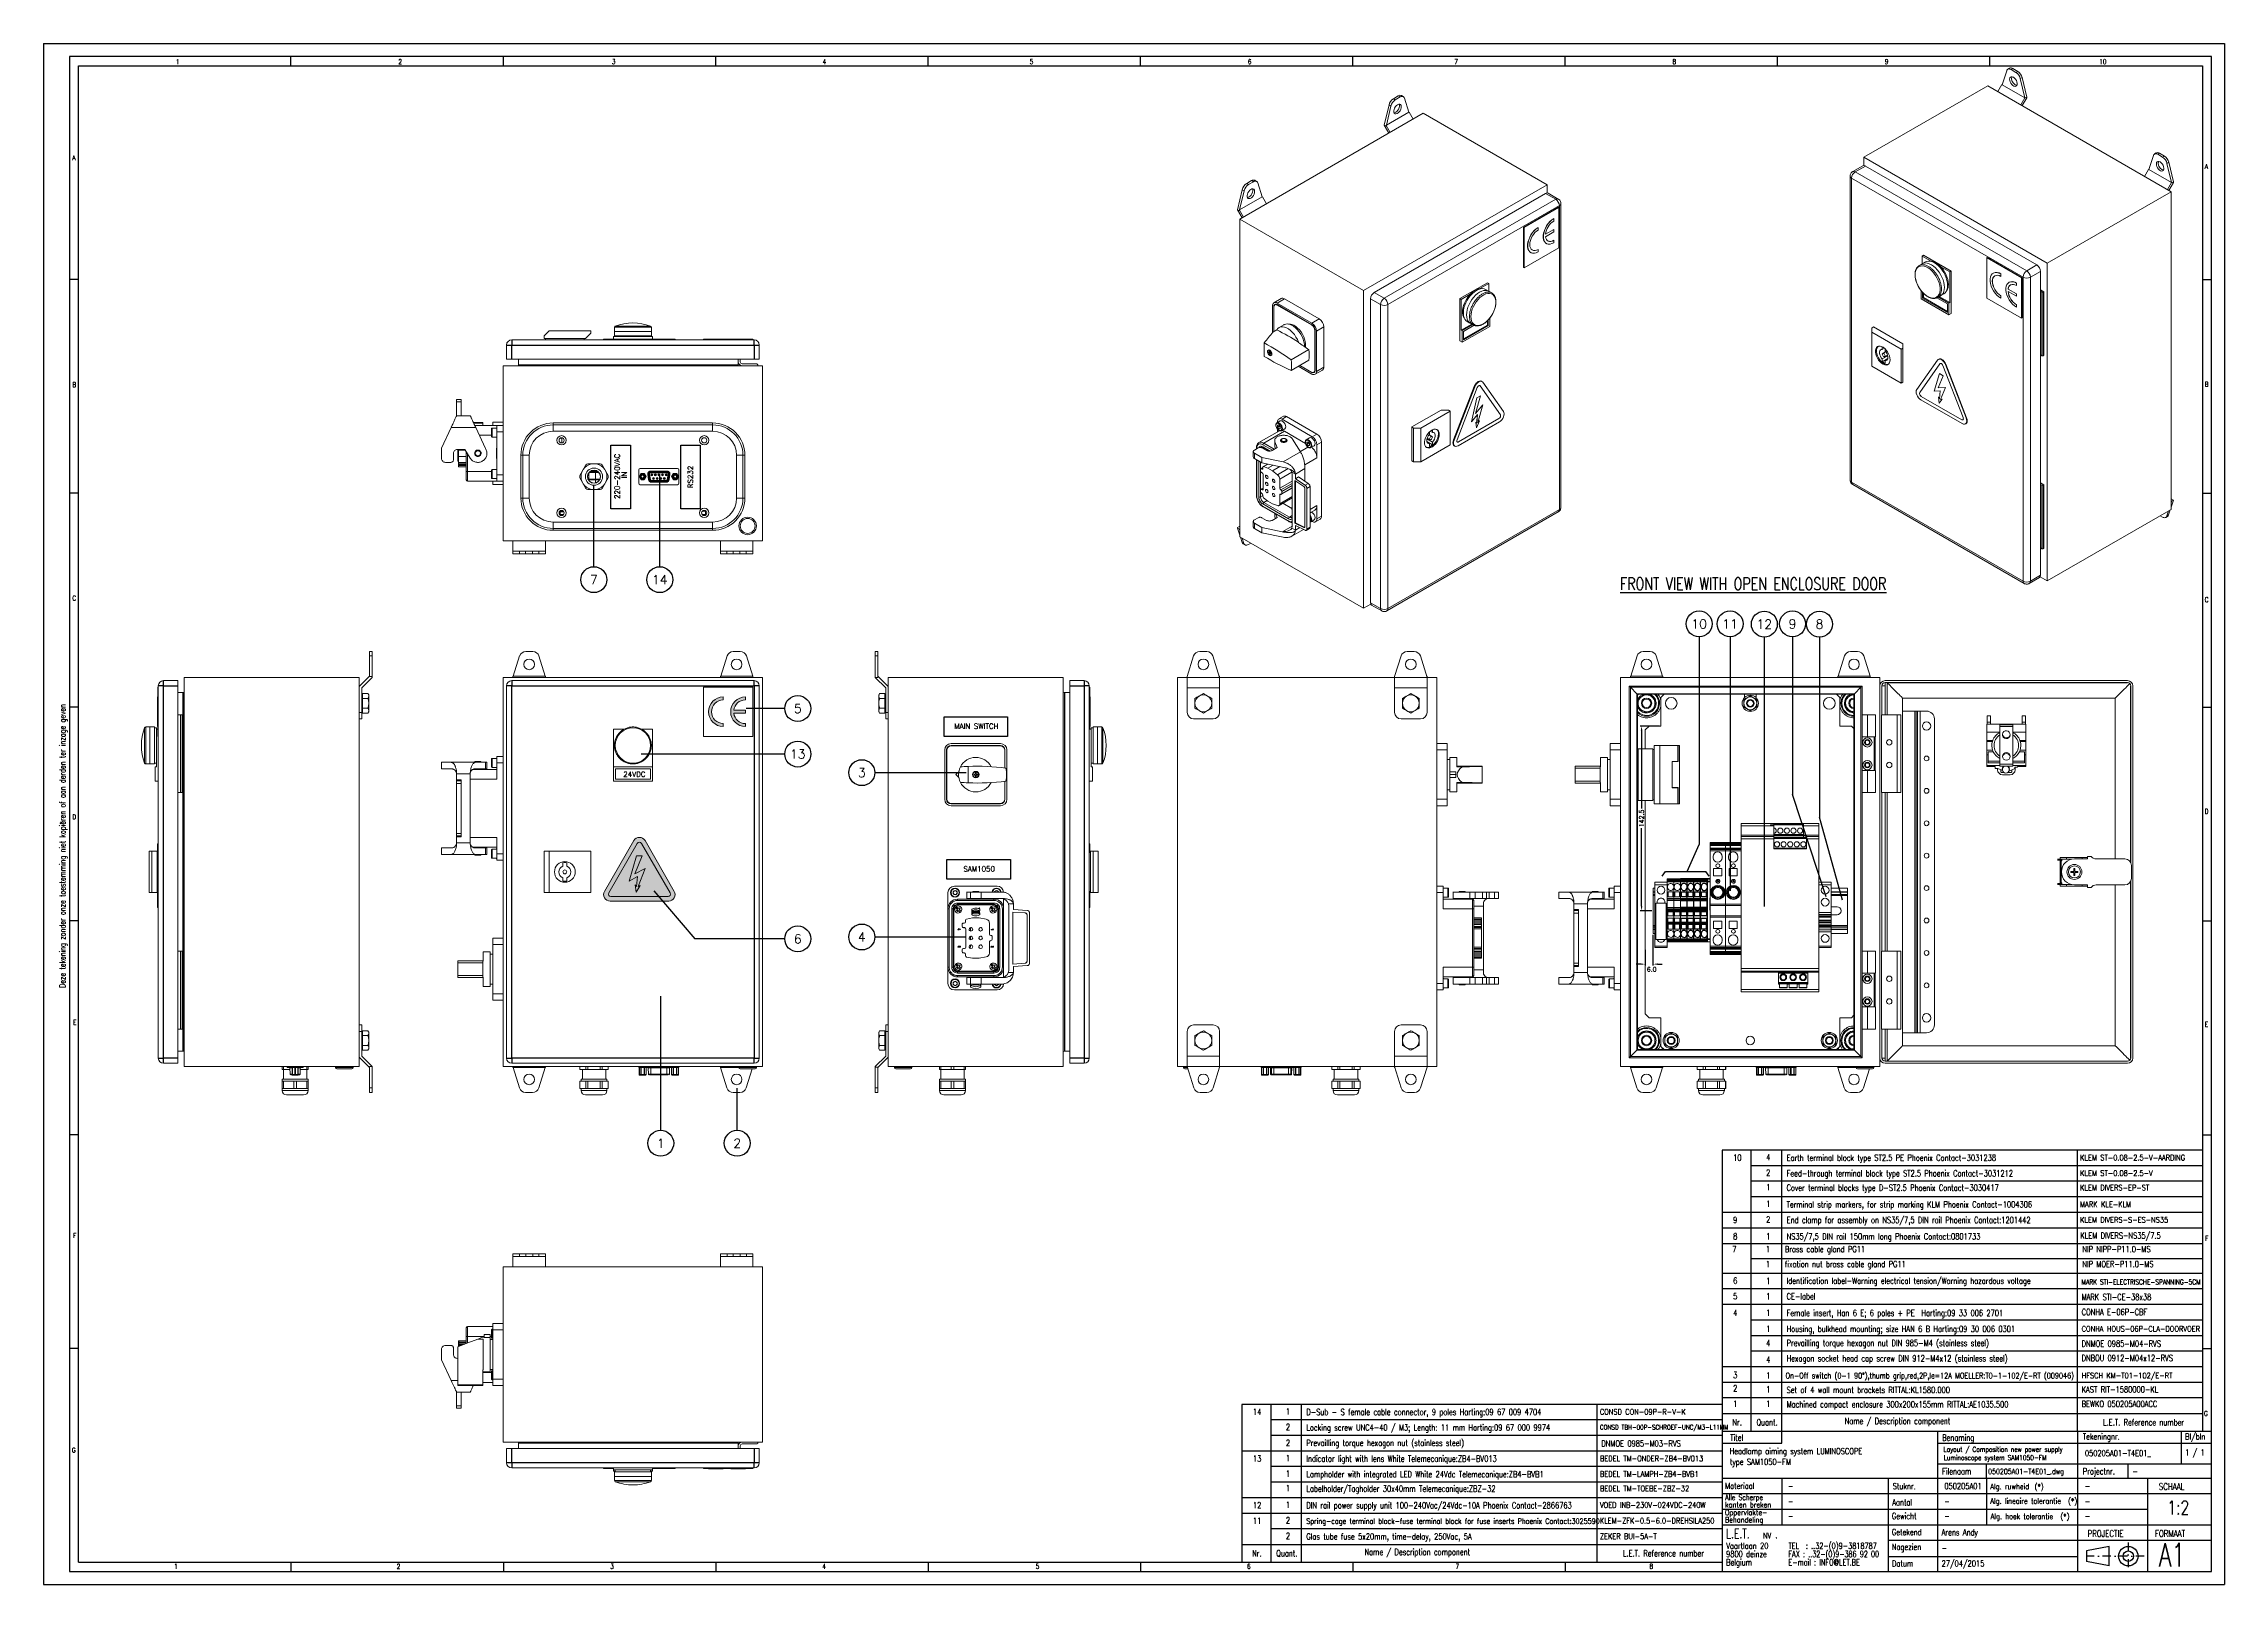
# Model space of a CAD drawing. Extents: x 4137 to 28680, y 2446 to 6814.
# Drawn here: x 4137 to 5819, y 2553 to 3741 of the extents above; entities that cross this region are included whole.
import ezdxf
from ezdxf.enums import TextEntityAlignment as Align

# ---------------------------------------------------------------- set-up
doc = ezdxf.new("R2010")
doc.units = 0
doc.header["$LTSCALE"] = 0.5
doc.linetypes.add('DASHDOT', pattern=[25.4, 12.7, -6.35, 0, -6.35])
doc.layers.get('0').update_dxf_attribs({"linetype": 'CONTINUOUS'})
doc.layers.get('DEFPOINTS').update_dxf_attribs({"linetype": 'CONTINUOUS'})
for name, color, linetype in [('ARCEER', 3, 'CONTINUOUS'), ('DIM', 5, 'CONTINUOUS'), ('HLIJN', 1, 'DASHDOT'), ('VOL', 2, 'CONTINUOUS')]:
    doc.layers.add(name, color=color, linetype=linetype)
doc.styles.get("Standard").update_dxf_attribs({"font": 'simplex.shx'})
doc.dimstyles.new('YP115', dxfattribs={"dimscale": 0, "dimtxt": 37.5, "dimasz": 37.5, "dimexe": 0.5, "dimexo": 37.5, "dimgap": 22.5, "dimtad": 0, "dimtoh": 1, "dimdec": 1, "dimzin": 0, "dimdsep": 46, "dimtxsty": 'Standard', "dimcen": 0, "dimdle": 1.25, "dimadec": 0, "dimazin": 0, "dimtfac": 0.75, "dimtdec": 1, "dimtofl": 0, "dimtmove": 2, "dimatfit": 3, "dimfxl": 1, "dimtolj": 1, "dimtzin": 0, "dimarcsym": 0})

msp = doc.modelspace()

# ---------------------------------------------------------------- texts
at = {"color": 7, "linetype": 'Continuous', "width": 0.75}
for s, height, p in [('1', 3.7, (4239.05, 3724.87)), ('2', 3.7, (4410.65, 3724.87)), ('Titel', 4.762, (5437.88, 2663.38)), ('Benaming', 4.762, (5601.38, 2663.38)), ('Tekeningnr.', 4.7625, (5709.8, 2664.2)), ('Bl/bln', 4.762, (5788.74, 2664.2)), ('Filenaam', 4.762, (5601.33, 2637.39)), ('Projectnr.', 4.762, (5709.8, 2637.39)), ('Materiaal', 4.762, (5433.95, 2626.18)), ('Stuknr.', 4.762, (5563.21, 2625.92)), ('SCHAAL', 5.292, (5768.46, 2625.37)), ('Aantal', 4.762, (5562.83, 2613.46)), ('Gewicht', 4.762, (5562.56, 2602.9)), ('1:2', 10.583, (5774.93, 2606.52)), ('Getekend', 4.762, (5562.56, 2590.5)), ('PROJECTIE', 5.292, (5713.46, 2589.13)), ('FORMAAT', 5.292, (5765.46, 2589.13)), ('Nagezien', 4.762, (5562.56, 2579.09)), ('1', 3.7, (4237.65, 2564.66)), ('Datum', 4.762, (5562.65, 2566.3))]:
    msp.add_text(s, height=height, dxfattribs=at).set_placement(p)
for s, p in [('220-240VAC', (4581.33, 3406.95)), ('RS232', (4637.84, 3406.5)), ('IN', (4586.83, 3407.95))]:
    msp.add_text(s, height=4, rotation=90).set_placement(p, align=Align.CENTER)
for s, p in [('MAIN SWITCH', (4856.43, 3212.25)), ('24VDC', (4592.69, 3175.2)), ('SAM1050', (4858.61, 3102.25))]:
    msp.add_text(s, height=4).set_placement(p, align=Align.CENTER)
at = {"color": 7, "linetype": 'Continuous', "width": 0.69375}
msp.add_text('Deze tekening zonder onze toestemming niet kopiëren of aan derden ter inzage geven', height=4.7625, rotation=90, dxfattribs=at).set_placement((4153.9, 3012.45))
at = {"layer": 'DIM', "color": 7, "width": 0.75}
for s, height, p in [('3', 3.7, (4575.33, 3724.87)), ('4', 3.7, (4737.81, 3724.87)), ('5', 3.7, (4897.52, 3724.87)), ('6', 3.7, (5065.81, 3724.87)), ('7', 3.7, (5225.1, 3724.87)), ('8', 3.7, (5393.33, 3724.87)), ('9', 3.7, (5557.12, 3724.87)), ('10', 3.704, (5722.53, 3724.87)), ('A', 3.7, (4159.16, 3650.75)), ('A', 3.7, (5803.85, 3644)), ('B', 3.7, (4159.16, 3475.81)), ('B', 3.7, (5803.85, 3476.13)), ('C', 3.7, (4159.16, 3311.21)), ('C', 3.7, (5803.85, 3309.99)), ('D', 3.7, (4159.16, 3142.5)), ('D', 3.7, (5803.85, 3146.8)), ('E', 3.7, (4159.67, 2984.08)), ('E', 3.7, (5803.85, 2982.6)), ('F', 3.7, (5804.26, 2817.56)), ('G', 3.7, (5803.3, 2682.46)), ('2', 3.7, (4409.34, 2564.66)), ('3', 3.7, (4574.02, 2564.66)), ('4', 3.7, (4737.51, 2564.66)), ('5', 3.7, (4902.13, 2564.66)), ('6', 3.7, (5065.24, 2564.66)), ('7', 3.7, (5225.96, 2564.66)), ('8', 3.7, (5375.58, 2564.66))]:
    msp.add_text(s, height=height, dxfattribs=at).set_placement(p)
at = {"layer": 'DIM'}
for s, p in [('7', (4561.41, 3327.26)), ('14', (4612.21, 3327.26)), ('10', (5413.9, 3293.16)), ('11', (5437.75, 3293.16)), ('12', (5464.16, 3292.98)), ('9', (5485.91, 3293.16)), ('8', (5506.74, 3292.98)), ('5', (4718.65, 3227.9)), ('13', (4718.65, 3192.82)), ('3', (4768.03, 3178.48)), ('6', (4718.65, 3050.29)), ('4', (4768.03, 3051.75)), ('1', (4612.97, 2892.7)), ('2', (4671.98, 2892.7))]:
    msp.add_text(s, height=7, dxfattribs=at).set_placement(p, align=Align.MIDDLE)
at = {"layer": 'DIM', "width": 0.75}
for s, height, p in [('%%UFRONT VIEW WITH OPEN ENCLOSURE DOOR', 9.525, (5352.9, 3319.32)), ('10', 4.762, (5440.13, 2879.24)), ('4', 4.76, (5465.55, 2879.56)), ('Earth terminal block type ST2.5 PE Phoenix Contact-3031238', 4.7625, (5481.33, 2879.15)), ('KLEM ST-0.08-2.5-V-AARDING', 4.2862, (5707.71, 2879.5)), ('2', 4.76, (5465.55, 2867.57)), ('1', 4.76, (5465.55, 2856.43)), ('Cover terminal blocks type D-ST2.5 Phoenix Contact-3030417', 4.7625, (5481.33, 2856.02)), ('Feed-through terminal block type ST2.5 Phoenix Contact-3031212', 4.7625, (5481.33, 2867.16)), ('KLEM ST-0.08-2.5-V', 4.2862, (5707.71, 2867.51)), ('KLEM DIVERS-EP-ST', 4.2862, (5707.71, 2856.37)), ('1', 4.76, (5465.55, 2843.57)), ('Terminal strip markers, for strip marking KLM Phoenix Contact-1004306', 4.7625, (5481.33, 2843.16)), ('MARK KLE-KLM', 4.2862, (5707.71, 2843.51)), ('9', 4.76, (5440.13, 2831.24)), ('2', 4.76, (5465.55, 2831.56)), ('End clamp for assembly on NS35/7,5 DIN rail Phoenix Contact:1201442 ', 4.7625, (5481.33, 2831.15)), ('KLEM DIVERS-S-ES-NS35', 4.2862, (5707.71, 2831.5)), ('7', 4.76, (5439.43, 2808.66)), ('8', 4.76, (5440.13, 2818.59)), ('1', 4.76, (5465.39, 2808.66)), ('1', 4.76, (5465.55, 2818.6)), ('Brass cable gland PG11', 4.7625, (5480.01, 2808.66)), ('NS35/7,5 DIN rail 150mm long Phoenix Contact:0801733', 4.7625, (5481.33, 2818.49)), ('KLEM DIVERS-NS35/7.5', 4.7625, (5707.86, 2819.17)), ('NIP NIPP-P11.0-MS', 4.7625, (5709.46, 2808.66)), ('1', 4.76, (5465.39, 2797.16)), ('fixation nut brass cable gland PG11', 4.7625, (5480.01, 2797.16)), ('NIP MOER-P11.0-MS', 4.7625, (5709.46, 2797.16)), ('5', 4.76, (5440.13, 2772.44)), ('6', 4.76, (5440.13, 2784.44)), ('1', 4.76, (5465.55, 2784.12)), ('1', 4.76, (5465.55, 2772.3)), ('CE-label', 4.762, (5481.33, 2772.3)), ('Identification label-Warning electrical tension/Warning hazardous voltage', 4.7625, (5481.33, 2784.3)), ('MARK STI-ELECTRISCHE-SPANNING-5CM ', 3.8, (5708.86, 2783.83)), ('MARK STI-CE-38x38', 4.7625, (5708.86, 2771.83)), ('4', 4.76, (5440.13, 2759.58)), ('1', 4.76, (5465.55, 2759.59)), ('Female insert, Han 6 E; 6 poles + PE  Harting:09 33 006 2701', 4.7625, (5481.33, 2759.48)), ('CONHA E-06P-CBF', 4.7625, (5708.91, 2760.16)), ('1', 4.76, (5465.55, 2747.2)), ('Housing, bulkhead mounting; size HAN 6 B Harting:09 30 006 0301', 4.7625, (5481.33, 2747.2)), ('Prevailling torque hexagon nut DIN 985-M4 (stainless steel)', 4.7625, (5481.33, 2736.3)), ('CONHA HOUS-06P-CLA-DOORVOER', 4.2862, (5708.91, 2747.48)), ('4', 4.76, (5465.55, 2736.3)), ('4', 4.76, (5465.55, 2723.5)), ('Hexagon socket head cap screw DIN 912-M4x12 (stainless steel)', 4.7625, (5481.33, 2724.45)), ('DNMOE 0985-M04-RVS', 4.7625, (5708.91, 2735.83)), ('DNBOU 0912-M04x12-RVS', 4.7625, (5708.91, 2724.71)), ('3', 4.76, (5440.13, 2711.58)), ('1', 4.76, (5465.55, 2711.2)), ('On-Off switch (0-1 90°),thumb grip,red,2P,Ie=12A MOELLER:T0-1-102/E-RT (009046)', 4.3895, (5480.56, 2711.36)), ('HFSCH KM-T01-102/E-RT', 4.2862, (5708.91, 2711.48)), ('2', 4.76, (5440.13, 2701.35)), ('1', 4.76, (5440.13, 2689.42)), ('1', 4.76, (5465.55, 2700.56)), ('1', 4.76, (5465.55, 2689.42)), ('Set of 4 wall mount brackets RITTAL:KL1580.000', 4.7625, (5481.33, 2700.15)), ('Machined compact enclosure 300x200x155mm RITTAL:AE1035.500', 4.7625, (5481.33, 2689.01)), ('KAST RIT-1580000-KL', 4.7625, (5708.91, 2700.5)), ('BEWKO 050205A00ACC', 4.7625, (5708.91, 2689.36)), ('14', 4.762, (5069.73, 2683.23)), ('2', 4.76, (5095.15, 2671.56)), ('1', 4.76, (5095.15, 2683.55)), ('D-Sub - S female cable connector, 9 poles Harting:09 67 009 4704', 4.7625, (5110.93, 2683.14)), ('Locking screw UNC4-40 / M3; Length: 11 mm Harting:09 67 000 9974', 4.7625, (5110.93, 2671.15)), ('CONSD CON-09P-R-V-K', 4.2862, (5337.31, 2683.49)), ('CONSD TBH-00P-SCHROEF-UNC/M3-L11MM', 3.6433, (5337.36, 2671.9)), ('Nr.', 4.762, (5439.56, 2675.17)), ('Quant.', 4.762, (5458.15, 2675.17)), ('Name / Description component', 4.7625, (5526.2, 2676.21)), ('L.E.T. Reference number', 4.7625, (5725.47, 2675.17)), ('2', 4.76, (5095.15, 2659.3)), ('Prevailling torque hexagon nut (stainless steel)', 4.7625, (5110.93, 2659.3)), ('DNMOE 0985-M03-RVS', 4.7625, (5338.51, 2658.83)), ('Headlamp aiming system LUMINOSCOPE', 4.7625, (5437.44, 2652.94)), ('Layout / Composition new power supply', 3.81, (5602.38, 2654.76)), ('1 / 1', 4.762, (5788.74, 2651.92)), ('13', 4.762, (5069.73, 2647.23)), ('1', 4.76, (5095.15, 2647.55)), ('Indicator light with lens White Telemecanique:ZB4-BV013', 4.7625, (5110.93, 2647.14)), ('BEDEL TM-ONDER-ZB4-BV013', 4.2862, (5337.31, 2647.49)), ('type SAM1050-FM', 4.7625, (5437.64, 2644.67)), ('Luminoscope system SAM1050-FM', 3.81, (5602.53, 2648.42)), ('050205A01-T4E01_.dwg', 4.0481, (5636.77, 2637.65)), ('050205A01-T4E01_', 4.7625, (5711.38, 2651.35)), ('1', 4.76, (5095.15, 2635.56)), ('1', 4.76, (5095.15, 2624.42)), ('Lampholder with integrated LED White 24Vdc Telemecanique:ZB4-BVB1', 4.7625, (5110.93, 2635.15)), ('Labelholder/Tagholder 30x40mm Telemecanique:ZBZ-32', 4.7625, (5110.93, 2624.01)), ('BEDEL TM-LAMPH-ZB4-BVB1', 4.2862, (5337.31, 2635.5)), ('BEDEL TM-TOEBE-ZBZ-32', 4.2862, (5337.31, 2624.36)), ('-', 4.76, (5482.35, 2625.98)), ('050205A01', 4.762, (5603.04, 2625.98)), ('-', 4.76, (5711.36, 2625.98)), ('-', 4.76, (5748.09, 2637.39)), ('12', 4.762, (5069.73, 2611.23)), ('1', 4.76, (5095.15, 2611.55)), ('DIN rail power supply unit 100-240Vac/24Vdc-10A Phoenix Contact-2866763', 4.7625, (5110.93, 2611.14)), ('VOED INB-230V-024VDC-240W', 4.2862, (5337.32, 2611.61)), ('-', 4.76, (5482.35, 2614.24)), ('-', 4.76, (5603.04, 2614.24)), ('-', 4.76, (5711.36, 2614.24)), ('11', 4.762, (5069.73, 2599.23)), ('2', 4.76, (5095.15, 2599.55)), ('2', 4.76, (5095.15, 2587.55)), ('Spring-cage terminal block-fuse terminal block for fuse inserts Phoenix Contact:3025590', 4.1481, (5110.9, 2599.28)), ('Glas tube fuse 5x20mm, time-delay, 250Vac, 5A', 4.7625, (5110.93, 2587.14)), ('ZEKER BUI-5A-T', 4.2862, (5337.31, 2587.49)), ('KLEM-ZFK-0.5-6.0-DREHSILA250', 4.2862, (5337.31, 2599.49)), ('-', 4.76, (5482.35, 2602.9)), ('Arens Andy', 4.762, (5600.92, 2590.37)), ('-', 4.76, (5603.04, 2602.9)), ('-', 4.76, (5711.36, 2602.9)), ('Nr.', 4.762, (5069.16, 2574.17)), ('Quant.', 4.762, (5087.75, 2574.17)), ('Name / Description component', 4.7625, (5155.8, 2575.21)), ('L.E.T. Reference number', 4.7625, (5355.07, 2574.17)), ('-', 4.76, (5600.92, 2578.24)), ('27/04/2015', 4.762, (5600.92, 2566.3))]:
    msp.add_text(s, height=height, dxfattribs=at).set_placement(p)
at = {"layer": 'VOL', "color": 7}
for s, height, width, p in [('F', 3.7, 0.75, (4159.79, 2819.73)), ('G', 3.7, 0.75, (4158.83, 2654.28)), ('A1', 17.992, 0.7, (5768.46, 2566.45))]:
    msp.add_text(s, height=height, dxfattribs=dict(at, width=width)).set_placement(p)

# ---------------------------------------------------------------- blocks, each defined once
blk = doc.blocks.new('SW_NOTE_0')
at = {"color": 0, "linetype": 'Continuous', "width": 0.7}
for s, height, p in [('L.E.T.', 3.704, (0, 1.35)), ('NV', 2.117, (14.27, 1.33)), ('.', 3.7, (18.81, 1.35))]:
    blk.add_text(s, height=height, dxfattribs=at).set_placement(p)
blk = doc.blocks.new('SW_NOTE_1')
at = {"color": 0, "linetype": 'Continuous'}
for s, height, width, p in [('Vaartlaan 20', 2.3813, 0.75, (0, 0.66)), ('9800 deinze', 2.3813, 0.675, (0, -2.51)), ('Belgium', 2.381, 0.75, (0, -5.69))]:
    blk.add_text(s, height=height, dxfattribs=dict(at, width=width)).set_placement(p)
blk = doc.blocks.new('SW_NOTE_2')
at = {"color": 0, "linetype": 'Continuous'}
for s, width, p in [('TEL  : ..32-(0)9-3818787', 0.698864, (0, 0.66)), ('FAX : ..32-(0)9-386 92 00', 0.684783, (0, -2.51)), ('E-mail : INFO@LET.BE', 0.690789, (0, -5.69))]:
    blk.add_text(s, height=2.3813, dxfattribs=dict(at, width=width)).set_placement(p)
blk = doc.blocks.new('SW_NOTE_3')
at = {"color": 0, "linetype": 'Continuous', "width": 0.75}
for s, height, p in [('Alg. ruwheid', 2.1167, (0, 0.59)), ('(*)', 2.117, (17.1, 0.59))]:
    blk.add_text(s, height=height, dxfattribs=at).set_placement(p)
blk = doc.blocks.new('SW_NOTE_4')
at = {"color": 0, "linetype": 'Continuous', "width": 0.75}
for s, p in [('Oppervlakte-', (0, 0.59)), ('Behandeling', (0, -2.24))]:
    blk.add_text(s, height=2.1167, dxfattribs=at).set_placement(p)
blk = doc.blocks.new('SW_NOTE_5')
at = {"color": 0, "linetype": 'Continuous'}
for s, width, p in [('Alle Scherpe', 0.681818, (0, 0.59)), ('kanten breken', 0.75, (0, -2.24))]:
    blk.add_text(s, height=2.1167, dxfattribs=dict(at, width=width)).set_placement(p)
blk = doc.blocks.new('SW_NOTE_6')
at = {"color": 0, "linetype": 'Continuous'}
for s, height, width, p in [('Alg. lineaire tolerantie', 2.1167, 0.715909, (0, 0.59)), ('(*)', 2.117, 0.75, (30.03, 0.59))]:
    blk.add_text(s, height=height, dxfattribs=dict(at, width=width)).set_placement(p)
blk = doc.blocks.new('SW_NOTE_7')
at = {"color": 0, "linetype": 'Continuous'}
for s, height, width, p in [('Alg. hoek tolerantie', 2.1167, 0.708333, (0, 0.59)), ('(*)', 2.117, 0.75, (26.87, 0.59))]:
    blk.add_text(s, height=height, dxfattribs=dict(at, width=width)).set_placement(p)
blk = doc.blocks.new('*D19')
at = {"layer": 'DEFPOINTS', "color": 0, "transparency": 16777216}
for p in [(5378.3, 3054.4), (5372.3, 3042.8), (5372.3, 3030.8)]:
    blk.add_point(p, dxfattribs=at)
at = {"layer": 'DIM', "color": 0, "lineweight": -2, "transparency": 16777216}
for p, q in [((5378.3, 3053.4), (5378.3, 3029.8)), ((5368.8, 3030.8), (5365.3, 3030.8)), ((5372.3, 3041.8), (5372.3, 3029.8)), ((5381.8, 3030.8), (5385.3, 3030.8))]:
    blk.add_line(p, q, dxfattribs=at)
at = {"layer": 'DIM', "color": 0, "transparency": 16777216}
for points in [[(5368.8, 3031.4), (5368.8, 3030.3), (5372.3, 3030.8)], [(5381.8, 3031.4), (5381.8, 3030.3), (5378.3, 3030.8)]]:
    blk.add_solid(points, dxfattribs=at)
at = {"layer": 'DIM', "color": 0, "transparency": 16777216, "insert": (5377.3, 3026.8), "char_height": 3.5, "attachment_point": 5}
blk.add_mtext('\\A1;6.0', dxfattribs=at)
blk = doc.blocks.new('*D20')
at = {"layer": 'DEFPOINTS', "color": 0, "transparency": 16777216}
for p in [(5384.3, 3214.4), (5369.5, 3071.9), (5378.3, 3071.9)]:
    blk.add_point(p, dxfattribs=at)
at = {"layer": 'DIM', "color": 0, "lineweight": -2, "transparency": 16777216}
for p, q in [((5383.3, 3214.4), (5368.5, 3214.4)), ((5369.5, 3210.9), (5369.5, 3150.8)), ((5369.5, 3075.4), (5369.5, 3135.6)), ((5377.3, 3071.9), (5368.5, 3071.9))]:
    blk.add_line(p, q, dxfattribs=at)
at = {"layer": 'DIM', "color": 0, "transparency": 16777216}
for points in [[(5368.9, 3210.9), (5370.1, 3210.9), (5369.5, 3214.4)], [(5368.9, 3075.4), (5370.1, 3075.4), (5369.5, 3071.9)]]:
    blk.add_solid(points, dxfattribs=at)
at = {"layer": 'DIM', "color": 0, "transparency": 16777216, "insert": (5369.5, 3143.2), "char_height": 3.5, "attachment_point": 5, "rotation": 90}
blk.add_mtext('\\A1;142.5', dxfattribs=at)

# ---------------------------------------------------------------- dimensions: what is measured, and where the dimension line sits
at = {"layer": 'DIM'}
dim = msp.add_linear_dim(base=(5369.51, 3071.94), p1=(5384.33, 3214.44), p2=(5378.33, 3071.94), angle=90, dimstyle='YP115', override={"dimscale": 1, "dimtxt": 3.5, "dimasz": 3.5, "dimexe": 1, "dimexo": 1, "dimgap": 0.9, "dimtoh": 0, "dimdle": 1.3}, dxfattribs=at)
dim.commit()
dim.dimension.update_dxf_attribs({"geometry": '*D20', "text_midpoint": (5369.51, 3143.19)})
dim = msp.add_linear_dim(base=(5372.33, 3030.85), p1=(5378.33, 3054.44), p2=(5372.33, 3042.84), dimstyle='YP115', override={"dimscale": 1, "dimtxt": 3.5, "dimasz": 3.5, "dimexe": 1, "dimexo": 1, "dimgap": 0.9, "dimtoh": 0, "dimdle": 1.3}, dxfattribs=at)
dim.commit()
dim.dimension.update_dxf_attribs({"geometry": '*D19', "text_midpoint": (5377.33, 3026.81), "dimtype": 160})

# ---------------------------------------------------------------- hatches: boundary and pattern name
h = msp.add_hatch(color=256)
h.dxf.hatch_style = 1
h.paths.add_polyline_path([(4678.33, 3236.84, 1.0000001), (4678.33, 3214.04), (4678.33, 3216.32, -0.3779644), (4669.28, 3224.3), (4678.33, 3224.3), (4678.33, 3226.58), (4669.28, 3226.58, -0.3779647), (4678.33, 3234.56)])
h.paths.add_polyline_path([(4661.23, 3234.56), (4661.23, 3236.84, 1.0000002), (4661.23, 3214.04), (4661.23, 3216.32, -1.0000003)])
h = msp.add_hatch(color=256)
h.dxf.hatch_style = 1
h.paths.add_polyline_path([(4592.21, 3126.07), (4569.62, 3086.94, 0.5773503), (4573.95, 3079.44), (4619.13, 3079.44, 0.5774734), (4623.46, 3086.95), (4600.87, 3126.08, 0.577745)])
h.paths.add_polyline_path([(4598.54, 3114.44), (4593.06, 3100.33), (4600.9, 3104.59), (4595.63, 3090.58), (4597.21, 3091.47), (4594.03, 3086.32), (4593.24, 3091.97), (4594.38, 3090.6), (4595.03, 3098.51), (4588.65, 3094.76), (4594.35, 3114.44)], flags=16)
h = msp.add_hatch(color=256)
h.dxf.hatch_style = 1
h.paths.add_polyline_path([(4600.9, 3104.59), (4593.06, 3100.33), (4598.54, 3114.44), (4594.35, 3114.44), (4588.65, 3094.76), (4595.03, 3098.51), (4594.38, 3090.6), (4593.24, 3091.97), (4594.03, 3086.32), (4597.21, 3091.47), (4595.63, 3090.58)])
at = {"layer": 'VOL'}
h = msp.add_hatch(color=256, dxfattribs=at)
h.dxf.hatch_style = 1
h.paths.add_polyline_path([(4598.16, 3123.9, 0.5772554), (4594.92, 3123.9), (4572.85, 3085.69, 0.5769681), (4574.48, 3082.88), (4618.61, 3082.88, 0.5779161), (4620.23, 3085.7)])
h.paths.add_polyline_path([(4593.06, 3100.33), (4600.9, 3104.59), (4595.63, 3090.58), (4597.21, 3091.47), (4594.03, 3086.32), (4593.24, 3091.97), (4594.38, 3090.6), (4595.03, 3098.51), (4588.65, 3094.76), (4594.35, 3114.44), (4598.54, 3114.44)], flags=16)

# ---------------------------------------------------------------- linework, layer by layer
at = {"color": 7, "linetype": 'Continuous'}
for p, q in [((4137.01, 3740.59), (4137.01, 2552.59)), ((4137.01, 3740.59), (5819.01, 3740.59)), ((5819.01, 3740.59), (5819.01, 2552.59)), ((5809.01, 3730.59), (4157.01, 3730.59)), ((4157.01, 3730.59), (4157.01, 2562.59)), ((4164.01, 2569.59), (4164.01, 3723.59)), ((4164.01, 3723.59), (5802.01, 3723.59)), ((5802.01, 3723.59), (5802.01, 2670.59)), ((5809.01, 2562.59), (5809.01, 3730.59)), ((5431.61, 2670.59), (5809.01, 2670.59)), ((5431.61, 2670.59), (5431.61, 2562.59)), ((5431.61, 2661.59), (5477.61, 2661.59)), ((5477.61, 2661.59), (5477.61, 2670.59)), ((5597.61, 2670.59), (5597.61, 2634.59)), ((5597.61, 2661.59), (5809.01, 2661.59)), ((5705.61, 2670.59), (5705.61, 2634.59)), ((5785.61, 2670.59), (5785.61, 2645.59)), ((5597.61, 2645.59), (5809.01, 2645.59)), ((5635.61, 2634.59), (5635.61, 2645.59)), ((5744.92, 2634.59), (5744.92, 2645.59)), ((5431.61, 2634.59), (5809.01, 2634.59)), ((5477.61, 2634.59), (5477.61, 2598.59)), ((5559.61, 2634.59), (5559.61, 2562.59)), ((5597.61, 2634.59), (5597.61, 2562.59)), ((5635.61, 2634.59), (5635.61, 2598.59)), ((5705.61, 2634.59), (5705.61, 2598.59)), ((5759.61, 2634.59), (5759.61, 2562.59)), ((5431.61, 2622.59), (5809.01, 2622.59)), ((5431.61, 2610.59), (5759.61, 2610.59)), ((5431.61, 2598.59), (5809.01, 2598.59)), ((5705.61, 2598.59), (5705.61, 2562.59)), ((5559.61, 2586.59), (5809.01, 2586.59)), ((5559.61, 2574.15), (5705.61, 2574.15)), ((4157.01, 2562.59), (5809.01, 2562.59)), ((4164.01, 2569.59), (5431.61, 2569.59)), ((4137.01, 2552.59), (5819.01, 2552.59))]:
    msp.add_line(p, q, dxfattribs=at)
at = {"color": 7, "linetype": 'Continuous', "lineweight": 15}
for p, q in [((5651.09, 3719.64), (5647.63, 3708.85)), ((5653.38, 3721.62), (5651.97, 3720.81)), ((5654.47, 3720.56), (5655.88, 3721.38)), ((5658.23, 3718.39), (5654.47, 3720.56)), ((5655.88, 3721.38), (5659.64, 3719.21)), ((5658.23, 3718.39), (5659.64, 3719.21)), ((5185.74, 3699.7), (5184.32, 3700.52)), ((5636.49, 3708.08), (5541.03, 3652.97)), ((5777.91, 3626.44), (5636.49, 3708.08)), ((5647.45, 3708.96), (5644.33, 3703.55)), ((5647.63, 3708.85), (5647.45, 3708.96)), ((5665.06, 3698.79), (5647.63, 3708.85)), ((5661.6, 3713.58), (5663.02, 3714.39)), ((5665.06, 3698.79), (5661.6, 3713.58)), ((5663.02, 3714.39), (5666.54, 3699.34)), ((5201.09, 3686.9), (5059.67, 3605.26)), ((5171.04, 3677.72), (5174.69, 3693.29)), ((5176.1, 3692.47), (5172.64, 3677.68)), ((5190.07, 3687.75), (5172.64, 3677.68)), ((5174.69, 3693.29), (5176.1, 3692.47)), ((5178.06, 3698.1), (5181.82, 3700.27)), ((5179.47, 3697.28), (5178.06, 3698.1)), ((5183.24, 3699.46), (5179.47, 3697.28)), ((5183.24, 3699.46), (5181.82, 3700.27)), ((5190.07, 3687.75), (5186.61, 3698.54)), ((5190.13, 3687.78), (5190.07, 3687.75)), ((5193.25, 3682.38), (5190.13, 3687.78)), ((5296.55, 3631.79), (5201.09, 3686.9)), ((5662, 3693.35), (5665.12, 3698.75)), ((5663, 3692.77), (5666.54, 3698.89)), ((5665.12, 3698.75), (5665.06, 3698.79)), ((5666.54, 3699.34), (5665.12, 3698.52)), ((5665.12, 3698.52), (5665.12, 3698.75)), ((5666.54, 3699.34), (5666.54, 3698.89)), ((5171.04, 3677.72), (5172.46, 3676.9)), ((5174.58, 3671.59), (5171.04, 3677.72)), ((5172.64, 3677.68), (5172.46, 3677.58)), ((5172.46, 3676.9), (5172.46, 3677.58)), ((5172.46, 3677.58), (5175.58, 3672.17)), ((5541.03, 3652.97), (5541.03, 3646.61)), ((5541.03, 3652.97), (5682.45, 3571.33)), ((5764.23, 3654.33), (5760.77, 3643.54)), ((5766.52, 3656.31), (5765.1, 3655.49)), ((5767.6, 3655.25), (5769.02, 3656.06)), ((5771.36, 3653.08), (5767.6, 3655.25)), ((5769.02, 3656.06), (5772.78, 3653.89)), ((5771.36, 3653.08), (5772.78, 3653.89)), ((5064.92, 3632.79), (5068.68, 3634.96)), ((5070.1, 3634.14), (5066.34, 3631.97)), ((5070.1, 3634.14), (5068.68, 3634.96)), ((5072.6, 3634.39), (5071.18, 3635.21)), ((5076.93, 3622.43), (5073.47, 3633.23)), ((5530.31, 3638.48), (5530.31, 3404.13)), ((5531.48, 3636.84), (5663.71, 3560.51)), ((5531.48, 3402.5), (5531.48, 3636.84)), ((5540.09, 3646.43), (5532.31, 3641.94)), ((5534.31, 3641.74), (5542.09, 3646.23)), ((5666.54, 3565.41), (5534.31, 3641.74)), ((5542.09, 3646.23), (5674.32, 3569.9)), ((5760.58, 3643.64), (5757.46, 3638.24)), ((5760.77, 3643.54), (5760.58, 3643.64)), ((5778.2, 3633.48), (5760.77, 3643.54)), ((5774.74, 3648.26), (5776.15, 3649.08)), ((5778.2, 3633.48), (5774.74, 3648.26)), ((5775.14, 3628.03), (5778.26, 3633.44)), ((5776.14, 3627.46), (5779.68, 3633.58)), ((5776.15, 3649.08), (5779.68, 3634.03)), ((5778.26, 3633.44), (5778.2, 3633.48)), ((5779.68, 3634.03), (5778.26, 3633.21)), ((5778.26, 3633.21), (5778.26, 3633.44)), ((5779.68, 3634.03), (5779.68, 3633.58)), ((5057.9, 3612.41), (5061.55, 3627.97)), ((5062.96, 3627.16), (5059.5, 3612.37)), ((5076.93, 3622.43), (5059.5, 3612.37)), ((5061.55, 3627.97), (5062.96, 3627.16)), ((5066.34, 3631.97), (5064.92, 3632.79)), ((5077, 3622.47), (5076.93, 3622.43)), ((5080.12, 3617.06), (5077, 3622.47)), ((5155.13, 3550.15), (5296.55, 3631.79)), ((5163.26, 3548.72), (5295.49, 3625.06)), ((5303.27, 3620.57), (5171.04, 3544.23)), ((5295.49, 3625.06), (5303.27, 3620.57)), ((5296.55, 3625.43), (5296.55, 3631.79)), ((5305.27, 3620.77), (5297.49, 3625.26)), ((5307.27, 3382.96), (5307.27, 3617.3)), ((5682.45, 3571.33), (5777.91, 3626.44)), ((5777.91, 3381.47), (5777.91, 3626.44)), ((5057.9, 3612.41), (5059.32, 3611.59)), ((5061.44, 3606.28), (5057.9, 3612.41)), ((5059.5, 3612.37), (5059.32, 3612.27)), ((5059.32, 3611.59), (5059.32, 3612.27)), ((5059.32, 3612.27), (5062.44, 3606.86)), ((5059.67, 3605.26), (5059.67, 3360.3)), ((5059.67, 3605.26), (5155.13, 3550.15)), ((5173.87, 3539.34), (5306.1, 3615.67)), ((5305.39, 3614.45), (5278.52, 3598.93)), ((5305.75, 3614.24), (5278.88, 3598.73)), ((5301.79, 3605.67), (5301.71, 3605.71)), ((5301.79, 3605.67), (5301.79, 3603.81)), ((5305.39, 3614.45), (5305.75, 3614.24)), ((5305.75, 3583.21), (5305.75, 3614.24)), ((5306.1, 3615.67), (5306.1, 3381.32)), ((5278.52, 3598.93), (5278.52, 3567.9)), ((5278.52, 3598.93), (5278.88, 3598.73)), ((5278.88, 3598.73), (5278.88, 3567.7)), ((5278.88, 3567.7), (5305.75, 3583.21)), ((5289.69, 3598.69), (5289.62, 3598.73)), ((5289.69, 3598.69), (5289.69, 3596.83)), ((5295.39, 3593.6), (5301.79, 3597.29)), ((5295.39, 3591.73), (5301.79, 3595.43)), ((5295.4, 3593.68), (5301.71, 3597.33)), ((5296.02, 3586.53), (5296.09, 3586.49)), ((5301.79, 3597.29), (5301.71, 3597.33)), ((5301.79, 3588.91), (5301.71, 3588.95)), ((5301.79, 3597.29), (5301.79, 3595.43)), ((5301.79, 3588.91), (5301.79, 3587.05)), ((5278.52, 3567.9), (5278.88, 3567.7)), ((5283.92, 3579.55), (5283.99, 3579.51)), ((5289.69, 3581.93), (5289.62, 3581.97)), ((5289.69, 3581.93), (5289.69, 3580.07)), ((5585.88, 3570.8), (5583.65, 3569.52)), ((5586.99, 3577.45), (5585.93, 3576.83)), ((5585.93, 3576.83), (5585.93, 3570.83)), ((5592.79, 3572.87), (5585.93, 3576.83)), ((5588.36, 3572.22), (5586.18, 3570.97)), ((5608.2, 3565.2), (5586.99, 3577.45)), ((5607.14, 3564.59), (5600.28, 3568.55)), ((5636.13, 3575.61), (5635.78, 3575.41)), ((5662.65, 3559.9), (5635.78, 3575.41)), ((5635.78, 3575.41), (5635.78, 3544.38)), ((5663, 3560.1), (5636.13, 3575.61)), ((5674.32, 3569.9), (5666.54, 3565.41)), ((5682.45, 3326.37), (5682.45, 3571.33)), ((5155.13, 3550.15), (5155.13, 3305.19)), ((5250.59, 3556.27), (5229.38, 3544.03)), ((5251.65, 3555.66), (5244.79, 3551.7)), ((5251.4, 3549.79), (5249.22, 3551.05)), ((5250.59, 3556.27), (5251.65, 3555.66)), ((5251.65, 3549.66), (5251.65, 3555.66)), ((5253.93, 3548.35), (5251.71, 3549.63)), ((5585.22, 3550.02), (5585.22, 3543.76)), ((5608.2, 3565.2), (5607.14, 3564.59)), ((5607.14, 3540.91), (5607.14, 3564.59)), ((5608.2, 3532.54), (5608.2, 3565.2)), ((5640.83, 3563.56), (5640.76, 3563.52)), ((5646.46, 3562.96), (5646.53, 3563)), ((5646.46, 3562.96), (5646.46, 3561.1)), ((5646.46, 3561.1), (5646.53, 3561.14)), ((5646.53, 3563), (5646.53, 3561.14)), ((5652.15, 3551.29), (5652.22, 3551.33)), ((5652.15, 3551.29), (5658.55, 3547.6)), ((5652.15, 3549.43), (5658.55, 3545.74)), ((5652.22, 3551.33), (5658.62, 3547.64)), ((5652.92, 3556.58), (5652.85, 3556.54)), ((5658.55, 3555.98), (5658.62, 3556.02)), ((5658.55, 3555.98), (5658.55, 3554.12)), ((5658.55, 3554.12), (5658.62, 3554.16)), ((5658.62, 3556.02), (5658.62, 3554.16)), ((5663, 3560.1), (5662.65, 3559.9)), ((5662.65, 3528.87), (5662.65, 3559.9)), ((5663, 3529.07), (5663, 3560.1)), ((5663.71, 3560.51), (5663.71, 3326.16)), ((5669.37, 3560.51), (5677.15, 3565)), ((5669.37, 3326.16), (5669.37, 3560.51)), ((5677.15, 3565), (5677.15, 3330.65)), ((5679.83, 3549.28), (5677.15, 3550.83)), ((5677.15, 3549.61), (5678.28, 3548.95)), ((5679.27, 3548.95), (5679.83, 3549.28)), ((5679.83, 3500.29), (5679.83, 3549.28)), ((5084.77, 3538.51), (5084.77, 3517.72)), ((5091.47, 3544.07), (5085.81, 3540.8)), ((5085.84, 3518.59), (5085.84, 3537.9)), ((5085.91, 3537.61), (5085.91, 3518.63)), ((5087.39, 3539.66), (5086.63, 3539.22)), ((5088.31, 3540.55), (5093.97, 3543.82)), ((5115.18, 3525.04), (5088.31, 3540.55)), ((5088.31, 3539.33), (5115.18, 3523.82)), ((5114.97, 3523.7), (5088.38, 3539.04)), ((5120.84, 3528.31), (5093.97, 3543.82)), ((5160.44, 3543.83), (5168.21, 3539.34)), ((5160.44, 3309.48), (5160.44, 3543.83)), ((5171.04, 3544.23), (5163.26, 3548.72)), ((5168.21, 3539.34), (5168.21, 3304.99)), ((5173.87, 3304.99), (5173.87, 3539.34)), ((5229.38, 3544.03), (5229.38, 3511.36)), ((5229.38, 3544.03), (5230.44, 3543.41)), ((5237.3, 3547.38), (5230.44, 3543.41)), ((5230.44, 3543.41), (5230.44, 3519.73)), ((5585.22, 3543.76), (5606.43, 3531.52)), ((5586.28, 3548.78), (5586.28, 3544.38)), ((5586.28, 3544.38), (5586.99, 3544.78)), ((5586.28, 3544.38), (5605.37, 3533.35)), ((5586.99, 3548.04), (5586.99, 3544.78)), ((5586.99, 3544.78), (5605.37, 3534.17)), ((5605.37, 3539.89), (5597.29, 3544.56)), ((5597.9, 3544.84), (5600.12, 3546.12)), ((5606.43, 3540.5), (5598.41, 3545.13)), ((5607.14, 3540.91), (5599.12, 3545.54)), ((5600.42, 3546.3), (5602.59, 3547.56)), ((5605.37, 3533.35), (5605.37, 3539.89)), ((5606.43, 3540.5), (5607.14, 3540.91)), ((5606.43, 3531.52), (5606.43, 3540.5)), ((5608.2, 3532.54), (5606.43, 3531.52)), ((5635.78, 3544.38), (5662.65, 3528.87)), ((5646.46, 3546.2), (5646.53, 3546.24)), ((5646.46, 3546.2), (5646.46, 3544.34)), ((5646.46, 3544.34), (5646.53, 3544.38)), ((5646.53, 3546.24), (5646.53, 3544.38)), ((5658.55, 3547.6), (5658.62, 3547.64)), ((5658.55, 3547.6), (5658.55, 3545.74)), ((5658.55, 3545.74), (5658.62, 3545.78)), ((5658.55, 3539.22), (5658.62, 3539.26)), ((5658.55, 3539.22), (5658.55, 3537.36)), ((5658.55, 3537.36), (5658.62, 3537.4)), ((5658.62, 3547.64), (5658.62, 3545.78)), ((5658.62, 3539.26), (5658.62, 3537.4)), ((5678.28, 3548.95), (5679.27, 3548.95)), ((5678.28, 3548.95), (5678.28, 3499.96)), ((5679.27, 3499.96), (5679.27, 3548.95)), ((4523.03, 3515.21), (4527.03, 3519.21)), ((4527.03, 3519.21), (4559.03, 3519.21)), ((4559.03, 3517.21), (4555.03, 3513.21)), ((4559.03, 3519.21), (4559.03, 3517.21)), ((4577.28, 3521.86), (4577.28, 3518.71)), ((4577.28, 3518.71), (4605.78, 3518.71)), ((4577.29, 3518.71), (4577.29, 3515.21)), ((4605.77, 3515.21), (4605.77, 3518.71)), ((4605.78, 3518.71), (4605.78, 3521.86)), ((5088.11, 3519.9), (5085.18, 3518.21)), ((5093.54, 3523.82), (5089.86, 3521.7)), ((5097.64, 3524.28), (5097.57, 3524.25)), ((5120.84, 3528.31), (5115.18, 3525.04)), ((5117.44, 3488.71), (5117.44, 3519.41)), ((5117.66, 3519.53), (5117.66, 3488.5)), ((5118.72, 3518.92), (5124.37, 3522.18)), ((5118.72, 3487.89), (5118.72, 3518.92)), ((5124.37, 3491.16), (5124.37, 3522.18)), ((5238.46, 3524.37), (5230.44, 3519.73)), ((5231.15, 3519.33), (5230.44, 3519.73)), ((5239.17, 3523.96), (5231.15, 3519.33)), ((5231.15, 3510.34), (5252.36, 3522.59)), ((5231.15, 3519.33), (5231.15, 3510.34)), ((5232.21, 3513), (5250.59, 3523.61)), ((5240.29, 3523.38), (5232.21, 3518.71)), ((5232.21, 3512.18), (5251.3, 3523.2)), ((5232.21, 3518.71), (5232.21, 3512.18)), ((5234.99, 3526.39), (5237.16, 3525.13)), ((5237.46, 3524.95), (5239.68, 3523.66)), ((5250.59, 3523.61), (5250.59, 3526.88)), ((5251.3, 3523.2), (5250.59, 3523.61)), ((5251.3, 3523.2), (5251.3, 3527.6)), ((5252.36, 3522.59), (5252.36, 3528.84)), ((5548.45, 3522.12), (5547.04, 3521.31)), ((5547.04, 3521.31), (5547.04, 3518.04)), ((5547.04, 3491.91), (5547.04, 3518.04)), ((5547.04, 3518.04), (5569.67, 3504.98)), ((5571.08, 3509.06), (5548.45, 3522.12)), ((5663, 3529.07), (5662.65, 3528.87)), ((4494.03, 3508.21), (4494.03, 3497.21)), ((4685.03, 3512.21), (4498.03, 3512.21)), ((4523.03, 3513.21), (4523.03, 3515.21)), ((4523.03, 3513.21), (4555.03, 3513.21)), ((4524.03, 3513.21), (4524.03, 3512.21)), ((4554.03, 3513.21), (4554.03, 3512.21)), ((4568.95, 3512.72), (4568.95, 3512.21)), ((4568.95, 3512.72), (4573.95, 3512.72)), ((4573.95, 3512.21), (4573.95, 3512.72)), ((4573.95, 3512.72), (4619.13, 3512.72)), ((4576.53, 3514.71), (4606.53, 3514.71)), ((4576.53, 3512.72), (4576.53, 3514.71)), ((4577.29, 3515.21), (4605.77, 3515.21)), ((4577.95, 3515.21), (4577.95, 3514.71)), ((4605.1, 3514.71), (4605.1, 3515.21)), ((4606.53, 3512.72), (4606.53, 3514.71)), ((4619.13, 3512.21), (4619.13, 3512.72)), ((4619.13, 3512.72), (4624.13, 3512.72)), ((4624.13, 3512.21), (4624.13, 3512.72)), ((4646.03, 3512.21), (4646.03, 3512.71)), ((4646.03, 3512.71), (4684.03, 3512.71)), ((4649.83, 3512.81), (4649.83, 3512.71)), ((4649.83, 3512.81), (4661.23, 3512.81)), ((4661.23, 3512.81), (4661.23, 3512.71)), ((4666.93, 3512.81), (4666.93, 3512.71)), ((4666.93, 3512.81), (4678.33, 3512.81)), ((4678.33, 3512.81), (4678.33, 3512.71)), ((4684.03, 3512.21), (4684.03, 3512.71)), ((4689.03, 3497.21), (4689.03, 3508.21)), ((5078.41, 3509.79), (5078.41, 3499.47)), ((5082.16, 3504.42), (5081.66, 3504.13)), ((5082.53, 3502.62), (5081.87, 3503)), ((5081.87, 3503), (5081.87, 3502.49)), ((5082.3, 3502.74), (5081.87, 3502.49)), ((5081.87, 3502.49), (5082.53, 3502.11)), ((5082.3, 3502.74), (5082.3, 3502.75)), ((5082.96, 3502.36), (5082.3, 3502.74)), ((5082.67, 3504.21), (5082.53, 3504.13)), ((5082.53, 3504.13), (5082.53, 3502.62)), ((5082.96, 3502.87), (5082.53, 3502.62)), ((5082.96, 3502.36), (5082.53, 3502.11)), ((5082.53, 3502.11), (5082.53, 3500.6)), ((5082.53, 3500.6), (5082.96, 3500.85)), ((5082.96, 3502.87), (5082.96, 3504.01)), ((5082.96, 3500.85), (5082.96, 3502.36)), ((5082.97, 3503.88), (5083.06, 3503.93)), ((5082.97, 3502.36), (5082.97, 3503.88)), ((5083.63, 3501.98), (5082.97, 3502.36)), ((5083.4, 3502.1), (5082.97, 3501.85)), ((5082.97, 3500.34), (5082.97, 3501.85)), ((5082.97, 3501.85), (5083.63, 3501.47)), ((5083.63, 3501.97), (5083.4, 3502.1)), ((5083.63, 3501.47), (5083.63, 3501.98)), ((5083.84, 3500.34), (5084.35, 3500.63)), ((5099.1, 3496.76), (5112.75, 3504.64)), ((5104.65, 3510.24), (5104.86, 3510.36)), ((5229.38, 3511.36), (5231.15, 3510.34)), ((5555.17, 3504.73), (5555.17, 3506.8)), ((5555.17, 3504.73), (5556.82, 3505.69)), ((5559.38, 3499.89), (5555.17, 3497.46)), ((5557.71, 3503.07), (5555.48, 3501.78)), ((5556.98, 3499.19), (5559.21, 3500.47)), ((5557.29, 3505.26), (5557.29, 3503.51)), ((5569.67, 3504.98), (5571.08, 3505.79)), ((5569.67, 3478.85), (5569.67, 3504.98)), ((5571.08, 3505.79), (5571.08, 3509.06)), ((5571.08, 3479.66), (5571.08, 3505.79)), ((5677.15, 3500.62), (5678.28, 3499.96)), ((5679.27, 3499.96), (5678.28, 3499.96)), ((5679.27, 3499.96), (5679.83, 3500.29)), ((4491.53, 3357.21), (4491.53, 3492.21)), ((4491.53, 3492.21), (4691.53, 3492.21)), ((4494.03, 3497.21), (4498.03, 3497.21)), ((4685.03, 3497.21), (4498.03, 3497.21)), ((4503.28, 3497.21), (4503.28, 3493.01)), ((4503.28, 3493.01), (4672.78, 3493.01)), ((4672.78, 3497.21), (4672.78, 3493.01)), ((4672.83, 3495.21), (4672.83, 3497.21)), ((4674.33, 3497.21), (4674.33, 3495.21)), ((4675.83, 3493.71), (4687.13, 3493.71)), ((4685.03, 3497.21), (4689.03, 3497.21)), ((4687.83, 3493.01), (4687.13, 3493.71)), ((4687.83, 3493.01), (4687.83, 3492.21)), ((4691.53, 3492.21), (4691.53, 3357.21)), ((5099.1, 3488.6), (5112.75, 3496.48)), ((5104.75, 3491.87), (5115.18, 3485.85)), ((5115.18, 3487.07), (5105.82, 3492.48)), ((5105.89, 3492.52), (5114.97, 3487.28)), ((5116.72, 3487.1), (5117.48, 3487.54)), ((5117.68, 3485.6), (5123.34, 3488.87)), ((5124.37, 3491.16), (5118.72, 3487.89)), ((5547.04, 3491.91), (5569.67, 3478.85)), ((5555.17, 3495.31), (5559.48, 3497.79)), ((5555.17, 3495.31), (5555.17, 3497.46)), ((5557.29, 3496.24), (5559.38, 3497.44)), ((5557.29, 3496.24), (5557.29, 3494.08)), ((5597.72, 3496.64), (5581.74, 3473.91)), ((5584.03, 3471.57), (5599.63, 3493.76)), ((5584.04, 3471.57), (5599.64, 3493.76)), ((5599.23, 3486.27), (5595.2, 3472.52)), ((5598.64, 3497.37), (5598.28, 3497.16)), ((5602.2, 3484.56), (5598.32, 3475.28)), ((5602.19, 3484.56), (5598.32, 3475.27)), ((5599.23, 3486.27), (5602.19, 3484.56)), ((5599.23, 3486.27), (5599.24, 3486.27)), ((5599.24, 3486.27), (5602.2, 3484.56)), ((5599.63, 3493.76), (5599.64, 3493.76)), ((5599.85, 3493.96), (5599.64, 3493.76)), ((5601.93, 3492.43), (5617.53, 3452.23)), ((5602.19, 3484.56), (5602.2, 3484.56)), ((5604.2, 3493.31), (5603.84, 3493.1)), ((5619.81, 3451.93), (5603.84, 3493.1)), ((5620.18, 3452.14), (5604.2, 3493.31)), ((4455.55, 3466.21), (4459.05, 3466.21)), ((5240.47, 3476.23), (5224.49, 3435.06)), ((5240.83, 3476.02), (5224.85, 3434.85)), ((5227.14, 3435.15), (5242.74, 3475.35)), ((5242.33, 3467.4), (5238.3, 3449)), ((5242.34, 3467.4), (5238.31, 3448.99)), ((5240.47, 3476.23), (5240.83, 3476.02)), ((5245.3, 3469.11), (5241.43, 3455.35)), ((5242.33, 3467.4), (5245.3, 3469.11)), ((5242.34, 3467.4), (5242.33, 3467.4)), ((5242.34, 3467.4), (5245.3, 3469.11)), ((5245.03, 3476.68), (5244.82, 3476.87)), ((5245.03, 3476.68), (5260.63, 3454.49)), ((5245.04, 3476.67), (5245.03, 3476.68)), ((5245.04, 3476.67), (5260.64, 3454.48)), ((5245.3, 3469.11), (5245.3, 3469.11)), ((5246.39, 3480.08), (5246.03, 3480.29)), ((5262.92, 3456.82), (5246.95, 3479.56)), ((5569.67, 3478.85), (5571.08, 3479.66)), ((5584.03, 3471.57), (5584.04, 3471.57)), ((5584.81, 3466.02), (5616.75, 3447.57)), ((5616.38, 3450.6), (5585.18, 3468.61)), ((5616.39, 3450.6), (5585.18, 3468.61)), ((5585.18, 3468.61), (5585.18, 3468.61)), ((5595.2, 3472.52), (5599.71, 3472.98)), ((5598.32, 3475.28), (5603.87, 3475.55)), ((5598.32, 3475.27), (5603.86, 3475.55)), ((5598.32, 3475.27), (5598.32, 3475.28)), ((5598.44, 3468.37), (5599, 3463.43)), ((5598.44, 3468.37), (5599.25, 3466.78)), ((5598.44, 3468.37), (5598.45, 3468.37)), ((5598.45, 3468.37), (5599.25, 3466.8)), ((5599, 3463.43), (5601.25, 3466.34)), ((5599.01, 3463.44), (5601.26, 3466.35)), ((5599.71, 3472.98), (5599.25, 3466.78)), ((5603.87, 3475.55), (5600.14, 3466.26)), ((5603.86, 3475.55), (5600.14, 3466.26)), ((5601.26, 3466.35), (5600.14, 3466.26)), ((5601.25, 3466.34), (5600.14, 3466.26)), ((5600.14, 3466.26), (5600.14, 3466.26)), ((5601.25, 3466.34), (5601.26, 3466.35)), ((5603.86, 3475.55), (5603.87, 3475.55)), ((4455.55, 3464.35), (4459.05, 3464.35)), ((4455.55, 3453.71), (4455.55, 3464.35)), ((4465.95, 3453.71), (4455.55, 3453.71)), ((4459.05, 3453.71), (4459.05, 3464.35)), ((4466.1, 3453.65), (4465.95, 3453.71)), ((4475.83, 3448.5), (4468.5, 3448.5)), ((4475.83, 3447.98), (4475.83, 3448.5)), ((4491.53, 3448.71), (4483.53, 3448.71)), ((4483.53, 3446.21), (4483.53, 3448.71)), ((4653.03, 3448.11), (4530.03, 3448.11)), ((4530.03, 3448.11), (4530.03, 3446.61)), ((4653.03, 3446.61), (4653.03, 3448.11)), ((5090.8, 3449.68), (5088.26, 3448.21)), ((5088.66, 3448.45), (5088.66, 3448.9)), ((5093.23, 3453.23), (5089.7, 3451.19)), ((5095.73, 3452.98), (5092.2, 3450.94)), ((5092.2, 3450.94), (5115.53, 3437.47)), ((5095.73, 3452.98), (5119.07, 3439.51)), ((5214.88, 3458.09), (5192.25, 3445.02)), ((5199.33, 3444.21), (5221.95, 3457.27)), ((5220.54, 3458.09), (5214.88, 3458.09)), ((5221.95, 3457.27), (5220.54, 3458.09)), ((5221.95, 3431.14), (5221.95, 3457.27)), ((5227.92, 3430.49), (5259.86, 3448.93)), ((5259.48, 3451.53), (5228.28, 3433.52)), ((5259.49, 3451.53), (5228.29, 3433.51)), ((5238.31, 3448.99), (5238.3, 3449)), ((5238.31, 3448.99), (5242.82, 3454.67)), ((5241.43, 3455.36), (5246.97, 3462.03)), ((5241.43, 3455.35), (5246.97, 3462.02)), ((5241.54, 3448.59), (5242.11, 3444.3)), ((5241.55, 3448.59), (5241.54, 3448.59)), ((5241.55, 3448.59), (5242.11, 3444.3)), ((5241.55, 3448.59), (5242.36, 3447.94)), ((5242.11, 3444.3), (5244.36, 3449.81)), ((5242.81, 3454.66), (5242.35, 3447.94)), ((5242.82, 3454.67), (5242.36, 3447.94)), ((5246.97, 3462.02), (5243.25, 3448.44)), ((5244.35, 3449.81), (5243.25, 3448.46)), ((5244.36, 3449.81), (5243.25, 3448.44)), ((5244.36, 3449.81), (5244.35, 3449.81)), ((5246.97, 3462.02), (5246.97, 3462.03)), ((5259.49, 3451.53), (5259.48, 3451.53)), ((5260.64, 3454.48), (5260.63, 3454.49)), ((5599, 3463.43), (5599.01, 3463.44)), ((5616.38, 3450.6), (5616.39, 3450.6)), ((5620.18, 3452.14), (5619.81, 3451.93)), ((4443.93, 3428.79), (4451.35, 3444.71)), ((4470.27, 3444.71), (4451.35, 3444.71)), ((4451.55, 3445.14), (4451.42, 3444.85)), ((4468.75, 3447.98), (4475.83, 3447.98)), ((4469.57, 3446.21), (4486.53, 3446.21)), ((4470.27, 3444.71), (4477.87, 3428.42)), ((4475.83, 3446.21), (4475.83, 3447.98)), ((4482.53, 3437.61), (4482.53, 3443.81)), ((4486.53, 3444.21), (4482.93, 3444.21)), ((4482.93, 3437.21), (4486.53, 3437.21)), ((4483.53, 3447.01), (4483.43, 3447.01)), ((4483.43, 3447.01), (4483.43, 3446.21)), ((4491.53, 3446.21), (4486.53, 3446.21)), ((4486.53, 3441.21), (4486.53, 3446.21)), ((4491.53, 3441.21), (4486.53, 3441.21)), ((4486.53, 3408.21), (4486.53, 3441.21)), ((4530.03, 3446.61), (4653.03, 3446.61)), ((4653.03, 3441.71), (4530.03, 3441.71)), ((4536.83, 3436.26), (4535.27, 3436.26)), ((4536.83, 3436.26), (4536.83, 3436.69)), ((4536.83, 3432.74), (4536.83, 3436.26)), ((5090.22, 3442.13), (5074.31, 3432.94)), ((5078.06, 3432.57), (5093.97, 3441.75)), ((5086.54, 3434.57), (5086.54, 3430.48)), ((5088.5, 3429.21), (5086.72, 3433.66)), ((5086.72, 3429.58), (5086.72, 3433.66)), ((5089.72, 3446.44), (5088.66, 3446.35)), ((5088.66, 3446.35), (5088.66, 3444.92)), ((5090.07, 3445.74), (5088.66, 3444.92)), ((5089.72, 3443.6), (5088.66, 3444.92)), ((5088.66, 3441.23), (5088.66, 3443.33)), ((5089.72, 3446.44), (5090.79, 3445.11)), ((5090.79, 3444.21), (5089.72, 3443.6)), ((5090.79, 3443.69), (5089.72, 3443.6)), ((5090.07, 3446.01), (5090.07, 3445.74)), ((5090.6, 3445.08), (5090.07, 3445.74)), ((5090.79, 3444.84), (5090.6, 3445.08)), ((5090.79, 3443.69), (5090.79, 3445.11)), ((5091.76, 3442.15), (5094.3, 3443.62)), ((5092.13, 3435.8), (5091.77, 3435.59)), ((5092.16, 3442.38), (5093.97, 3441.75)), ((5093.97, 3441.75), (5110.18, 3432.39)), ((5095.31, 3435.59), (5094.96, 3435.79)), ((5100.36, 3435.48), (5106.51, 3425.73)), ((5113.43, 3436.62), (5110.88, 3435.15)), ((5112.35, 3433.38), (5111.28, 3433.29)), ((5111.28, 3433.29), (5111.28, 3431.86)), ((5112.7, 3432.68), (5111.28, 3431.86)), ((5112.35, 3430.53), (5111.28, 3431.86)), ((5112.35, 3433.38), (5113.42, 3432.05)), ((5112.7, 3432.95), (5112.7, 3432.68)), ((5113.23, 3432.01), (5112.7, 3432.68)), ((5113.42, 3431.78), (5113.23, 3432.01)), ((5113.42, 3430.63), (5113.42, 3432.05)), ((5119.07, 3439.51), (5115.53, 3437.47)), ((5122.6, 3433.39), (5119.07, 3431.34)), ((5119.07, 3431.34), (5119.07, 3421.14)), ((5122.6, 3433.39), (5122.6, 3376.23)), ((5192.25, 3445.02), (5193.67, 3444.21)), ((5192.25, 3445.02), (5192.25, 3418.89)), ((5193.67, 3444.21), (5199.33, 3444.21)), ((5193.67, 3444.21), (5193.67, 3418.08)), ((5199.33, 3418.08), (5199.33, 3444.21)), ((5203.86, 3433.76), (5208.16, 3431.27)), ((5208.16, 3433.42), (5203.95, 3435.86)), ((5203.95, 3433.41), (5206.04, 3432.2)), ((5204.13, 3436.44), (5206.35, 3435.15)), ((5207.85, 3437.75), (5205.63, 3439.03)), ((5206.04, 3439.47), (5206.04, 3441.23)), ((5206.04, 3430.05), (5206.04, 3432.2)), ((5206.51, 3441.65), (5208.16, 3440.7)), ((5208.16, 3442.76), (5208.16, 3440.7)), ((5208.16, 3433.42), (5208.16, 3431.27)), ((5224.49, 3435.06), (5224.85, 3434.85)), ((5228.29, 3433.51), (5228.28, 3433.52)), ((5242.11, 3444.3), (5242.11, 3444.3)), ((5619.25, 3447.33), (5619.61, 3447.53)), ((4443.93, 3420.71), (4443.93, 3428.79)), ((4451.13, 3417.71), (4446.93, 3417.71)), ((4453.13, 3424.71), (4453.13, 3419.71)), ((4461.8, 3427.71), (4456.13, 3427.71)), ((4456.53, 3418.71), (4456.53, 3427.71)), ((4457.13, 3418.48), (4456.53, 3418.71)), ((4457.13, 3427.71), (4457.13, 3427.21)), ((4462.11, 3427.21), (4457.13, 3427.21)), ((4457.13, 3427.21), (4457.13, 3422.21)), ((4463.03, 3422.21), (4457.13, 3422.21)), ((4457.13, 3422.21), (4457.13, 3417.54)), ((4457.13, 3416.71), (4463.03, 3416.71)), ((4457.13, 3416.71), (4457.13, 3416.71)), ((4457.13, 3415.71), (4457.13, 3415.21)), ((4465.99, 3421), (4461.8, 3427.71)), ((4463.03, 3425.75), (4463.03, 3410.71)), ((4474.43, 3424.71), (4473.93, 3424.71)), ((4486.33, 3428.53), (4486.32, 3428.53)), ((4486.32, 3427.95), (4486.33, 3427.95)), ((4486.32, 3427.91), (4486.33, 3427.91)), ((4486.33, 3424.45), (4486.32, 3424.45)), ((4486.53, 3428.71), (4486.33, 3428.71)), ((4486.33, 3428.71), (4486.33, 3420.71)), ((4486.53, 3420.71), (4486.33, 3420.71)), ((4505.13, 3423.21), (4505.13, 3390.21)), ((4506.63, 3423.21), (4505.13, 3423.21)), ((4506.63, 3390.21), (4506.63, 3423.21)), ((4511.53, 3423.21), (4511.53, 3390.21)), ((4552.87, 3411.71), (4555.2, 3415.75)), ((4556.87, 3416.71), (4561.53, 3416.71)), ((4561.53, 3416.71), (4566.19, 3416.71)), ((4567.86, 3415.75), (4570.19, 3411.71)), ((4671.53, 3390.21), (4671.53, 3423.21)), ((4676.43, 3423.21), (4676.43, 3390.21)), ((4676.43, 3423.21), (4677.93, 3423.21)), ((4677.93, 3390.21), (4677.93, 3423.21)), ((5070.04, 3426), (5070.04, 3421.91)), ((5070.92, 3427.22), (5073.89, 3428.94)), ((5076.63, 3421.47), (5070.92, 3424.77)), ((5070.92, 3420.69), (5070.92, 3424.77)), ((5076.63, 3417.39), (5070.92, 3420.69)), ((5072.46, 3429.1), (5072.46, 3428.11)), ((5072.46, 3419.8), (5072.46, 3392.35)), ((5076.63, 3417.39), (5076.63, 3421.47)), ((5093.14, 3418.01), (5076.63, 3421.47)), ((5093.57, 3413.83), (5076.63, 3417.39)), ((5076.71, 3428.94), (5080.25, 3426.9)), ((5077.56, 3429.25), (5082.5, 3426.4)), ((5081.1, 3416.45), (5077.63, 3414.45)), ((5085.36, 3415.56), (5081.31, 3413.22)), ((5084.49, 3426.9), (5088.5, 3429.21)), ((5084.85, 3411.18), (5090.54, 3414.47)), ((5086.72, 3429.58), (5086.67, 3430.49)), ((5087.18, 3428.44), (5086.72, 3429.58)), ((5093.14, 3418.01), (5106.51, 3425.73)), ((5113.42, 3431.15), (5112.35, 3430.53)), ((5113.42, 3430.63), (5112.35, 3430.53)), ((5114.38, 3429.09), (5116.93, 3430.56)), ((5192.25, 3418.89), (5193.67, 3418.08)), ((5193.67, 3418.08), (5199.33, 3418.08)), ((5199.33, 3418.08), (5221.95, 3431.14)), ((5225.05, 3430.45), (5225.42, 3430.24)), ((4463.03, 3414.21), (4457.13, 3414.21)), ((4457.13, 3414.21), (4457.13, 3414.21)), ((4457.14, 3414.21), (4457.14, 3414.21)), ((4464.03, 3410.71), (4463.03, 3410.71)), ((4464.03, 3410.71), (4464.03, 3403.21)), ((4486.53, 3403.21), (4464.03, 3403.21)), ((4482.53, 3405.61), (4482.53, 3411.81)), ((4486.53, 3412.21), (4482.93, 3412.21)), ((4482.93, 3405.21), (4486.53, 3405.21)), ((4483.43, 3403.21), (4483.43, 3402.41)), ((4483.43, 3402.41), (4483.53, 3402.41)), ((4483.53, 3400.71), (4483.53, 3403.21)), ((4483.53, 3400.71), (4491.53, 3400.71)), ((4486.53, 3403.21), (4486.53, 3408.21)), ((4486.53, 3408.21), (4491.53, 3408.21)), ((4491.53, 3403.21), (4486.53, 3403.21)), ((4550.54, 3407.68), (4552.87, 3411.71)), ((4552.87, 3401.71), (4550.54, 3405.75)), ((4555.2, 3397.68), (4552.87, 3401.71)), ((4562.73, 3404.77), (4556.92, 3404.77)), ((4557.58, 3404.78), (4557.58, 3409.78)), ((4557.58, 3404.78), (4562.73, 3404.78)), ((4562.73, 3404.77), (4557.58, 3404.77)), ((4557.58, 3404.77), (4557.58, 3404.74)), ((4557.58, 3404.77), (4557.58, 3404.77)), ((4562.73, 3404.74), (4557.58, 3404.74)), ((4557.58, 3404.74), (4557.58, 3404.36)), ((4562.73, 3404.36), (4557.58, 3404.36)), ((4557.58, 3403.65), (4557.58, 3404.36)), ((4558.33, 3410.56), (4564.73, 3410.56)), ((4562.73, 3411.57), (4562.73, 3411.44)), ((4562.73, 3411.44), (4562.73, 3411.07)), ((4562.73, 3411.07), (4562.73, 3410.69)), ((4562.73, 3410.69), (4562.73, 3410.6)), ((4562.73, 3410.6), (4562.73, 3410.56)), ((4562.73, 3410.56), (4562.73, 3410.53)), ((4562.73, 3410.53), (4562.73, 3409.92)), ((4562.73, 3404.78), (4562.73, 3409.92)), ((4566.14, 3404.77), (4562.73, 3404.77)), ((4562.73, 3404.77), (4562.73, 3404.74)), ((4562.73, 3404.77), (4562.73, 3404.77)), ((4562.73, 3404.74), (4562.73, 3404.36)), ((4562.73, 3401.86), (4562.73, 3404.36)), ((4570.19, 3401.71), (4567.86, 3397.68)), ((4570.19, 3411.71), (4572.52, 3407.68)), ((4572.52, 3405.75), (4570.19, 3401.71)), ((4596.03, 3411.91), (4596.03, 3401.51)), ((4596.43, 3406.71), (4596.93, 3406.71)), ((4597.55, 3408.8), (4596.49, 3406.96)), ((4596.49, 3406.46), (4597.55, 3404.62)), ((4596.93, 3406.71), (4597.99, 3408.55)), ((4597.99, 3404.87), (4596.93, 3406.71)), ((4626.03, 3412.91), (4597.03, 3412.91)), ((4597.03, 3400.51), (4626.03, 3400.51)), ((4600.11, 3409.05), (4597.99, 3409.05)), ((4597.99, 3408.55), (4600.11, 3408.55)), ((4600.11, 3404.87), (4597.99, 3404.87)), ((4597.99, 3404.37), (4600.11, 3404.37)), ((4600.11, 3408.55), (4601.17, 3406.71)), ((4601.17, 3406.71), (4600.11, 3404.87)), ((4601.75, 3406.71), (4600.54, 3408.8)), ((4600.54, 3404.62), (4601.75, 3406.71)), ((4601.75, 3406.71), (4601.17, 3406.71)), ((4603.66, 3404.36), (4603.04, 3408.36)), ((4603.33, 3408.41), (4603.45, 3408.42)), ((4603.96, 3404.41), (4603.33, 3408.41)), ((4604.08, 3404.42), (4603.45, 3408.42)), ((4604.57, 3404.5), (4603.95, 3408.5)), ((4603.96, 3404.41), (4604.08, 3404.42)), ((4604.94, 3404.56), (4604.31, 3408.56)), ((4605.02, 3404.57), (4604.39, 3408.57)), ((4605.3, 3410.71), (4605.3, 3411.01)), ((4605.3, 3411.01), (4617.76, 3411.01)), ((4605.3, 3410.58), (4605.3, 3410.71)), ((4605.3, 3410.71), (4617.76, 3410.71)), ((4605.3, 3410.08), (4605.3, 3410.58)), ((4605.3, 3410.58), (4617.76, 3410.58)), ((4605.3, 3410.08), (4617.76, 3410.08)), ((4605.3, 3409.71), (4617.76, 3409.71)), ((4605.3, 3409.63), (4617.76, 3409.63)), ((4617.13, 3403.79), (4605.92, 3403.79)), ((4617.13, 3403.71), (4605.92, 3403.71)), ((4617.13, 3403.34), (4605.92, 3403.34)), ((4605.92, 3402.84), (4605.92, 3403.34)), ((4617.13, 3402.84), (4605.92, 3402.84)), ((4605.92, 3402.72), (4605.92, 3402.84)), ((4617.13, 3402.72), (4605.92, 3402.72)), ((4605.92, 3402.42), (4605.92, 3402.72)), ((4617.13, 3402.42), (4605.92, 3402.42)), ((4617.13, 3402.84), (4617.13, 3403.34)), ((4617.13, 3402.72), (4617.13, 3402.84)), ((4617.13, 3402.42), (4617.13, 3402.72)), ((4617.76, 3411.01), (4617.76, 3410.71)), ((4617.76, 3410.71), (4617.76, 3410.58)), ((4617.76, 3410.58), (4617.76, 3410.08)), ((4618.67, 3408.57), (4618.04, 3404.57)), ((4618.75, 3408.56), (4618.12, 3404.56)), ((4619.11, 3408.5), (4618.49, 3404.5)), ((4619.61, 3408.42), (4618.98, 3404.42)), ((4619.1, 3404.41), (4618.98, 3404.42)), ((4619.73, 3408.41), (4619.1, 3404.41)), ((4620.02, 3408.36), (4619.4, 3404.36)), ((4619.73, 3408.41), (4619.61, 3408.42)), ((4622.52, 3408.8), (4621.31, 3406.71)), ((4621.31, 3406.71), (4621.89, 3406.71)), ((4621.31, 3406.71), (4622.52, 3404.62)), ((4621.89, 3406.71), (4622.95, 3408.55)), ((4622.95, 3404.87), (4621.89, 3406.71)), ((4622.44, 3406.71), (4622.93, 3406.71)), ((4625.07, 3409.05), (4622.95, 3409.05)), ((4622.95, 3408.55), (4625.07, 3408.55)), ((4625.07, 3404.87), (4622.95, 3404.87)), ((4622.95, 3404.37), (4625.07, 3404.37)), ((4625.07, 3408.55), (4626.13, 3406.71)), ((4626.13, 3406.71), (4625.07, 3404.87)), ((4625.13, 3406.71), (4625.62, 3406.71)), ((4626.57, 3406.96), (4625.51, 3408.8)), ((4625.51, 3404.62), (4626.57, 3406.46)), ((4626.63, 3406.71), (4626.13, 3406.71)), ((4627.03, 3401.51), (4627.03, 3411.91)), ((5075.66, 3411.18), (5075.66, 3412.41)), ((5077.42, 3413.76), (5075.86, 3412.86)), ((5077.6, 3397.94), (5075.86, 3396.94)), ((5076.36, 3412.81), (5076.72, 3412.61)), ((5076.89, 3409.65), (5076.36, 3409.96)), ((5077.42, 3413.02), (5077.42, 3413.99)), ((5077.6, 3396.97), (5077.6, 3408.45)), ((5078.01, 3414.46), (5081.31, 3413.22)), ((5081.31, 3413.22), (5084.85, 3411.18)), ((5084.85, 3411.18), (5088.75, 3408.13)), ((5090.5, 3404.71), (5090.5, 3397.71)), ((5091.81, 3393.11), (5099.99, 3397.82)), ((5099.75, 3410.26), (5099.99, 3408.49)), ((5102.47, 3408.7), (5099.75, 3410.26)), ((5099.99, 3368.48), (5099.99, 3408.49)), ((5102.11, 3403.62), (5108.9, 3399.15)), ((5102.11, 3370.91), (5102.11, 3403.62)), ((5109.82, 3412.94), (5102.47, 3408.7)), ((5102.47, 3405.02), (5102.47, 3408.7)), ((5102.47, 3405.02), (5104.94, 3406.45)), ((5109.99, 3400.07), (5102.47, 3405.02)), ((5102.47, 3371.11), (5102.47, 3403.38)), ((5112.46, 3401.5), (5104.94, 3406.45)), ((5109.88, 3413.93), (5109.82, 3412.94)), ((5109.82, 3412.94), (5109.82, 3403.24)), ((5109.99, 3400.07), (5112.46, 3401.5)), ((5111.31, 3397.68), (5113.78, 3399.11)), ((5111.31, 3366.23), (5111.31, 3397.68)), ((5113.78, 3367.66), (5113.78, 3399.11)), ((5663.71, 3326.16), (5531.48, 3402.5)), ((5532.31, 3400.67), (5664.54, 3324.33)), ((5679.83, 3400.43), (5677.15, 3401.98)), ((5677.15, 3400.75), (5678.28, 3400.1)), ((5678.28, 3400.1), (5679.27, 3400.1)), ((5678.28, 3400.1), (5678.28, 3351.11)), ((5679.27, 3400.1), (5679.83, 3400.43)), ((5679.27, 3351.11), (5679.27, 3400.1)), ((5679.83, 3351.43), (5679.83, 3400.43)), ((4506.63, 3390.21), (4505.13, 3390.21)), ((4561.53, 3396.71), (4556.87, 3396.71)), ((4566.19, 3396.71), (4561.53, 3396.71)), ((4676.43, 3390.21), (4677.93, 3390.21)), ((5075.65, 3395.26), (5075.65, 3396.48)), ((5076.36, 3396.89), (5076.89, 3396.58)), ((5076.71, 3393.83), (5076.36, 3394.03)), ((5077.35, 3385.62), (5097.15, 3374.19)), ((5097.15, 3372.55), (5077.35, 3383.98)), ((5077.42, 3391.63), (5077.42, 3392.6)), ((5077.56, 3383.53), (5097.36, 3372.1)), ((5081.31, 3387.91), (5078.01, 3390.49)), ((5078.06, 3386.84), (5097.86, 3375.41)), ((5084.84, 3385.87), (5081.31, 3387.91)), ((5088.75, 3384.41), (5084.84, 3385.87)), ((5089.88, 3384.43), (5099.99, 3390.27)), ((5090.5, 3392.81), (5090.5, 3385.81)), ((5091.21, 3396.48), (5091.32, 3396.42)), ((5091.31, 3393.16), (5091.21, 3393.22)), ((5092.02, 3395.2), (5092.02, 3393.56)), ((5092.84, 3386.14), (5099.67, 3382.2)), ((5109.89, 3397.36), (5109.89, 3368.19)), ((5113.78, 3378.8), (5117.52, 3380.96)), ((5119.07, 3374.19), (5119.07, 3384.39)), ((5306.1, 3381.32), (5173.87, 3304.99)), ((5682.45, 3326.37), (5777.91, 3381.47)), ((5777.27, 3381.1), (5776.03, 3377.26)), ((5777.91, 3389.64), (5779.68, 3388.62)), ((5779.68, 3388.62), (5777.91, 3383.11)), ((5778.26, 3387.12), (5777.91, 3387.33)), ((5777.91, 3387.33), (5778.08, 3387.23)), ((5777.91, 3386.7), (5778.08, 3387.23)), ((5778.08, 3387.23), (5778.26, 3387.12)), ((5779.68, 3388.62), (5778.26, 3387.8)), ((5778.26, 3387.8), (5778.26, 3387.12)), ((4530.03, 3371.71), (4653.03, 3371.71)), ((4530.03, 3366.82), (4530.03, 3365.32)), ((4653.03, 3366.82), (4530.03, 3366.82)), ((4530.03, 3365.32), (4653.03, 3365.32)), ((4535.53, 3376.98), (4535.53, 3380.45)), ((4647.29, 3380.56), (4645.77, 3380.56)), ((4647.53, 3376.98), (4647.53, 3380.45)), ((4653.03, 3366.82), (4653.03, 3365.32)), ((5059.67, 3368.46), (5057.9, 3367.44)), ((5057.9, 3367), (5057.9, 3367.44)), ((5057.9, 3367), (5059.32, 3366.18)), ((5059.67, 3361.49), (5057.9, 3367)), ((5059.32, 3366.18), (5059.32, 3365.95)), ((5059.67, 3366.15), (5059.32, 3365.95)), ((5059.32, 3365.95), (5059.38, 3365.99)), ((5059.38, 3365.99), (5059.67, 3366.15)), ((5059.38, 3365.99), (5059.67, 3365.08)), ((5070.04, 3372.11), (5070.04, 3368.02)), ((5073.89, 3375.04), (5070.92, 3373.33)), ((5070.92, 3370.88), (5076.63, 3367.58)), ((5070.92, 3370.88), (5070.92, 3366.8)), ((5070.92, 3366.8), (5076.63, 3363.5)), ((5076.63, 3367.58), (5093.57, 3364.02)), ((5076.63, 3367.58), (5076.63, 3363.5)), ((5080.25, 3373), (5076.71, 3375.04)), ((5088.5, 3375.32), (5084.49, 3373)), ((5086.54, 3378.34), (5086.54, 3376.59)), ((5086.67, 3376.6), (5086.72, 3375.69)), ((5086.72, 3375.69), (5087.18, 3374.55)), ((5087.52, 3377.78), (5088.5, 3375.32)), ((5092.92, 3364.4), (5093.57, 3364.02)), ((5099.73, 3360.79), (5108.72, 3365.99)), ((5099.75, 3366.99), (5099.99, 3368.48)), ((5102.47, 3365.42), (5099.75, 3366.99)), ((5102.11, 3370.91), (5102.47, 3371.11)), ((5108.9, 3367.53), (5102.11, 3370.91)), ((5109.26, 3367.74), (5102.47, 3371.11)), ((5102.47, 3369.09), (5109.99, 3365.36)), ((5102.47, 3365.42), (5102.47, 3369.09)), ((5108.9, 3367.53), (5109.26, 3367.74)), ((5110.89, 3365.31), (5113.37, 3366.74)), ((5111.31, 3366.23), (5113.78, 3367.66)), ((5114.38, 3371.93), (5116.93, 3373.4)), ((5115.14, 3372.37), (5115.53, 3372.15)), ((5118.03, 3371.9), (5121.57, 3373.94)), ((5122.6, 3376.23), (5119.07, 3374.19)), ((5173.04, 3303.16), (5305.27, 3379.49)), ((5769.42, 3376.57), (5771.24, 3375.52)), ((5773.74, 3375.27), (5775.16, 3376.09)), ((5774.62, 3376.44), (5775.85, 3380.29)), ((5776.03, 3377.26), (5774.62, 3376.44)), ((4491.53, 3357.21), (4691.53, 3357.21)), ((4499.03, 3357.21), (4499.03, 3349.21)), ((4499.03, 3347.21), (4499.03, 3349.21)), ((4499.03, 3349.21), (4499.12, 3349.21)), ((4504.01, 3347.21), (4499.03, 3347.21)), ((4499.12, 3349.21), (4504.01, 3349.21)), ((4504.01, 3349.21), (4504.01, 3347.21)), ((4504.01, 3349.21), (4508.79, 3349.21)), ((4508.79, 3347.21), (4504.01, 3347.21)), ((4508.79, 3349.21), (4514.1, 3349.21)), ((4508.79, 3349.21), (4508.79, 3347.21)), ((4514.1, 3347.21), (4508.79, 3347.21)), ((4514.1, 3349.21), (4514.1, 3347.21)), ((4514.1, 3349.21), (4518.88, 3349.21)), ((4514.1, 3347.21), (4518.88, 3347.21)), ((4518.88, 3347.21), (4518.88, 3349.21)), ((4518.88, 3349.21), (4523.77, 3349.21)), ((4524.03, 3347.21), (4518.88, 3347.21)), ((4523.77, 3349.21), (4524.03, 3349.21)), ((4524.03, 3349.21), (4524.03, 3357.21)), ((4524.03, 3347.21), (4524.03, 3349.21)), ((4659.03, 3357.21), (4659.03, 3349.21)), ((4659.03, 3347.21), (4659.03, 3349.21)), ((4659.03, 3349.21), (4659.12, 3349.21)), ((4664.01, 3347.21), (4659.03, 3347.21)), ((4659.12, 3349.21), (4664.01, 3349.21)), ((4664.01, 3349.21), (4664.01, 3347.21)), ((4664.01, 3349.21), (4668.79, 3349.21)), ((4668.79, 3347.21), (4664.01, 3347.21)), ((4668.79, 3349.21), (4674.1, 3349.21)), ((4668.79, 3349.21), (4668.79, 3347.21)), ((4674.1, 3347.21), (4668.79, 3347.21)), ((4674.1, 3349.21), (4674.1, 3347.21)), ((4674.1, 3349.21), (4678.88, 3349.21)), ((4674.1, 3347.21), (4678.88, 3347.21)), ((4678.88, 3347.21), (4678.88, 3349.21)), ((4678.88, 3349.21), (4683.77, 3349.21)), ((4684.03, 3347.21), (4678.88, 3347.21)), ((4683.77, 3349.21), (4684.03, 3349.21)), ((4684.03, 3349.21), (4684.03, 3357.21)), ((4684.03, 3347.21), (4684.03, 3349.21)), ((5059.67, 3360.3), (5155.13, 3305.19)), ((5061.43, 3356.01), (5060.14, 3360.03)), ((5062.84, 3355.19), (5061.43, 3356.01)), ((5061.55, 3359.21), (5062.84, 3355.19)), ((5062.3, 3354.85), (5063.72, 3354.03)), ((5066.22, 3354.28), (5068.16, 3355.4)), ((5076.63, 3363.5), (5093.14, 3360.03)), ((5677.15, 3351.76), (5678.28, 3351.11)), ((5679.27, 3351.11), (5678.28, 3351.11)), ((5679.27, 3351.11), (5679.83, 3351.43)), ((5677.15, 3330.65), (5669.37, 3326.16)), ((5668.54, 3324.33), (5676.32, 3328.82)), ((5676.94, 3329.55), (5682.45, 3326.37)), ((5155.13, 3305.19), (5160.64, 3308.37)), ((5168.21, 3304.99), (5160.44, 3309.48)), ((5161.26, 3307.65), (5169.04, 3303.16)), ((4388.48, 3271.94), (4390.48, 3271.94)), ((4388.48, 3268.44), (4388.48, 3271.94)), ((4388.48, 3268.44), (4390.48, 3268.44)), ((4388.48, 3252.77), (4388.48, 3268.44)), ((4390.48, 3271.94), (4390.48, 3268.44)), ((4390.48, 3268.44), (4390.48, 3252.49)), ((4504.18, 3268.44), (4499.29, 3252.77)), ((4514.27, 3271.94), (4508.96, 3271.94)), ((4523.94, 3252.77), (4519.05, 3268.44)), ((4664.18, 3268.44), (4659.29, 3252.77)), ((4674.27, 3271.94), (4668.96, 3271.94)), ((4683.94, 3252.77), (4679.05, 3268.44)), ((4780.48, 3271.94), (4778.48, 3271.94)), ((4778.48, 3271.94), (4778.48, 3268.44)), ((4778.48, 3268.44), (4780.48, 3268.44)), ((4778.48, 3251.94), (4778.48, 3268.44)), ((4780.48, 3271.94), (4780.48, 3268.44)), ((4780.48, 3268.44), (4780.48, 3252.77)), ((5024, 3268.44), (5019.01, 3252.49)), ((5034.09, 3271.94), (5028.77, 3271.94)), ((5044.01, 3251.94), (5038.86, 3268.44)), ((5184, 3268.44), (5179.01, 3252.49)), ((5194.09, 3271.94), (5188.77, 3271.94)), ((5204.01, 3251.94), (5198.86, 3268.44)), ((5365.99, 3268.44), (5361.09, 3252.77)), ((5376.08, 3271.94), (5370.76, 3271.94)), ((5385.74, 3252.77), (5380.85, 3268.44)), ((5525.99, 3268.44), (5521.09, 3252.77)), ((5536.08, 3271.94), (5530.76, 3271.94)), ((5545.74, 3252.77), (5540.85, 3268.44)), ((4240.48, 3249.44), (4229.48, 3249.44)), ((4240.48, 3245.44), (4240.48, 3249.44)), ((4245.48, 2951.94), (4245.48, 3251.94)), ((4245.48, 3251.94), (4380.48, 3251.94)), ((4380.48, 3244.77), (4388.48, 3252.77)), ((4380.48, 2951.94), (4380.48, 3251.94)), ((4382.48, 3243.94), (4390.48, 3251.94)), ((4388.48, 3252.49), (4388.48, 3252.77)), ((4390.48, 3252.49), (4388.48, 3252.49)), ((4390.48, 3252.49), (4390.48, 3251.94)), ((4491.53, 3251.94), (4691.53, 3251.94)), ((4491.53, 3251.94), (4491.53, 2951.94)), ((4685.03, 3249.44), (4498.03, 3249.44)), ((4499.29, 3252.77), (4499.03, 3252.77)), ((4499.03, 3252.77), (4499.03, 3251.94)), ((4523.94, 3252.77), (4499.29, 3252.77)), ((4524.03, 3252.77), (4523.94, 3252.77)), ((4524.03, 3251.94), (4524.03, 3252.77)), ((4659.29, 3252.77), (4659.03, 3252.77)), ((4659.03, 3252.77), (4659.03, 3251.94)), ((4683.94, 3252.77), (4659.29, 3252.77)), ((4684.03, 3252.77), (4683.94, 3252.77)), ((4684.03, 3251.94), (4684.03, 3252.77)), ((4691.53, 2951.94), (4691.53, 3251.94)), ((4786.48, 3243.94), (4778.48, 3251.94)), ((4778.48, 3251.94), (4780.48, 3251.94)), ((4780.48, 3251.94), (4780.48, 3252.77)), ((4780.48, 3252.77), (4788.48, 3244.77)), ((4788.48, 3251.94), (4923.48, 3251.94)), ((4788.48, 3251.94), (4788.48, 2951.94)), ((4923.48, 3251.94), (4923.48, 2951.94)), ((4928.48, 3249.44), (4928.48, 3245.44)), ((4939.48, 3249.44), (4928.48, 3249.44)), ((5011.51, 2951.94), (5011.51, 3251.94)), ((5011.51, 3251.94), (5019.01, 3251.94)), ((5019.01, 3252.77), (5019.1, 3252.77)), ((5019.01, 3252.49), (5019.01, 3252.77)), ((5019.01, 3252.49), (5019.01, 3251.94)), ((5044.01, 3251.94), (5019.01, 3251.94)), ((5019.01, 3243.94), (5019.01, 3251.94)), ((5043.75, 3252.77), (5044.01, 3252.77)), ((5044.01, 3251.94), (5044.01, 3252.77)), ((5044.01, 3251.94), (5179.01, 3251.94)), ((5044.01, 3243.94), (5044.01, 3251.94)), ((5179.01, 3252.77), (5179.1, 3252.77)), ((5179.01, 3252.49), (5179.01, 3252.77)), ((5179.01, 3252.49), (5179.01, 3251.94)), ((5204.01, 3251.94), (5179.01, 3251.94)), ((5179.01, 3243.94), (5179.01, 3251.94)), ((5203.75, 3252.77), (5204.01, 3252.77)), ((5204.01, 3251.94), (5204.01, 3252.77)), ((5204.01, 3251.94), (5211.51, 3251.94)), ((5204.01, 3243.94), (5204.01, 3251.94)), ((5211.51, 3251.94), (5211.51, 2951.94)), ((5353.33, 3251.94), (5553.33, 3251.94)), ((5353.33, 3251.94), (5353.33, 2951.94)), ((5361.09, 3252.77), (5360.83, 3252.77)), ((5360.83, 3252.77), (5360.83, 3251.94)), ((5385.74, 3252.77), (5361.09, 3252.77)), ((5385.83, 3252.77), (5385.74, 3252.77)), ((5385.83, 3251.94), (5385.83, 3252.77)), ((5521.09, 3252.77), (5520.83, 3252.77)), ((5520.83, 3252.77), (5520.83, 3251.94)), ((5545.74, 3252.77), (5521.09, 3252.77)), ((5545.83, 3252.77), (5545.74, 3252.77)), ((5545.83, 3251.94), (5545.83, 3252.77)), ((5553.33, 2951.94), (5553.33, 3251.94)), ((5744.33, 3249.44), (5557.33, 3249.44)), ((5744.33, 3247.94), (5557.33, 3247.94)), ((5558.88, 3247.94), (5558.88, 3223.09)), ((5558.97, 3247.81), (5559.19, 3247.94)), ((5744.33, 3247.81), (5558.97, 3247.81)), ((5744.33, 3247.94), (5744.33, 3247.81)), ((4224.88, 3236.84), (4224.98, 3236.84)), ((4224.88, 3236.84), (4224.88, 3234.56)), ((4224.88, 3234.56), (4224.98, 3234.56)), ((4224.88, 3234.56), (4224.88, 3226.58)), ((4224.98, 3206.44), (4224.98, 3244.44)), ((4225.48, 3244.44), (4224.98, 3244.44)), ((4225.48, 3245.44), (4225.48, 2958.44)), ((4240.48, 3245.44), (4240.48, 2958.44)), ((4244.68, 3240.19), (4240.48, 3240.19)), ((4382.48, 3224.94), (4382.48, 3243.94)), ((4383.08, 3238.44), (4382.48, 3238.44)), ((4383.08, 3237.57), (4383.08, 3239.45)), ((4383.08, 3239.45), (4387.2, 3239.45)), ((4383.08, 3235.7), (4383.08, 3237.57)), ((4383.08, 3235.7), (4387.2, 3235.7)), ((4383.08, 3231.94), (4383.08, 3235.7)), ((4383.08, 3228.19), (4383.08, 3231.94)), ((4387.78, 3238.44), (4387.2, 3239.45)), ((4387.78, 3237.57), (4387.78, 3238.44)), ((4387.78, 3231.94), (4387.78, 3237.57)), ((4387.78, 3226.32), (4387.78, 3231.94)), ((4494.03, 3245.44), (4494.03, 2958.44)), ((4646.03, 3244.44), (4646.03, 3206.44)), ((4684.03, 3244.44), (4646.03, 3244.44)), ((4661.23, 3236.84), (4661.23, 3234.56)), ((4678.33, 3236.84), (4678.33, 3234.56)), ((4684.03, 3206.44), (4684.03, 3244.44)), ((4689.03, 2958.44), (4689.03, 3245.44)), ((4781.76, 3239.45), (4781.18, 3238.44)), ((4781.18, 3238.44), (4781.18, 3237.57)), ((4781.18, 3231.94), (4781.18, 3237.57)), ((4781.18, 3231.94), (4781.18, 3226.32)), ((4785.88, 3239.45), (4781.76, 3239.45)), ((4785.88, 3235.7), (4781.76, 3235.7)), ((4785.88, 3239.45), (4785.88, 3237.57)), ((4786.48, 3238.44), (4785.88, 3238.44)), ((4785.88, 3237.57), (4785.88, 3235.7)), ((4785.88, 3235.7), (4785.88, 3231.94)), ((4785.88, 3231.94), (4785.88, 3228.19)), ((4786.48, 3224.94), (4786.48, 3243.94)), ((4928.48, 3240.19), (4924.28, 3240.19)), ((4928.48, 2958.44), (4928.48, 3245.44)), ((4943.48, 2958.44), (4943.48, 3245.44)), ((4943.48, 3244.44), (4943.98, 3244.44)), ((4943.98, 3244.44), (4943.98, 3211.94)), ((4944.08, 3236.84), (4943.98, 3236.84)), ((4944.08, 3236.84), (4944.08, 3214.04)), ((5044.01, 3243.94), (5019.01, 3243.94)), ((5019.01, 3224.94), (5019.01, 3243.94)), ((5044.01, 3224.94), (5044.01, 3243.94)), ((5204.01, 3243.94), (5179.01, 3243.94)), ((5179.01, 3224.94), (5179.01, 3243.94)), ((5204.01, 3224.94), (5204.01, 3243.94)), ((5360.95, 3244.33), (5360.03, 3245.25)), ((5360.03, 3245.25), (5539.64, 3245.25)), ((5360.03, 2958.64), (5360.03, 3245.25)), ((5360.95, 3244.33), (5538.71, 3244.33)), ((5360.95, 3244.33), (5365.94, 3239.34)), ((5360.95, 2959.56), (5360.95, 3244.33)), ((5533.72, 3239.34), (5365.94, 3239.34)), ((5365.94, 3239.34), (5365.94, 2964.55)), ((5366.33, 2964.94), (5366.33, 3238.94)), ((5366.33, 3238.94), (5533.33, 3238.94)), ((5366.33, 3232.3), (5367.43, 3234.68)), ((5384.33, 3236.44), (5386.83, 3238.94)), ((5384.33, 3214.44), (5384.33, 3236.44)), ((5448.83, 3238.94), (5448.83, 3236.28)), ((5453.33, 3237.72), (5450.83, 3236.27)), ((5455.83, 3236.27), (5453.33, 3237.72)), ((5457.83, 3236.28), (5457.83, 3238.94)), ((5519.83, 3238.94), (5522.33, 3236.44)), ((5522.33, 3236.44), (5522.33, 3214.44)), ((5533.33, 3238.94), (5533.33, 2964.94)), ((5533.72, 3239.34), (5538.71, 3244.33)), ((5533.72, 2964.55), (5533.72, 3239.34)), ((5539.64, 3245.25), (5538.71, 3244.33)), ((5538.71, 3244.33), (5538.71, 2959.56)), ((5539.64, 3245.25), (5539.64, 2958.64)), ((5553.33, 3245.44), (5553.33, 2958.44)), ((5554.83, 3245.44), (5554.83, 3223.09)), ((5554.83, 3245.44), (5557.33, 3245.44)), ((5570.78, 3235.99), (5734.88, 3235.99)), ((5570.78, 2967.89), (5570.78, 3235.99)), ((5734.88, 3235.99), (5734.88, 3111.94)), ((5746.69, 3109.39), (5746.69, 3245.44)), ((5746.83, 3245.44), (5746.69, 3245.44)), ((5746.83, 3109.12), (5746.83, 3245.44)), ((5748.33, 2958.44), (5748.33, 3245.44)), ((4218.98, 3213.69), (4215.83, 3213.69)), ((4218.98, 3199.44), (4218.98, 3213.69)), ((4222.48, 3213.68), (4218.98, 3213.68)), ((4222.48, 3199.44), (4222.48, 3213.68)), ((4223.98, 3213.02), (4222.48, 3213.02)), ((4223.98, 3211.94), (4223.98, 3213.02)), ((4224.88, 3226.58), (4224.98, 3226.58)), ((4224.88, 3226.58), (4224.88, 3224.3)), ((4224.88, 3224.3), (4224.98, 3224.3)), ((4224.88, 3224.3), (4224.88, 3216.32)), ((4224.88, 3216.32), (4224.88, 3214.04)), ((4224.88, 3216.32), (4224.98, 3216.32)), ((4224.88, 3214.04), (4224.98, 3214.04)), ((4240.48, 3223.09), (4242.48, 3223.09)), ((4242.48, 3163.09), (4242.48, 3223.09)), ((4242.48, 3223.09), (4243.98, 3223.09)), ((4243.98, 3223.09), (4243.98, 3163.09)), ((4243.98, 3223.09), (4244.68, 3223.09)), ((4244.68, 3163.09), (4244.68, 3223.09)), ((4244.68, 3223.09), (4245.48, 3223.09)), ((4380.48, 3224.94), (4382.48, 3224.94)), ((4380.48, 3219.94), (4382.48, 3219.94)), ((4382.48, 3225.44), (4383.08, 3225.44)), ((4382.48, 3219.94), (4382.48, 3224.94)), ((4383.08, 3228.19), (4387.2, 3228.19)), ((4383.08, 3226.32), (4383.08, 3228.19)), ((4383.08, 3224.44), (4383.08, 3226.32)), ((4383.08, 3224.44), (4387.2, 3224.44)), ((4387.2, 3224.44), (4387.78, 3225.44)), ((4387.78, 3225.44), (4387.78, 3226.32)), ((4661.23, 3216.32), (4661.23, 3214.04)), ((4669.28, 3226.58), (4678.33, 3226.58)), ((4669.28, 3224.3), (4678.33, 3224.3)), ((4678.33, 3226.58), (4678.33, 3224.3)), ((4678.33, 3216.32), (4678.33, 3214.04)), ((4781.18, 3226.32), (4781.18, 3225.44)), ((4781.18, 3225.44), (4781.76, 3224.44)), ((4785.88, 3228.19), (4781.76, 3228.19)), ((4785.88, 3224.44), (4781.76, 3224.44)), ((4785.88, 3228.19), (4785.88, 3226.32)), ((4785.88, 3226.32), (4785.88, 3224.44)), ((4785.88, 3225.44), (4786.48, 3225.44)), ((4788.48, 3224.94), (4786.48, 3224.94)), ((4786.48, 3224.94), (4786.48, 3219.94)), ((4788.48, 3219.94), (4786.48, 3219.94)), ((4944.08, 3214.04), (4943.98, 3214.04)), ((4946.48, 3213.02), (4944.98, 3213.02)), ((4944.98, 3213.02), (4944.98, 3211.94)), ((4949.98, 3213.68), (4946.48, 3213.68)), ((4946.48, 3213.68), (4946.48, 3185.21)), ((4953.13, 3213.69), (4949.98, 3213.69)), ((4949.98, 3213.69), (4949.98, 3185.19)), ((5039.01, 3219.94), (5024.01, 3219.94)), ((5199.01, 3219.94), (5184.01, 3219.94)), ((5372.33, 3211.44), (5375.33, 3214.44)), ((5375.33, 3214.44), (5384.33, 3214.44)), ((5522.33, 3214.44), (5531.33, 3214.44)), ((5531.33, 3214.44), (5533.33, 3212.44)), ((5533.3, 3224.61), (5532.98, 3224.45)), ((5539.71, 3223.09), (5539.64, 3223.09)), ((5539.71, 3206.09), (5539.71, 3223.09)), ((5539.71, 3223.09), (5543.77, 3223.09)), ((5543.77, 3223.09), (5543.77, 3206.09)), ((5543.77, 3223.09), (5549.88, 3223.09)), ((5549.88, 3206.09), (5549.88, 3223.09)), ((5554.53, 3163.09), (5554.53, 3223.09)), ((5554.53, 3223.09), (5566.53, 3223.09)), ((5566.53, 3223.09), (5566.53, 3163.09)), ((5569.53, 3223.09), (5566.53, 3223.09)), ((5569.53, 3163.09), (5569.53, 3223.09)), ((5570.78, 3225.94), (5580.22, 3225.94)), ((5580.22, 3225.94), (5580.22, 2977.94)), ((5580.22, 3225.94), (5581.22, 3225.94)), ((5581.22, 2977.94), (5581.22, 3225.94)), ((5581.22, 3225.94), (5582.25, 3225.94)), ((5582.25, 3225.94), (5582.25, 2977.94)), ((5582.25, 3225.94), (5584.24, 3225.94)), ((5584.24, 2977.94), (5584.24, 3225.94)), ((5584.24, 3225.94), (5589.33, 3225.94)), ((5595.33, 3219.94), (5595.33, 2983.94)), ((5635.88, 3215.94), (5665.78, 3215.94)), ((5635.88, 3209.64), (5635.88, 3215.94)), ((5636.17, 3222.34), (5636.17, 3217.34)), ((5638.67, 3222.34), (5636.17, 3222.34)), ((5638.67, 3217.34), (5636.17, 3217.34)), ((5636.17, 3217.34), (5636.17, 3215.94)), ((5638.67, 3217.34), (5638.67, 3222.34)), ((5638.67, 3215.94), (5638.67, 3217.34)), ((5645.93, 3215.44), (5645.93, 3213.94)), ((5655.73, 3215.44), (5645.93, 3215.44)), ((5645.93, 3213.94), (5645.93, 3184.94)), ((5655.73, 3213.94), (5645.93, 3213.94)), ((5655.73, 3215.44), (5655.73, 3213.94)), ((5655.73, 3213.94), (5655.73, 3184.94)), ((5665.5, 3222.34), (5663, 3222.34)), ((5663, 3222.34), (5663, 3217.34)), ((5665.5, 3217.34), (5663, 3217.34)), ((5663, 3217.34), (5663, 3215.94)), ((5665.5, 3217.34), (5665.5, 3222.34)), ((5665.5, 3215.94), (5665.5, 3217.34)), ((5665.78, 3215.94), (5665.78, 3209.64)), ((4218.98, 3185.19), (4218.98, 3199.44)), ((4222.48, 3185.21), (4222.48, 3199.44)), ((4224.98, 3211.94), (4223.98, 3211.94)), ((4223.98, 3182.94), (4223.98, 3211.94)), ((4225.48, 3206.44), (4224.98, 3206.44)), ((4584.83, 3211.94), (4576.53, 3211.94)), ((4576.53, 3211.94), (4576.53, 3182.94)), ((4606.53, 3211.94), (4598.23, 3211.94)), ((4606.53, 3182.94), (4606.53, 3211.94)), ((4646.03, 3206.44), (4684.03, 3206.44)), ((4831.98, 3195.94), (4831.98, 3157.94)), ((4833.48, 3157.94), (4833.48, 3195.94)), ((4874.98, 3200.94), (4836.98, 3200.94)), ((4836.98, 3199.44), (4874.98, 3199.44)), ((4874.78, 3199.24), (4837.18, 3199.24)), ((4878.48, 3195.94), (4878.48, 3182.04)), ((4879.98, 3157.94), (4879.98, 3195.94)), ((4943.48, 3211.94), (4944.98, 3211.94)), ((4944.98, 3211.94), (4944.98, 3182.94)), ((5219.51, 3200.94), (5211.51, 3200.94)), ((5211.51, 3195.94), (5219.51, 3195.94)), ((5219.51, 3200.94), (5219.51, 3195.94)), ((5219.61, 3199.24), (5219.51, 3199.24)), ((5219.51, 3195.94), (5219.51, 3157.94)), ((5219.61, 3195.74), (5219.61, 3199.24)), ((5345.33, 3199.24), (5345.23, 3199.24)), ((5345.23, 3199.24), (5345.23, 3195.74)), ((5353.33, 3200.94), (5345.33, 3200.94)), ((5345.33, 3195.94), (5345.33, 3200.94)), ((5345.33, 3195.94), (5353.33, 3195.94)), ((5345.33, 3157.94), (5345.33, 3195.94)), ((5366.83, 3196.44), (5366.33, 3196.44)), ((5378.13, 3196.94), (5366.83, 3196.94)), ((5366.83, 3196.94), (5366.83, 3156.94)), ((5372.33, 3196.94), (5372.33, 3211.44)), ((5378.13, 3156.94), (5378.13, 3196.94)), ((5379.13, 3196.34), (5378.13, 3196.34)), ((5379.13, 3199.44), (5379.13, 3154.44)), ((5379.13, 3199.44), (5383.63, 3199.44)), ((5383.63, 3154.44), (5383.63, 3199.44)), ((5383.63, 3199.44), (5397.53, 3199.44)), ((5397.53, 3199.44), (5397.53, 3187.06)), ((5397.63, 3199.34), (5397.53, 3199.34)), ((5397.63, 3186.94), (5397.63, 3199.34)), ((5398.63, 3199.34), (5397.63, 3199.34)), ((5398.63, 3154.54), (5398.63, 3199.34)), ((5539.64, 3206.09), (5539.71, 3206.09)), ((5543.77, 3206.09), (5539.71, 3206.09)), ((5539.73, 3180.09), (5539.73, 3206.09)), ((5543.77, 3206.09), (5549.88, 3206.09)), ((5548.93, 3206.09), (5548.93, 3180.09)), ((5549.63, 3180.09), (5549.63, 3206.09)), ((5562.58, 3201.39), (5562.58, 3202.3)), ((5645.93, 3209.64), (5635.88, 3209.64)), ((5635.88, 3209.64), (5635.88, 3203.32)), ((5640.33, 3203.32), (5635.88, 3203.32)), ((5635.88, 3202.61), (5635.88, 3203.32)), ((5635.88, 3202.61), (5640.09, 3202.61)), ((5635.88, 3202.61), (5635.88, 3195.69)), ((5655.73, 3209.64), (5665.78, 3209.64)), ((5665.78, 3203.32), (5661.34, 3203.32)), ((5661.57, 3202.61), (5665.78, 3202.61)), ((5665.78, 3209.64), (5665.78, 3203.32)), ((5665.78, 3203.32), (5665.78, 3202.61)), ((5665.78, 3202.61), (5665.78, 3195.69)), ((4215.83, 3185.19), (4218.98, 3185.19)), ((4218.98, 3185.21), (4222.48, 3185.21)), ((4222.48, 3185.87), (4223.98, 3185.87)), ((4222.98, 3171.94), (4222.98, 3182.94)), ((4222.98, 3182.94), (4223.98, 3182.94)), ((4443.93, 3181.44), (4443.93, 3186.44)), ((4451.35, 3186.44), (4443.93, 3186.44)), ((4451.55, 3181.44), (4443.93, 3181.44)), ((4451.35, 3186.44), (4470.27, 3186.44)), ((4486.53, 3180.94), (4468.05, 3180.94)), ((4469.93, 3186.95), (4469.43, 3186.44)), ((4477.87, 3181.44), (4469.95, 3181.44)), ((4477.87, 3186.44), (4470.27, 3186.44)), ((4474.43, 3186.44), (4473.93, 3186.94)), ((4474.43, 3181.44), (4474.43, 3180.94)), ((4477.87, 3181.44), (4477.87, 3186.44)), ((4478.93, 3181.44), (4478.93, 3186.45)), ((4482.53, 3185.94), (4482.53, 3189.04)), ((4482.53, 3182.84), (4482.53, 3185.94)), ((4486.53, 3189.44), (4482.93, 3189.44)), ((4482.93, 3182.44), (4486.53, 3182.44)), ((4491.53, 3190.94), (4486.53, 3190.94)), ((4486.53, 3190.94), (4486.53, 3185.94)), ((4486.53, 3185.94), (4486.53, 3173.44)), ((4491.53, 3185.94), (4486.53, 3185.94)), ((4576.53, 3182.94), (4576.53, 3171.94)), ((4606.53, 3182.94), (4576.53, 3182.94)), ((4578.03, 3181.44), (4578.03, 3173.44)), ((4605.03, 3181.44), (4578.03, 3181.44)), ((4605.03, 3173.44), (4605.03, 3181.44)), ((4606.53, 3171.94), (4606.53, 3182.94)), ((4833.68, 3195.74), (4833.68, 3158.14)), ((4842.87, 3179.18), (4840.63, 3176.94)), ((4849.98, 3183.26), (4849.98, 3170.63)), ((4855.67, 3179.11), (4855.67, 3177.26)), ((4856.3, 3177.26), (4856.3, 3179.11)), ((4878.28, 3182.07), (4878.28, 3195.74)), ((4944.98, 3185.87), (4946.48, 3185.87)), ((4945.98, 3182.94), (4944.98, 3182.94)), ((4945.98, 3182.94), (4945.98, 3171.94)), ((4946.48, 3185.21), (4949.98, 3185.21)), ((4949.98, 3185.19), (4953.13, 3185.19)), ((5219.61, 3195.74), (5219.61, 3158.14)), ((5221.71, 3188.59), (5219.61, 3188.59)), ((5226.91, 3190.24), (5221.71, 3190.24)), ((5221.71, 3190.24), (5221.71, 3179.18)), ((5221.71, 3179.18), (5221.71, 3176.94)), ((5221.71, 3179.18), (5226.21, 3179.18)), ((5226.21, 3179.18), (5226.21, 3176.94)), ((5226.91, 3182.91), (5226.91, 3190.24)), ((5246.51, 3183.41), (5226.91, 3183.41)), ((5226.91, 3182.91), (5231.06, 3182.91)), ((5246.51, 3183.26), (5246.51, 3183.41)), ((5246.51, 3183.26), (5246.51, 3170.63)), ((5337.93, 3183.41), (5318.33, 3183.41)), ((5318.33, 3183.41), (5318.33, 3181.94)), ((5318.33, 3181.94), (5318.33, 3171.95)), ((5318.33, 3181.94), (5337.63, 3181.94)), ((5337.63, 3183.07), (5337.93, 3183.07)), ((5337.63, 3181.94), (5337.63, 3183.07)), ((5337.63, 3171.95), (5337.63, 3181.94)), ((5343.13, 3190.24), (5337.93, 3190.24)), ((5337.93, 3190.24), (5337.93, 3183.07)), ((5343.13, 3163.64), (5343.13, 3190.24)), ((5345.23, 3188.59), (5343.13, 3188.59)), ((5345.23, 3158.14), (5345.23, 3195.74)), ((5397.53, 3187.06), (5393.13, 3187.06)), ((5393.13, 3166.82), (5393.13, 3187.06)), ((5393.13, 3186.94), (5397.63, 3186.94)), ((5393.13, 3166.94), (5393.13, 3186.94)), ((5539.64, 3180.09), (5539.71, 3180.09)), ((5539.71, 3163.09), (5539.71, 3180.09)), ((5539.71, 3180.09), (5543.77, 3180.09)), ((5543.77, 3180.09), (5543.77, 3163.09)), ((5549.88, 3180.09), (5543.77, 3180.09)), ((5549.88, 3163.09), (5549.88, 3180.09)), ((5562.58, 3183.89), (5562.58, 3184.8)), ((5635.88, 3195.69), (5635.88, 3192.24)), ((5635.88, 3195.69), (5640.28, 3195.69)), ((5635.88, 3192.24), (5635.88, 3184.02)), ((5635.88, 3192.24), (5636.81, 3192.24)), ((5645.93, 3184.02), (5635.88, 3184.02)), ((5635.88, 3183.24), (5635.88, 3184.02)), ((5635.88, 3183.24), (5642.18, 3183.24)), ((5636.81, 3194.54), (5636.81, 3192.24)), ((5640.76, 3194.54), (5636.81, 3194.54)), ((5636.81, 3192.24), (5636.81, 3186.14)), ((5636.81, 3187.34), (5645.93, 3187.34)), ((5636.81, 3186.14), (5645.93, 3186.14)), ((5642.18, 3181.74), (5642.18, 3183.24)), ((5642.18, 3181.74), (5644.18, 3181.74)), ((5644.08, 3181.74), (5644.08, 3180.66)), ((5644.18, 3181.74), (5647.85, 3180.04)), ((5645.93, 3184.94), (5645.93, 3183.44)), ((5655.73, 3184.94), (5645.93, 3184.94)), ((5655.73, 3183.44), (5645.93, 3183.44)), ((5646.58, 3179.14), (5646.58, 3180.63)), ((5647.7, 3181.36), (5647.7, 3180.93)), ((5652.43, 3183.19), (5652.43, 3183.44)), ((5653.06, 3179.69), (5652.79, 3179.57)), ((5653.06, 3179.69), (5652.86, 3179.69)), ((5653.06, 3179.69), (5657.48, 3181.74)), ((5653.16, 3180.93), (5653.16, 3181.36)), ((5655.08, 3180.63), (5655.08, 3179.14)), ((5655.73, 3187.34), (5664.86, 3187.34)), ((5655.73, 3186.14), (5664.86, 3186.14)), ((5655.73, 3184.94), (5655.73, 3183.44)), ((5665.78, 3184.02), (5655.73, 3184.02)), ((5657.48, 3182.74), (5659.48, 3182.74)), ((5657.48, 3182.74), (5657.48, 3181.74)), ((5657.58, 3180.66), (5657.58, 3182.74)), ((5659.48, 3183.24), (5665.78, 3183.24)), ((5659.48, 3182.74), (5659.48, 3183.24)), ((5664.86, 3194.54), (5660.9, 3194.54)), ((5661.39, 3195.69), (5665.78, 3195.69)), ((5664.86, 3192.24), (5664.86, 3194.54)), ((5664.86, 3186.14), (5664.86, 3192.24)), ((5664.86, 3192.24), (5665.78, 3192.24)), ((5665.78, 3195.69), (5665.78, 3192.24)), ((5665.78, 3192.24), (5665.78, 3184.02)), ((5665.78, 3184.02), (5665.78, 3183.24)), ((4225.48, 3171.94), (4222.98, 3171.94)), ((4240.48, 3163.09), (4242.48, 3163.09)), ((4242.48, 3163.09), (4243.98, 3163.09)), ((4244.68, 3163.09), (4243.98, 3163.09)), ((4244.68, 3163.09), (4245.48, 3163.09)), ((4465.95, 3177.44), (4455.55, 3177.44)), ((4455.55, 3172.94), (4455.55, 3177.44)), ((4455.55, 3172.94), (4459.05, 3172.94)), ((4455.55, 3172.2), (4455.55, 3172.94)), ((4455.55, 3172.2), (4459.05, 3172.2)), ((4455.55, 3131.68), (4455.55, 3170.21)), ((4455.55, 3170.21), (4459.05, 3170.21)), ((4459.05, 3172.2), (4459.05, 3172.94)), ((4459.05, 3131.68), (4459.05, 3170.21)), ((4466.1, 3178.54), (4465.95, 3177.44)), ((4465.95, 3177.44), (4465.95, 3124.44)), ((4576.53, 3171.94), (4606.53, 3171.94)), ((4578.03, 3173.44), (4605.03, 3173.44)), ((4840.63, 3176.94), (4842.87, 3174.7)), ((4855.67, 3177.26), (4854.73, 3177.26)), ((4854.73, 3177.26), (4854.73, 3176.63)), ((4854.73, 3176.63), (4855.67, 3176.63)), ((4855.67, 3176.63), (4855.67, 3174.78)), ((4857.23, 3177.26), (4856.3, 3177.26)), ((4856.3, 3174.78), (4856.3, 3176.63)), ((4856.3, 3176.63), (4857.23, 3176.63)), ((4857.23, 3176.63), (4857.23, 3177.26)), ((4878.28, 3158.14), (4878.28, 3171.82)), ((4878.48, 3171.85), (4878.48, 3157.94)), ((4943.48, 3171.94), (4945.98, 3171.94)), ((5219.61, 3165.29), (5221.71, 3165.29)), ((5221.71, 3176.94), (5221.71, 3174.7)), ((5221.71, 3176.94), (5226.21, 3176.94)), ((5226.21, 3174.7), (5221.71, 3174.7)), ((5221.71, 3174.7), (5221.71, 3163.64)), ((5221.71, 3163.64), (5226.91, 3163.64)), ((5226.21, 3176.94), (5226.21, 3174.7)), ((5226.91, 3170.98), (5231.06, 3170.98)), ((5226.91, 3163.64), (5226.91, 3170.98)), ((5226.91, 3170.48), (5246.51, 3170.48)), ((5246.51, 3170.63), (5246.51, 3170.48)), ((5318.33, 3171.95), (5337.63, 3171.95)), ((5318.33, 3170.48), (5318.33, 3171.95)), ((5318.33, 3170.48), (5337.93, 3170.48)), ((5337.63, 3170.82), (5337.63, 3171.95)), ((5337.63, 3170.82), (5337.93, 3170.82)), ((5337.93, 3170.82), (5337.93, 3163.64)), ((5337.93, 3163.64), (5343.13, 3163.64)), ((5343.13, 3165.29), (5345.23, 3165.29)), ((5397.63, 3166.94), (5393.13, 3166.94)), ((5393.13, 3166.82), (5397.53, 3166.82)), ((5397.53, 3166.82), (5397.53, 3154.44)), ((5397.63, 3154.54), (5397.63, 3166.94)), ((5539.64, 3163.09), (5539.71, 3163.09)), ((5539.71, 3163.09), (5543.77, 3163.09)), ((5543.77, 3163.09), (5549.88, 3163.09)), ((5566.53, 3163.09), (5554.53, 3163.09)), ((5554.83, 3163.09), (5554.83, 3040.79)), ((5558.88, 3163.09), (5558.88, 3040.79)), ((5566.53, 3163.09), (5569.53, 3163.09)), ((5648.98, 3178.64), (5647.08, 3178.64)), ((5647.88, 3176.86), (5653.78, 3176.86)), ((5654.58, 3178.64), (5651.88, 3178.64)), ((4874.98, 3154.44), (4836.98, 3154.44)), ((4836.98, 3152.94), (4874.98, 3152.94)), ((4837.18, 3154.64), (4874.78, 3154.64)), ((5219.51, 3157.94), (5211.51, 3157.94)), ((5211.51, 3152.94), (5219.51, 3152.94)), ((5219.51, 3157.94), (5219.51, 3152.94)), ((5219.51, 3154.64), (5219.61, 3154.64)), ((5219.61, 3154.64), (5219.61, 3158.14)), ((5345.23, 3158.14), (5345.23, 3154.64)), ((5345.23, 3154.64), (5345.33, 3154.64)), ((5353.33, 3157.94), (5345.33, 3157.94)), ((5345.33, 3152.94), (5345.33, 3157.94)), ((5345.33, 3152.94), (5353.33, 3152.94)), ((5366.33, 3157.44), (5366.83, 3157.44)), ((5366.83, 3156.94), (5378.13, 3156.94)), ((5372.33, 2992.44), (5372.33, 3156.94)), ((5378.13, 3157.54), (5379.13, 3157.54)), ((5383.63, 3154.44), (5379.13, 3154.44)), ((5397.53, 3154.44), (5383.63, 3154.44)), ((5397.53, 3154.54), (5397.63, 3154.54)), ((5398.63, 3154.54), (5397.63, 3154.54)), ((4455.55, 3131.68), (4459.05, 3131.68)), ((4455.55, 3129.69), (4459.05, 3129.69)), ((4455.55, 3128.94), (4455.55, 3129.69)), ((4459.05, 3128.94), (4455.55, 3128.94)), ((4455.55, 3124.44), (4455.55, 3128.94)), ((4459.05, 3128.94), (4459.05, 3129.69)), ((5471.42, 3139.34), (5446.33, 3139.34)), ((5446.33, 3137.34), (5446.33, 3139.34)), ((5446.33, 3137.34), (5471.42, 3137.34)), ((5446.33, 3130.34), (5446.33, 3137.34)), ((5471.42, 3130.34), (5446.33, 3130.34)), ((5446.33, 3129.34), (5446.33, 3130.34)), ((5446.33, 3129.34), (5471.42, 3129.34)), ((5446.33, 3127.34), (5446.33, 3129.34)), ((5468.88, 3138.34), (5471.42, 3138.34)), ((5468.88, 3138.14), (5468.88, 3138.34)), ((5468.88, 3138.34), (5494.28, 3138.34)), ((5468.88, 3138.34), (5468.88, 3138.34)), ((5494.28, 3138.14), (5468.88, 3138.14)), ((5468.88, 3137.83), (5468.88, 3138.14)), ((5471.42, 3137.83), (5468.88, 3137.83)), ((5471.42, 3138.34), (5471.42, 3139.34)), ((5471.42, 3139.34), (5494.28, 3139.34)), ((5471.42, 3139.14), (5494.28, 3139.14)), ((5471.42, 3138.94), (5494.28, 3138.94)), ((5494.28, 3138.84), (5471.42, 3138.84)), ((5494.28, 3138.36), (5471.42, 3138.36)), ((5471.42, 3137.34), (5471.42, 3137.83)), ((5471.42, 3137.34), (5471.42, 3130.34)), ((5471.42, 3130.71), (5494.28, 3130.71)), ((5471.42, 3130.34), (5471.42, 3129.34)), ((5471.42, 3130.11), (5494.28, 3130.11)), ((5471.42, 3127.82), (5471.42, 3129.34)), ((5471.42, 3128.64), (5496.82, 3128.64)), ((5494.28, 3139.34), (5494.28, 3138.34)), ((5494.28, 3139.34), (5506.33, 3139.34)), ((5494.28, 3138.34), (5494.28, 3138.14)), ((5494.28, 3138.34), (5494.28, 3138.34)), ((5494.28, 3137.83), (5494.28, 3138.14)), ((5494.28, 3137.83), (5494.28, 3137.34)), ((5494.28, 3137.34), (5506.33, 3137.34)), ((5494.28, 3137.34), (5494.28, 3130.34)), ((5494.28, 3130), (5494.28, 3130.34)), ((5506.33, 3130.34), (5494.28, 3130.34)), ((5494.28, 3130), (5496.82, 3130)), ((5494.28, 3128.64), (5494.28, 3130)), ((5496.82, 3129.34), (5496.82, 3130)), ((5496.82, 3129.34), (5496.82, 3127.82)), ((5506.33, 3129.34), (5496.82, 3129.34)), ((5506.33, 3139.34), (5506.33, 3137.34)), ((5506.33, 3137.34), (5506.33, 3130.34)), ((5506.33, 3130.34), (5506.33, 3129.34)), ((5506.33, 3127.34), (5506.33, 3129.34)), ((4218.48, 3085.94), (4218.48, 3117.94)), ((4218.48, 3117.94), (4220.48, 3117.94)), ((4220.48, 3085.94), (4220.48, 3117.94)), ((4220.48, 3117.94), (4224.48, 3117.94)), ((4224.48, 3085.94), (4224.48, 3117.94)), ((4224.48, 3116.94), (4225.48, 3116.94)), ((4225.48, 3123.58), (4224.97, 3123.58)), ((4224.97, 3121.08), (4224.97, 3123.58)), ((4225.48, 3121.08), (4224.97, 3121.08)), ((4224.97, 3081.94), (4224.97, 3121.08)), ((4443.93, 3120.44), (4451.55, 3120.44)), ((4443.93, 3120.44), (4443.93, 3115.44)), ((4443.93, 3115.44), (4451.35, 3115.44)), ((4470.27, 3115.44), (4451.35, 3115.44)), ((4465.95, 3124.44), (4455.55, 3124.44)), ((4466.1, 3123.35), (4465.95, 3124.44)), ((4468.04, 3120.94), (4486.53, 3120.94)), ((4469.43, 3120.94), (4469.43, 3120.39)), ((4469.43, 3115.44), (4469.93, 3114.94)), ((4469.95, 3120.44), (4477.87, 3120.44)), ((4470.27, 3115.44), (4477.87, 3115.44)), ((4474.43, 3115.44), (4473.93, 3114.94)), ((4474.43, 3120.44), (4474.43, 3120.94)), ((4477.87, 3120.44), (4477.87, 3115.44)), ((4478.93, 3115.44), (4478.93, 3120.45)), ((4482.53, 3115.94), (4482.53, 3119.04)), ((4482.53, 3112.84), (4482.53, 3115.94)), ((4486.53, 3119.44), (4482.93, 3119.44)), ((4482.93, 3112.44), (4486.53, 3112.44)), ((4486.33, 3119.57), (4486.33, 3119.44)), ((4486.33, 3112.44), (4486.33, 3111.94)), ((4486.33, 3111.94), (4486.53, 3111.94)), ((4486.53, 3115.94), (4486.53, 3128.44)), ((4491.53, 3115.94), (4486.53, 3115.94)), ((4486.53, 3110.94), (4486.53, 3115.94)), ((4523.03, 3117.94), (4523.03, 3085.94)), ((4523.03, 3117.94), (4527.03, 3117.94)), ((4527.03, 3085.94), (4527.03, 3117.94)), ((4527.03, 3117.94), (4559.03, 3117.94)), ((4559.03, 3085.94), (4559.03, 3117.94)), ((4592.21, 3126.08), (4569.62, 3086.94)), ((4572.85, 3085.69), (4594.92, 3123.9)), ((4594.35, 3114.44), (4588.65, 3094.76)), ((4598.54, 3114.44), (4593.06, 3100.33)), ((4594.35, 3114.44), (4598.54, 3114.44)), ((4598.16, 3123.9), (4620.23, 3085.69)), ((4623.46, 3086.94), (4600.87, 3126.08)), ((4943.99, 3123.58), (4943.48, 3123.58)), ((4943.48, 3121.08), (4943.99, 3121.08)), ((4943.48, 3116.94), (4944.48, 3116.94)), ((4943.99, 3123.58), (4943.99, 3121.08)), ((4943.99, 3121.08), (4943.99, 3116.94)), ((4944.48, 3117.94), (4944.48, 3085.94)), ((4944.48, 3117.94), (4946.48, 3117.94)), ((4946.48, 3117.94), (4946.48, 3085.94)), ((4946.48, 3117.94), (4950.48, 3117.94)), ((4950.48, 3085.94), (4950.48, 3117.94)), ((5422.33, 3124.64), (5434.33, 3124.64)), ((5422.33, 3124.64), (5422.33, 3124.5)), ((5422.33, 3124.5), (5434.33, 3124.5)), ((5422.33, 3124.5), (5422.33, 3124.38)), ((5422.33, 3124.38), (5434.33, 3124.38)), ((5422.33, 3124.38), (5422.33, 3123.99)), ((5422.33, 3123.99), (5434.33, 3123.99)), ((5422.33, 3123.99), (5422.33, 3123.88)), ((5422.33, 3123.88), (5434.33, 3123.88)), ((5422.33, 3123.88), (5422.33, 3123.76)), ((5422.33, 3123.76), (5434.33, 3123.76)), ((5422.33, 3123.76), (5422.33, 3123.41)), ((5422.33, 3123.41), (5434.33, 3123.41)), ((5422.33, 3122.71), (5422.33, 3123.41)), ((5434.33, 3122.71), (5422.33, 3122.71)), ((5422.33, 3122.71), (5422.33, 3122.38)), ((5434.33, 3122.38), (5422.33, 3122.38)), ((5422.33, 3122.38), (5422.33, 3122.35)), ((5434.33, 3122.35), (5422.33, 3122.35)), ((5422.33, 3122.35), (5422.33, 3120.36)), ((5422.33, 3120.36), (5434.33, 3120.36)), ((5422.33, 3120.36), (5422.33, 3120.22)), ((5422.33, 3120.22), (5434.33, 3120.22)), ((5422.33, 3120.22), (5422.33, 3120)), ((5422.33, 3120), (5434.33, 3120)), ((5422.33, 3119.65), (5422.33, 3120)), ((5434.33, 3119.65), (5422.33, 3119.65)), ((5422.33, 3119.65), (5422.33, 3119.53)), ((5434.33, 3119.53), (5422.33, 3119.53)), ((5422.33, 3119.53), (5422.33, 3119.28)), ((5434.33, 3119.28), (5422.33, 3119.28)), ((5422.33, 3119.28), (5422.33, 3118.22)), ((5434.33, 3118.22), (5422.33, 3118.22)), ((5422.33, 3118.22), (5422.33, 3076.94)), ((5424.63, 3112.84), (5424.63, 3113.84)), ((5431.63, 3113.84), (5431.63, 3112.84)), ((5434.33, 3124.64), (5434.33, 3124.5)), ((5434.33, 3124.64), (5446.33, 3124.64)), ((5434.33, 3124.38), (5434.33, 3124.5)), ((5434.33, 3124.5), (5446.33, 3124.5)), ((5434.33, 3123.99), (5434.33, 3124.38)), ((5434.33, 3124.38), (5446.33, 3124.38)), ((5434.33, 3123.88), (5434.33, 3123.99)), ((5434.33, 3123.99), (5446.33, 3123.99)), ((5434.33, 3123.76), (5434.33, 3123.88)), ((5434.33, 3123.88), (5446.33, 3123.88)), ((5434.33, 3123.76), (5446.33, 3123.76)), ((5434.33, 3123.41), (5434.33, 3123.76)), ((5434.33, 3123.41), (5434.33, 3122.71)), ((5434.33, 3123.41), (5446.33, 3123.41)), ((5434.33, 3122.38), (5434.33, 3122.71)), ((5446.33, 3122.71), (5434.33, 3122.71)), ((5446.33, 3122.38), (5434.33, 3122.38)), ((5434.33, 3122.38), (5434.33, 3122.35)), ((5434.33, 3120.36), (5434.33, 3122.35)), ((5446.33, 3122.35), (5434.33, 3122.35)), ((5434.33, 3120.36), (5434.33, 3120.22)), ((5434.33, 3120.36), (5446.33, 3120.36)), ((5434.33, 3120), (5434.33, 3120.22)), ((5434.33, 3120.22), (5446.33, 3120.22)), ((5434.33, 3120), (5434.33, 3119.65)), ((5434.33, 3120), (5446.33, 3120)), ((5446.33, 3119.65), (5434.33, 3119.65)), ((5434.33, 3119.53), (5434.33, 3119.65)), ((5434.33, 3119.28), (5434.33, 3119.53)), ((5446.33, 3119.53), (5434.33, 3119.53)), ((5434.33, 3119.28), (5434.33, 3118.22)), ((5446.33, 3119.28), (5434.33, 3119.28)), ((5434.33, 3076.94), (5434.33, 3118.22)), ((5446.33, 3118.22), (5434.33, 3118.22)), ((5436.63, 3112.84), (5436.63, 3113.84)), ((5443.63, 3113.84), (5443.63, 3112.84)), ((5446.33, 3027.34), (5446.33, 3127.34)), ((5446.33, 3127.34), (5471.42, 3127.34)), ((5496.82, 3128.44), (5471.42, 3128.44)), ((5496.82, 3128.34), (5471.42, 3128.34)), ((5471.42, 3127.86), (5496.82, 3127.86)), ((5496.82, 3127.84), (5471.42, 3127.84)), ((5471.42, 3127.82), (5471.42, 3127.64)), ((5496.82, 3127.64), (5471.42, 3127.64)), ((5471.42, 3120.21), (5471.42, 3127.64)), ((5496.82, 3120.21), (5471.42, 3120.21)), ((5471.42, 3119.95), (5471.42, 3120.21)), ((5471.42, 3119.61), (5471.42, 3119.95)), ((5496.82, 3119.61), (5471.42, 3119.61)), ((5496.82, 3127.64), (5496.82, 3127.82)), ((5496.82, 3127.64), (5496.82, 3120.21)), ((5506.33, 3127.34), (5496.82, 3127.34)), ((5496.82, 3120.21), (5496.82, 3119.95)), ((5496.82, 3119.95), (5496.82, 3119.61)), ((5506.33, 3027.34), (5506.33, 3127.34)), ((5692.28, 3112.99), (5713.33, 3112.99)), ((5692.28, 3111.69), (5692.28, 3112.99)), ((5697.33, 3112.94), (5692.33, 3112.94)), ((5692.33, 3112.94), (5692.33, 3111.69)), ((5697.33, 3111.69), (5697.33, 3112.94)), ((5697.33, 3112.94), (5709.33, 3112.94)), ((5703.33, 3111.94), (5713.33, 3111.94)), ((5709.33, 3111.94), (5709.33, 3112.94)), ((5713.33, 3112.94), (5709.33, 3112.94)), ((5713.33, 3111.94), (5713.33, 3113.94)), ((5713.33, 3113.94), (5716.13, 3113.94)), ((5720.13, 3111.94), (5742.33, 3111.94)), ((4491.53, 3110.94), (4486.53, 3110.94)), ((4537.53, 3106.4), (4537.53, 3109.04)), ((4537.53, 3094.85), (4537.53, 3097.49)), ((4540.53, 3109.04), (4540.53, 3106.4)), ((4540.53, 3097.49), (4540.53, 3094.85)), ((4588.65, 3094.76), (4595.03, 3098.51)), ((4593.06, 3100.33), (4600.9, 3104.59)), ((4595.03, 3098.51), (4594.38, 3090.6)), ((4600.9, 3104.59), (4595.63, 3090.58)), ((5394.38, 3096.58), (5389.23, 3096.58)), ((5389.23, 3096.58), (5389.23, 3096.56)), ((5394.38, 3096.56), (5389.23, 3096.56)), ((5389.23, 3096.56), (5389.23, 3096.54)), ((5389.23, 3096.54), (5394.38, 3096.54)), ((5389.23, 3096.54), (5389.23, 3096.25)), ((5389.23, 3096.25), (5394.38, 3096.25)), ((5389.23, 3096.25), (5389.23, 3096.16)), ((5389.23, 3096.16), (5394.38, 3096.16)), ((5389.23, 3096.16), (5389.23, 3095.97)), ((5389.23, 3095.97), (5394.38, 3095.97)), ((5389.23, 3095.97), (5389.23, 3095.43)), ((5394.38, 3095.43), (5389.23, 3095.43)), ((5389.23, 3095.43), (5389.23, 3094.81)), ((5399.53, 3096.58), (5394.38, 3096.58)), ((5394.38, 3096.56), (5394.38, 3096.58)), ((5394.38, 3096.54), (5394.38, 3096.56)), ((5399.53, 3096.56), (5394.38, 3096.56)), ((5394.38, 3096.54), (5394.38, 3096.25)), ((5394.38, 3096.54), (5399.53, 3096.54)), ((5394.38, 3096.16), (5394.38, 3096.25)), ((5394.38, 3096.25), (5399.53, 3096.25)), ((5394.38, 3095.97), (5394.38, 3096.16)), ((5394.38, 3096.16), (5399.53, 3096.16)), ((5394.38, 3095.97), (5399.53, 3095.97)), ((5394.38, 3095.43), (5394.38, 3095.97)), ((5394.38, 3095.43), (5394.38, 3094.81)), ((5399.53, 3095.43), (5394.38, 3095.43)), ((5399.53, 3096.56), (5399.53, 3096.58)), ((5399.53, 3096.54), (5399.53, 3096.56)), ((5399.53, 3096.54), (5399.53, 3096.25)), ((5399.53, 3096.16), (5399.53, 3096.25)), ((5399.53, 3095.97), (5399.53, 3096.16)), ((5399.53, 3095.43), (5399.53, 3095.97)), ((5399.53, 3095.43), (5399.53, 3094.81)), ((5425.03, 3104.49), (5431.33, 3104.49)), ((5425.03, 3098.79), (5425.03, 3104.49)), ((5431.33, 3098.79), (5425.03, 3098.79)), ((5428.08, 3108.09), (5428.58, 3108.09)), ((5428.58, 3105.39), (5428.08, 3105.39)), ((5431.33, 3104.49), (5431.33, 3098.79)), ((5437.03, 3098.79), (5437.03, 3104.49)), ((5437.03, 3104.49), (5443.33, 3104.49)), ((5443.33, 3098.79), (5437.03, 3098.79)), ((5440.08, 3108.09), (5440.58, 3108.09)), ((5440.58, 3105.39), (5440.08, 3105.39)), ((5443.33, 3104.49), (5443.33, 3098.79)), ((5692.48, 3111.69), (5690.29, 3111.69)), ((5690.29, 3110.99), (5692.48, 3110.99)), ((5692.28, 3092.89), (5692.28, 3110.99)), ((5692.33, 3110.99), (5692.33, 3107.94)), ((5692.33, 3095.94), (5692.33, 3107.94)), ((5692.33, 3107.94), (5692.48, 3107.94)), ((5692.48, 3095.94), (5692.33, 3095.94)), ((5692.33, 3095.94), (5692.33, 3092.89)), ((5693.18, 3111.69), (5692.48, 3111.69)), ((5692.48, 3111.69), (5692.48, 3110.19)), ((5692.48, 3110.19), (5693.18, 3110.19)), ((5692.48, 3110.19), (5692.48, 3093.69)), ((5693.18, 3110.19), (5693.18, 3111.69)), ((5693.58, 3111.69), (5693.18, 3111.69)), ((5693.18, 3110.99), (5693.58, 3110.99)), ((5693.18, 3110.49), (5693.58, 3110.49)), ((5693.18, 3093.69), (5693.18, 3110.19)), ((5693.58, 3110.49), (5693.58, 3111.69)), ((5693.58, 3111.69), (5701.11, 3111.69)), ((5702.93, 3102.34), (5700.68, 3102.34)), ((5700.68, 3102.34), (5700.68, 3101.54)), ((5700.68, 3101.54), (5702.93, 3101.54)), ((5703.73, 3104.59), (5702.93, 3104.59)), ((5702.93, 3104.59), (5702.93, 3102.34)), ((5702.93, 3101.54), (5702.93, 3099.29)), ((5702.93, 3099.29), (5703.73, 3099.29)), ((5703.73, 3102.34), (5703.73, 3104.59)), ((5705.98, 3102.34), (5703.73, 3102.34)), ((5703.73, 3099.29), (5703.73, 3101.54)), ((5703.73, 3101.54), (5705.98, 3101.54)), ((5705.98, 3101.54), (5705.98, 3102.34)), ((5747.33, 3106.94), (5747.33, 3096.94)), ((4218.48, 3085.94), (4220.48, 3085.94)), ((4220.48, 3085.94), (4224.48, 3085.94)), ((4224.48, 3086.94), (4225.48, 3086.94)), ((4224.97, 3074.44), (4224.97, 3081.94)), ((4225.48, 3081.94), (4224.97, 3081.94)), ((4523.03, 3085.94), (4527.03, 3085.94)), ((4527.03, 3085.94), (4559.03, 3085.94)), ((4573.95, 3079.44), (4619.13, 3079.44)), ((4618.61, 3082.88), (4574.48, 3082.88)), ((4593.24, 3091.97), (4594.03, 3086.32)), ((4593.24, 3091.97), (4594.38, 3090.6)), ((4594.03, 3086.32), (4597.21, 3091.47)), ((4597.21, 3091.47), (4595.63, 3090.58)), ((4834.48, 3073.44), (4834.48, 3085.94)), ((4839.98, 3087.69), (4838.47, 3086.82)), ((4838.47, 3086.82), (4838.47, 3085.07)), ((4839.98, 3084.2), (4838.47, 3085.07)), ((4839.48, 3090.94), (4872.48, 3090.94)), ((4839.98, 3087.69), (4841.49, 3086.82)), ((4841.49, 3085.07), (4839.98, 3084.2)), ((4841.49, 3085.07), (4841.49, 3086.82)), ((4841.98, 3079.94), (4841.98, 3080.94)), ((4841.98, 3080.94), (4869.98, 3080.94)), ((4869.98, 3079.94), (4841.98, 3079.94)), ((4848.98, 3086.45), (4848.98, 3086.44)), ((4848.98, 3081.44), (4848.98, 3086.44)), ((4848.98, 3081.44), (4848.98, 3081.44)), ((4851.98, 3081.44), (4851.98, 3086.44)), ((4860.06, 3086.44), (4851.98, 3086.44)), ((4860.06, 3081.44), (4851.98, 3081.44)), ((4853.99, 3086.95), (4853.48, 3086.44)), ((4853.48, 3081.44), (4853.48, 3080.94)), ((4857.98, 3086.94), (4853.98, 3086.94)), ((4858.48, 3086.44), (4857.98, 3086.95)), ((4858.48, 3080.94), (4858.48, 3081.44)), ((4860.06, 3081.44), (4860.06, 3086.44)), ((4875.98, 3086.44), (4860.06, 3086.44)), ((4876.41, 3081.44), (4860.06, 3081.44)), ((4869.98, 3080.94), (4869.98, 3079.94)), ((4871.98, 3087.69), (4870.47, 3086.82)), ((4870.47, 3086.82), (4870.47, 3086.44)), ((4871.98, 3087.69), (4873.49, 3086.82)), ((4873.49, 3086.44), (4873.49, 3086.82)), ((4877.48, 3081.05), (4877.48, 3073.44)), ((4944.48, 3086.94), (4943.48, 3086.94)), ((4943.48, 3081.94), (4943.99, 3081.94)), ((4943.99, 3086.94), (4943.99, 3081.94)), ((4943.99, 3081.94), (4943.99, 3074.44)), ((4944.48, 3085.94), (4946.48, 3085.94)), ((4946.48, 3085.94), (4950.48, 3085.94)), ((5211.51, 3090.94), (5216.51, 3090.94)), ((5211.51, 3085.94), (5216.51, 3085.94)), ((5216.51, 3085.94), (5216.51, 3090.94)), ((5220.11, 3089.44), (5216.51, 3089.44)), ((5216.51, 3073.44), (5216.51, 3085.94)), ((5216.51, 3082.44), (5220.11, 3082.44)), ((5239.01, 3080.94), (5216.51, 3080.94)), ((5220.51, 3089.04), (5220.51, 3082.84)), ((5224.11, 3086.45), (5224.11, 3081.44)), ((5228.61, 3086.44), (5229.11, 3086.94)), ((5228.61, 3081.44), (5228.61, 3080.94)), ((5233.11, 3086.94), (5229.11, 3086.94)), ((5233.62, 3086.44), (5233.11, 3086.95)), ((5233.61, 3080.94), (5233.61, 3081.5)), ((5237.05, 3081.44), (5237.05, 3086.44)), ((5241.24, 3086.44), (5237.05, 3086.44)), ((5241.24, 3081.44), (5237.05, 3081.44)), ((5239.01, 3073.44), (5239.01, 3080.94)), ((5241.24, 3081.44), (5241.24, 3086.44)), ((5246.91, 3086.44), (5241.24, 3086.44)), ((5246.91, 3081.44), (5241.24, 3081.44)), ((5246.91, 3081.44), (5246.91, 3086.44)), ((5249.91, 3081.44), (5249.91, 3086.44)), ((5251.91, 3081.44), (5251.91, 3086.44)), ((5256.11, 3086.44), (5251.91, 3086.44)), ((5256.11, 3081.44), (5251.91, 3081.44)), ((5256.11, 3081.44), (5256.11, 3086.44)), ((5259.11, 3081.44), (5259.11, 3086.44)), ((5305.73, 3081.44), (5305.73, 3086.44)), ((5313.16, 3086.44), (5305.73, 3086.44)), ((5313.35, 3081.44), (5305.73, 3081.44)), ((5313.16, 3086.44), (5332.07, 3086.44)), ((5327.91, 3078.54), (5327.75, 3077.44)), ((5348.33, 3080.94), (5329.85, 3080.94)), ((5331.74, 3086.95), (5331.23, 3086.44)), ((5339.67, 3081.44), (5331.75, 3081.44)), ((5339.67, 3086.44), (5332.07, 3086.44)), ((5336.23, 3086.44), (5335.73, 3086.94)), ((5336.23, 3081.44), (5336.23, 3080.94)), ((5339.67, 3081.44), (5339.67, 3086.44)), ((5340.73, 3081.44), (5340.73, 3086.45)), ((5344.33, 3085.94), (5344.33, 3089.04)), ((5344.33, 3082.84), (5344.33, 3085.94)), ((5348.33, 3089.44), (5344.73, 3089.44)), ((5344.73, 3082.44), (5348.33, 3082.44)), ((5353.33, 3090.94), (5348.33, 3090.94)), ((5348.33, 3090.94), (5348.33, 3085.94)), ((5348.33, 3085.94), (5348.33, 3073.44)), ((5353.33, 3085.94), (5348.33, 3085.94)), ((5379.73, 3089.44), (5378.33, 3089.44)), ((5378.33, 3089.44), (5378.33, 3086.24)), ((5378.33, 3086.24), (5378.33, 3084.44)), ((5379.73, 3084.44), (5378.33, 3084.44)), ((5378.33, 3084.44), (5378.33, 3083.64)), ((5378.33, 3083.64), (5378.33, 3060.24)), ((5379.73, 3094.04), (5389.23, 3094.04)), ((5379.73, 3092.04), (5379.73, 3094.04)), ((5379.73, 3092.04), (5389.23, 3092.04)), ((5379.73, 3070.54), (5379.73, 3092.04)), ((5379.73, 3083.66), (5379.73, 3082.64)), ((5394.38, 3094.81), (5389.23, 3094.81)), ((5389.23, 3094.8), (5389.23, 3094.81)), ((5394.38, 3094.8), (5389.23, 3094.8)), ((5389.23, 3094.8), (5389.23, 3094.78)), ((5394.38, 3094.78), (5389.23, 3094.78)), ((5389.23, 3094.78), (5389.23, 3094.68)), ((5394.38, 3094.68), (5389.23, 3094.68)), ((5389.23, 3094.68), (5389.23, 3094.2)), ((5389.23, 3081.41), (5389.23, 3094.2)), ((5394.38, 3094.2), (5389.23, 3094.2)), ((5389.23, 3081.41), (5394.38, 3081.41)), ((5389.23, 3081.41), (5389.23, 3080.49)), ((5389.23, 3080.49), (5394.38, 3080.49)), ((5389.23, 3080.49), (5389.23, 3079.93)), ((5389.23, 3079.93), (5394.38, 3079.93)), ((5389.23, 3079.93), (5389.23, 3079.92)), ((5389.23, 3079.92), (5394.38, 3079.92)), ((5389.23, 3074.47), (5389.23, 3079.92)), ((5389.58, 3090.62), (5389.58, 3090.02)), ((5389.88, 3082.84), (5389.88, 3086.64)), ((5389.88, 3086.64), (5393.68, 3086.64)), ((5393.68, 3082.84), (5389.88, 3082.84)), ((5393.68, 3086.64), (5393.68, 3082.84)), ((5394.38, 3091.62), (5394.16, 3091.62)), ((5394.16, 3089.02), (5394.38, 3089.02)), ((5394.38, 3094.8), (5394.38, 3094.81)), ((5399.53, 3094.81), (5394.38, 3094.81)), ((5399.53, 3094.8), (5394.38, 3094.8)), ((5394.38, 3094.78), (5394.38, 3094.8)), ((5394.38, 3094.68), (5394.38, 3094.78)), ((5399.53, 3094.78), (5394.38, 3094.78)), ((5394.38, 3094.68), (5394.38, 3094.2)), ((5399.53, 3094.68), (5394.38, 3094.68)), ((5394.38, 3091.62), (5394.38, 3094.2)), ((5394.38, 3081.41), (5394.38, 3094.2)), ((5399.53, 3094.2), (5394.38, 3094.2)), ((5394.38, 3081.41), (5394.38, 3089.02)), ((5394.38, 3081.41), (5394.38, 3080.49)), ((5394.38, 3081.41), (5399.53, 3081.41)), ((5394.38, 3079.93), (5394.38, 3080.49)), ((5394.38, 3080.49), (5399.53, 3080.49)), ((5394.38, 3079.92), (5394.38, 3079.93)), ((5394.38, 3079.93), (5399.53, 3079.93)), ((5394.38, 3079.92), (5399.53, 3079.92)), ((5394.38, 3074.47), (5394.38, 3079.92)), ((5394.73, 3090.62), (5394.73, 3090.02)), ((5395.03, 3082.84), (5395.03, 3086.64)), ((5395.03, 3086.64), (5398.83, 3086.64)), ((5398.83, 3082.84), (5395.03, 3082.84)), ((5398.83, 3086.64), (5398.83, 3082.84)), ((5399.53, 3091.62), (5399.31, 3091.62)), ((5399.31, 3089.02), (5399.53, 3089.02)), ((5399.53, 3094.8), (5399.53, 3094.81)), ((5399.53, 3094.78), (5399.53, 3094.8)), ((5399.53, 3094.68), (5399.53, 3094.78)), ((5399.53, 3094.68), (5399.53, 3094.2)), ((5399.53, 3091.62), (5399.53, 3094.2)), ((5399.53, 3081.41), (5399.53, 3094.2)), ((5399.53, 3081.41), (5399.53, 3089.02)), ((5399.53, 3081.41), (5399.53, 3080.49)), ((5399.53, 3079.93), (5399.53, 3080.49)), ((5399.53, 3079.92), (5399.53, 3079.93)), ((5399.53, 3074.47), (5399.53, 3079.92)), ((5399.88, 3090.62), (5399.88, 3090.02)), ((5420.13, 3081.96), (5420.23, 3081.96)), ((5420.13, 3081.24), (5420.23, 3081.24)), ((5420.13, 3081.04), (5420.23, 3081.04)), ((5420.23, 3081.96), (5420.23, 3072.53)), ((5422.03, 3081.96), (5422.33, 3081.96)), ((5422.03, 3072.53), (5422.03, 3081.96)), ((5422.33, 3081.24), (5422.03, 3081.24)), ((5422.03, 3081.04), (5422.33, 3081.04)), ((5506.33, 3094.04), (5515.83, 3094.04)), ((5506.33, 3092.04), (5515.83, 3092.04)), ((5515.83, 3092.04), (5515.83, 3094.04)), ((5515.83, 3070.54), (5515.83, 3092.04)), ((5528.33, 3089.44), (5515.83, 3089.44)), ((5528.33, 3084.44), (5515.83, 3084.44)), ((5515.83, 3083.66), (5515.83, 3082.64)), ((5528.33, 3089.44), (5528.33, 3086.24)), ((5528.33, 3086.24), (5528.33, 3084.44)), ((5528.33, 3084.44), (5528.33, 3083.64)), ((5528.33, 3083.64), (5528.33, 3060.24)), ((5692.48, 3092.89), (5690.29, 3092.89)), ((5690.29, 3092.19), (5692.48, 3092.19)), ((5692.28, 3090.89), (5692.28, 3092.19)), ((5713.33, 3090.89), (5692.28, 3090.89)), ((5692.33, 3092.19), (5692.33, 3090.94)), ((5692.33, 3090.94), (5697.33, 3090.94)), ((5693.18, 3093.69), (5692.48, 3093.69)), ((5692.48, 3093.69), (5692.48, 3092.19)), ((5692.48, 3092.19), (5693.18, 3092.19)), ((5693.18, 3092.19), (5693.18, 3093.69)), ((5693.58, 3093.39), (5693.18, 3093.39)), ((5693.58, 3092.89), (5693.18, 3092.89)), ((5693.18, 3092.19), (5693.58, 3092.19)), ((5693.58, 3092.19), (5693.58, 3093.39)), ((5701.11, 3092.19), (5693.58, 3092.19)), ((5697.33, 3092.19), (5697.33, 3090.94)), ((5709.33, 3090.94), (5697.33, 3090.94)), ((5713.33, 3091.94), (5703.33, 3091.94)), ((5709.33, 3091.94), (5709.33, 3090.94)), ((5709.33, 3090.94), (5713.33, 3090.94)), ((5713.33, 3089.94), (5713.33, 3091.94)), ((5716.13, 3089.94), (5713.33, 3089.94)), ((5742.33, 3091.94), (5720.13, 3091.94)), ((5734.88, 3091.94), (5734.88, 2967.89)), ((5746.69, 2958.44), (5746.69, 3094.5)), ((5746.83, 2958.44), (5746.83, 3094.76)), ((4225.48, 3074.44), (4224.97, 3074.44)), ((4835.48, 3073.44), (4834.48, 3073.44)), ((4834.48, 3028.44), (4834.48, 3073.44)), ((4835.48, 3028.44), (4835.48, 3073.44)), ((4837.48, 3073.44), (4837.48, 3028.44)), ((4837.48, 3073.44), (4838.48, 3073.44)), ((4838.48, 3073.44), (4838.48, 3028.44)), ((4838.48, 3069.94), (4838.98, 3069.94)), ((4838.98, 3069.89), (4838.78, 3069.94)), ((4838.98, 3073.14), (4838.98, 3028.74)), ((4841.78, 3072.94), (4840.22, 3074.5)), ((4840.93, 3075.21), (4842.48, 3073.65)), ((4841.07, 3072.24), (4841.78, 3072.94)), ((4841.78, 3071.53), (4841.07, 3072.24)), ((4842.48, 3072.24), (4841.78, 3071.53)), ((4869.98, 3077.94), (4841.98, 3077.94)), ((4841.98, 3077.94), (4841.98, 3076.94)), ((4869.98, 3076.94), (4841.98, 3076.94)), ((4869.68, 3076.44), (4842.28, 3076.44)), ((4842.48, 3073.65), (4843.19, 3074.36)), ((4844.04, 3070.68), (4842.48, 3072.24)), ((4843.19, 3074.36), (4843.9, 3073.65)), ((4843.9, 3073.65), (4843.19, 3072.94)), ((4843.19, 3072.94), (4844.75, 3071.39)), ((4845.48, 3059.95), (4845.48, 3061.45)), ((4845.98, 3076.44), (4845.98, 3076.94)), ((4846.48, 3062.45), (4846.98, 3062.45)), ((4847.98, 3063.45), (4847.98, 3064.64)), ((4848.81, 3065.62), (4853.48, 3066.45)), ((4852.98, 3071.96), (4852.98, 3073.21)), ((4852.98, 3073.21), (4852.98, 3073.21)), ((4852.98, 3073.21), (4852.98, 3071.96)), ((4852.98, 3069), (4852.98, 3070.26)), ((4852.98, 3070.26), (4852.98, 3070.26)), ((4852.98, 3069), (4852.98, 3070.26)), ((4853.01, 3071.59), (4853.28, 3071.59)), ((4853.01, 3070.6), (4853.01, 3071.59)), ((4853.01, 3070.6), (4853.01, 3071.59)), ((4853.01, 3071.59), (4853.01, 3071.59)), ((4853.01, 3071.59), (4853.28, 3071.59)), ((4853.28, 3070.6), (4853.01, 3070.6)), ((4853.28, 3071.59), (4853.28, 3071.23)), ((4853.28, 3071.23), (4853.58, 3071.23)), ((4853.28, 3071.23), (4853.58, 3071.23)), ((4853.28, 3071.23), (4853.28, 3071.23)), ((4853.28, 3070.99), (4853.28, 3070.6)), ((4853.58, 3070.99), (4853.28, 3070.99)), ((4853.48, 3066.45), (4858.48, 3066.45)), ((4853.58, 3071.59), (4853.85, 3071.59)), ((4853.58, 3071.23), (4853.58, 3071.59)), ((4853.58, 3071.23), (4853.58, 3071.59)), ((4853.58, 3071.59), (4853.58, 3071.59)), ((4853.58, 3071.59), (4853.85, 3071.59)), ((4853.58, 3071.23), (4853.58, 3071.23)), ((4853.58, 3070.6), (4853.58, 3070.99)), ((4853.58, 3070.6), (4853.58, 3070.99)), ((4853.58, 3070.99), (4853.58, 3070.99)), ((4853.85, 3070.6), (4853.58, 3070.6)), ((4853.85, 3071.59), (4853.85, 3070.6)), ((4853.94, 3070.6), (4854.26, 3071.59)), ((4853.94, 3070.6), (4854.26, 3071.59)), ((4854.21, 3070.6), (4853.94, 3070.6)), ((4854.26, 3070.76), (4854.21, 3070.6)), ((4854.26, 3071.59), (4854.57, 3071.59)), ((4854.26, 3071.59), (4854.26, 3071.59)), ((4854.26, 3071.59), (4854.57, 3071.59)), ((4854.56, 3070.76), (4854.26, 3070.76)), ((4854.33, 3070.98), (4854.37, 3071.13)), ((4854.5, 3070.98), (4854.33, 3070.98)), ((4854.33, 3070.98), (4854.33, 3070.98)), ((4854.5, 3070.98), (4854.33, 3070.98)), ((4854.37, 3071.13), (4854.39, 3071.18)), ((4854.39, 3071.18), (4854.4, 3071.23)), ((4854.4, 3071.23), (4854.41, 3071.27)), ((4854.41, 3071.27), (4854.42, 3071.23)), ((4854.41, 3071.27), (4854.42, 3071.23)), ((4854.41, 3071.27), (4854.41, 3071.27)), ((4854.42, 3071.23), (4854.43, 3071.18)), ((4854.42, 3071.23), (4854.43, 3071.18)), ((4854.42, 3071.23), (4854.42, 3071.23)), ((4854.43, 3071.18), (4854.45, 3071.13)), ((4854.43, 3071.18), (4854.45, 3071.13)), ((4854.43, 3071.18), (4854.43, 3071.18)), ((4854.45, 3071.13), (4854.5, 3070.98)), ((4854.45, 3071.13), (4854.5, 3070.98)), ((4854.45, 3071.13), (4854.45, 3071.13)), ((4854.5, 3070.98), (4854.5, 3070.98)), ((4854.62, 3070.6), (4854.56, 3070.76)), ((4854.62, 3070.6), (4854.56, 3070.76)), ((4854.56, 3070.76), (4854.56, 3070.76)), ((4854.57, 3071.59), (4854.91, 3070.6)), ((4854.91, 3070.6), (4854.62, 3070.6)), ((4855.01, 3071.59), (4855.05, 3071.59)), ((4855.01, 3070.6), (4855.01, 3071.59)), ((4855.01, 3070.6), (4855.01, 3071.59)), ((4855.01, 3071.59), (4855.01, 3071.59)), ((4855.01, 3071.59), (4855.05, 3071.59)), ((4855.28, 3070.6), (4855.01, 3070.6)), ((4855.05, 3071.59), (4855.09, 3071.59)), ((4855.05, 3071.59), (4855.09, 3071.59)), ((4855.05, 3071.59), (4855.05, 3071.59)), ((4855.09, 3071.59), (4855.14, 3071.59)), ((4855.09, 3071.59), (4855.14, 3071.59)), ((4855.09, 3071.59), (4855.09, 3071.59)), ((4855.14, 3071.59), (4855.19, 3071.59)), ((4855.14, 3071.59), (4855.19, 3071.59)), ((4855.14, 3071.59), (4855.14, 3071.59)), ((4855.19, 3071.59), (4855.24, 3071.59)), ((4855.19, 3071.59), (4855.24, 3071.59)), ((4855.19, 3071.59), (4855.19, 3071.59)), ((4855.24, 3071.59), (4855.29, 3071.59)), ((4855.24, 3071.59), (4855.29, 3071.59)), ((4855.24, 3071.59), (4855.24, 3071.59)), ((4855.28, 3071.16), (4855.28, 3071.37)), ((4855.28, 3071.37), (4855.29, 3071.37)), ((4855.29, 3071.15), (4855.28, 3071.16)), ((4855.29, 3071.15), (4855.28, 3071.16)), ((4855.28, 3071.16), (4855.28, 3071.16)), ((4855.28, 3070.96), (4855.28, 3070.6)), ((4855.29, 3070.96), (4855.28, 3070.96)), ((4855.29, 3071.59), (4855.34, 3071.59)), ((4855.29, 3071.59), (4855.34, 3071.59)), ((4855.29, 3071.59), (4855.29, 3071.59)), ((4855.29, 3071.37), (4855.31, 3071.37)), ((4855.31, 3071.15), (4855.29, 3071.15)), ((4855.31, 3071.15), (4855.29, 3071.15)), ((4855.29, 3071.15), (4855.29, 3071.15)), ((4855.47, 3070.6), (4855.29, 3070.96)), ((4855.47, 3070.6), (4855.29, 3070.96)), ((4855.29, 3070.96), (4855.29, 3070.96)), ((4855.31, 3071.37), (4855.33, 3071.37)), ((4855.32, 3071.15), (4855.31, 3071.15)), ((4855.32, 3071.15), (4855.31, 3071.15)), ((4855.31, 3071.15), (4855.31, 3071.15)), ((4855.37, 3071.16), (4855.32, 3071.15)), ((4855.37, 3071.16), (4855.32, 3071.15)), ((4855.32, 3071.15), (4855.32, 3071.15)), ((4855.33, 3071.37), (4855.4, 3071.36)), ((4855.34, 3071.59), (4855.39, 3071.59)), ((4855.34, 3071.59), (4855.39, 3071.59)), ((4855.34, 3071.59), (4855.34, 3071.59)), ((4855.41, 3071.18), (4855.37, 3071.16)), ((4855.41, 3071.18), (4855.37, 3071.16)), ((4855.37, 3071.16), (4855.37, 3071.16)), ((4855.39, 3071.59), (4855.44, 3071.59)), ((4855.39, 3071.59), (4855.44, 3071.59)), ((4855.39, 3071.59), (4855.39, 3071.59)), ((4855.4, 3071.36), (4855.44, 3071.32)), ((4855.44, 3071.22), (4855.41, 3071.18)), ((4855.44, 3071.22), (4855.41, 3071.18)), ((4855.41, 3071.18), (4855.41, 3071.18)), ((4855.44, 3071.59), (4855.49, 3071.58)), ((4855.44, 3071.59), (4855.49, 3071.58)), ((4855.44, 3071.59), (4855.44, 3071.59)), ((4855.44, 3071.32), (4855.45, 3071.26)), ((4855.44, 3071.32), (4855.45, 3071.26)), ((4855.44, 3071.32), (4855.44, 3071.32)), ((4855.45, 3071.26), (4855.44, 3071.22)), ((4855.45, 3071.26), (4855.44, 3071.22)), ((4855.44, 3071.22), (4855.44, 3071.22)), ((4855.45, 3071.26), (4855.45, 3071.26)), ((4855.8, 3070.6), (4855.47, 3070.6)), ((4855.49, 3071.58), (4855.53, 3071.57)), ((4855.49, 3071.58), (4855.53, 3071.57)), ((4855.49, 3071.58), (4855.49, 3071.58)), ((4855.53, 3071.57), (4855.57, 3071.56)), ((4855.53, 3071.57), (4855.57, 3071.56)), ((4855.53, 3071.57), (4855.53, 3071.57)), ((4855.6, 3071.04), (4855.56, 3071.02)), ((4855.56, 3071.02), (4855.58, 3070.98)), ((4855.57, 3071.56), (4855.6, 3071.54)), ((4855.57, 3071.56), (4855.6, 3071.54)), ((4855.57, 3071.56), (4855.57, 3071.56)), ((4855.58, 3070.98), (4855.61, 3070.94)), ((4855.6, 3071.54), (4855.63, 3071.52)), ((4855.6, 3071.54), (4855.63, 3071.52)), ((4855.6, 3071.54), (4855.6, 3071.54)), ((4855.64, 3071.07), (4855.6, 3071.04)), ((4855.61, 3070.94), (4855.63, 3070.9)), ((4855.63, 3071.52), (4855.66, 3071.5)), ((4855.63, 3071.52), (4855.66, 3071.5)), ((4855.63, 3071.52), (4855.63, 3071.52)), ((4855.63, 3070.9), (4855.8, 3070.6)), ((4855.67, 3071.1), (4855.64, 3071.07)), ((4855.66, 3071.5), (4855.68, 3071.47)), ((4855.7, 3071.14), (4855.67, 3071.1)), ((4855.68, 3071.47), (4855.7, 3071.44)), ((4855.7, 3071.44), (4855.71, 3071.41)), ((4855.72, 3071.19), (4855.7, 3071.14)), ((4855.71, 3071.41), (4855.72, 3071.37)), ((4855.72, 3071.37), (4855.73, 3071.33)), ((4855.73, 3071.24), (4855.72, 3071.19)), ((4855.73, 3071.33), (4855.73, 3071.29)), ((4855.73, 3071.29), (4855.73, 3071.24)), ((4855.81, 3071.59), (4856.51, 3071.59)), ((4855.81, 3071.35), (4855.81, 3071.59)), ((4855.81, 3071.59), (4856.51, 3071.59)), ((4855.81, 3071.59), (4855.81, 3071.59)), ((4855.81, 3071.35), (4855.81, 3071.59)), ((4856.02, 3071.35), (4855.81, 3071.35)), ((4856.02, 3070.6), (4856.02, 3071.35)), ((4856.02, 3070.6), (4856.02, 3071.35)), ((4856.02, 3071.35), (4856.02, 3071.35)), ((4856.3, 3070.6), (4856.02, 3070.6)), ((4856.3, 3071.35), (4856.3, 3070.6)), ((4856.51, 3071.35), (4856.3, 3071.35)), ((4856.51, 3071.59), (4856.51, 3071.35)), ((4856.64, 3070.6), (4856.64, 3071.59)), ((4856.64, 3071.59), (4856.91, 3071.59)), ((4856.64, 3070.6), (4856.64, 3071.59)), ((4856.64, 3071.59), (4856.64, 3071.59)), ((4856.64, 3071.59), (4856.91, 3071.59)), ((4856.91, 3070.6), (4856.64, 3070.6)), ((4856.91, 3071.59), (4856.91, 3070.6)), ((4857.12, 3071.59), (4857.47, 3071.59)), ((4857.12, 3070.6), (4857.12, 3071.59)), ((4857.12, 3070.6), (4857.12, 3071.59)), ((4857.12, 3071.59), (4857.12, 3071.59)), ((4857.12, 3071.59), (4857.47, 3071.59)), ((4857.38, 3070.6), (4857.12, 3070.6)), ((4857.37, 3071.16), (4857.38, 3071.11)), ((4857.39, 3071.11), (4857.37, 3071.16)), ((4857.39, 3071.11), (4857.37, 3071.16)), ((4857.37, 3071.16), (4857.37, 3071.16)), ((4857.38, 3071.11), (4857.38, 3071.06)), ((4857.38, 3071.06), (4857.38, 3071)), ((4857.38, 3071), (4857.38, 3070.6)), ((4857.42, 3071.05), (4857.39, 3071.11)), ((4857.42, 3071.05), (4857.39, 3071.11)), ((4857.39, 3071.11), (4857.39, 3071.11)), ((4857.44, 3071), (4857.42, 3071.05)), ((4857.44, 3071), (4857.42, 3071.05)), ((4857.42, 3071.05), (4857.42, 3071.05)), ((4857.47, 3070.94), (4857.44, 3071)), ((4857.47, 3070.94), (4857.44, 3071)), ((4857.44, 3071), (4857.44, 3071)), ((4857.47, 3071.59), (4857.61, 3071.29)), ((4857.63, 3070.6), (4857.47, 3070.94)), ((4857.63, 3070.6), (4857.47, 3070.94)), ((4857.47, 3070.94), (4857.47, 3070.94)), ((4857.61, 3071.29), (4857.63, 3071.24)), ((4857.63, 3071.24), (4857.66, 3071.19)), ((4857.98, 3070.6), (4857.63, 3070.6)), ((4857.66, 3071.19), (4857.68, 3071.14)), ((4857.68, 3071.14), (4857.71, 3071.09)), ((4857.71, 3071.09), (4857.73, 3071.04)), ((4857.72, 3071.59), (4857.98, 3071.59)), ((4857.72, 3071.24), (4857.72, 3071.59)), ((4857.72, 3071.24), (4857.72, 3071.59)), ((4857.72, 3071.59), (4857.72, 3071.59)), ((4857.72, 3071.59), (4857.98, 3071.59)), ((4857.72, 3071.18), (4857.72, 3071.24)), ((4857.72, 3071.18), (4857.72, 3071.24)), ((4857.72, 3071.24), (4857.72, 3071.24)), ((4857.72, 3071.11), (4857.72, 3071.18)), ((4857.72, 3071.11), (4857.72, 3071.18)), ((4857.72, 3071.18), (4857.72, 3071.18)), ((4857.73, 3071.04), (4857.72, 3071.11)), ((4857.73, 3071.04), (4857.72, 3071.11)), ((4857.72, 3071.11), (4857.72, 3071.11)), ((4857.73, 3071.04), (4857.73, 3071.04)), ((4857.98, 3071.59), (4857.98, 3070.6)), ((4858.09, 3071.11), (4858.1, 3071.15)), ((4858.09, 3071.11), (4858.1, 3071.15)), ((4858.09, 3071.07), (4858.09, 3071.11)), ((4858.09, 3071.07), (4858.09, 3071.11)), ((4858.09, 3071.11), (4858.09, 3071.11)), ((4858.09, 3071.02), (4858.09, 3071.07)), ((4858.09, 3071.02), (4858.09, 3071.07)), ((4858.09, 3071.07), (4858.09, 3071.07)), ((4858.1, 3070.98), (4858.09, 3071.02)), ((4858.1, 3070.98), (4858.09, 3071.02)), ((4858.09, 3071.02), (4858.09, 3071.02)), ((4858.1, 3071.19), (4858.11, 3071.23)), ((4858.1, 3071.19), (4858.11, 3071.23)), ((4858.1, 3071.15), (4858.1, 3071.19)), ((4858.1, 3071.15), (4858.1, 3071.19)), ((4858.1, 3071.19), (4858.1, 3071.19)), ((4858.1, 3071.15), (4858.1, 3071.15)), ((4858.1, 3070.94), (4858.1, 3070.98)), ((4858.1, 3070.94), (4858.1, 3070.98)), ((4858.1, 3070.98), (4858.1, 3070.98)), ((4858.11, 3070.9), (4858.1, 3070.94)), ((4858.11, 3070.9), (4858.1, 3070.94)), ((4858.1, 3070.94), (4858.1, 3070.94)), ((4858.11, 3071.23), (4858.13, 3071.27)), ((4858.11, 3071.23), (4858.13, 3071.27)), ((4858.11, 3071.23), (4858.11, 3071.23)), ((4858.13, 3070.87), (4858.11, 3070.9)), ((4858.13, 3070.87), (4858.11, 3070.9)), ((4858.11, 3070.9), (4858.11, 3070.9)), ((4858.13, 3071.27), (4858.14, 3071.3)), ((4858.13, 3071.27), (4858.14, 3071.3)), ((4858.13, 3071.27), (4858.13, 3071.27)), ((4858.14, 3070.83), (4858.13, 3070.87)), ((4858.14, 3070.83), (4858.13, 3070.87)), ((4858.13, 3070.87), (4858.13, 3070.87)), ((4858.14, 3071.3), (4858.16, 3071.34)), ((4858.14, 3071.3), (4858.16, 3071.34)), ((4858.14, 3071.3), (4858.14, 3071.3)), ((4858.16, 3070.8), (4858.14, 3070.83)), ((4858.16, 3070.8), (4858.14, 3070.83)), ((4858.14, 3070.83), (4858.14, 3070.83)), ((4858.16, 3071.34), (4858.18, 3071.37)), ((4858.16, 3071.34), (4858.18, 3071.37)), ((4858.16, 3071.34), (4858.16, 3071.34)), ((4858.18, 3070.77), (4858.16, 3070.8)), ((4858.18, 3070.77), (4858.16, 3070.8)), ((4858.16, 3070.8), (4858.16, 3070.8)), ((4858.18, 3071.37), (4858.2, 3071.4)), ((4858.18, 3071.37), (4858.2, 3071.4)), ((4858.18, 3071.37), (4858.18, 3071.37)), ((4858.2, 3070.74), (4858.18, 3070.77)), ((4858.2, 3070.74), (4858.18, 3070.77)), ((4858.18, 3070.77), (4858.18, 3070.77)), ((4858.2, 3071.4), (4858.22, 3071.43)), ((4858.2, 3071.4), (4858.22, 3071.43)), ((4858.2, 3071.4), (4858.2, 3071.4)), ((4858.22, 3070.72), (4858.2, 3070.74)), ((4858.22, 3070.72), (4858.2, 3070.74)), ((4858.2, 3070.74), (4858.2, 3070.74)), ((4858.22, 3071.43), (4858.25, 3071.45)), ((4858.22, 3071.43), (4858.25, 3071.45)), ((4858.22, 3071.43), (4858.22, 3071.43)), ((4858.25, 3070.69), (4858.22, 3070.72)), ((4858.25, 3071.45), (4858.27, 3071.48)), ((4858.25, 3071.45), (4858.27, 3071.48)), ((4858.25, 3071.45), (4858.25, 3071.45)), ((4858.28, 3070.67), (4858.25, 3070.69)), ((4858.27, 3071.48), (4858.3, 3071.5)), ((4858.27, 3071.48), (4858.3, 3071.5)), ((4858.27, 3071.48), (4858.27, 3071.48)), ((4858.31, 3070.65), (4858.28, 3070.67)), ((4858.3, 3071.5), (4858.34, 3071.52)), ((4858.3, 3071.5), (4858.34, 3071.52)), ((4858.3, 3071.5), (4858.3, 3071.5)), ((4858.34, 3070.63), (4858.31, 3070.65)), ((4858.34, 3071.52), (4858.37, 3071.54)), ((4858.34, 3071.52), (4858.37, 3071.54)), ((4858.34, 3071.52), (4858.34, 3071.52)), ((4858.38, 3070.62), (4858.34, 3070.63)), ((4858.37, 3071.54), (4858.41, 3071.56)), ((4858.37, 3071.54), (4858.41, 3071.56)), ((4858.37, 3071.54), (4858.37, 3071.54)), ((4858.42, 3070.61), (4858.38, 3070.62)), ((4858.4, 3071.18), (4858.39, 3071.13)), ((4858.39, 3071.13), (4858.39, 3071.09)), ((4858.39, 3071.09), (4858.39, 3071.04)), ((4858.39, 3071.04), (4858.4, 3070.99)), ((4858.41, 3071.21), (4858.4, 3071.18)), ((4858.4, 3070.99), (4858.41, 3070.95)), ((4858.41, 3071.56), (4858.45, 3071.57)), ((4858.41, 3071.56), (4858.45, 3071.57)), ((4858.41, 3071.56), (4858.41, 3071.56)), ((4858.43, 3071.25), (4858.41, 3071.21)), ((4858.41, 3070.95), (4858.43, 3070.92)), ((4858.46, 3070.6), (4858.42, 3070.61)), ((4858.45, 3071.28), (4858.43, 3071.25)), ((4858.43, 3070.92), (4858.46, 3070.89)), ((4858.45, 3071.57), (4858.49, 3071.58)), ((4858.45, 3071.57), (4858.49, 3071.58)), ((4858.45, 3071.57), (4858.45, 3071.57)), ((4858.48, 3071.31), (4858.45, 3071.28)), ((4858.46, 3070.89), (4858.49, 3070.87)), ((4858.46, 3070.89), (4858.49, 3070.87)), ((4858.46, 3070.89), (4858.46, 3070.89)), ((4858.5, 3070.59), (4858.46, 3070.6)), ((4858.52, 3071.33), (4858.48, 3071.31)), ((4858.48, 3066.45), (4864, 3065.47)), ((4858.49, 3071.58), (4858.53, 3071.59)), ((4858.49, 3071.58), (4858.53, 3071.59)), ((4858.49, 3071.58), (4858.49, 3071.58)), ((4858.49, 3070.87), (4858.53, 3070.85)), ((4858.49, 3070.87), (4858.53, 3070.85)), ((4858.49, 3070.87), (4858.49, 3070.87)), ((4858.55, 3070.59), (4858.5, 3070.59)), ((4858.56, 3071.34), (4858.52, 3071.33)), ((4858.53, 3073.7), (4858.53, 3073.7)), ((4858.53, 3071.59), (4858.57, 3071.6)), ((4858.53, 3071.59), (4858.57, 3071.6)), ((4858.53, 3071.59), (4858.53, 3071.59)), ((4858.53, 3070.85), (4858.57, 3070.84)), ((4858.53, 3070.85), (4858.57, 3070.84)), ((4858.53, 3070.85), (4858.53, 3070.85)), ((4858.6, 3070.59), (4858.55, 3070.59)), ((4858.6, 3071.35), (4858.56, 3071.34)), ((4858.57, 3071.6), (4858.62, 3071.6)), ((4858.57, 3071.6), (4858.62, 3071.6)), ((4858.57, 3071.6), (4858.57, 3071.6)), ((4858.57, 3070.84), (4858.63, 3070.83)), ((4858.57, 3070.84), (4858.63, 3070.83)), ((4858.57, 3070.84), (4858.57, 3070.84)), ((4858.71, 3074), (4858.59, 3074)), ((4858.59, 3074), (4858.59, 3073.73)), ((4858.59, 3074), (4858.59, 3073.73)), ((4858.59, 3074), (4858.59, 3074)), ((4858.71, 3074), (4858.59, 3074)), ((4858.59, 3073.73), (4858.65, 3073.73)), ((4858.65, 3071.36), (4858.6, 3071.35)), ((4858.66, 3070.59), (4858.6, 3070.59)), ((4858.62, 3071.6), (4858.66, 3071.6)), ((4858.62, 3071.6), (4858.66, 3071.6)), ((4858.62, 3071.6), (4858.62, 3071.6)), ((4858.63, 3070.83), (4858.65, 3070.83)), ((4858.63, 3070.83), (4858.65, 3070.83)), ((4858.63, 3070.83), (4858.63, 3070.83)), ((4858.65, 3073.95), (4858.7, 3073.95)), ((4858.65, 3073.95), (4858.65, 3073.87)), ((4858.7, 3073.87), (4858.65, 3073.87)), ((4858.65, 3073.87), (4858.7, 3073.87)), ((4858.65, 3073.87), (4858.65, 3073.87)), ((4858.65, 3073.73), (4858.65, 3073.83)), ((4858.65, 3073.83), (4858.7, 3073.83)), ((4858.7, 3071.36), (4858.65, 3071.36)), ((4858.65, 3070.83), (4858.67, 3070.84)), ((4858.65, 3070.83), (4858.67, 3070.84)), ((4858.65, 3070.83), (4858.65, 3070.83)), ((4858.66, 3071.6), (4858.73, 3071.6)), ((4858.66, 3071.6), (4858.73, 3071.6)), ((4858.66, 3071.6), (4858.66, 3071.6)), ((4858.71, 3070.59), (4858.66, 3070.59)), ((4858.67, 3070.84), (4858.68, 3070.84)), ((4858.67, 3070.84), (4858.68, 3070.84)), ((4858.67, 3070.84), (4858.67, 3070.84)), ((4858.68, 3071.15), (4858.95, 3071.15)), ((4858.68, 3070.84), (4858.68, 3071.15)), ((4858.68, 3070.84), (4858.68, 3071.15)), ((4858.68, 3071.15), (4858.68, 3071.15)), ((4858.68, 3071.15), (4858.95, 3071.15)), ((4858.68, 3070.84), (4858.68, 3070.84)), ((4858.7, 3073.87), (4858.7, 3073.87)), ((4858.7, 3073.83), (4858.74, 3073.73)), ((4858.7, 3073.83), (4858.74, 3073.73)), ((4858.7, 3073.83), (4858.7, 3073.83)), ((4858.76, 3071.35), (4858.7, 3071.36)), ((4858.77, 3073.99), (4858.71, 3074)), ((4858.77, 3073.99), (4858.71, 3074)), ((4858.71, 3074), (4858.71, 3074)), ((4858.76, 3070.6), (4858.71, 3070.59)), ((4858.73, 3073.94), (4858.73, 3073.94)), ((4858.73, 3071.6), (4858.79, 3071.59)), ((4858.73, 3071.6), (4858.79, 3071.59)), ((4858.73, 3071.6), (4858.73, 3071.6)), ((4858.74, 3073.73), (4858.81, 3073.73)), ((4858.76, 3073.85), (4858.79, 3073.86)), ((4858.77, 3073.83), (4858.76, 3073.85)), ((4858.81, 3071.35), (4858.76, 3071.35)), ((4858.82, 3070.61), (4858.76, 3070.6)), ((4858.8, 3073.96), (4858.77, 3073.99)), ((4858.8, 3073.96), (4858.77, 3073.99)), ((4858.77, 3073.99), (4858.77, 3073.99)), ((4858.78, 3073.82), (4858.77, 3073.83)), ((4858.81, 3073.73), (4858.78, 3073.82)), ((4858.79, 3073.86), (4858.8, 3073.89)), ((4858.79, 3071.59), (4858.85, 3071.59)), ((4858.79, 3071.59), (4858.85, 3071.59)), ((4858.79, 3071.59), (4858.79, 3071.59)), ((4858.81, 3073.92), (4858.8, 3073.96)), ((4858.8, 3073.89), (4858.81, 3073.92)), ((4858.86, 3071.34), (4858.81, 3071.35)), ((4858.86, 3070.62), (4858.82, 3070.61)), ((4858.85, 3074.02), (4858.85, 3074.02)), ((4858.85, 3071.59), (4858.9, 3071.58)), ((4858.85, 3071.59), (4858.9, 3071.58)), ((4858.85, 3071.59), (4858.85, 3071.59)), ((4858.9, 3071.33), (4858.86, 3071.34)), ((4858.91, 3070.64), (4858.86, 3070.62)), ((4858.9, 3071.58), (4858.94, 3071.56)), ((4858.9, 3071.58), (4858.94, 3071.56)), ((4858.9, 3071.58), (4858.9, 3071.58)), ((4858.94, 3071.32), (4858.9, 3071.33)), ((4858.95, 3070.65), (4858.91, 3070.64)), ((4858.92, 3073.86), (4858.92, 3073.86)), ((4858.94, 3071.56), (4858.94, 3071.32)), ((4858.95, 3071.15), (4858.95, 3070.65)), ((4858.98, 3073.21), (4858.98, 3071.96)), ((4858.98, 3070.26), (4858.98, 3069)), ((4865.61, 3064.64), (4865.6, 3064.64)), ((4865.98, 3076.94), (4865.98, 3076.44)), ((4866.48, 3062.52), (4866.48, 3053.95)), ((4866.48, 3062.52), (4866.48, 3062.52)), ((4866.48, 3062.52), (4866.48, 3053.94)), ((4868.78, 3072.94), (4867.22, 3074.5)), ((4867.93, 3075.21), (4869.48, 3073.65)), ((4868.07, 3072.24), (4868.78, 3072.94)), ((4868.78, 3071.53), (4868.07, 3072.24)), ((4869.48, 3072.24), (4868.78, 3071.53)), ((4869.48, 3073.65), (4870.19, 3074.36)), ((4871.04, 3070.68), (4869.48, 3072.24)), ((4869.98, 3077.94), (4869.98, 3076.94)), ((4870.19, 3074.36), (4870.9, 3073.65)), ((4870.9, 3073.65), (4870.19, 3072.94)), ((4870.19, 3072.94), (4871.75, 3071.39)), ((4872.02, 3075.48), (4872.02, 3075.48)), ((4872.98, 3028.74), (4872.98, 3073.14)), ((4872.98, 3069.94), (4873.48, 3069.94)), ((4872.98, 3065.84), (4872.98, 3069.94)), ((4872.99, 3065.84), (4872.98, 3065.84)), ((4872.99, 3036.04), (4872.99, 3065.84)), ((4874.48, 3073.44), (4873.48, 3073.44)), ((4873.48, 3028.44), (4873.48, 3073.44)), ((4874.48, 3028.44), (4874.48, 3073.44)), ((4876.48, 3073.44), (4876.48, 3028.44)), ((4876.48, 3073.44), (4877.48, 3073.44)), ((4877.48, 3073.44), (4877.48, 3028.44)), ((4884.98, 3077.44), (4881.14, 3077.44)), ((4881.14, 3077.44), (4881.48, 3075.44)), ((4881.48, 3026.44), (4881.48, 3075.44)), ((4884.48, 3070.97), (4894.09, 3070.3)), ((4884.48, 3030.91), (4884.48, 3070.97)), ((4884.98, 3072.94), (4884.98, 3077.44)), ((4895.62, 3072.2), (4884.98, 3072.94)), ((4895.48, 3068.81), (4895.48, 3033.08)), ((4897.48, 3031.68), (4897.48, 3070.21)), ((4943.48, 3074.44), (4943.99, 3074.44)), ((5239.01, 3073.44), (5216.51, 3073.44)), ((5239.01, 3028.44), (5239.01, 3073.44)), ((5240.01, 3073.44), (5239.01, 3073.44)), ((5240.01, 3028.44), (5240.01, 3073.44)), ((5240.01, 3066.45), (5245.91, 3066.45)), ((5240.01, 3062.45), (5245.9, 3062.45)), ((5245.9, 3065.62), (5245.91, 3066.45)), ((5245.91, 3066.45), (5245.91, 3066.45)), ((5245.91, 3066.45), (5245.91, 3065.47)), ((5245.9, 3063.45), (5245.9, 3064.64)), ((5245.91, 3062.52), (5245.91, 3053.95)), ((5245.9, 3062.45), (5245.9, 3062.45)), ((5245.91, 3059.95), (5245.9, 3061.45)), ((5247.49, 3077.44), (5247.49, 3075.44)), ((5247.49, 3026.44), (5247.49, 3075.44)), ((5327.75, 3077.44), (5317.35, 3077.44)), ((5317.35, 3072.94), (5317.35, 3077.44)), ((5317.35, 3072.94), (5320.85, 3072.94)), ((5317.35, 3072.2), (5317.35, 3072.94)), ((5317.35, 3072.2), (5320.85, 3072.2)), ((5317.35, 3070.21), (5320.85, 3070.21)), ((5317.35, 3031.68), (5317.35, 3070.21)), ((5320.85, 3072.2), (5320.85, 3072.94)), ((5320.85, 3031.68), (5320.85, 3070.21)), ((5327.75, 3077.44), (5327.75, 3024.44)), ((5380.48, 3070.54), (5379.73, 3070.54)), ((5379.73, 3069.04), (5379.73, 3070.54)), ((5379.73, 3069.04), (5380.48, 3069.04)), ((5379.73, 3069.04), (5379.73, 3068.14)), ((5379.73, 3068.14), (5379.73, 3067.22)), ((5379.73, 3067.22), (5379.73, 3066.99)), ((5380.48, 3066.99), (5379.73, 3066.99)), ((5379.73, 3064.69), (5379.73, 3066.99)), ((5379.73, 3064.69), (5379.73, 3064.54)), ((5379.73, 3064.54), (5380.48, 3064.54)), ((5379.73, 3064.54), (5379.73, 3063.34)), ((5380.48, 3063.34), (5379.73, 3063.34)), ((5379.73, 3063.34), (5379.73, 3062.74)), ((5380.48, 3062.74), (5379.73, 3062.74)), ((5379.73, 3061.22), (5379.73, 3062.74)), ((5388.48, 3077.94), (5380.48, 3077.94)), ((5380.48, 3077.94), (5380.48, 3049.94)), ((5388.48, 3049.94), (5388.48, 3077.94)), ((5389.23, 3070.54), (5388.48, 3070.54)), ((5388.48, 3069.04), (5389.23, 3069.04)), ((5389.23, 3066.99), (5388.48, 3066.99)), ((5388.48, 3064.54), (5389.23, 3064.54)), ((5389.23, 3063.34), (5388.48, 3063.34)), ((5389.23, 3062.74), (5388.48, 3062.74)), ((5394.38, 3074.47), (5389.23, 3074.47)), ((5389.23, 3074.47), (5389.23, 3074.45)), ((5389.23, 3074.45), (5394.38, 3074.45)), ((5389.23, 3074.45), (5389.23, 3073.9)), ((5389.23, 3073.9), (5394.38, 3073.9)), ((5389.23, 3073.9), (5389.23, 3072.98)), ((5394.38, 3072.98), (5389.23, 3072.98)), ((5389.23, 3072.98), (5389.23, 3072.29)), ((5394.38, 3072.29), (5389.23, 3072.29)), ((5389.23, 3072.29), (5389.23, 3071.83)), ((5394.38, 3071.83), (5389.23, 3071.83)), ((5389.23, 3071.83), (5389.23, 3071.24)), ((5394.38, 3071.24), (5389.23, 3071.24)), ((5389.23, 3070.4), (5389.23, 3071.24)), ((5389.23, 3069.04), (5389.23, 3070.4)), ((5389.23, 3068.14), (5389.23, 3069.04)), ((5389.23, 3067.22), (5389.23, 3068.14)), ((5389.23, 3067.22), (5389.23, 3066.99)), ((5389.23, 3064.69), (5389.23, 3066.99)), ((5389.23, 3064.69), (5389.23, 3064.54)), ((5389.23, 3063.34), (5389.23, 3064.54)), ((5389.23, 3063.24), (5389.23, 3063.34)), ((5389.23, 3063.24), (5394.38, 3063.24)), ((5389.23, 3063.24), (5389.23, 3062.65)), ((5389.23, 3062.65), (5394.38, 3062.65)), ((5389.23, 3062.65), (5389.23, 3062.19)), ((5389.23, 3060.06), (5389.23, 3062.19)), ((5394.38, 3062.19), (5389.23, 3062.19)), ((5389.81, 3068.09), (5389.81, 3071.24)), ((5393.81, 3068.09), (5389.81, 3068.09)), ((5389.81, 3063.24), (5389.81, 3066.39)), ((5389.81, 3066.39), (5393.81, 3066.39)), ((5389.88, 3061.64), (5393.68, 3061.64)), ((5389.88, 3057.84), (5389.88, 3061.64)), ((5393.68, 3061.64), (5393.68, 3057.84)), ((5393.81, 3071.24), (5393.81, 3068.09)), ((5393.81, 3066.39), (5393.81, 3063.24)), ((5399.53, 3074.47), (5394.38, 3074.47)), ((5394.38, 3074.45), (5394.38, 3074.47)), ((5394.38, 3073.9), (5394.38, 3074.45)), ((5394.38, 3074.45), (5399.53, 3074.45)), ((5394.38, 3072.98), (5394.38, 3073.9)), ((5394.38, 3073.9), (5399.53, 3073.9)), ((5394.38, 3072.29), (5394.38, 3072.98)), ((5399.53, 3072.98), (5394.38, 3072.98)), ((5394.38, 3071.83), (5394.38, 3072.29)), ((5399.53, 3072.29), (5394.38, 3072.29)), ((5394.38, 3071.83), (5394.38, 3071.24)), ((5399.53, 3071.83), (5394.38, 3071.83)), ((5394.38, 3063.24), (5394.38, 3071.24)), ((5399.53, 3071.24), (5394.38, 3071.24)), ((5394.38, 3063.24), (5394.38, 3062.65)), ((5394.38, 3063.24), (5399.53, 3063.24)), ((5394.38, 3062.65), (5394.38, 3062.19)), ((5394.38, 3062.65), (5399.53, 3062.65)), ((5394.38, 3055.47), (5394.38, 3062.19)), ((5394.38, 3050.29), (5394.38, 3062.19)), ((5399.53, 3062.19), (5394.38, 3062.19)), ((5394.96, 3068.09), (5394.96, 3071.24)), ((5398.96, 3068.09), (5394.96, 3068.09)), ((5394.96, 3066.39), (5398.96, 3066.39)), ((5394.96, 3063.24), (5394.96, 3066.39)), ((5395.03, 3061.64), (5398.83, 3061.64)), ((5395.03, 3057.84), (5395.03, 3061.64)), ((5398.83, 3061.64), (5398.83, 3057.84)), ((5398.96, 3071.24), (5398.96, 3068.09)), ((5398.96, 3066.39), (5398.96, 3063.24)), ((5399.53, 3074.45), (5399.53, 3074.47)), ((5399.53, 3073.9), (5399.53, 3074.45)), ((5399.53, 3072.98), (5399.53, 3073.9)), ((5399.53, 3072.29), (5399.53, 3072.98)), ((5399.53, 3071.83), (5399.53, 3072.29)), ((5399.53, 3071.83), (5399.53, 3071.24)), ((5399.53, 3063.24), (5399.53, 3071.24)), ((5399.53, 3063.24), (5399.53, 3062.65)), ((5399.53, 3062.65), (5399.53, 3062.19)), ((5399.53, 3055.47), (5399.53, 3062.19)), ((5399.53, 3050.29), (5399.53, 3062.19)), ((5420.13, 3073.44), (5420.23, 3073.44)), ((5420.13, 3073.24), (5420.23, 3073.24)), ((5420.23, 3072.53), (5420.13, 3072.53)), ((5422.33, 3073.44), (5422.03, 3073.44)), ((5422.33, 3073.24), (5422.03, 3073.24)), ((5422.33, 3072.53), (5422.03, 3072.53)), ((5422.33, 3076.94), (5434.33, 3076.94)), ((5422.33, 3076.94), (5422.33, 3075.94)), ((5434.33, 3075.94), (5422.33, 3075.94)), ((5422.33, 3075.94), (5422.33, 3067.94)), ((5422.33, 3067.94), (5422.33, 3066.94)), ((5434.33, 3067.94), (5422.33, 3067.94)), ((5434.33, 3066.94), (5422.33, 3066.94)), ((5422.33, 3066.94), (5422.33, 3044.62)), ((5425.03, 3064.04), (5431.33, 3064.04)), ((5425.03, 3058.34), (5425.03, 3064.04)), ((5431.33, 3064.04), (5431.33, 3058.34)), ((5434.33, 3075.94), (5434.33, 3076.94)), ((5434.33, 3076.94), (5446.33, 3076.94)), ((5434.33, 3067.94), (5434.33, 3075.94)), ((5446.33, 3075.94), (5434.33, 3075.94)), ((5434.33, 3067.94), (5434.33, 3066.94)), ((5446.33, 3067.94), (5434.33, 3067.94)), ((5434.33, 3044.62), (5434.33, 3066.94)), ((5446.33, 3066.94), (5434.33, 3066.94)), ((5437.03, 3064.04), (5443.33, 3064.04)), ((5437.03, 3058.34), (5437.03, 3064.04)), ((5443.33, 3064.04), (5443.33, 3058.34)), ((5515.83, 3070.54), (5506.33, 3070.54)), ((5506.33, 3069.04), (5515.83, 3069.04)), ((5506.33, 3068.14), (5515.83, 3068.14)), ((5515.83, 3067.22), (5506.33, 3067.22)), ((5515.83, 3066.99), (5506.33, 3066.99)), ((5506.33, 3064.69), (5515.83, 3064.69)), ((5506.33, 3064.54), (5515.83, 3064.54)), ((5506.33, 3064.54), (5515.83, 3064.54)), ((5515.83, 3063.34), (5506.33, 3063.34)), ((5515.83, 3062.74), (5506.33, 3062.74)), ((5515.83, 3062.74), (5506.33, 3062.74)), ((5520.23, 3075.04), (5515.83, 3075.04)), ((5515.83, 3069.04), (5515.83, 3070.54)), ((5515.83, 3068.14), (5515.83, 3069.04)), ((5515.83, 3068.84), (5520.23, 3068.84)), ((5515.83, 3067.22), (5515.83, 3068.14)), ((5515.83, 3067.22), (5515.83, 3066.99)), ((5515.83, 3064.69), (5515.83, 3066.99)), ((5515.83, 3064.69), (5515.83, 3064.54)), ((5515.83, 3063.34), (5515.83, 3064.54)), ((5515.83, 3062.74), (5515.83, 3063.34)), ((5515.83, 3061.22), (5515.83, 3062.74)), ((4483.53, 3049.24), (4483.43, 3049.24)), ((4483.43, 3049.24), (4483.43, 3045.74)), ((4483.43, 3008.14), (4483.43, 3045.74)), ((4491.53, 3050.94), (4483.53, 3050.94)), ((4483.53, 3045.94), (4483.53, 3050.94)), ((4483.53, 3045.94), (4491.53, 3045.94)), ((4483.53, 3007.94), (4483.53, 3045.94)), ((4838.48, 3057.87), (4838.98, 3058)), ((4838.48, 3050.33), (4838.98, 3050.46)), ((4838.98, 3048.81), (4838.48, 3048.67)), ((4842.23, 3057.37), (4842.23, 3057.65)), ((4842.23, 3057.65), (4842.53, 3057.65)), ((4842.53, 3057.65), (4842.23, 3057.65)), ((4842.53, 3057.37), (4842.23, 3057.37)), ((4842.53, 3058.2), (4842.75, 3058.2)), ((4842.53, 3057.65), (4842.53, 3058.2)), ((4842.53, 3058.2), (4842.75, 3058.2)), ((4842.53, 3057.65), (4842.53, 3057.65)), ((4842.53, 3057.3), (4842.53, 3057.37)), ((4842.75, 3057.3), (4842.53, 3057.3)), ((4842.68, 3044.7), (4843.78, 3044.7)), ((4842.75, 3058.2), (4844.23, 3057.9)), ((4842.75, 3058.2), (4844.23, 3057.9)), ((4842.75, 3058.2), (4842.75, 3058.2)), ((4842.75, 3057.89), (4842.75, 3057.65)), ((4844.23, 3057.59), (4842.75, 3057.89)), ((4842.75, 3057.65), (4843.05, 3057.65)), ((4843.05, 3057.65), (4842.75, 3057.65)), ((4842.75, 3057.65), (4842.75, 3057.65)), ((4842.75, 3057.37), (4842.75, 3057.3)), ((4843.05, 3057.37), (4842.75, 3057.37)), ((4843.05, 3057.65), (4843.05, 3057.37)), ((4844.23, 3057.9), (4844.23, 3057.59)), ((4845.77, 3059.24), (4845.78, 3059.24)), ((4847.23, 3058.95), (4846.48, 3058.95)), ((4846.48, 3058.95), (4846.48, 3058.94)), ((4846.48, 3058.94), (4847.23, 3058.94)), ((4847.23, 3058.95), (4847.23, 3058.94)), ((4848.23, 3043.91), (4848.23, 3057.98)), ((4850.83, 3057.65), (4850.84, 3057.64)), ((4850.83, 3050.95), (4850.84, 3050.94)), ((4852.03, 3059.03), (4852.03, 3056.26)), ((4852.03, 3052.33), (4852.03, 3049.56)), ((4852.03, 3045.63), (4852.03, 3044.62)), ((4858.33, 3057.65), (4858.34, 3057.64)), ((4858.33, 3050.95), (4858.34, 3050.94)), ((4866.48, 3053.95), (4866.48, 3053.94)), ((4866.48, 3047.95), (4866.48, 3039.37)), ((4866.48, 3047.94), (4866.48, 3047.95)), ((4866.48, 3047.94), (4866.48, 3039.37)), ((4867.48, 3052.95), (4867.63, 3052.95)), ((4867.63, 3048.95), (4867.48, 3048.95)), ((4867.48, 3048.94), (4867.48, 3048.95)), ((4867.48, 3048.94), (4867.63, 3048.94)), ((4867.63, 3048.95), (4867.63, 3048.94)), ((4867.73, 3057.35), (4867.73, 3057.65)), ((4867.73, 3057.65), (4869.31, 3057.65)), ((4869.73, 3057.35), (4867.73, 3057.35)), ((4868.13, 3044.7), (4868.13, 3044.45)), ((4868.34, 3052.65), (4868.34, 3052.65)), ((4868.63, 3051.95), (4868.63, 3049.95)), ((4868.63, 3051.94), (4868.63, 3051.95)), ((4868.63, 3051.94), (4868.63, 3049.94)), ((4868.63, 3049.95), (4868.63, 3049.94)), ((4869.02, 3057.95), (4869.44, 3057.95)), ((4869.31, 3057.65), (4869.02, 3057.95)), ((4869.23, 3044.45), (4869.23, 3044.7)), ((4869.44, 3057.95), (4869.73, 3057.65)), ((4869.73, 3057.65), (4869.73, 3057.35)), ((5245.91, 3058.95), (5240.01, 3058.95)), ((5245.91, 3057.98), (5240.01, 3057.98)), ((5245.91, 3058.95), (5245.91, 3058.95)), ((5245.91, 3043.91), (5245.91, 3057.98)), ((5245.91, 3052.95), (5245.91, 3052.95)), ((5245.91, 3051.95), (5245.91, 3049.95)), ((5245.91, 3048.95), (5245.91, 3048.95)), ((5245.91, 3047.95), (5245.91, 3039.37)), ((5378.33, 3060.24), (5378.33, 3059.44)), ((5379.73, 3059.44), (5378.33, 3059.44)), ((5378.33, 3059.44), (5378.33, 3057.64)), ((5378.33, 3057.64), (5378.33, 3054.44)), ((5379.73, 3054.44), (5378.33, 3054.44)), ((5380.48, 3061.22), (5379.73, 3061.22)), ((5379.73, 3061.22), (5379.73, 3061.21)), ((5379.73, 3061.21), (5379.73, 3060.66)), ((5379.73, 3060.66), (5379.73, 3059.74)), ((5379.73, 3059.74), (5379.73, 3058.84)), ((5380.48, 3058.84), (5379.73, 3058.84)), ((5379.73, 3057.34), (5379.73, 3058.84)), ((5379.73, 3057.34), (5380.48, 3057.34)), ((5379.73, 3055.84), (5379.73, 3057.34)), ((5379.73, 3044.74), (5379.73, 3055.84)), ((5379.73, 3044.74), (5389.23, 3044.74)), ((5379.73, 3043.54), (5379.73, 3044.74)), ((5380.48, 3049.94), (5388.48, 3049.94)), ((5389.23, 3061.22), (5388.48, 3061.22)), ((5389.23, 3058.84), (5388.48, 3058.84)), ((5388.48, 3057.34), (5389.23, 3057.34)), ((5389.23, 3059.74), (5389.23, 3060.06)), ((5389.23, 3058.84), (5389.23, 3059.74)), ((5389.23, 3050.29), (5389.23, 3058.84)), ((5389.23, 3050.29), (5394.38, 3050.29)), ((5389.23, 3050.29), (5389.23, 3049.81)), ((5389.23, 3049.81), (5394.38, 3049.81)), ((5389.23, 3049.81), (5389.23, 3049.71)), ((5389.23, 3049.71), (5394.38, 3049.71)), ((5389.23, 3049.71), (5389.23, 3049.69)), ((5389.23, 3049.69), (5394.38, 3049.69)), ((5389.23, 3049.68), (5389.23, 3049.69)), ((5389.23, 3049.68), (5394.38, 3049.68)), ((5389.23, 3049.68), (5389.23, 3049.06)), ((5389.23, 3049.06), (5394.38, 3049.06)), ((5389.23, 3049.06), (5389.23, 3048.52)), ((5394.38, 3048.52), (5389.23, 3048.52)), ((5389.23, 3048.52), (5389.23, 3048.33)), ((5394.38, 3048.33), (5389.23, 3048.33)), ((5389.23, 3048.33), (5389.23, 3048.24)), ((5394.38, 3048.24), (5389.23, 3048.24)), ((5389.23, 3048.24), (5389.23, 3047.94)), ((5394.38, 3047.94), (5389.23, 3047.94)), ((5389.23, 3044.74), (5389.23, 3047.94)), ((5389.23, 3043.54), (5389.23, 3044.74)), ((5389.58, 3054.47), (5389.58, 3053.87)), ((5393.68, 3057.84), (5389.88, 3057.84)), ((5394.38, 3055.47), (5394.16, 3055.47)), ((5394.16, 3052.87), (5394.38, 3052.87)), ((5394.38, 3050.29), (5394.38, 3052.87)), ((5394.38, 3050.29), (5394.38, 3049.81)), ((5394.38, 3050.29), (5399.53, 3050.29)), ((5394.38, 3049.71), (5394.38, 3049.81)), ((5394.38, 3049.81), (5399.53, 3049.81)), ((5394.38, 3049.69), (5394.38, 3049.71)), ((5394.38, 3049.71), (5399.53, 3049.71)), ((5394.38, 3049.69), (5399.53, 3049.69)), ((5394.38, 3049.68), (5394.38, 3049.69)), ((5394.38, 3049.68), (5394.38, 3049.06)), ((5394.38, 3049.68), (5399.53, 3049.68)), ((5394.38, 3048.52), (5394.38, 3049.06)), ((5394.38, 3049.06), (5399.53, 3049.06)), ((5399.53, 3048.52), (5394.38, 3048.52)), ((5394.38, 3048.33), (5394.38, 3048.52)), ((5394.38, 3048.24), (5394.38, 3048.33)), ((5399.53, 3048.33), (5394.38, 3048.33)), ((5394.38, 3048.24), (5394.38, 3047.94)), ((5399.53, 3048.24), (5394.38, 3048.24)), ((5399.53, 3047.94), (5394.38, 3047.94)), ((5394.73, 3054.47), (5394.73, 3053.87)), ((5398.83, 3057.84), (5395.03, 3057.84)), ((5399.53, 3055.47), (5399.31, 3055.47)), ((5399.31, 3052.87), (5399.53, 3052.87)), ((5399.53, 3050.29), (5399.53, 3052.87)), ((5399.53, 3050.29), (5399.53, 3049.81)), ((5399.53, 3049.71), (5399.53, 3049.81)), ((5399.53, 3049.69), (5399.53, 3049.71)), ((5399.53, 3049.68), (5399.53, 3049.69)), ((5399.53, 3049.68), (5399.53, 3049.06)), ((5399.53, 3048.52), (5399.53, 3049.06)), ((5399.53, 3048.33), (5399.53, 3048.52)), ((5399.53, 3048.24), (5399.53, 3048.33)), ((5399.53, 3048.24), (5399.53, 3047.94)), ((5399.88, 3054.47), (5399.88, 3053.87)), ((5420.13, 3047.96), (5422.33, 3047.96)), ((5420.13, 3047.96), (5420.13, 3047.94)), ((5422.33, 3047.94), (5420.13, 3047.94)), ((5422.33, 3044.62), (5434.33, 3044.62)), ((5422.33, 3044.62), (5422.33, 3043.55)), ((5424.63, 3048.99), (5424.63, 3049.99)), ((5431.33, 3058.34), (5425.03, 3058.34)), ((5428.08, 3057.44), (5428.58, 3057.44)), ((5428.58, 3054.74), (5428.08, 3054.74)), ((5431.63, 3049.99), (5431.63, 3048.99)), ((5434.33, 3044.62), (5434.33, 3043.55)), ((5434.33, 3044.62), (5446.33, 3044.62)), ((5436.63, 3048.99), (5436.63, 3049.99)), ((5443.33, 3058.34), (5437.03, 3058.34)), ((5440.08, 3057.44), (5440.58, 3057.44)), ((5440.58, 3054.74), (5440.08, 3054.74)), ((5443.63, 3049.99), (5443.63, 3048.99)), ((5515.83, 3061.22), (5506.33, 3061.22)), ((5506.33, 3061.21), (5515.83, 3061.21)), ((5515.83, 3060.66), (5506.33, 3060.66)), ((5515.83, 3059.74), (5506.33, 3059.74)), ((5515.83, 3058.84), (5506.33, 3058.84)), ((5506.33, 3057.34), (5515.83, 3057.34)), ((5506.33, 3055.84), (5515.83, 3055.84)), ((5506.33, 3044.74), (5515.83, 3044.74)), ((5515.83, 3061.21), (5515.83, 3061.22)), ((5515.83, 3060.66), (5515.83, 3061.21)), ((5515.83, 3059.74), (5515.83, 3060.66)), ((5515.83, 3058.84), (5515.83, 3059.74)), ((5528.33, 3059.44), (5515.83, 3059.44)), ((5515.83, 3057.34), (5515.83, 3058.84)), ((5515.83, 3055.84), (5515.83, 3057.34)), ((5515.83, 3044.74), (5515.83, 3055.84)), ((5528.33, 3054.44), (5515.83, 3054.44)), ((5515.83, 3043.54), (5515.83, 3044.74)), ((5528.33, 3060.24), (5528.33, 3059.44)), ((5528.33, 3059.44), (5528.33, 3057.64)), ((5528.33, 3057.64), (5528.33, 3054.44)), ((4240.48, 3040.79), (4242.48, 3040.79)), ((4242.48, 2980.79), (4242.48, 3040.79)), ((4242.48, 3040.79), (4243.98, 3040.79)), ((4243.98, 3040.79), (4243.98, 2980.79)), ((4243.98, 3040.79), (4244.68, 3040.79)), ((4244.68, 2980.79), (4244.68, 3040.79)), ((4244.68, 3040.79), (4245.48, 3040.79)), ((4476.13, 3033.41), (4456.53, 3033.41)), ((4456.53, 3033.41), (4456.53, 3031.94)), ((4456.53, 3031.94), (4456.53, 3021.95)), ((4456.53, 3031.94), (4475.83, 3031.94)), ((4475.83, 3033.07), (4476.13, 3033.07)), ((4475.83, 3031.94), (4475.83, 3033.07)), ((4475.83, 3021.95), (4475.83, 3031.94)), ((4481.33, 3040.24), (4476.13, 3040.24)), ((4476.13, 3040.24), (4476.13, 3033.07)), ((4481.33, 3013.64), (4481.33, 3040.24)), ((4483.43, 3038.59), (4481.33, 3038.59)), ((4834.48, 3028.44), (4835.48, 3028.44)), ((4834.48, 3028.44), (4834.48, 3015.94)), ((4837.48, 3028.44), (4838.48, 3028.44)), ((4838.98, 3038.19), (4838.48, 3038.19)), ((4838.48, 3031.94), (4838.98, 3031.94)), ((4841.78, 3028.94), (4840.22, 3030.5)), ((4840.93, 3031.21), (4842.48, 3029.65)), ((4841.07, 3028.24), (4841.78, 3028.94)), ((4841.78, 3027.53), (4841.07, 3028.24)), ((4842.48, 3028.24), (4841.78, 3027.53)), ((4842.48, 3029.65), (4843.19, 3030.36)), ((4844.04, 3026.68), (4842.48, 3028.24)), ((4842.68, 3044.4), (4843.03, 3044.4)), ((4842.68, 3044.1), (4842.68, 3044.4)), ((4843.03, 3044.1), (4842.68, 3044.1)), ((4843.03, 3043.8), (4842.68, 3043.8)), ((4843.03, 3044.4), (4843.03, 3044.1)), ((4843.19, 3030.36), (4843.9, 3029.65)), ((4843.9, 3029.65), (4843.19, 3028.94)), ((4843.19, 3028.94), (4844.75, 3027.39)), ((4843.78, 3044.4), (4843.46, 3044.4)), ((4843.73, 3044.1), (4843.78, 3044.1)), ((4843.73, 3043.8), (4843.73, 3044.1)), ((4843.78, 3043.8), (4843.73, 3043.8)), ((4843.78, 3044.1), (4843.78, 3044.4)), ((4845.48, 3040.45), (4845.48, 3041.95)), ((4845.77, 3039.74), (4845.78, 3039.74)), ((4846.48, 3042.95), (4847.23, 3042.95)), ((4846.98, 3039.45), (4846.48, 3039.45)), ((4846.48, 3039.45), (4846.48, 3039.44)), ((4846.48, 3039.44), (4846.98, 3039.44)), ((4846.98, 3039.45), (4846.98, 3039.44)), ((4847.98, 3037.26), (4847.98, 3038.45)), ((4848.27, 3036.55), (4848.28, 3036.55)), ((4853.48, 3035.45), (4848.81, 3036.27)), ((4853.48, 3035.44), (4848.81, 3036.27)), ((4848.81, 3036.27), (4848.81, 3036.27)), ((4850.83, 3044.25), (4850.84, 3044.24)), ((4851.59, 3043.55), (4851.35, 3043.31)), ((4858.48, 3035.45), (4853.48, 3035.45)), ((4853.48, 3035.44), (4853.48, 3035.45)), ((4858.48, 3035.44), (4853.48, 3035.44)), ((4858.33, 3044.25), (4858.34, 3044.24)), ((4864, 3036.42), (4858.48, 3035.45)), ((4864.01, 3036.42), (4858.48, 3035.44)), ((4858.48, 3035.44), (4858.48, 3035.45)), ((4864.01, 3036.42), (4864, 3036.42)), ((4866.48, 3039.37), (4866.48, 3039.37)), ((4868.78, 3028.94), (4867.22, 3030.5)), ((4867.93, 3031.21), (4869.48, 3029.65)), ((4868.07, 3028.24), (4868.78, 3028.94)), ((4868.78, 3027.53), (4868.07, 3028.24)), ((4868.13, 3044.05), (4868.33, 3044.05)), ((4868.33, 3043.8), (4868.13, 3043.8)), ((4868.53, 3044.4), (4868.83, 3044.4)), ((4868.53, 3044.25), (4868.53, 3044.4)), ((4869.48, 3028.24), (4868.78, 3027.53)), ((4868.83, 3044.4), (4868.83, 3044.25)), ((4869.03, 3044.05), (4869.23, 3044.05)), ((4869.23, 3043.8), (4869.03, 3043.8)), ((4869.48, 3029.65), (4870.19, 3030.36)), ((4871.04, 3026.68), (4869.48, 3028.24)), ((4870.19, 3030.36), (4870.9, 3029.65)), ((4870.9, 3029.65), (4870.19, 3028.94)), ((4870.19, 3028.94), (4871.75, 3027.39)), ((4872.98, 3036.04), (4872.99, 3036.04)), ((4872.98, 3028.74), (4872.98, 3036.04)), ((4872.98, 3036.04), (4872.99, 3036.04)), ((4873.48, 3031.94), (4872.98, 3031.94)), ((4872.98, 3028.74), (4872.98, 3028.74)), ((4874.48, 3028.44), (4873.48, 3028.44)), ((4876.48, 3028.44), (4877.48, 3028.44)), ((4877.48, 3020.82), (4877.48, 3028.44)), ((4894.09, 3031.59), (4884.48, 3030.91)), ((4884.98, 3028.94), (4895.62, 3029.69)), ((4884.98, 3024.44), (4884.98, 3028.94)), ((5216.51, 3028.44), (5239.01, 3028.44)), ((5216.51, 3028.44), (5216.51, 3015.94)), ((5239.01, 3028.44), (5240.01, 3028.44)), ((5239.01, 3020.94), (5239.01, 3028.44)), ((5240.01, 3043.91), (5245.91, 3043.91)), ((5240.01, 3042.95), (5245.91, 3042.95)), ((5245.91, 3039.45), (5240.01, 3039.45)), ((5240.01, 3035.45), (5245.91, 3035.45)), ((5245.91, 3042.95), (5245.91, 3042.95)), ((5245.91, 3040.45), (5245.91, 3041.95)), ((5245.91, 3039.45), (5245.91, 3039.45)), ((5245.91, 3037.26), (5245.91, 3038.45)), ((5245.91, 3036.42), (5245.91, 3035.45)), ((5245.91, 3035.45), (5245.91, 3036.27)), ((5245.91, 3035.45), (5245.91, 3035.45)), ((5317.35, 3031.68), (5320.85, 3031.68)), ((5317.35, 3029.69), (5320.85, 3029.69)), ((5317.35, 3028.94), (5317.35, 3029.69)), ((5320.85, 3028.94), (5317.35, 3028.94)), ((5317.35, 3024.44), (5317.35, 3028.94)), ((5320.85, 3028.94), (5320.85, 3029.69)), ((5348.33, 3015.94), (5348.33, 3028.44)), ((5379.73, 3043.54), (5389.23, 3043.54)), ((5422.33, 3043.55), (5434.33, 3043.55)), ((5422.33, 3043.55), (5422.33, 3043.31)), ((5422.33, 3043.31), (5434.33, 3043.31)), ((5422.33, 3043.31), (5422.33, 3043.19)), ((5422.33, 3043.19), (5434.33, 3043.19)), ((5422.33, 3042.84), (5422.33, 3043.19)), ((5434.33, 3042.84), (5422.33, 3042.84)), ((5422.33, 3042.84), (5422.33, 3042.61)), ((5434.33, 3042.61), (5422.33, 3042.61)), ((5422.33, 3042.61), (5422.33, 3042.48)), ((5434.33, 3042.48), (5422.33, 3042.48)), ((5422.33, 3042.48), (5422.33, 3040.49)), ((5422.33, 3040.49), (5434.33, 3040.49)), ((5422.33, 3040.49), (5422.33, 3040.46)), ((5422.33, 3040.46), (5434.33, 3040.46)), ((5422.33, 3040.46), (5422.33, 3040.13)), ((5422.33, 3040.13), (5434.33, 3040.13)), ((5422.33, 3039.42), (5422.33, 3040.13)), ((5434.33, 3039.42), (5422.33, 3039.42)), ((5422.33, 3039.42), (5422.33, 3039.07)), ((5434.33, 3039.07), (5422.33, 3039.07)), ((5422.33, 3039.07), (5422.33, 3038.96)), ((5434.33, 3038.96), (5422.33, 3038.96)), ((5422.33, 3038.96), (5422.33, 3038.85)), ((5434.33, 3038.85), (5422.33, 3038.85)), ((5422.33, 3038.85), (5422.33, 3038.46)), ((5434.33, 3038.46), (5422.33, 3038.46)), ((5422.33, 3038.46), (5422.33, 3038.34)), ((5434.33, 3038.34), (5422.33, 3038.34)), ((5422.33, 3038.34), (5422.33, 3038.19)), ((5434.33, 3038.19), (5422.33, 3038.19)), ((5434.33, 3043.31), (5434.33, 3043.55)), ((5434.33, 3043.55), (5446.33, 3043.55)), ((5434.33, 3043.19), (5434.33, 3043.31)), ((5434.33, 3043.31), (5446.33, 3043.31)), ((5434.33, 3043.19), (5446.33, 3043.19)), ((5434.33, 3043.19), (5434.33, 3042.84)), ((5434.33, 3042.61), (5434.33, 3042.84)), ((5446.33, 3042.84), (5434.33, 3042.84)), ((5434.33, 3042.61), (5434.33, 3042.48)), ((5446.33, 3042.61), (5434.33, 3042.61)), ((5434.33, 3040.49), (5434.33, 3042.48)), ((5446.33, 3042.48), (5434.33, 3042.48)), ((5434.33, 3040.49), (5434.33, 3040.46)), ((5434.33, 3040.49), (5446.33, 3040.49)), ((5434.33, 3040.46), (5446.33, 3040.46)), ((5434.33, 3040.13), (5434.33, 3040.46)), ((5434.33, 3040.13), (5434.33, 3039.42)), ((5434.33, 3040.13), (5446.33, 3040.13)), ((5434.33, 3039.07), (5434.33, 3039.42)), ((5446.33, 3039.42), (5434.33, 3039.42)), ((5446.33, 3039.07), (5434.33, 3039.07)), ((5434.33, 3038.96), (5434.33, 3039.07)), ((5434.33, 3038.85), (5434.33, 3038.96)), ((5446.33, 3038.96), (5434.33, 3038.96)), ((5434.33, 3038.46), (5434.33, 3038.85)), ((5446.33, 3038.85), (5434.33, 3038.85)), ((5434.33, 3038.34), (5434.33, 3038.46)), ((5446.33, 3038.46), (5434.33, 3038.46)), ((5434.33, 3038.34), (5434.33, 3038.19)), ((5446.33, 3038.34), (5434.33, 3038.34)), ((5446.33, 3038.19), (5434.33, 3038.19)), ((5506.33, 3043.54), (5515.83, 3043.54)), ((5539.71, 3040.79), (5539.64, 3040.79)), ((5539.71, 3023.79), (5539.71, 3040.79)), ((5539.71, 3040.79), (5543.77, 3040.79)), ((5543.77, 3040.79), (5543.77, 3023.79)), ((5543.77, 3040.79), (5549.88, 3040.79)), ((5549.88, 3023.79), (5549.88, 3040.79)), ((5554.53, 2980.79), (5554.53, 3040.79)), ((5554.53, 3040.79), (5566.53, 3040.79)), ((5566.53, 3040.79), (5566.53, 2980.79)), ((5569.53, 3040.79), (5566.53, 3040.79)), ((5569.53, 2980.79), (5569.53, 3040.79)), ((4456.53, 3021.95), (4475.83, 3021.95)), ((4456.53, 3020.48), (4456.53, 3021.95)), ((4456.53, 3020.48), (4476.13, 3020.48)), ((4475.83, 3020.82), (4475.83, 3021.95)), ((4475.83, 3020.82), (4476.13, 3020.82)), ((4476.13, 3020.82), (4476.13, 3013.64)), ((4476.13, 3013.64), (4481.33, 3013.64)), ((4481.33, 3015.29), (4483.43, 3015.29)), ((4839.98, 3017.69), (4838.47, 3016.82)), ((4838.47, 3016.82), (4838.47, 3015.07)), ((4839.98, 3014.2), (4838.47, 3015.07)), ((4839.48, 3010.94), (4872.48, 3010.94)), ((4839.95, 3026.41), (4839.95, 3026.41)), ((4839.98, 3017.69), (4841.49, 3016.82)), ((4841.49, 3015.07), (4839.98, 3014.2)), ((4841.49, 3015.07), (4841.49, 3016.82)), ((4841.98, 3024.94), (4841.98, 3023.94)), ((4841.98, 3024.94), (4869.98, 3024.94)), ((4841.98, 3023.94), (4869.98, 3023.94)), ((4869.98, 3021.94), (4841.98, 3021.94)), ((4841.98, 3020.94), (4841.98, 3021.94)), ((4869.98, 3020.94), (4841.98, 3020.94)), ((4842.28, 3025.44), (4869.68, 3025.44)), ((4842.28, 3025.44), (4869.68, 3025.44)), ((4845.98, 3024.94), (4845.98, 3025.44)), ((4848.98, 3020.45), (4848.98, 3020.44)), ((4848.98, 3020.44), (4848.98, 3015.44)), ((4848.98, 3015.44), (4848.98, 3015.44)), ((4851.98, 3020.44), (4851.98, 3015.44)), ((4851.98, 3020.44), (4860.06, 3020.44)), ((4851.98, 3015.44), (4860.06, 3015.44)), ((4851.98, 3013.02), (4851.98, 3014.82)), ((4852.19, 3015.27), (4852.19, 3015.44)), ((4852.25, 3015.27), (4852.19, 3015.27)), ((4852.25, 3015.44), (4852.25, 3015.27)), ((4853.16, 3015.27), (4853.16, 3015.44)), ((4853.22, 3015.27), (4853.16, 3015.27)), ((4853.22, 3015.44), (4853.22, 3015.27)), ((4853.35, 3015.27), (4853.42, 3015.44)), ((4853.41, 3015.27), (4853.35, 3015.27)), ((4853.49, 3015.44), (4853.41, 3015.27)), ((4853.48, 3020.94), (4853.48, 3020.44)), ((4853.48, 3015.44), (4853.99, 3014.94)), ((4857.98, 3014.94), (4858.48, 3015.44)), ((4858.55, 3015.27), (4858.45, 3015.41)), ((4858.48, 3020.44), (4858.48, 3020.94)), ((4858.5, 3015.44), (4858.56, 3015.36)), ((4858.62, 3015.27), (4858.55, 3015.27)), ((4858.56, 3015.36), (4858.56, 3015.44)), ((4858.62, 3015.44), (4858.62, 3015.27)), ((4859.98, 3014.82), (4859.98, 3013.02)), ((4860.06, 3020.44), (4860.06, 3015.44)), ((4860.06, 3020.44), (4876.41, 3020.44)), ((4860.06, 3015.44), (4875.98, 3015.44)), ((4865.98, 3025.44), (4865.98, 3024.94)), ((4869.68, 3025.44), (4869.68, 3025.44)), ((4869.98, 3023.94), (4869.98, 3024.94)), ((4869.98, 3021.94), (4869.98, 3020.94)), ((4870.47, 3015.44), (4870.47, 3015.07)), ((4871.98, 3014.2), (4870.47, 3015.07)), ((4873.49, 3015.07), (4871.98, 3014.2)), ((4873.49, 3015.07), (4873.49, 3015.44)), ((4881.14, 3024.44), (4881.48, 3026.44)), ((4884.98, 3024.44), (4881.14, 3024.44)), ((5211.51, 3015.94), (5216.51, 3015.94)), ((5216.51, 3010.94), (5211.51, 3010.94)), ((5216.51, 3020.94), (5239.01, 3020.94)), ((5216.73, 3020), (5216.51, 3020)), ((5216.71, 3019.94), (5216.51, 3019.94)), ((5220.11, 3019.44), (5216.51, 3019.44)), ((5216.51, 3015.94), (5216.51, 3010.94)), ((5216.51, 3012.44), (5220.11, 3012.44)), ((5216.51, 3011.94), (5216.71, 3011.94)), ((5216.71, 3019.44), (5216.71, 3019.94)), ((5216.71, 3011.94), (5216.71, 3012.44)), ((5220.51, 3019.04), (5220.51, 3012.84)), ((5224.11, 3020.45), (5224.11, 3015.44)), ((5228.61, 3020.44), (5228.61, 3020.94)), ((5228.61, 3015.44), (5229.11, 3014.94)), ((5233.11, 3014.94), (5233.62, 3015.45)), ((5233.61, 3020.39), (5233.61, 3020.94)), ((5237.05, 3020.44), (5237.05, 3015.44)), ((5237.05, 3020.44), (5241.24, 3020.44)), ((5237.05, 3015.44), (5241.24, 3015.44)), ((5241.24, 3020.44), (5241.24, 3015.44)), ((5241.24, 3020.44), (5246.91, 3020.44)), ((5241.24, 3015.44), (5246.91, 3015.44)), ((5246.91, 3020.44), (5246.91, 3015.44)), ((5247.49, 3024.44), (5247.49, 3026.44)), ((5249.91, 3020.44), (5249.91, 3015.44)), ((5251.91, 3020.44), (5251.91, 3015.44)), ((5251.91, 3020.44), (5256.11, 3020.44)), ((5251.91, 3015.44), (5256.11, 3015.44)), ((5256.11, 3020.44), (5256.11, 3015.44)), ((5259.11, 3020.44), (5259.11, 3015.44)), ((5305.73, 3020.44), (5313.35, 3020.44)), ((5305.73, 3020.44), (5305.73, 3015.44)), ((5305.73, 3015.44), (5313.16, 3015.44)), ((5332.07, 3015.44), (5313.16, 3015.44)), ((5327.75, 3024.44), (5317.35, 3024.44)), ((5327.91, 3023.35), (5327.75, 3024.44)), ((5329.84, 3020.94), (5348.33, 3020.94)), ((5331.23, 3020.94), (5331.23, 3020.39)), ((5331.23, 3015.44), (5331.74, 3014.94)), ((5331.75, 3020.44), (5339.67, 3020.44)), ((5332.07, 3015.44), (5339.67, 3015.44)), ((5336.23, 3015.44), (5335.73, 3014.94)), ((5336.23, 3020.44), (5336.23, 3020.94)), ((5339.67, 3020.44), (5339.67, 3015.44)), ((5340.73, 3015.44), (5340.73, 3020.45)), ((5344.33, 3015.94), (5344.33, 3019.04)), ((5344.33, 3012.84), (5344.33, 3015.94)), ((5348.33, 3019.44), (5344.73, 3019.44)), ((5344.73, 3012.44), (5348.33, 3012.44)), ((5348.13, 3019.57), (5348.13, 3019.44)), ((5348.13, 3012.44), (5348.13, 3011.94)), ((5348.13, 3011.94), (5348.33, 3011.94)), ((5353.33, 3015.94), (5348.33, 3015.94)), ((5348.33, 3010.94), (5348.33, 3015.94)), ((5353.33, 3010.94), (5348.33, 3010.94)), ((5446.33, 3027.34), (5506.33, 3027.34)), ((5446.33, 3025.34), (5446.33, 3027.34)), ((5446.33, 3025.34), (5506.33, 3025.34)), ((5446.33, 3024.54), (5446.33, 3025.34)), ((5446.33, 3011.34), (5446.33, 3024.54)), ((5446.33, 3011.34), (5506.33, 3011.34)), ((5446.33, 3009.34), (5446.33, 3011.34)), ((5475.07, 3025.34), (5475.07, 3024.88)), ((5475.07, 3024.88), (5497.73, 3024.88)), ((5475.07, 3024.88), (5475.07, 3024.66)), ((5497.73, 3024.66), (5475.07, 3024.66)), ((5475.07, 3024.66), (5475.07, 3024.29)), ((5475.07, 3024.29), (5497.73, 3024.29)), ((5475.07, 3024.29), (5475.07, 3023.79)), ((5497.73, 3023.79), (5475.07, 3023.79)), ((5475.07, 3023.79), (5475.07, 3016.54)), ((5475.07, 3016.54), (5497.73, 3016.54)), ((5475.07, 3016.54), (5475.07, 3016.24)), ((5475.07, 3016.24), (5497.73, 3016.24)), ((5475.07, 3016.24), (5475.07, 3015.64)), ((5475.07, 3015.64), (5497.73, 3015.64)), ((5475.07, 3015.64), (5475.07, 3015.34)), ((5475.07, 3015.34), (5475.78, 3015.34)), ((5475.78, 3015.34), (5475.78, 3012.84)), ((5475.78, 3012.84), (5481.78, 3012.84)), ((5475.78, 3012.84), (5475.78, 3012.54)), ((5481.78, 3012.54), (5475.78, 3012.54)), ((5481.78, 3015.34), (5483.4, 3015.34)), ((5481.78, 3012.84), (5481.78, 3015.34)), ((5481.78, 3012.54), (5481.78, 3012.84)), ((5483.4, 3015.34), (5483.4, 3012.84)), ((5483.4, 3012.84), (5489.4, 3012.84)), ((5483.4, 3012.84), (5483.4, 3012.54)), ((5489.4, 3012.54), (5483.4, 3012.54)), ((5489.4, 3015.34), (5491.02, 3015.34)), ((5489.4, 3012.84), (5489.4, 3015.34)), ((5489.4, 3012.54), (5489.4, 3012.84)), ((5491.02, 3015.34), (5491.02, 3012.84)), ((5491.02, 3012.84), (5497.02, 3012.84)), ((5491.02, 3012.84), (5491.02, 3012.54)), ((5497.02, 3012.54), (5491.02, 3012.54)), ((5497.02, 3015.34), (5497.73, 3015.34)), ((5497.02, 3012.84), (5497.02, 3015.34)), ((5497.02, 3012.54), (5497.02, 3012.84)), ((5497.73, 3025.34), (5497.73, 3024.88)), ((5497.73, 3024.88), (5497.73, 3024.66)), ((5497.73, 3024.29), (5497.73, 3024.66)), ((5497.73, 3023.79), (5497.73, 3024.29)), ((5497.73, 3023.79), (5497.73, 3016.54)), ((5497.73, 3016.24), (5497.73, 3016.54)), ((5497.73, 3016.24), (5497.73, 3015.64)), ((5497.73, 3015.34), (5497.73, 3015.64)), ((5506.33, 3025.34), (5506.33, 3027.34)), ((5506.33, 3025.34), (5506.33, 3024.54)), ((5506.33, 3011.34), (5506.33, 3024.54)), ((5506.33, 3009.34), (5506.33, 3011.34)), ((5539.64, 3023.79), (5539.71, 3023.79)), ((5543.77, 3023.79), (5539.71, 3023.79)), ((5539.73, 2997.79), (5539.73, 3023.79)), ((5543.77, 3023.79), (5549.88, 3023.79)), ((5548.93, 3023.79), (5548.93, 2997.79)), ((5549.63, 2997.79), (5549.63, 3023.79)), ((5562.58, 3019.09), (5562.58, 3020)), ((4483.43, 3008.14), (4483.43, 3004.64)), ((4483.43, 3004.64), (4483.53, 3004.64)), ((4491.53, 3007.94), (4483.53, 3007.94)), ((4483.53, 3002.94), (4483.53, 3007.94)), ((4483.53, 3002.94), (4491.53, 3002.94)), ((5446.33, 3009.34), (5506.33, 3009.34)), ((5539.64, 2997.79), (5539.71, 2997.79)), ((5539.71, 2980.79), (5539.71, 2997.79)), ((5539.71, 2997.79), (5543.77, 2997.79)), ((5543.77, 2997.79), (5543.77, 2980.79)), ((5549.88, 2997.79), (5543.77, 2997.79)), ((5549.88, 2980.79), (5549.88, 2997.79)), ((5562.58, 3001.59), (5562.58, 3002.5)), ((4240.48, 2980.79), (4242.48, 2980.79)), ((4242.48, 2980.79), (4243.98, 2980.79)), ((4244.68, 2980.79), (4243.98, 2980.79)), ((4244.68, 2980.79), (4245.48, 2980.79)), ((4380.48, 2983.94), (4382.48, 2983.94)), ((4380.48, 2978.94), (4382.48, 2978.94)), ((4382.48, 2978.94), (4382.48, 2983.94)), ((4382.48, 2978.94), (4382.48, 2959.94)), ((4383.08, 2978.44), (4382.48, 2978.44)), ((4383.08, 2977.57), (4383.08, 2979.45)), ((4383.08, 2979.45), (4387.2, 2979.45)), ((4383.08, 2975.7), (4383.08, 2977.57)), ((4387.78, 2978.44), (4387.2, 2979.45)), ((4387.78, 2977.57), (4387.78, 2978.44)), ((4387.78, 2971.94), (4387.78, 2977.57)), ((4781.76, 2979.45), (4781.18, 2978.44)), ((4781.18, 2978.44), (4781.18, 2977.57)), ((4781.18, 2971.94), (4781.18, 2977.57)), ((4785.88, 2979.45), (4781.76, 2979.45)), ((4785.88, 2979.45), (4785.88, 2977.57)), ((4786.48, 2978.44), (4785.88, 2978.44)), ((4785.88, 2977.57), (4785.88, 2975.7)), ((4788.48, 2983.94), (4786.48, 2983.94)), ((4786.48, 2983.94), (4786.48, 2978.94)), ((4786.48, 2978.94), (4786.48, 2959.94)), ((4788.48, 2978.94), (4786.48, 2978.94)), ((5019.01, 2978.94), (5019.01, 2959.94)), ((5024.01, 2983.94), (5039.01, 2983.94)), ((5044.01, 2978.94), (5044.01, 2959.94)), ((5179.01, 2978.94), (5179.01, 2959.94)), ((5184.01, 2983.94), (5199.01, 2983.94)), ((5204.01, 2978.94), (5204.01, 2959.94)), ((5375.33, 2989.44), (5372.33, 2992.44)), ((5384.33, 2989.44), (5375.33, 2989.44)), ((5384.33, 2967.44), (5384.33, 2989.44)), ((5531.33, 2989.44), (5522.33, 2989.44)), ((5522.33, 2989.44), (5522.33, 2967.44)), ((5533.33, 2991.44), (5531.33, 2989.44)), ((5539.64, 2980.79), (5539.71, 2980.79)), ((5539.71, 2980.79), (5543.77, 2980.79)), ((5543.77, 2980.79), (5549.88, 2980.79)), ((5566.53, 2980.79), (5554.53, 2980.79)), ((5554.83, 2980.79), (5554.83, 2958.44)), ((5558.88, 2980.79), (5558.88, 2955.94)), ((5566.53, 2980.79), (5569.53, 2980.79)), ((5570.78, 2977.94), (5580.22, 2977.94)), ((5581.22, 2977.94), (5580.22, 2977.94)), ((5581.22, 2977.94), (5582.25, 2977.94)), ((5582.25, 2977.94), (5584.24, 2977.94)), ((5584.24, 2977.94), (5589.33, 2977.94)), ((4240.48, 2963.69), (4244.68, 2963.69)), ((4382.48, 2965.44), (4383.08, 2965.44)), ((4383.08, 2971.94), (4383.08, 2975.7)), ((4383.08, 2975.7), (4387.2, 2975.7)), ((4383.08, 2968.19), (4383.08, 2971.94)), ((4383.08, 2968.19), (4387.2, 2968.19)), ((4383.08, 2966.32), (4383.08, 2968.19)), ((4383.08, 2964.44), (4383.08, 2966.32)), ((4383.08, 2964.44), (4387.2, 2964.44)), ((4387.2, 2964.44), (4387.78, 2965.44)), ((4387.78, 2966.32), (4387.78, 2971.94)), ((4387.78, 2965.44), (4387.78, 2966.32)), ((4781.18, 2971.94), (4781.18, 2966.32)), ((4781.18, 2966.32), (4781.18, 2965.44)), ((4781.18, 2965.44), (4781.76, 2964.44)), ((4785.88, 2975.7), (4781.76, 2975.7)), ((4785.88, 2968.19), (4781.76, 2968.19)), ((4785.88, 2964.44), (4781.76, 2964.44)), ((4785.88, 2975.7), (4785.88, 2971.94)), ((4785.88, 2971.94), (4785.88, 2968.19)), ((4785.88, 2968.19), (4785.88, 2966.32)), ((4785.88, 2966.32), (4785.88, 2964.44)), ((4785.88, 2965.44), (4786.48, 2965.44)), ((4928.48, 2963.69), (4924.28, 2963.69)), ((5360.95, 2959.56), (5365.94, 2964.55)), ((5365.94, 2964.55), (5533.72, 2964.55)), ((5533.33, 2964.94), (5366.33, 2964.94)), ((5386.83, 2964.94), (5384.33, 2967.44)), ((5385.33, 2966.44), (5385.33, 2964.94)), ((5522.33, 2967.44), (5519.83, 2964.94)), ((5521.33, 2964.94), (5521.33, 2966.44)), ((5533.33, 2965.27), (5531.97, 2964.94)), ((5538.71, 2959.56), (5533.72, 2964.55)), ((5734.88, 2967.89), (5570.78, 2967.89)), ((4229.48, 2954.44), (4240.48, 2954.44)), ((4240.48, 2954.44), (4240.48, 2958.44)), ((4245.48, 2951.94), (4380.48, 2951.94)), ((4320.98, 2951.78), (4321.94, 2951.78)), ((4320.98, 2949.7), (4320.98, 2951.78)), ((4321.94, 2949.7), (4320.98, 2949.7)), ((4321.94, 2951.78), (4323.43, 2951.94)), ((4321.94, 2949.7), (4321.94, 2951.78)), ((4327.01, 2949.7), (4321.94, 2949.7)), ((4321.97, 2949.7), (4321.97, 2942.04)), ((4324.78, 2951.54), (4324.78, 2951.94)), ((4324.78, 2951.54), (4325.78, 2951.54)), ((4324.78, 2951.44), (4324.78, 2951.04)), ((4325.78, 2951.44), (4324.78, 2951.44)), ((4325.78, 2951.04), (4324.78, 2951.04)), ((4325.78, 2951.54), (4325.78, 2951.94)), ((4325.78, 2951.54), (4336.18, 2951.54)), ((4325.78, 2951.04), (4325.78, 2951.44)), ((4336.18, 2951.44), (4325.78, 2951.44)), ((4336.18, 2951.04), (4325.78, 2951.04)), ((4326.99, 2950.75), (4327.11, 2946.03)), ((4327.78, 2951.44), (4327.78, 2951.54)), ((4328.06, 2945.54), (4328.68, 2945.54)), ((4328.64, 2945.74), (4328.64, 2951.04)), ((4328.89, 2951.04), (4328.89, 2945.74)), ((4330.73, 2945.74), (4328.89, 2945.74)), ((4329.14, 2945.24), (4330.98, 2945.24)), ((4329.48, 2951.54), (4329.48, 2951.44)), ((4330.73, 2945.74), (4330.73, 2951.04)), ((4330.98, 2945.49), (4330.98, 2945.24)), ((4330.98, 2945.24), (4332.82, 2945.24)), ((4331.23, 2951.04), (4331.23, 2945.74)), ((4333.07, 2945.74), (4331.23, 2945.74)), ((4332.48, 2951.44), (4332.48, 2951.54)), ((4333.07, 2945.74), (4333.07, 2951.04)), ((4333.28, 2945.54), (4333.9, 2945.54)), ((4333.29, 2950.75), (4334.97, 2950.75)), ((4333.32, 2951.04), (4333.32, 2945.74)), ((4334.18, 2951.54), (4334.18, 2951.44)), ((4334.97, 2950.75), (4334.85, 2946.03)), ((4340.01, 2949.7), (4334.94, 2949.7)), ((4336.18, 2951.54), (4336.18, 2951.94)), ((4336.18, 2951.54), (4337.18, 2951.54)), ((4336.18, 2951.04), (4336.18, 2951.44)), ((4337.18, 2951.44), (4336.18, 2951.44)), ((4337.18, 2951.04), (4336.18, 2951.04)), ((4337.18, 2951.94), (4337.18, 2951.54)), ((4337.18, 2951.04), (4337.18, 2951.44)), ((4339.99, 2942.04), (4339.99, 2949.7)), ((4340.01, 2949.7), (4340.01, 2951.78)), ((4340.01, 2951.78), (4340.98, 2951.78)), ((4340.98, 2949.7), (4340.01, 2949.7)), ((4340.98, 2951.78), (4340.98, 2951.94)), ((4340.98, 2949.7), (4340.98, 2951.78)), ((4362.23, 2951.94), (4362.23, 2951.14)), ((4363.23, 2950.14), (4374.73, 2950.14)), ((4375.73, 2951.14), (4375.73, 2951.94)), ((4388.48, 2951.12), (4380.48, 2959.12)), ((4382.48, 2959.94), (4390.48, 2951.94)), ((4390.48, 2951.94), (4388.48, 2951.94)), ((4388.48, 2951.94), (4388.48, 2951.12)), ((4388.48, 2935.45), (4388.48, 2951.12)), ((4390.48, 2951.94), (4390.48, 2935.45)), ((4491.53, 2951.94), (4691.53, 2951.94)), ((4498.03, 2954.44), (4685.03, 2954.44)), ((4499.03, 2951.94), (4499.03, 2951.12)), ((4499.03, 2951.12), (4499.12, 2951.12)), ((4499.12, 2951.12), (4523.77, 2951.12)), ((4499.12, 2951.12), (4504.01, 2935.45)), ((4518.88, 2935.45), (4523.77, 2951.12)), ((4523.77, 2951.12), (4524.03, 2951.12)), ((4524.03, 2951.12), (4524.03, 2951.94)), ((4551.11, 2951.94), (4550.5, 2951.78)), ((4550.5, 2951.78), (4550.5, 2949.7)), ((4550.5, 2951.78), (4550.54, 2951.78)), ((4550.54, 2949.7), (4550.5, 2949.7)), ((4550.54, 2951.78), (4551.4, 2951.94)), ((4550.54, 2949.7), (4550.54, 2951.78)), ((4555.2, 2949.7), (4550.54, 2949.7)), ((4552.52, 2949.7), (4552.52, 2942.04)), ((4555.2, 2951.78), (4556.87, 2951.78)), ((4555.2, 2949.7), (4555.2, 2951.78)), ((4556.87, 2949.7), (4555.2, 2949.7)), ((4556.87, 2951.78), (4558.59, 2951.94)), ((4556.87, 2949.7), (4556.87, 2951.78)), ((4566.19, 2949.7), (4556.87, 2949.7)), ((4566.19, 2949.7), (4566.19, 2951.78)), ((4566.19, 2951.78), (4567.86, 2951.78)), ((4567.86, 2949.7), (4566.19, 2949.7)), ((4567.86, 2951.78), (4568.72, 2951.94)), ((4567.86, 2949.7), (4567.86, 2951.78)), ((4572.52, 2949.7), (4567.86, 2949.7)), ((4570.54, 2942.04), (4570.54, 2949.7)), ((4572.56, 2951.78), (4571.95, 2951.94)), ((4572.52, 2949.7), (4572.52, 2951.78)), ((4572.52, 2951.78), (4572.56, 2951.78)), ((4572.56, 2949.7), (4572.52, 2949.7)), ((4572.56, 2949.7), (4572.56, 2951.78)), ((4596.03, 2951.54), (4596.03, 2951.94)), ((4596.03, 2951.54), (4597.03, 2951.54)), ((4596.03, 2951.04), (4596.03, 2951.44)), ((4597.03, 2951.44), (4596.03, 2951.44)), ((4597.03, 2951.04), (4596.03, 2951.04)), ((4596.43, 2951.04), (4596.43, 2945.49)), ((4596.49, 2951.04), (4596.49, 2945.74)), ((4597.55, 2945.74), (4596.49, 2945.74)), ((4596.93, 2945.24), (4597.99, 2945.24)), ((4597.03, 2951.54), (4597.03, 2951.94)), ((4597.03, 2951.54), (4626.03, 2951.54)), ((4597.03, 2951.04), (4597.03, 2951.44)), ((4626.03, 2951.44), (4597.03, 2951.44)), ((4626.03, 2951.04), (4597.03, 2951.04)), ((4597.53, 2951.54), (4597.53, 2951.44)), ((4597.55, 2945.74), (4597.55, 2951.04)), ((4597.74, 2945.49), (4597.99, 2945.74)), ((4597.99, 2951.04), (4597.99, 2945.74)), ((4600.11, 2945.74), (4597.99, 2945.74)), ((4597.99, 2945.24), (4600.11, 2945.24)), ((4600.11, 2945.74), (4600.11, 2951.04)), ((4600.11, 2945.24), (4601.17, 2945.24)), ((4600.53, 2951.44), (4600.53, 2951.54)), ((4600.54, 2951.04), (4600.54, 2945.74)), ((4601.75, 2945.74), (4600.54, 2945.74)), ((4601.75, 2951.04), (4601.75, 2945.74)), ((4603.31, 2950.75), (4603.43, 2946.03)), ((4603.95, 2945.54), (4603.94, 2945.54)), ((4604.1, 2951.54), (4604.1, 2951.44)), ((4604.38, 2945.54), (4605.3, 2945.54)), ((4605.3, 2950.75), (4605.3, 2951.04)), ((4605.3, 2950.75), (4617.76, 2950.75)), ((4605.3, 2946.03), (4605.3, 2950.75)), ((4605.3, 2946.03), (4617.76, 2946.03)), ((4605.3, 2945.54), (4605.3, 2946.03)), ((4605.3, 2945.54), (4617.76, 2945.54)), ((4617.76, 2951.04), (4617.76, 2950.75)), ((4617.76, 2950.75), (4617.76, 2946.03)), ((4617.76, 2946.03), (4617.76, 2945.54)), ((4617.76, 2945.54), (4618.68, 2945.54)), ((4618.96, 2951.44), (4618.96, 2951.54)), ((4619.12, 2945.54), (4619.11, 2945.54)), ((4619.63, 2946.03), (4619.75, 2950.75)), ((4621.31, 2951.04), (4621.31, 2945.74)), ((4622.52, 2945.74), (4621.31, 2945.74)), ((4621.89, 2945.24), (4622.95, 2945.24)), ((4622.52, 2945.74), (4622.52, 2951.04)), ((4622.53, 2951.54), (4622.53, 2951.44)), ((4622.95, 2951.04), (4622.95, 2945.74)), ((4625.07, 2945.74), (4622.95, 2945.74)), ((4622.95, 2945.24), (4625.07, 2945.24)), ((4625.07, 2945.74), (4625.07, 2951.04)), ((4625.07, 2945.24), (4626.13, 2945.24)), ((4625.51, 2951.04), (4625.51, 2945.74)), ((4626.57, 2945.74), (4625.51, 2945.74)), ((4625.53, 2951.44), (4625.53, 2951.54)), ((4626.03, 2951.54), (4626.03, 2951.94)), ((4626.03, 2951.54), (4627.03, 2951.54)), ((4626.03, 2951.44), (4626.03, 2951.04)), ((4627.03, 2951.44), (4626.03, 2951.44)), ((4627.03, 2951.04), (4626.03, 2951.04)), ((4626.57, 2945.74), (4626.57, 2951.04)), ((4626.63, 2945.49), (4626.63, 2951.04)), ((4627.03, 2951.54), (4627.03, 2951.94)), ((4627.03, 2951.04), (4627.03, 2951.44)), ((4659.03, 2951.94), (4659.03, 2951.12)), ((4659.03, 2951.12), (4659.12, 2951.12)), ((4659.12, 2951.12), (4673.28, 2951.12)), ((4659.12, 2951.12), (4664.01, 2935.45)), ((4673.28, 2951.94), (4673.28, 2951.14)), ((4678.88, 2935.45), (4683.47, 2950.14)), ((4686.78, 2951.14), (4686.78, 2951.94)), ((4786.48, 2959.94), (4778.48, 2951.94)), ((4778.48, 2951.4), (4778.48, 2951.94)), ((4778.48, 2951.4), (4780.48, 2951.4)), ((4778.48, 2935.45), (4778.48, 2951.4)), ((4788.48, 2959.12), (4780.48, 2951.12)), ((4780.48, 2951.4), (4780.48, 2951.12)), ((4780.48, 2951.12), (4780.48, 2935.45)), ((4788.48, 2951.94), (4923.48, 2951.94)), ((4793.23, 2951.94), (4793.23, 2951.14)), ((4806.73, 2951.14), (4806.73, 2951.94)), ((4827.98, 2951.78), (4828.95, 2951.78)), ((4827.98, 2949.7), (4827.98, 2951.78)), ((4828.95, 2949.7), (4827.98, 2949.7)), ((4828.95, 2951.78), (4830.44, 2951.94)), ((4828.95, 2949.7), (4828.95, 2951.78)), ((4837.02, 2949.7), (4828.95, 2949.7)), ((4828.98, 2949.7), (4828.98, 2942.04)), ((4837.02, 2949.7), (4837.02, 2951.78)), ((4837.02, 2951.78), (4838.95, 2951.78)), ((4838.95, 2949.7), (4837.02, 2949.7)), ((4838.95, 2951.78), (4840.44, 2951.94)), ((4838.95, 2949.7), (4838.95, 2951.78)), ((4847.02, 2949.7), (4838.95, 2949.7)), ((4846.99, 2942.04), (4846.99, 2949.7)), ((4847.02, 2949.7), (4847.02, 2951.78)), ((4847.02, 2951.78), (4847.98, 2951.78)), ((4847.98, 2949.7), (4847.02, 2949.7)), ((4847.98, 2951.78), (4847.98, 2951.94)), ((4847.98, 2949.7), (4847.98, 2951.78)), ((4928.48, 2958.44), (4928.48, 2954.44)), ((4928.48, 2954.44), (4939.48, 2954.44)), ((5019.01, 2951.94), (5011.51, 2951.94)), ((5016.26, 2951.94), (5016.26, 2951.14)), ((5019.01, 2959.94), (5044.01, 2959.94)), ((5019.01, 2959.94), (5019.01, 2951.94)), ((5019.01, 2951.94), (5044.01, 2951.94)), ((5019.01, 2951.94), (5024.17, 2935.45)), ((5019.01, 2951.94), (5019.01, 2951.12)), ((5019.27, 2951.12), (5019.01, 2951.12)), ((5039.03, 2935.45), (5044.01, 2951.4)), ((5044.01, 2951.12), (5043.92, 2951.12)), ((5044.01, 2959.94), (5044.01, 2951.94)), ((5179.01, 2951.94), (5044.01, 2951.94)), ((5044.01, 2951.4), (5044.01, 2951.94)), ((5044.01, 2951.4), (5044.01, 2951.12)), ((5076.01, 2951.54), (5076.01, 2951.94)), ((5076.01, 2951.54), (5077.01, 2951.54)), ((5076.01, 2951.04), (5076.01, 2951.44)), ((5077.01, 2951.44), (5076.01, 2951.44)), ((5077.01, 2951.04), (5076.01, 2951.04)), ((5076.41, 2951.04), (5076.41, 2945.49)), ((5076.47, 2951.04), (5076.47, 2945.74)), ((5077.54, 2945.74), (5076.47, 2945.74)), ((5076.91, 2945.24), (5077.97, 2945.24)), ((5077.01, 2951.94), (5077.01, 2951.54)), ((5077.01, 2951.54), (5106.01, 2951.54)), ((5077.01, 2951.04), (5077.01, 2951.44)), ((5106.01, 2951.44), (5077.01, 2951.44)), ((5106.01, 2951.04), (5077.01, 2951.04)), ((5077.51, 2951.54), (5077.51, 2951.44)), ((5077.54, 2945.74), (5077.54, 2951.04)), ((5077.97, 2951.04), (5077.97, 2945.74)), ((5080.09, 2945.74), (5077.97, 2945.74)), ((5077.97, 2945.24), (5080.09, 2945.24)), ((5080.09, 2945.74), (5080.09, 2951.04)), ((5080.09, 2945.24), (5081.15, 2945.24)), ((5080.51, 2951.44), (5080.51, 2951.54)), ((5080.52, 2951.04), (5080.52, 2945.74)), ((5081.73, 2945.74), (5080.52, 2945.74)), ((5081.73, 2951.04), (5081.73, 2945.74)), ((5083.29, 2950.75), (5083.41, 2946.03)), ((5083.31, 2950.75), (5083.94, 2950.75)), ((5083.31, 2950.75), (5083.44, 2946.03)), ((5083.44, 2946.03), (5084.06, 2946.03)), ((5083.93, 2945.54), (5084.56, 2945.54)), ((5083.94, 2950.75), (5085.91, 2950.75)), ((5083.94, 2950.75), (5084.06, 2946.03)), ((5084.06, 2946.03), (5085.91, 2946.03)), ((5084.08, 2951.54), (5084.08, 2951.44)), ((5084.56, 2945.54), (5085, 2945.54)), ((5085, 2945.54), (5085.91, 2945.54)), ((5085.91, 2951.04), (5085.91, 2950.75)), ((5085.91, 2950.75), (5097.12, 2950.75)), ((5085.91, 2950.75), (5085.91, 2946.03)), ((5085.91, 2946.03), (5097.12, 2946.03)), ((5085.91, 2946.03), (5085.91, 2945.54)), ((5085.91, 2945.54), (5097.12, 2945.54)), ((5097.12, 2951.04), (5097.12, 2950.75)), ((5097.12, 2950.75), (5099.09, 2950.75)), ((5097.12, 2950.75), (5097.12, 2946.03)), ((5097.12, 2946.03), (5098.96, 2946.03)), ((5097.12, 2946.03), (5097.12, 2945.54)), ((5097.12, 2945.54), (5098.03, 2945.54)), ((5098.03, 2945.54), (5098.47, 2945.54)), ((5098.47, 2945.54), (5099.1, 2945.54)), ((5098.94, 2951.44), (5098.94, 2951.54)), ((5099.09, 2950.75), (5098.96, 2946.03)), ((5098.96, 2946.03), (5099.59, 2946.03)), ((5099.09, 2950.75), (5099.71, 2950.75)), ((5099.71, 2950.75), (5099.59, 2946.03)), ((5099.61, 2946.03), (5099.73, 2950.75)), ((5101.29, 2951.04), (5101.29, 2945.74)), ((5102.5, 2945.74), (5101.29, 2945.74)), ((5101.87, 2945.24), (5102.93, 2945.24)), ((5102.5, 2945.74), (5102.5, 2951.04)), ((5102.51, 2951.54), (5102.51, 2951.44)), ((5102.93, 2951.04), (5102.93, 2945.74)), ((5105.06, 2945.74), (5102.93, 2945.74)), ((5102.93, 2945.24), (5105.06, 2945.24)), ((5105.06, 2945.74), (5105.06, 2951.04)), ((5105.06, 2945.74), (5105.31, 2945.49)), ((5105.06, 2945.24), (5106.12, 2945.24)), ((5105.49, 2951.04), (5105.49, 2945.74)), ((5106.55, 2945.74), (5105.49, 2945.74)), ((5105.51, 2951.44), (5105.51, 2951.54)), ((5106.01, 2951.54), (5106.01, 2951.94)), ((5106.01, 2951.54), (5107.01, 2951.54)), ((5106.01, 2951.04), (5106.01, 2951.44)), ((5107.01, 2951.44), (5106.01, 2951.44)), ((5107.01, 2951.04), (5106.01, 2951.04)), ((5106.55, 2945.74), (5106.55, 2951.04)), ((5106.62, 2945.49), (5106.62, 2951.04)), ((5107.01, 2951.54), (5107.01, 2951.94)), ((5107.01, 2951.04), (5107.01, 2951.44)), ((5131.09, 2951.94), (5130.48, 2951.78)), ((5130.48, 2951.78), (5130.48, 2949.7)), ((5130.48, 2951.78), (5130.52, 2951.78)), ((5130.52, 2949.7), (5130.48, 2949.7)), ((5130.52, 2951.78), (5131.38, 2951.94)), ((5130.52, 2949.7), (5130.52, 2951.78)), ((5135.18, 2949.7), (5130.52, 2949.7)), ((5132.5, 2949.7), (5132.5, 2942.04)), ((5135.18, 2951.78), (5136.86, 2951.78)), ((5135.18, 2949.7), (5135.18, 2951.78)), ((5136.86, 2949.7), (5135.18, 2949.7)), ((5136.86, 2951.78), (5138.57, 2951.94)), ((5136.86, 2949.7), (5136.86, 2951.78)), ((5146.17, 2949.7), (5136.86, 2949.7)), ((5146.17, 2949.7), (5146.17, 2951.78)), ((5146.17, 2951.78), (5147.84, 2951.78)), ((5147.84, 2949.7), (5146.17, 2949.7)), ((5147.84, 2951.78), (5148.7, 2951.94)), ((5147.84, 2949.7), (5147.84, 2951.78)), ((5152.5, 2949.7), (5147.84, 2949.7)), ((5150.52, 2942.04), (5150.52, 2949.7)), ((5152.54, 2951.78), (5151.94, 2951.94)), ((5152.5, 2949.7), (5152.5, 2951.78)), ((5152.5, 2951.78), (5152.54, 2951.78)), ((5152.54, 2949.7), (5152.5, 2949.7)), ((5152.54, 2949.7), (5152.54, 2951.78)), ((5179.01, 2959.94), (5204.01, 2959.94)), ((5179.01, 2959.94), (5179.01, 2951.94)), ((5179.01, 2951.94), (5204.01, 2951.94)), ((5179.01, 2951.94), (5184.17, 2935.45)), ((5179.01, 2951.94), (5179.01, 2951.12)), ((5179.27, 2951.12), (5179.01, 2951.12)), ((5199.03, 2935.45), (5204.01, 2951.4)), ((5204.01, 2951.12), (5203.92, 2951.12)), ((5204.01, 2959.94), (5204.01, 2951.94)), ((5211.51, 2951.94), (5204.01, 2951.94)), ((5204.01, 2951.4), (5204.01, 2951.94)), ((5204.01, 2951.4), (5204.01, 2951.12)), ((5353.33, 2951.94), (5553.33, 2951.94)), ((5360.95, 2959.56), (5360.03, 2958.64)), ((5539.64, 2958.64), (5360.03, 2958.64)), ((5360.83, 2951.94), (5360.83, 2951.12)), ((5360.83, 2951.12), (5360.92, 2951.12)), ((5360.92, 2951.12), (5385.57, 2951.12)), ((5360.92, 2951.12), (5365.81, 2935.45)), ((5538.71, 2959.56), (5360.95, 2959.56)), ((5380.68, 2935.45), (5385.57, 2951.12)), ((5385.57, 2951.12), (5385.83, 2951.12)), ((5385.83, 2951.12), (5385.83, 2951.94)), ((5412.91, 2951.94), (5412.3, 2951.78)), ((5412.3, 2951.78), (5412.3, 2949.7)), ((5412.3, 2951.78), (5412.34, 2951.78)), ((5412.34, 2949.7), (5412.3, 2949.7)), ((5412.34, 2951.78), (5413.2, 2951.94)), ((5412.34, 2949.7), (5412.34, 2951.78)), ((5417, 2949.7), (5412.34, 2949.7)), ((5414.32, 2949.7), (5414.32, 2942.04)), ((5417, 2951.78), (5418.67, 2951.78)), ((5417, 2949.7), (5417, 2951.78)), ((5418.67, 2949.7), (5417, 2949.7)), ((5418.67, 2951.78), (5420.39, 2951.94)), ((5418.67, 2949.7), (5418.67, 2951.78)), ((5427.99, 2949.7), (5418.67, 2949.7)), ((5427.99, 2949.7), (5427.99, 2951.78)), ((5427.99, 2951.78), (5429.66, 2951.78)), ((5429.66, 2949.7), (5427.99, 2949.7)), ((5429.66, 2951.78), (5430.52, 2951.94)), ((5429.66, 2949.7), (5429.66, 2951.78)), ((5434.32, 2949.7), (5429.66, 2949.7)), ((5432.34, 2942.04), (5432.34, 2949.7)), ((5434.36, 2951.78), (5433.76, 2951.94)), ((5434.32, 2949.7), (5434.32, 2951.78)), ((5434.32, 2951.78), (5434.36, 2951.78)), ((5434.36, 2949.7), (5434.32, 2949.7)), ((5434.36, 2949.7), (5434.36, 2951.78)), ((5457.83, 2951.54), (5457.83, 2951.94)), ((5457.83, 2951.54), (5458.83, 2951.54)), ((5457.83, 2951.04), (5457.83, 2951.44)), ((5458.83, 2951.44), (5457.83, 2951.44)), ((5458.83, 2951.04), (5457.83, 2951.04)), ((5458.23, 2951.04), (5458.23, 2945.49)), ((5458.29, 2951.04), (5458.29, 2945.74)), ((5459.36, 2945.74), (5458.29, 2945.74)), ((5458.73, 2945.24), (5459.79, 2945.24)), ((5458.83, 2951.54), (5458.83, 2951.94)), ((5458.83, 2951.54), (5487.83, 2951.54)), ((5458.83, 2951.04), (5458.83, 2951.44)), ((5487.83, 2951.44), (5458.83, 2951.44)), ((5487.83, 2951.04), (5458.83, 2951.04)), ((5459.33, 2951.54), (5459.33, 2951.44)), ((5459.36, 2945.74), (5459.36, 2951.04)), ((5459.54, 2945.49), (5459.79, 2945.74)), ((5459.79, 2951.04), (5459.79, 2945.74)), ((5461.91, 2945.74), (5459.79, 2945.74)), ((5459.79, 2945.24), (5461.91, 2945.24)), ((5461.91, 2945.74), (5461.91, 2951.04)), ((5461.91, 2945.24), (5462.97, 2945.24)), ((5462.33, 2951.44), (5462.33, 2951.54)), ((5462.34, 2951.04), (5462.34, 2945.74)), ((5463.55, 2945.74), (5462.34, 2945.74)), ((5463.55, 2951.04), (5463.55, 2945.74)), ((5465.11, 2950.75), (5465.23, 2946.03)), ((5465.75, 2945.54), (5465.74, 2945.54)), ((5465.9, 2951.54), (5465.9, 2951.44)), ((5466.18, 2945.54), (5467.1, 2945.54)), ((5467.1, 2950.75), (5467.1, 2951.04)), ((5467.1, 2950.75), (5479.56, 2950.75)), ((5467.1, 2946.03), (5467.1, 2950.75)), ((5467.1, 2946.03), (5479.56, 2946.03)), ((5467.1, 2945.54), (5467.1, 2946.03)), ((5467.1, 2945.54), (5479.56, 2945.54)), ((5479.56, 2951.04), (5479.56, 2950.75)), ((5479.56, 2950.75), (5479.56, 2946.03)), ((5479.56, 2946.03), (5479.56, 2945.54)), ((5479.56, 2945.54), (5480.48, 2945.54)), ((5480.76, 2951.44), (5480.76, 2951.54)), ((5480.92, 2945.54), (5480.91, 2945.54)), ((5481.43, 2946.03), (5481.55, 2950.75)), ((5483.11, 2951.04), (5483.11, 2945.74)), ((5484.32, 2945.74), (5483.11, 2945.74)), ((5483.69, 2945.24), (5484.75, 2945.24)), ((5484.32, 2945.74), (5484.32, 2951.04)), ((5484.33, 2951.54), (5484.33, 2951.44)), ((5484.75, 2951.04), (5484.75, 2945.74)), ((5486.87, 2945.74), (5484.75, 2945.74)), ((5484.75, 2945.24), (5486.87, 2945.24)), ((5486.87, 2945.74), (5486.87, 2951.04)), ((5486.87, 2945.24), (5487.94, 2945.24)), ((5487.31, 2951.04), (5487.31, 2945.74)), ((5488.37, 2945.74), (5487.31, 2945.74)), ((5487.33, 2951.44), (5487.33, 2951.54)), ((5487.83, 2951.54), (5487.83, 2951.94)), ((5487.83, 2951.54), (5488.83, 2951.54)), ((5487.83, 2951.44), (5487.83, 2951.04)), ((5488.83, 2951.44), (5487.83, 2951.44)), ((5488.83, 2951.04), (5487.83, 2951.04)), ((5488.37, 2945.74), (5488.37, 2951.04)), ((5488.44, 2945.49), (5488.44, 2951.04)), ((5488.83, 2951.54), (5488.83, 2951.94)), ((5488.83, 2951.04), (5488.83, 2951.44)), ((5520.83, 2951.94), (5520.83, 2951.12)), ((5520.83, 2951.12), (5520.92, 2951.12)), ((5520.92, 2951.12), (5535.08, 2951.12)), ((5520.92, 2951.12), (5525.81, 2935.45)), ((5535.08, 2951.94), (5535.08, 2951.14)), ((5538.71, 2959.56), (5539.64, 2958.64)), ((5540.68, 2935.45), (5545.27, 2950.14)), ((5548.58, 2951.14), (5548.58, 2951.94)), ((5554.83, 2958.44), (5557.33, 2958.44)), ((5557.33, 2955.94), (5557.33, 2958.44)), ((5557.33, 2955.94), (5744.33, 2955.94)), ((5557.33, 2954.44), (5744.33, 2954.44)), ((5559.19, 2955.94), (5558.97, 2956.08)), ((5558.97, 2956.08), (5744.33, 2956.08)), ((5744.33, 2955.94), (5744.33, 2956.08)), ((5746.83, 2958.44), (5746.69, 2958.44)), ((4320.98, 2942.04), (4320.98, 2940.5)), ((4320.98, 2942.04), (4340.98, 2942.04)), ((4320.98, 2934.89), (4320.98, 2940.5)), ((4321.94, 2940.5), (4320.98, 2940.5)), ((4320.98, 2934.89), (4320.98, 2933.35)), ((4320.98, 2934.89), (4321.94, 2934.89)), ((4321.94, 2934.89), (4321.94, 2940.5)), ((4325.98, 2940.5), (4321.94, 2940.5)), ((4321.94, 2934.89), (4325.98, 2934.89)), ((4324.38, 2929.94), (4337.58, 2929.94)), ((4330.01, 2940.5), (4325.98, 2940.5)), ((4325.98, 2934.89), (4330.01, 2934.89)), ((4330.01, 2934.89), (4330.01, 2940.5)), ((4331.94, 2940.5), (4330.01, 2940.5)), ((4330.01, 2934.89), (4331.94, 2934.89)), ((4331.94, 2934.89), (4331.94, 2940.5)), ((4335.98, 2940.5), (4331.94, 2940.5)), ((4331.94, 2934.89), (4335.98, 2934.89)), ((4340.01, 2940.5), (4335.98, 2940.5)), ((4335.98, 2934.89), (4340.01, 2934.89)), ((4340.01, 2934.89), (4340.01, 2940.5)), ((4340.98, 2940.5), (4340.01, 2940.5)), ((4340.01, 2934.89), (4340.98, 2934.89)), ((4340.98, 2940.5), (4340.98, 2942.04)), ((4340.98, 2934.89), (4340.98, 2940.5)), ((4340.98, 2933.35), (4340.98, 2934.89)), ((4390.48, 2935.45), (4388.48, 2935.45)), ((4388.48, 2931.94), (4388.48, 2935.45)), ((4388.48, 2931.94), (4390.48, 2931.94)), ((4390.48, 2931.94), (4390.48, 2935.45)), ((4508.79, 2931.94), (4514.1, 2931.94)), ((4550.5, 2940.5), (4550.5, 2934.89)), ((4550.54, 2940.5), (4550.5, 2940.5)), ((4550.5, 2934.89), (4550.54, 2934.89)), ((4550.54, 2934.89), (4550.54, 2940.5)), ((4552.87, 2940.5), (4550.54, 2940.5)), ((4550.54, 2934.89), (4552.87, 2934.89)), ((4551.53, 2942.04), (4551.53, 2940.5)), ((4551.53, 2942.04), (4552.87, 2942.04)), ((4551.53, 2934.89), (4551.53, 2933.35)), ((4552.87, 2942.04), (4571.53, 2942.04)), ((4555.2, 2940.5), (4552.87, 2940.5)), ((4552.87, 2934.89), (4555.2, 2934.89)), ((4554.93, 2929.94), (4555.82, 2929.94)), ((4555.2, 2934.89), (4555.2, 2940.5)), ((4556.87, 2940.5), (4555.2, 2940.5)), ((4555.2, 2934.89), (4556.87, 2934.89)), ((4555.82, 2929.94), (4568.13, 2929.94)), ((4556.87, 2934.89), (4556.87, 2940.5)), ((4561.53, 2940.5), (4556.87, 2940.5)), ((4556.87, 2934.89), (4561.53, 2934.89)), ((4566.19, 2940.5), (4561.53, 2940.5)), ((4561.53, 2934.89), (4566.19, 2934.89)), ((4566.19, 2934.89), (4566.19, 2940.5)), ((4567.86, 2940.5), (4566.19, 2940.5)), ((4566.19, 2934.89), (4567.86, 2934.89)), ((4567.86, 2934.89), (4567.86, 2940.5)), ((4570.19, 2940.5), (4567.86, 2940.5)), ((4567.86, 2934.89), (4570.19, 2934.89)), ((4572.52, 2940.5), (4570.19, 2940.5)), ((4570.19, 2934.89), (4572.52, 2934.89)), ((4571.53, 2940.5), (4571.53, 2942.04)), ((4571.53, 2933.35), (4571.53, 2934.89)), ((4572.52, 2934.89), (4572.52, 2940.5)), ((4572.56, 2940.5), (4572.52, 2940.5)), ((4572.52, 2934.89), (4572.56, 2934.89)), ((4572.56, 2934.89), (4572.56, 2940.5)), ((4668.79, 2931.94), (4674.1, 2931.94)), ((4780.48, 2935.45), (4778.48, 2935.45)), ((4778.48, 2931.94), (4778.48, 2935.45)), ((4780.48, 2931.94), (4778.48, 2931.94)), ((4780.48, 2935.45), (4780.48, 2931.94)), ((4827.98, 2942.04), (4827.98, 2940.5)), ((4827.98, 2942.04), (4842.98, 2942.04)), ((4827.98, 2934.89), (4827.98, 2940.5)), ((4828.95, 2940.5), (4827.98, 2940.5)), ((4827.98, 2934.89), (4827.98, 2933.35)), ((4827.98, 2934.89), (4828.95, 2934.89)), ((4828.95, 2934.89), (4828.95, 2940.5)), ((4832.98, 2940.5), (4828.95, 2940.5)), ((4828.95, 2934.89), (4832.98, 2934.89)), ((4831.39, 2929.94), (4841.28, 2929.94)), ((4837.02, 2940.5), (4832.98, 2940.5)), ((4832.98, 2934.89), (4837.02, 2934.89)), ((4837.02, 2934.89), (4837.02, 2940.5)), ((4838.95, 2940.5), (4837.02, 2940.5)), ((4837.02, 2934.89), (4838.95, 2934.89)), ((4838.95, 2934.89), (4838.95, 2940.5)), ((4842.98, 2940.5), (4838.95, 2940.5)), ((4838.95, 2934.89), (4842.98, 2934.89)), ((4841.28, 2929.94), (4844.58, 2929.94)), ((4842.98, 2942.04), (4847.98, 2942.04)), ((4847.02, 2940.5), (4842.98, 2940.5)), ((4842.98, 2934.89), (4847.02, 2934.89)), ((4847.02, 2934.89), (4847.02, 2940.5)), ((4847.98, 2940.5), (4847.02, 2940.5)), ((4847.02, 2934.89), (4847.98, 2934.89)), ((4847.98, 2940.5), (4847.98, 2942.04)), ((4847.98, 2934.89), (4847.98, 2940.5)), ((4847.98, 2933.35), (4847.98, 2934.89)), ((5028.94, 2931.94), (5034.26, 2931.94)), ((5130.48, 2940.5), (5130.48, 2934.89)), ((5130.52, 2940.5), (5130.48, 2940.5)), ((5130.48, 2934.89), (5130.52, 2934.89)), ((5130.52, 2934.89), (5130.52, 2940.5)), ((5132.85, 2940.5), (5130.52, 2940.5)), ((5130.52, 2934.89), (5132.85, 2934.89)), ((5131.51, 2942.04), (5131.51, 2940.5)), ((5131.51, 2942.04), (5151.51, 2942.04)), ((5131.51, 2934.89), (5131.51, 2933.35)), ((5135.18, 2940.5), (5132.85, 2940.5)), ((5132.85, 2934.89), (5135.18, 2934.89)), ((5134.92, 2929.94), (5148.11, 2929.94)), ((5135.18, 2934.89), (5135.18, 2940.5)), ((5136.86, 2940.5), (5135.18, 2940.5)), ((5135.18, 2934.89), (5136.86, 2934.89)), ((5136.86, 2934.89), (5136.86, 2940.5)), ((5141.51, 2940.5), (5136.86, 2940.5)), ((5136.86, 2934.89), (5141.51, 2934.89)), ((5146.17, 2940.5), (5141.51, 2940.5)), ((5141.51, 2934.89), (5146.17, 2934.89)), ((5146.17, 2934.89), (5146.17, 2940.5)), ((5147.84, 2940.5), (5146.17, 2940.5)), ((5146.17, 2934.89), (5147.84, 2934.89)), ((5147.84, 2934.89), (5147.84, 2940.5)), ((5150.17, 2940.5), (5147.84, 2940.5)), ((5147.84, 2934.89), (5150.17, 2934.89)), ((5152.5, 2940.5), (5150.17, 2940.5)), ((5150.17, 2934.89), (5152.5, 2934.89)), ((5151.51, 2940.5), (5151.51, 2942.04)), ((5151.51, 2933.35), (5151.51, 2934.89)), ((5152.5, 2934.89), (5152.5, 2940.5)), ((5152.54, 2940.5), (5152.5, 2940.5)), ((5152.5, 2934.89), (5152.54, 2934.89)), ((5152.54, 2934.89), (5152.54, 2940.5)), ((5188.94, 2931.94), (5194.26, 2931.94)), ((5370.59, 2931.94), (5375.91, 2931.94)), ((5412.3, 2940.5), (5412.3, 2934.89)), ((5412.34, 2940.5), (5412.3, 2940.5)), ((5412.3, 2934.89), (5412.34, 2934.89)), ((5412.34, 2934.89), (5412.34, 2940.5)), ((5414.67, 2940.5), (5412.34, 2940.5)), ((5412.34, 2934.89), (5414.67, 2934.89)), ((5413.33, 2942.04), (5413.33, 2940.5)), ((5413.33, 2942.04), (5414.67, 2942.04)), ((5413.33, 2934.89), (5413.33, 2933.35)), ((5414.67, 2942.04), (5433.33, 2942.04)), ((5417, 2940.5), (5414.67, 2940.5)), ((5414.67, 2934.89), (5417, 2934.89)), ((5416.73, 2929.94), (5417.62, 2929.94)), ((5417, 2934.89), (5417, 2940.5)), ((5418.67, 2940.5), (5417, 2940.5)), ((5417, 2934.89), (5418.67, 2934.89)), ((5417.62, 2929.94), (5429.93, 2929.94)), ((5418.67, 2934.89), (5418.67, 2940.5)), ((5423.33, 2940.5), (5418.67, 2940.5)), ((5418.67, 2934.89), (5423.33, 2934.89)), ((5427.99, 2940.5), (5423.33, 2940.5)), ((5423.33, 2934.89), (5427.99, 2934.89)), ((5427.99, 2934.89), (5427.99, 2940.5)), ((5429.66, 2940.5), (5427.99, 2940.5)), ((5427.99, 2934.89), (5429.66, 2934.89)), ((5429.66, 2934.89), (5429.66, 2940.5)), ((5431.99, 2940.5), (5429.66, 2940.5)), ((5429.66, 2934.89), (5431.99, 2934.89)), ((5434.32, 2940.5), (5431.99, 2940.5)), ((5431.99, 2934.89), (5434.32, 2934.89)), ((5433.33, 2940.5), (5433.33, 2942.04)), ((5433.33, 2933.35), (5433.33, 2934.89)), ((5434.32, 2934.89), (5434.32, 2940.5)), ((5434.36, 2940.5), (5434.32, 2940.5)), ((5434.32, 2934.89), (5434.36, 2934.89)), ((5434.36, 2934.89), (5434.36, 2940.5)), ((5530.59, 2931.94), (5535.91, 2931.94)), ((4491.53, 2797.33), (4491.53, 2662.33)), ((4691.53, 2797.33), (4491.53, 2797.33)), ((4499.03, 2807.33), (4499.03, 2805.33)), ((4499.03, 2807.33), (4504.18, 2807.33)), ((4499.29, 2805.33), (4499.03, 2805.33)), ((4499.03, 2805.33), (4499.03, 2797.33)), ((4504.18, 2805.33), (4499.29, 2805.33)), ((4504.18, 2807.33), (4504.18, 2805.33)), ((4508.96, 2807.33), (4504.18, 2807.33)), ((4508.96, 2805.33), (4504.18, 2805.33)), ((4508.96, 2805.33), (4508.96, 2807.33)), ((4508.96, 2807.33), (4514.27, 2807.33)), ((4514.27, 2805.33), (4508.96, 2805.33)), ((4514.27, 2805.33), (4514.27, 2807.33)), ((4514.27, 2807.33), (4519.05, 2807.33)), ((4519.05, 2805.33), (4514.27, 2805.33)), ((4519.05, 2805.33), (4519.05, 2807.33)), ((4519.05, 2807.33), (4524.03, 2807.33)), ((4523.94, 2805.33), (4519.05, 2805.33)), ((4524.03, 2805.33), (4523.94, 2805.33)), ((4524.03, 2807.33), (4524.03, 2805.33)), ((4524.03, 2797.33), (4524.03, 2805.33)), ((4659.03, 2807.33), (4659.03, 2805.33)), ((4659.03, 2807.33), (4664.18, 2807.33)), ((4659.29, 2805.33), (4659.03, 2805.33)), ((4659.03, 2805.33), (4659.03, 2797.33)), ((4664.18, 2805.33), (4659.29, 2805.33)), ((4664.18, 2807.33), (4664.18, 2805.33)), ((4668.96, 2807.33), (4664.18, 2807.33)), ((4668.96, 2805.33), (4664.18, 2805.33)), ((4668.96, 2805.33), (4668.96, 2807.33)), ((4668.96, 2807.33), (4674.27, 2807.33)), ((4674.27, 2805.33), (4668.96, 2805.33)), ((4674.27, 2805.33), (4674.27, 2807.33)), ((4674.27, 2807.33), (4679.05, 2807.33)), ((4679.05, 2805.33), (4674.27, 2805.33)), ((4679.05, 2805.33), (4679.05, 2807.33)), ((4679.05, 2807.33), (4684.03, 2807.33)), ((4683.94, 2805.33), (4679.05, 2805.33)), ((4684.03, 2805.33), (4683.94, 2805.33)), ((4684.03, 2807.33), (4684.03, 2805.33)), ((4684.03, 2797.33), (4684.03, 2805.33)), ((4691.53, 2662.33), (4691.53, 2797.33)), ((4463.03, 2738.3), (4463.03, 2743.83)), ((4463.03, 2743.83), (4464.03, 2743.83)), ((4464.03, 2751.33), (4464.03, 2743.83)), ((4464.03, 2751.33), (4483.43, 2751.33)), ((4476.13, 2741.71), (4471.99, 2741.71)), ((4476.83, 2743.13), (4475.7, 2743.13)), ((4476.13, 2741.71), (4476.13, 2718.02)), ((4476.83, 2742.94), (4476.83, 2745.18)), ((4481.33, 2745.18), (4476.83, 2745.18)), ((4481.33, 2742.94), (4476.83, 2742.94)), ((4481.33, 2742.94), (4481.33, 2745.18)), ((4481.33, 2716.53), (4481.33, 2742.94)), ((4482.53, 2742.73), (4482.53, 2748.93)), ((4483.43, 2749.33), (4482.93, 2749.33)), ((4482.93, 2742.33), (4483.43, 2742.33)), ((4483.43, 2752.13), (4483.43, 2748.63)), ((4483.53, 2752.13), (4483.43, 2752.13)), ((4483.43, 2711.03), (4483.43, 2748.63)), ((4491.53, 2753.83), (4483.53, 2753.83)), ((4483.53, 2748.83), (4483.53, 2753.83)), ((4483.53, 2748.83), (4491.53, 2748.83)), ((4483.53, 2710.83), (4483.53, 2748.83)), ((4443.93, 2725.75), (4443.93, 2733.83)), ((4451.35, 2709.83), (4443.93, 2725.75)), ((4446.93, 2736.83), (4451.13, 2736.83)), ((4453.13, 2734.83), (4453.13, 2729.83)), ((4456.13, 2726.83), (4456.53, 2726.83)), ((4456.53, 2735.83), (4456.53, 2706.56)), ((4457.13, 2740.33), (4457.13, 2740.33)), ((4457.14, 2740.33), (4457.13, 2740.33)), ((4457.13, 2738.83), (4457.13, 2739.33)), ((4457.13, 2739.33), (4457.13, 2738.58)), ((4457.13, 2737.83), (4457.13, 2737.83)), ((4457.13, 2737.58), (4457.14, 2737.58)), ((4457.13, 2736.05), (4457.13, 2737)), ((4457.14, 2740.33), (4457.14, 2740.33)), ((4457.14, 2740.33), (4463.03, 2740.33)), ((4457.14, 2738.58), (4457.14, 2739.33)), ((4457.14, 2739.33), (4457.14, 2738.83)), ((4457.14, 2737.83), (4457.14, 2737.83)), ((4461.78, 2737.83), (4457.14, 2737.83)), ((4461.78, 2737.83), (4457.14, 2737.83)), ((4457.14, 2737), (4457.14, 2736.06)), ((4483.43, 2741.48), (4481.33, 2741.48)), ((4451.42, 2709.68), (4451.55, 2709.4)), ((4475.83, 2718.02), (4476.13, 2718.02)), ((4475.83, 2706.56), (4475.83, 2718.02)), ((4475.83, 2716.53), (4481.33, 2716.53)), ((4483.43, 2708.33), (4475.83, 2708.33)), ((4481.33, 2718.18), (4483.43, 2718.18)), ((4482.53, 2710.73), (4482.53, 2716.93)), ((4483.43, 2717.33), (4482.93, 2717.33)), ((4482.93, 2710.33), (4483.43, 2710.33)), ((4483.43, 2711.03), (4483.43, 2707.53)), ((4491.53, 2710.83), (4483.53, 2710.83)), ((4483.53, 2705.83), (4483.53, 2710.83)), ((4465.95, 2700.83), (4455.55, 2700.83)), ((4455.55, 2690.19), (4455.55, 2700.83)), ((4456.53, 2706.56), (4475.83, 2706.56)), ((4456.53, 2706.56), (4456.53, 2706.04)), ((4456.53, 2706.04), (4475.83, 2706.04)), ((4459.05, 2690.19), (4459.05, 2700.83)), ((4466.1, 2700.89), (4465.95, 2700.83)), ((4475.83, 2706.04), (4475.83, 2706.56)), ((4483.43, 2707.53), (4483.53, 2707.53)), ((4483.53, 2705.83), (4491.53, 2705.83)), ((4455.55, 2690.19), (4459.05, 2690.19)), ((4455.55, 2688.33), (4459.05, 2688.33)), ((4491.53, 2662.33), (4691.53, 2662.33)), ((4672.78, 2661.53), (4503.28, 2661.53)), ((4503.28, 2657.33), (4503.28, 2661.53)), ((4672.78, 2661.53), (4672.78, 2657.33)), ((4672.83, 2659.33), (4672.83, 2657.33)), ((4674.33, 2657.33), (4674.33, 2659.33)), ((4675.83, 2660.83), (4687.13, 2660.83)), ((4687.13, 2660.83), (4687.83, 2661.53)), ((4687.83, 2661.53), (4687.83, 2662.33)), ((4494.03, 2657.33), (4494.03, 2646.33)), ((4498.03, 2657.33), (4494.03, 2657.33)), ((4498.03, 2657.33), (4685.03, 2657.33)), ((4498.03, 2642.33), (4685.03, 2642.33)), ((4568.95, 2642.33), (4568.95, 2641.82)), ((4569.62, 2641.82), (4568.95, 2641.82)), ((4569.62, 2642.33), (4569.62, 2641.82)), ((4576.53, 2641.82), (4569.62, 2641.82)), ((4576.53, 2642.33), (4576.53, 2640.83)), ((4586.24, 2640.83), (4576.53, 2640.83)), ((4576.53, 2639.83), (4576.53, 2640.83)), ((4577.95, 2640.83), (4577.95, 2639.33)), ((4596.82, 2640.83), (4586.24, 2640.83)), ((4606.53, 2640.83), (4596.82, 2640.83)), ((4605.1, 2639.33), (4605.1, 2640.83)), ((4606.53, 2642.33), (4606.53, 2640.83)), ((4623.46, 2641.82), (4606.53, 2641.82)), ((4606.53, 2639.83), (4606.53, 2640.83)), ((4623.46, 2642.33), (4623.46, 2641.82)), ((4624.13, 2641.82), (4623.46, 2641.82)), ((4624.13, 2641.82), (4624.13, 2642.33)), ((4646.03, 2642.33), (4646.03, 2641.83)), ((4684.03, 2641.83), (4646.03, 2641.83)), ((4649.83, 2641.83), (4649.83, 2641.73)), ((4661.23, 2641.73), (4649.83, 2641.73)), ((4661.23, 2641.73), (4661.23, 2641.83)), ((4666.93, 2641.83), (4666.93, 2641.73)), ((4678.33, 2641.73), (4666.93, 2641.73)), ((4678.33, 2641.73), (4678.33, 2641.83)), ((4684.03, 2642.33), (4684.03, 2641.83)), ((4689.03, 2657.33), (4685.03, 2657.33)), ((4689.03, 2646.33), (4689.03, 2657.33)), ((4577.95, 2639.83), (4576.53, 2639.83)), ((4577.28, 2635.83), (4577.28, 2632.68)), ((4605.78, 2635.83), (4577.28, 2635.83)), ((4577.29, 2639.33), (4577.29, 2635.83)), ((4605.77, 2639.33), (4577.29, 2639.33)), ((4606.53, 2639.83), (4605.1, 2639.83)), ((4605.77, 2635.83), (4605.77, 2639.33)), ((4605.78, 2632.68), (4605.78, 2635.83))]:
    msp.add_line(p, q, dxfattribs=at)
at = {"color": 8, "linetype": 'Continuous', "lineweight": 15}
for p, q in [((5085.92, 3537.95), (5085.84, 3537.9)), ((5088.38, 3539.04), (5088.59, 3539.17)), ((4577.93, 3522.79), (4605.13, 3522.79)), ((5115.18, 3523.82), (5114.97, 3523.7)), ((5117.44, 3519.41), (5117.66, 3519.53)), ((5115.18, 3487.07), (5115.27, 3487.12)), ((5117.66, 3488.83), (5117.44, 3488.71)), ((4473.07, 3438.71), (4482.53, 3438.71)), ((4482.93, 3444.21), (4482.93, 3437.21)), ((4530.03, 3441.71), (4530.03, 3446.61)), ((4653.03, 3446.61), (4653.03, 3441.71)), ((5084.77, 3427.06), (5077.35, 3431.34)), ((5078.06, 3432.57), (5086.19, 3427.87)), ((4457.13, 3417.54), (4463.03, 3417.54)), ((4457.13, 3416.71), (4463.03, 3416.71)), ((4457.13, 3415.71), (4463.03, 3415.71)), ((4457.13, 3415.21), (4463.03, 3415.21)), ((4464.03, 3424.15), (4464.03, 3410.71)), ((4506.63, 3423.21), (4511.53, 3423.21)), ((4676.43, 3423.21), (4671.53, 3423.21)), ((5072.75, 3428.28), (5072.75, 3428.69)), ((5072.75, 3391.95), (5072.75, 3419.63)), ((5074.17, 3418.81), (5074.17, 3391.13)), ((5075.58, 3418), (5075.58, 3391.13)), ((5077.76, 3429.13), (5077.07, 3428.73)), ((5082.98, 3426.46), (5077.35, 3429.71)), ((5081.37, 3416.4), (5078.01, 3414.46)), ((5112.2, 3429.42), (5106.32, 3426.03)), ((5119.07, 3421.14), (5109.71, 3415.73)), ((4463.03, 3414.21), (4457.13, 3414.21)), ((4482.53, 3410.71), (4464.03, 3410.71)), ((4482.93, 3412.21), (4482.93, 3405.21)), ((4556.92, 3404.78), (4557.58, 3404.78)), ((4557.58, 3404.77), (4556.92, 3404.77)), ((4557.58, 3404.74), (4556.93, 3404.74)), ((4557.58, 3404.36), (4557.12, 3404.36)), ((4564.76, 3410.53), (4558.3, 3410.53)), ((4558.5, 3410.69), (4564.56, 3410.69)), ((4559.91, 3411.44), (4563.15, 3411.44)), ((4562.73, 3404.78), (4566.14, 3404.78)), ((4566.14, 3404.77), (4562.73, 3404.77)), ((4566.13, 3404.74), (4562.73, 3404.74)), ((4565.94, 3404.36), (4562.73, 3404.36)), ((5077.42, 3413.43), (5076.36, 3412.81)), ((5077.42, 3413.02), (5076.72, 3412.61)), ((5079.44, 3407.12), (5080.43, 3407.69)), ((5079.44, 3401.65), (5080.43, 3402.22)), ((5084.74, 3404.06), (5085.73, 3404.63)), ((5084.74, 3398.59), (5085.73, 3399.16)), ((5096.96, 3412.87), (5088.75, 3408.13)), ((5099.78, 3410.06), (5090.5, 3404.71)), ((5090.5, 3397.71), (5099.99, 3403.18)), ((5091.21, 3396.48), (5099.99, 3401.55)), ((5099.99, 3401.43), (5091.32, 3396.42)), ((5099.99, 3399.79), (5092.02, 3395.2)), ((5092.02, 3393.56), (5099.99, 3398.16)), ((4506.63, 3390.21), (4511.53, 3390.21)), ((4676.43, 3390.21), (4671.53, 3390.21)), ((5075.58, 3391.13), (5077.42, 3392.19)), ((5077.6, 3397.6), (5076.36, 3396.89)), ((5077.6, 3396.99), (5076.89, 3396.58)), ((5080.71, 3388.37), (5078.06, 3386.84)), ((5079.44, 3396.18), (5080.43, 3396.75)), ((5084.74, 3393.11), (5085.73, 3393.69)), ((5091.21, 3393.22), (5090.5, 3392.81)), ((5099.99, 3391.28), (5090.5, 3385.81)), ((5113.78, 3381.34), (5119.07, 3384.39)), ((4530.03, 3366.82), (4530.03, 3371.71)), ((4535.53, 3380.44), (4537.53, 3380.44)), ((4538.29, 3379.66), (4535.53, 3379.66)), ((4535.53, 3377.56), (4538.17, 3377.56)), ((4644.89, 3377.56), (4647.53, 3377.56)), ((4647.53, 3380.06), (4645.05, 3380.06)), ((4653.03, 3366.82), (4653.03, 3371.71)), ((5086.72, 3378.24), (5086.72, 3375.69)), ((5092.92, 3364.4), (5099.99, 3368.48)), ((5097.86, 3375.41), (5099.99, 3376.65)), ((5105.89, 3367.4), (5102.47, 3365.42)), ((5557.33, 3245.44), (5557.33, 3223.09)), ((4214.9, 3185.84), (4214.9, 3213.05)), ((4954.06, 3213.05), (4954.06, 3199.44)), ((4954.06, 3199.44), (4954.06, 3185.84)), ((4482.93, 3189.44), (4482.93, 3185.94)), ((4482.93, 3185.94), (4482.93, 3182.44)), ((5219.51, 3195.74), (5219.61, 3195.74)), ((5345.23, 3195.74), (5345.33, 3195.74)), ((4486.53, 3173.44), (4465.95, 3173.44)), ((5557.33, 3163.09), (5557.33, 3040.79)), ((5219.61, 3158.14), (5219.51, 3158.14)), ((5345.33, 3158.14), (5345.23, 3158.14)), ((4465.95, 3128.44), (4486.53, 3128.44)), ((4482.93, 3119.44), (4482.93, 3115.94)), ((4482.93, 3115.94), (4482.93, 3112.44)), ((5220.11, 3082.44), (5220.11, 3089.44)), ((5344.73, 3089.44), (5344.73, 3085.94)), ((5344.73, 3085.94), (5344.73, 3082.44)), ((4872.98, 3073.14), (4872.98, 3073.14)), ((5247.49, 3075.44), (5240.01, 3075.44)), ((5240.01, 3065.62), (5245.9, 3065.62)), ((5240.01, 3064.64), (5245.9, 3064.64)), ((5240.01, 3063.45), (5245.9, 3063.45)), ((5245.9, 3061.45), (5240.01, 3061.45)), ((5348.33, 3073.44), (5327.75, 3073.44)), ((5379.73, 3068.14), (5380.48, 3068.14)), ((5380.48, 3067.22), (5379.73, 3067.22)), ((5379.73, 3064.69), (5380.48, 3064.69)), ((5388.48, 3068.14), (5389.23, 3068.14)), ((5389.23, 3067.22), (5388.48, 3067.22)), ((5388.48, 3064.69), (5389.23, 3064.69)), ((4483.43, 3045.74), (4483.53, 3045.74)), ((5245.91, 3059.95), (5240.01, 3059.95)), ((5379.73, 3061.21), (5380.48, 3061.21)), ((5380.48, 3060.66), (5379.73, 3060.66)), ((5380.48, 3059.74), (5379.73, 3059.74)), ((5379.73, 3055.84), (5380.48, 3055.84)), ((5388.48, 3061.21), (5389.23, 3061.21)), ((5389.23, 3060.66), (5388.48, 3060.66)), ((5389.23, 3059.74), (5388.48, 3059.74)), ((5388.48, 3055.84), (5389.23, 3055.84)), ((5240.01, 3041.95), (5245.91, 3041.95)), ((5240.01, 3040.45), (5245.91, 3040.45)), ((5245.91, 3038.45), (5240.01, 3038.45)), ((5245.91, 3037.26), (5240.01, 3037.25)), ((5245.91, 3036.27), (5240.01, 3036.27)), ((5327.75, 3028.44), (5348.33, 3028.44)), ((4842.28, 3025.44), (4842.28, 3025.44)), ((5220.11, 3012.44), (5220.11, 3019.44)), ((5247.49, 3026.44), (5240.01, 3026.44)), ((5344.73, 3019.44), (5344.73, 3015.94)), ((5344.73, 3015.94), (5344.73, 3012.44)), ((5475.07, 3024.54), (5446.33, 3024.54)), ((5506.33, 3024.54), (5497.73, 3024.54)), ((4483.53, 3008.14), (4483.43, 3008.14)), ((5557.33, 2980.79), (5557.33, 2958.44)), ((5526.21, 2970.82), (5525.99, 2971.94)), ((4326.99, 2950.75), (4328.64, 2950.75)), ((4327.11, 2946.03), (4328.64, 2946.03)), ((4329.16, 2951.44), (4329.16, 2951.54)), ((4333.16, 2951.44), (4333.16, 2951.54)), ((4333.32, 2946.03), (4334.85, 2946.03)), ((4362.23, 2951.14), (4375.73, 2951.14)), ((4603.31, 2950.75), (4605.3, 2950.75)), ((4603.43, 2946.03), (4605.3, 2946.03)), ((4605.3, 2951.44), (4605.3, 2951.54)), ((4617.76, 2951.44), (4617.76, 2951.54)), ((4617.76, 2950.75), (4619.75, 2950.75)), ((4617.76, 2946.03), (4619.63, 2946.03)), ((4673.28, 2951.14), (4686.78, 2951.14)), ((4793.23, 2951.14), (4806.73, 2951.14)), ((5016.26, 2951.14), (5019.01, 2951.14)), ((5083.29, 2950.75), (5083.31, 2950.75)), ((5083.41, 2946.03), (5083.44, 2946.03)), ((5084.1, 2951.44), (5084.1, 2951.54)), ((5084.72, 2951.44), (5084.72, 2951.54)), ((5085.91, 2951.54), (5085.91, 2951.44)), ((5097.12, 2951.44), (5097.12, 2951.54)), ((5098.3, 2951.44), (5098.3, 2951.54)), ((5098.93, 2951.44), (5098.93, 2951.54)), ((5099.59, 2946.03), (5099.61, 2946.03)), ((5099.71, 2950.75), (5099.73, 2950.75)), ((5465.11, 2950.75), (5467.1, 2950.75)), ((5465.23, 2946.03), (5467.1, 2946.03)), ((5467.1, 2951.44), (5467.1, 2951.54)), ((5479.56, 2951.44), (5479.56, 2951.54)), ((5479.56, 2950.75), (5481.55, 2950.75)), ((5479.56, 2946.03), (5481.43, 2946.03)), ((5535.08, 2951.14), (5548.58, 2951.14)), ((4320.98, 2933.35), (4340.98, 2933.35)), ((4551.53, 2933.35), (4552.87, 2933.35)), ((4552.87, 2933.35), (4571.53, 2933.35)), ((4827.98, 2933.35), (4842.98, 2933.35)), ((4842.98, 2933.35), (4847.98, 2933.35)), ((5131.51, 2933.35), (5151.51, 2933.35)), ((5413.33, 2933.35), (5414.67, 2933.35)), ((5414.67, 2933.35), (5433.33, 2933.35)), ((4464.03, 2743.83), (4464.03, 2738.68)), ((4464.03, 2743.83), (4476.83, 2743.83)), ((4481.33, 2743.83), (4482.53, 2743.83)), ((4482.93, 2749.33), (4482.93, 2742.33)), ((4483.43, 2748.63), (4483.53, 2748.63)), ((4457.14, 2739.33), (4457.13, 2739.33)), ((4457.14, 2738.58), (4457.13, 2738.58)), ((4463.03, 2739.33), (4457.14, 2739.33)), ((4463.03, 2738.83), (4457.14, 2738.83)), ((4459.62, 2737), (4457.14, 2737)), ((4451.35, 2709.83), (4456.53, 2709.83)), ((4482.53, 2715.83), (4475.83, 2715.83)), ((4482.93, 2717.33), (4482.93, 2710.33)), ((4483.53, 2711.03), (4483.43, 2711.03)), ((4605.13, 2631.74), (4577.93, 2631.74))]:
    msp.add_line(p, q, dxfattribs=at)
for p, q in [((4574.61, 3382), (4574.61, 3431)), ((4574.61, 3431), (4589.61, 3431)), ((4589.61, 3431), (4589.61, 3382)), ((4628.43, 3431), (4643.43, 3431)), ((4628.43, 3382), (4628.43, 3431)), ((4643.43, 3431), (4643.43, 3382)), ((4589.61, 3382), (4574.61, 3382)), ((4643.43, 3382), (4628.43, 3382)), ((4831.48, 3221.46), (4880.48, 3221.46)), ((4831.48, 3206.46), (4831.48, 3221.46)), ((4880.48, 3221.46), (4880.48, 3206.46)), ((4880.48, 3206.46), (4831.48, 3206.46)), ((4833.66, 3111.46), (4882.66, 3111.46)), ((4833.66, 3096.46), (4833.66, 3111.46)), ((4882.66, 3096.46), (4833.66, 3096.46)), ((4882.66, 3111.46), (4882.66, 3096.46))]:
    msp.add_line(p, q)
at = {"color": 7, "linetype": 'Continuous', "lineweight": 15, "flags": 128}
for points in [[(5654.47, 3720.56), (5653.91, 3720.83), (5653.36, 3720.99), (5652.85, 3721.04), (5652.37, 3720.98), (5651.95, 3720.8), (5651.59, 3720.51), (5651.3, 3720.12), (5651.09, 3719.64)], [(5656.29, 3714.69), (5657.14, 3714.05), (5657.92, 3713.17), (5658.55, 3712.12), (5658.98, 3711.01), (5659.18, 3709.92), (5659.11, 3708.97), (5658.8, 3708.22), (5658.26, 3707.75), (5657.54, 3707.6), (5656.72, 3707.78), (5655.85, 3708.28), (5655.03, 3709.05), (5654.31, 3710.03), (5653.78, 3711.12), (5653.46, 3712.23), (5653.39, 3713.26), (5653.59, 3714.12), (5654.02, 3714.74), (5654.65, 3715.05), (5655.43, 3715.04), (5656.29, 3714.69)], [(5657.7, 3708.81), (5658.55, 3708.47), (5658.92, 3708.42)], [(5181.29, 3693.52), (5182.15, 3693.86), (5182.93, 3693.88), (5183.56, 3693.57), (5183.99, 3692.95), (5184.19, 3692.09), (5184.12, 3691.06), (5183.81, 3689.94), (5183.27, 3688.85), (5182.55, 3687.88), (5181.73, 3687.11), (5180.86, 3686.61), (5180.04, 3686.43), (5179.32, 3686.58), (5178.78, 3687.05), (5178.47, 3687.79), (5178.4, 3688.75), (5178.6, 3689.83), (5179.03, 3690.95), (5179.66, 3691.99), (5180.44, 3692.88), (5181.29, 3693.52)], [(5178.66, 3687.24), (5179.03, 3687.29), (5179.88, 3687.64)], [(5179.88, 3687.64), (5180.73, 3688.28), (5181.51, 3689.16), (5182.15, 3690.21), (5182.58, 3691.32), (5182.77, 3692.4), (5182.71, 3693.36), (5182.51, 3693.91)], [(5186.61, 3698.54), (5186.4, 3699.02), (5186.11, 3699.41), (5185.75, 3699.69), (5185.33, 3699.87), (5184.85, 3699.94), (5184.34, 3699.89), (5183.79, 3699.73), (5183.24, 3699.46)], [(5767.6, 3655.25), (5767.04, 3655.52), (5766.5, 3655.68), (5765.98, 3655.73), (5765.51, 3655.66), (5765.09, 3655.48), (5764.73, 3655.2), (5764.44, 3654.81), (5764.23, 3654.33)], [(5073.47, 3633.23), (5073.26, 3633.7), (5072.98, 3634.09), (5072.62, 3634.38), (5072.19, 3634.56), (5071.72, 3634.62), (5071.2, 3634.58), (5070.66, 3634.41), (5070.1, 3634.14)], [(5769.42, 3649.38), (5770.28, 3648.74), (5771.06, 3647.85), (5771.69, 3646.81), (5772.12, 3645.7), (5772.31, 3644.61), (5772.25, 3643.65), (5771.93, 3642.91), (5771.39, 3642.44), (5770.68, 3642.29), (5769.86, 3642.47), (5768.99, 3642.97), (5768.17, 3643.74), (5767.45, 3644.72), (5766.91, 3645.81), (5766.6, 3646.92), (5766.53, 3647.95), (5766.72, 3648.81), (5767.16, 3649.43), (5767.79, 3649.74), (5768.57, 3649.72), (5769.42, 3649.38)], [(5770.84, 3643.5), (5771.69, 3643.16), (5772.05, 3643.11)], [(5068.16, 3628.2), (5069.01, 3628.55), (5069.79, 3628.57), (5070.42, 3628.25), (5070.86, 3627.64), (5071.05, 3626.78), (5070.98, 3625.74), (5070.67, 3624.63), (5070.13, 3623.54), (5069.42, 3622.57), (5068.59, 3621.8), (5067.73, 3621.3), (5066.9, 3621.11), (5066.19, 3621.26), (5065.65, 3621.73), (5065.33, 3622.48), (5065.27, 3623.44), (5065.46, 3624.52), (5065.89, 3625.64), (5066.52, 3626.68), (5067.3, 3627.56), (5068.16, 3628.2)], [(5065.53, 3621.93), (5065.89, 3621.98), (5066.74, 3622.33)], [(5066.74, 3622.33), (5067.6, 3622.97), (5068.38, 3623.85), (5069.01, 3624.89), (5069.44, 3626.01), (5069.63, 3627.09), (5069.57, 3628.05), (5069.37, 3628.6)], [(5301.71, 3605.71), (5300.23, 3604.69), (5298.8, 3603.4), (5297.47, 3601.86), (5296.28, 3600.14), (5295.28, 3598.3), (5294.5, 3596.38), (5293.96, 3594.47), (5293.69, 3592.63), (5293.69, 3590.91), (5293.96, 3589.38), (5294.5, 3588.09), (5295.28, 3587.08), (5296.02, 3586.53)], [(5301.79, 3605.67), (5300.3, 3604.65), (5298.87, 3603.36), (5297.54, 3601.82), (5296.35, 3600.1), (5295.35, 3598.26), (5294.57, 3596.34), (5294.03, 3594.43), (5293.76, 3592.58), (5293.76, 3590.87), (5294.03, 3589.34), (5294.57, 3588.04), (5295.35, 3587.04), (5296.35, 3586.34), (5297.54, 3586), (5298.87, 3586), (5300.3, 3586.35), (5301.79, 3587.05)], [(5289.62, 3598.73), (5288.14, 3597.71), (5286.71, 3596.42), (5285.38, 3594.88), (5284.19, 3593.16), (5283.19, 3591.32), (5282.41, 3589.4), (5281.87, 3587.49), (5281.6, 3585.64), (5281.6, 3583.93), (5281.87, 3582.4), (5282.41, 3581.1), (5283.19, 3580.1), (5283.92, 3579.55)], [(5289.69, 3598.69), (5288.21, 3597.67), (5286.78, 3596.38), (5285.45, 3594.84), (5284.26, 3593.12), (5283.26, 3591.27), (5282.48, 3589.36), (5281.94, 3587.45), (5281.67, 3585.6), (5281.67, 3583.89), (5281.94, 3582.36), (5282.48, 3581.06), (5283.26, 3580.06), (5284.26, 3579.36), (5285.45, 3579.01), (5286.78, 3579.02), (5288.21, 3579.37), (5289.69, 3580.07)], [(5289.69, 3596.83), (5288.44, 3595.96), (5287.23, 3594.83), (5286.11, 3593.5), (5285.13, 3592.01), (5284.33, 3590.42), (5283.74, 3588.79), (5283.37, 3587.18), (5283.25, 3585.66), (5283.37, 3584.27), (5283.74, 3583.09), (5284.33, 3582.15), (5285.13, 3581.48), (5286.11, 3581.12), (5287.23, 3581.07), (5288.44, 3581.35), (5289.69, 3581.93)], [(5295.39, 3591.73), (5295.64, 3590.57), (5296.09, 3589.59), (5296.72, 3588.83), (5297.52, 3588.31), (5298.46, 3588.06), (5299.51, 3588.08), (5300.63, 3588.36), (5301.79, 3588.91)], [(5580.5, 3562.35), (5580.62, 3560.5), (5580.99, 3558.55), (5581.6, 3556.55), (5582.43, 3554.56), (5583.45, 3552.63), (5584.65, 3550.81), (5585.99, 3549.14), (5587.44, 3547.67), (5588.96, 3546.44), (5590.5, 3545.48), (5592.04, 3544.81), (5593.53, 3544.44), (5594.92, 3544.4), (5596.2, 3544.68), (5597.31, 3545.28), (5598.24, 3546.17), (5598.96, 3547.34), (5599.45, 3548.75), (5599.7, 3550.37), (5599.7, 3552.16), (5599.45, 3554.06), (5598.96, 3556.04), (5598.24, 3558.04), (5597.31, 3560.01), (5596.2, 3561.89), (5594.92, 3563.64), (5593.53, 3565.21), (5592.04, 3566.57), (5590.5, 3567.67), (5588.96, 3568.49), (5587.44, 3569.01), (5585.99, 3569.21), (5584.65, 3569.09), (5583.45, 3568.65), (5582.43, 3567.91), (5581.6, 3566.87), (5580.99, 3565.58), (5580.62, 3564.06), (5580.5, 3562.35)], [(5603.08, 3552.65), (5602.95, 3554.54), (5602.58, 3556.53), (5601.98, 3558.56), (5601.15, 3560.6), (5600.12, 3562.58), (5598.92, 3564.46), (5597.57, 3566.19), (5596.11, 3567.73), (5594.58, 3569.05), (5593, 3570.1), (5591.42, 3570.87), (5589.89, 3571.33), (5588.43, 3571.47), (5587.08, 3571.3), (5585.88, 3570.8)], [(5605.54, 3554.08), (5605.42, 3555.97), (5605.05, 3557.96), (5604.44, 3559.99), (5603.62, 3562.02), (5602.59, 3564), (5601.39, 3565.88), (5600.05, 3567.61), (5598.59, 3569.15), (5597.05, 3570.46), (5595.47, 3571.52), (5593.9, 3572.28), (5592.36, 3572.74), (5590.9, 3572.89), (5589.56, 3572.71), (5588.36, 3572.22)], [(5606.13, 3554.96), (5606.01, 3556.81), (5605.64, 3558.76), (5605.03, 3560.75), (5604.21, 3562.73), (5603.18, 3564.66), (5601.99, 3566.48), (5600.65, 3568.14), (5599.21, 3569.61), (5597.69, 3570.84), (5596.15, 3571.8), (5594.62, 3572.47), (5593.13, 3572.83), (5591.74, 3572.87), (5591.59, 3572.86)], [(5245.99, 3551.68), (5245.16, 3551.72), (5243.72, 3551.52), (5242.2, 3551), (5240.66, 3550.18), (5239.13, 3549.08), (5237.64, 3547.73), (5236.25, 3546.16), (5234.97, 3544.41), (5233.86, 3542.53), (5232.93, 3540.57), (5232.21, 3538.58), (5231.73, 3536.6), (5231.48, 3534.7), (5231.48, 3532.91), (5231.73, 3531.3), (5232.21, 3529.89), (5232.83, 3528.85)], [(5249.22, 3551.05), (5248.02, 3551.54), (5246.68, 3551.71), (5245.22, 3551.57), (5243.68, 3551.11), (5242.11, 3550.34), (5240.53, 3549.29), (5238.99, 3547.98), (5237.54, 3546.44), (5236.19, 3544.71), (5234.99, 3542.83), (5233.96, 3540.85), (5233.14, 3538.82), (5232.53, 3536.78), (5232.16, 3534.8), (5232.04, 3532.91), (5232.16, 3531.16), (5232.53, 3529.6), (5233.14, 3528.26), (5233.96, 3527.18), (5234.99, 3526.39), (5234.99, 3526.39)], [(5251.71, 3549.63), (5250.5, 3550.12), (5249.16, 3550.3), (5247.69, 3550.15), (5246.16, 3549.69), (5244.58, 3548.92), (5243, 3547.87), (5241.47, 3546.56), (5240.01, 3545.02), (5238.66, 3543.28), (5237.46, 3541.4), (5236.43, 3539.42), (5235.6, 3537.39), (5235, 3535.35), (5234.63, 3533.36), (5234.5, 3531.47), (5234.63, 3529.72), (5235, 3528.16), (5235.6, 3526.82), (5236.43, 3525.74), (5237.46, 3524.95), (5237.46, 3524.95)], [(5600.12, 3546.12), (5600.12, 3546.12), (5601.15, 3546.92), (5601.98, 3548), (5602.58, 3549.34), (5602.95, 3550.9), (5603.08, 3552.65)], [(5602.59, 3547.56), (5602.59, 3547.56), (5603.62, 3548.36), (5604.44, 3549.44), (5605.05, 3550.77), (5605.42, 3552.33), (5605.54, 3554.08)], [(5646.46, 3562.96), (5644.98, 3563.65), (5643.55, 3564.01), (5642.21, 3564.01), (5641.03, 3563.66), (5640.02, 3562.97), (5639.24, 3561.96), (5638.7, 3560.67), (5638.43, 3559.14), (5638.43, 3557.42), (5638.7, 3555.58), (5639.24, 3553.67), (5640.02, 3551.75), (5641.03, 3549.91), (5642.21, 3548.19), (5643.55, 3546.65), (5644.98, 3545.35), (5646.46, 3544.34)], [(5646.46, 3561.1), (5645.2, 3561.68), (5643.99, 3561.95), (5642.87, 3561.91), (5641.9, 3561.55), (5641.1, 3560.88), (5640.5, 3559.94), (5640.13, 3558.75), (5640.01, 3557.37), (5640.13, 3555.85), (5640.5, 3554.24), (5641.1, 3552.61), (5641.9, 3551.02), (5642.87, 3549.53), (5643.99, 3548.19), (5645.2, 3547.07), (5646.46, 3546.2)], [(5641.97, 3561.59), (5641.97, 3561.59), (5641.17, 3560.92), (5640.57, 3559.98), (5640.2, 3558.79), (5640.08, 3557.41), (5640.2, 3555.89), (5640.57, 3554.28), (5641.17, 3552.65), (5641.97, 3551.06), (5642.95, 3549.57), (5644.06, 3548.24), (5645.27, 3547.11), (5646.53, 3546.24)], [(5658.55, 3555.98), (5657.07, 3556.67), (5655.64, 3557.03), (5654.31, 3557.03), (5653.12, 3556.68), (5652.12, 3555.99), (5651.33, 3554.98), (5650.8, 3553.69), (5650.52, 3552.16), (5650.52, 3550.44), (5650.8, 3548.6), (5651.33, 3546.69), (5652.12, 3544.77), (5653.12, 3542.93), (5654.31, 3541.2), (5655.64, 3539.67), (5657.07, 3538.37), (5658.55, 3537.36)], [(5658.55, 3554.12), (5657.39, 3554.66), (5656.27, 3554.95), (5655.22, 3554.97), (5654.28, 3554.72), (5653.48, 3554.2), (5652.85, 3553.44), (5652.4, 3552.46), (5652.15, 3551.29)], [(5237.85, 3530.07), (5237.97, 3528.36), (5238.34, 3526.84), (5238.95, 3525.55), (5239.78, 3524.51), (5240.8, 3523.77), (5242, 3523.33), (5243.34, 3523.21), (5244.79, 3523.41), (5246.31, 3523.93), (5247.85, 3524.75), (5249.39, 3525.85), (5250.88, 3527.21), (5252.27, 3528.78), (5253.55, 3530.53), (5254.66, 3532.41), (5255.59, 3534.38), (5256.31, 3536.38), (5256.8, 3538.36), (5257.05, 3540.26), (5257.05, 3542.05), (5256.8, 3543.67), (5256.31, 3545.08), (5255.59, 3546.25), (5254.66, 3547.14), (5253.55, 3547.74), (5252.27, 3548.02), (5250.88, 3547.98), (5249.39, 3547.62), (5247.85, 3546.94), (5246.31, 3545.98), (5244.79, 3544.75), (5243.34, 3543.28), (5242, 3541.61), (5240.8, 3539.79), (5239.78, 3537.86), (5238.95, 3535.87), (5238.34, 3533.87), (5237.97, 3531.92), (5237.85, 3530.07)], [(5088.11, 3519.9), (5088.94, 3520.99), (5089.98, 3521.77), (5091.21, 3522.21), (5092.6, 3522.32), (5094.09, 3522.07), (5095.66, 3521.49), (5097.24, 3520.59), (5098.81, 3519.39), (5100.31, 3517.92), (5101.71, 3516.24), (5102.95, 3514.38), (5104.01, 3512.4), (5104.86, 3510.36)], [(5109.59, 3506.9), (5109.47, 3508.73), (5109.09, 3510.69), (5108.46, 3512.69), (5107.62, 3514.68), (5106.57, 3516.6), (5105.34, 3518.41), (5103.98, 3520.05), (5102.51, 3521.48), (5100.98, 3522.67), (5099.43, 3523.57), (5097.9, 3524.16), (5096.43, 3524.43), (5095.07, 3524.37), (5093.84, 3523.98), (5093.54, 3523.82)], [(5110.23, 3506.45), (5110.33, 3507.31), (5110.33, 3509.01), (5110.08, 3510.83), (5109.59, 3512.72), (5108.87, 3514.62), (5107.95, 3516.48), (5106.84, 3518.25), (5105.59, 3519.86), (5104.22, 3521.29), (5102.78, 3522.48), (5101.31, 3523.4), (5099.84, 3524.03), (5098.43, 3524.34), (5097.14, 3524.34)], [(5097.49, 3524.26), (5097.68, 3524.29), (5098.79, 3524.29)], [(5080.89, 3503.2), (5081.02, 3503.9), (5081.4, 3504.35), (5081.98, 3504.46), (5082.65, 3504.22), (5083.33, 3503.68), (5083.9, 3502.9), (5084.29, 3502.02), (5084.42, 3501.16), (5084.29, 3500.46), (5083.9, 3500.02), (5083.33, 3499.9), (5082.65, 3500.14), (5081.98, 3500.68), (5081.4, 3501.46), (5081.02, 3502.34), (5080.89, 3503.2)], [(5082.53, 3500.6), (5082.01, 3501.1), (5081.58, 3501.74), (5081.3, 3502.45), (5081.2, 3503.13), (5081.3, 3503.7), (5081.58, 3504.08), (5082.01, 3504.23), (5082.53, 3504.13)], [(5082.97, 3503.88), (5083.49, 3503.38), (5083.92, 3502.73), (5084.2, 3502.02), (5084.3, 3501.34), (5084.2, 3500.78), (5083.92, 3500.39), (5083.49, 3500.24), (5082.97, 3500.34)], [(5561.18, 3496.81), (5561.05, 3498.29), (5560.66, 3499.86), (5560.03, 3501.43), (5559.19, 3502.94), (5558.17, 3504.32), (5557.04, 3505.5), (5555.83, 3506.42), (5554.61, 3507.05), (5553.43, 3507.35), (5552.35, 3507.32), (5551.42, 3506.94), (5550.68, 3506.24), (5550.16, 3505.26), (5549.9, 3504.03), (5549.9, 3502.62), (5550.16, 3501.09), (5550.68, 3499.51), (5551.42, 3497.96), (5552.35, 3496.5), (5553.43, 3495.22), (5554.61, 3494.16), (5555.83, 3493.38), (5557.04, 3492.91), (5558.17, 3492.78), (5559.19, 3492.98), (5560.03, 3493.52), (5560.66, 3494.37), (5561.05, 3495.48), (5561.18, 3496.81)], [(5551.89, 3507.18), (5551.38, 3506.65), (5550.87, 3505.67), (5550.61, 3504.44), (5550.61, 3503.03), (5550.87, 3501.49), (5551.38, 3499.92), (5552.12, 3498.36), (5553.06, 3496.91), (5554.14, 3495.63), (5555.32, 3494.57), (5556.54, 3493.79), (5557.74, 3493.32), (5558.88, 3493.18), (5559.86, 3493.38)], [(5555.17, 3497.46), (5554.35, 3498.41), (5553.67, 3499.51), (5553.19, 3500.69), (5552.94, 3501.86), (5552.94, 3502.91), (5553.19, 3503.79), (5553.67, 3504.41), (5554.35, 3504.73), (5555.17, 3504.73)], [(5557.29, 3499.87), (5557.21, 3499.45), (5556.98, 3499.19), (5556.64, 3499.12), (5556.23, 3499.26), (5555.82, 3499.59), (5555.48, 3500.05), (5555.25, 3500.58), (5555.17, 3501.1), (5555.25, 3501.52), (5555.48, 3501.78), (5555.82, 3501.85), (5556.23, 3501.71), (5556.64, 3501.38), (5556.98, 3500.92), (5557.21, 3500.39), (5557.29, 3499.87)], [(5557.29, 3503.51), (5558.11, 3502.56), (5558.79, 3501.46), (5559.27, 3500.28), (5559.52, 3499.11), (5559.52, 3498.06), (5559.27, 3497.18), (5558.79, 3496.56), (5558.11, 3496.24), (5557.29, 3496.24)], [(5603.84, 3493.1), (5603.28, 3494.27), (5602.55, 3495.34), (5601.7, 3496.24), (5600.78, 3496.91), (5599.87, 3497.3), (5599.01, 3497.39), (5598.28, 3497.16), (5597.72, 3496.64)], [(5604.2, 3493.31), (5603.64, 3494.48), (5602.91, 3495.55), (5602.06, 3496.45), (5601.14, 3497.12), (5600.23, 3497.51), (5599.37, 3497.59), (5598.64, 3497.37)], [(5601.93, 3492.43), (5601.72, 3492.87), (5601.44, 3493.27), (5601.12, 3493.61), (5600.78, 3493.86), (5600.44, 3494), (5600.12, 3494.04), (5599.84, 3493.95), (5599.63, 3493.76)], [(5246.03, 3480.29), (5245.3, 3480.51), (5244.45, 3480.43), (5243.53, 3480.04), (5242.62, 3479.37), (5241.76, 3478.47), (5241.03, 3477.4), (5240.47, 3476.23)], [(5246.95, 3479.56), (5246.39, 3480.08), (5245.66, 3480.31), (5244.81, 3480.22), (5243.89, 3479.83), (5242.98, 3479.16), (5242.12, 3478.26), (5241.39, 3477.19), (5240.83, 3476.02)], [(5245.04, 3476.67), (5244.83, 3476.87), (5244.55, 3476.95), (5244.23, 3476.92), (5243.89, 3476.78), (5243.55, 3476.53), (5243.23, 3476.19), (5242.95, 3475.79), (5242.74, 3475.35)], [(5581.74, 3473.91), (5581.39, 3473.13), (5581.27, 3472.14), (5581.39, 3471.01), (5581.74, 3469.83), (5582.31, 3468.66), (5583.04, 3467.58), (5583.89, 3466.68), (5584.81, 3466.02)], [(5095.03, 3445.22), (5094.89, 3446.23), (5094.51, 3447.28), (5093.91, 3448.26), (5093.16, 3449.07), (5092.35, 3449.62), (5091.56, 3449.84), (5090.88, 3449.72), (5090.8, 3449.68)], [(5259.86, 3448.93), (5260.78, 3449.6), (5261.63, 3450.5), (5262.36, 3451.57), (5262.92, 3452.74), (5263.28, 3453.93), (5263.4, 3455.06), (5263.28, 3456.04), (5262.92, 3456.82)], [(5616.38, 3450.6), (5616.72, 3450.45), (5617.04, 3450.42), (5617.32, 3450.5), (5617.53, 3450.7), (5617.66, 3450.99), (5617.71, 3451.36), (5617.66, 3451.78), (5617.53, 3452.23)], [(5616.75, 3447.57), (5617.67, 3447.18), (5618.52, 3447.1), (5619.25, 3447.33), (5619.81, 3447.85), (5620.17, 3448.63), (5620.29, 3449.61), (5620.17, 3450.74), (5619.81, 3451.93)], [(5619.61, 3447.53), (5619.61, 3447.53), (5620.18, 3448.06), (5620.53, 3448.84), (5620.65, 3449.82), (5620.53, 3450.95), (5620.18, 3452.14)], [(5091.92, 3443.75), (5091.78, 3444.7), (5091.4, 3445.68), (5090.82, 3446.58), (5090.1, 3447.29), (5089.34, 3447.73), (5088.63, 3447.84), (5088.05, 3447.62), (5087.66, 3447.07), (5087.53, 3446.28), (5087.66, 3445.34), (5088.05, 3444.36), (5088.63, 3443.46), (5089.34, 3442.75), (5090.1, 3442.31), (5090.82, 3442.19), (5091.4, 3442.42), (5091.78, 3442.96), (5091.92, 3443.75)], [(5090.6, 3445.08), (5090.73, 3444.93), (5090.79, 3444.87)], [(5114.54, 3430.69), (5114.41, 3431.63), (5114.03, 3432.61), (5113.45, 3433.52), (5112.73, 3434.23), (5111.97, 3434.67), (5111.26, 3434.78), (5110.67, 3434.55), (5110.29, 3434.01), (5110.16, 3433.22), (5110.29, 3432.28), (5110.67, 3431.3), (5111.26, 3430.4), (5111.97, 3429.68), (5112.73, 3429.24), (5113.45, 3429.13), (5114.03, 3429.36), (5114.41, 3429.9), (5114.54, 3430.69)], [(5113.23, 3432.01), (5113.36, 3431.87), (5113.42, 3431.81)], [(5117.66, 3432.16), (5117.52, 3433.17), (5117.13, 3434.22), (5116.53, 3435.2), (5115.79, 3436.01), (5114.98, 3436.56), (5114.19, 3436.78), (5113.5, 3436.66), (5113.43, 3436.62)], [(5213.47, 3439.31), (5213.34, 3440.63), (5212.95, 3441.75), (5212.31, 3442.59), (5211.47, 3443.13), (5210.46, 3443.34), (5209.32, 3443.21), (5208.12, 3442.74), (5206.9, 3441.96), (5205.72, 3440.9), (5204.64, 3439.62), (5203.7, 3438.16), (5202.96, 3436.61), (5202.45, 3435.03), (5202.19, 3433.5), (5202.19, 3432.09), (5202.45, 3430.86), (5202.96, 3429.88), (5203.7, 3429.18), (5204.64, 3428.8), (5205.72, 3428.76), (5206.9, 3429.07), (5208.12, 3429.7), (5209.32, 3430.62), (5210.46, 3431.8), (5211.47, 3433.18), (5212.31, 3434.69), (5212.95, 3436.26), (5213.34, 3437.83), (5213.47, 3439.31)], [(5203.47, 3429.34), (5203.93, 3429.21), (5205.01, 3429.17), (5206.19, 3429.47), (5207.41, 3430.1), (5208.62, 3431.03), (5209.75, 3432.21), (5210.77, 3433.58), (5211.61, 3435.1), (5212.24, 3436.67), (5212.63, 3438.23), (5212.76, 3439.71)], [(5206.04, 3432.2), (5205.22, 3432.2), (5204.55, 3432.52), (5204.06, 3433.15), (5203.81, 3434.02), (5203.81, 3435.08), (5204.06, 3436.24), (5204.55, 3437.42), (5205.22, 3438.53), (5206.04, 3439.47)], [(5208.16, 3437.06), (5208.08, 3436.55), (5207.85, 3436.02), (5207.51, 3435.55), (5207.1, 3435.22), (5206.7, 3435.08), (5206.35, 3435.15), (5206.12, 3435.41), (5206.04, 3435.84), (5206.12, 3436.35), (5206.35, 3436.88), (5206.7, 3437.35), (5207.1, 3437.67), (5207.51, 3437.82), (5207.85, 3437.75), (5208.08, 3437.48), (5208.16, 3437.06)], [(5208.16, 3440.7), (5208.99, 3440.7), (5209.66, 3440.38), (5210.14, 3439.75), (5210.4, 3438.88), (5210.4, 3437.82), (5210.14, 3436.66), (5209.66, 3435.48), (5208.99, 3434.37), (5208.16, 3433.42)], [(5224.49, 3435.06), (5224.14, 3433.87), (5224.02, 3432.74), (5224.14, 3431.75), (5224.49, 3430.97), (5225.05, 3430.45), (5225.05, 3430.45)], [(5224.85, 3434.85), (5224.5, 3433.66), (5224.38, 3432.53), (5224.5, 3431.54), (5224.85, 3430.76), (5225.42, 3430.24), (5226.15, 3430.02), (5227, 3430.1), (5227.92, 3430.49)], [(5227.14, 3435.15), (5227.01, 3434.7), (5226.96, 3434.28), (5227.01, 3433.91), (5227.14, 3433.61), (5227.35, 3433.42), (5227.62, 3433.33), (5227.94, 3433.37), (5228.29, 3433.51)], [(4457.13, 3416.71), (4457.13, 3416.73), (4457.13, 3416.77), (4457.13, 3416.84), (4457.13, 3416.94), (4457.13, 3417.07), (4457.13, 3417.21), (4457.13, 3417.37), (4457.13, 3417.54)], [(4457.13, 3416.71), (4457.13, 3416.69), (4457.13, 3416.63), (4457.13, 3416.54), (4457.13, 3416.42), (4457.13, 3416.27), (4457.13, 3416.09), (4457.13, 3415.91), (4457.13, 3415.71)], [(4457.13, 3415.21), (4457.13, 3415.02), (4457.13, 3414.83), (4457.13, 3414.66), (4457.13, 3414.5), (4457.13, 3414.38), (4457.13, 3414.29), (4457.13, 3414.23), (4457.13, 3414.21)], [(5078.01, 3414.46), (5077.89, 3414.49), (5077.78, 3414.49), (5077.68, 3414.47), (5077.59, 3414.42), (5077.52, 3414.35), (5077.47, 3414.25), (5077.44, 3414.13), (5077.42, 3413.99)], [(5081.92, 3426.41), (5081.69, 3426.65), (5081.37, 3427.05)], [(4597.74, 3408.98), (4597.77, 3408.92), (4597.82, 3408.84), (4597.87, 3408.75), (4597.93, 3408.65), (4597.99, 3408.55)], [(4597.99, 3404.87), (4597.94, 3404.79), (4597.89, 3404.7), (4597.84, 3404.62), (4597.8, 3404.55), (4597.77, 3404.49), (4597.74, 3404.44)], [(4600.36, 3408.98), (4600.32, 3408.92), (4600.28, 3408.84), (4600.23, 3408.75), (4600.17, 3408.65), (4600.11, 3408.55)], [(4600.36, 3404.44), (4600.32, 3404.5), (4600.28, 3404.58), (4600.23, 3404.67), (4600.17, 3404.77), (4600.11, 3404.87)], [(4603.04, 3408.36), (4603.09, 3408.37), (4603.15, 3408.38), (4603.2, 3408.38), (4603.24, 3408.39), (4603.28, 3408.4), (4603.31, 3408.4), (4603.32, 3408.4), (4603.33, 3408.41)], [(4603.45, 3408.42), (4603.47, 3408.43), (4603.49, 3408.43), (4603.54, 3408.44), (4603.6, 3408.45), (4603.68, 3408.46), (4603.76, 3408.47), (4603.85, 3408.49), (4603.95, 3408.5)], [(4603.66, 3404.36), (4603.72, 3404.37), (4603.77, 3404.38), (4603.82, 3404.38), (4603.87, 3404.39), (4603.9, 3404.4), (4603.93, 3404.4), (4603.95, 3404.4), (4603.96, 3404.41)], [(4604.08, 3404.42), (4604.09, 3404.43), (4604.12, 3404.43), (4604.17, 3404.44), (4604.23, 3404.45), (4604.3, 3404.46), (4604.39, 3404.47), (4604.48, 3404.49), (4604.57, 3404.5)], [(4618.98, 3404.42), (4618.97, 3404.43), (4618.94, 3404.43), (4618.89, 3404.44), (4618.83, 3404.45), (4618.76, 3404.46), (4618.67, 3404.47), (4618.58, 3404.49), (4618.49, 3404.5)], [(4619.4, 3404.36), (4619.34, 3404.37), (4619.29, 3404.38), (4619.24, 3404.38), (4619.19, 3404.39), (4619.16, 3404.4), (4619.13, 3404.4), (4619.11, 3404.4), (4619.1, 3404.41)], [(4619.61, 3408.42), (4619.59, 3408.43), (4619.56, 3408.43), (4619.52, 3408.44), (4619.46, 3408.45), (4619.38, 3408.46), (4619.3, 3408.47), (4619.21, 3408.49), (4619.11, 3408.5)], [(4620.02, 3408.36), (4619.97, 3408.37), (4619.91, 3408.38), (4619.86, 3408.38), (4619.82, 3408.39), (4619.78, 3408.4), (4619.75, 3408.4), (4619.74, 3408.4), (4619.73, 3408.41)], [(4622.7, 3408.98), (4622.74, 3408.92), (4622.78, 3408.84), (4622.83, 3408.75), (4622.89, 3408.65), (4622.95, 3408.55)], [(4622.95, 3404.87), (4622.9, 3404.79), (4622.85, 3404.7), (4622.81, 3404.62), (4622.77, 3404.55), (4622.73, 3404.49), (4622.7, 3404.44)], [(4625.32, 3408.98), (4625.29, 3408.92), (4625.24, 3408.84), (4625.19, 3408.75), (4625.13, 3408.65), (4625.07, 3408.55)], [(4625.32, 3404.44), (4625.29, 3404.49), (4625.26, 3404.55), (4625.22, 3404.62), (4625.17, 3404.7), (4625.12, 3404.79), (4625.07, 3404.87)], [(5079.44, 3407.12), (5079.51, 3407.51), (5079.73, 3407.76), (5080.05, 3407.82), (5080.43, 3407.69), (5080.81, 3407.38), (5081.13, 3406.95), (5081.34, 3406.46), (5081.42, 3405.98), (5081.34, 3405.58), (5081.13, 3405.33), (5080.81, 3405.27), (5080.43, 3405.4), (5080.05, 3405.71), (5079.73, 3406.14), (5079.51, 3406.64), (5079.44, 3407.12)], [(5079.44, 3401.65), (5079.51, 3402.04), (5079.73, 3402.29), (5080.05, 3402.35), (5080.43, 3402.22), (5080.81, 3401.91), (5081.13, 3401.48), (5081.34, 3400.99), (5081.42, 3400.5), (5081.34, 3400.11), (5081.13, 3399.86), (5080.81, 3399.8), (5080.43, 3399.93), (5080.05, 3400.24), (5079.73, 3400.67), (5079.51, 3401.17), (5079.44, 3401.65)], [(5084.74, 3404.06), (5084.82, 3404.45), (5085.03, 3404.7), (5085.35, 3404.76), (5085.73, 3404.63), (5086.11, 3404.32), (5086.43, 3403.89), (5086.65, 3403.39), (5086.72, 3402.91), (5086.65, 3402.52), (5086.43, 3402.27), (5086.11, 3402.21), (5085.73, 3402.34), (5085.35, 3402.65), (5085.03, 3403.08), (5084.82, 3403.58), (5084.74, 3404.06)], [(5084.74, 3398.59), (5084.82, 3398.98), (5085.03, 3399.23), (5085.35, 3399.29), (5085.73, 3399.16), (5086.11, 3398.85), (5086.43, 3398.42), (5086.64, 3397.92), (5086.72, 3397.44), (5086.64, 3397.05), (5086.43, 3396.8), (5086.11, 3396.74), (5085.73, 3396.87), (5085.35, 3397.18), (5085.03, 3397.61), (5084.82, 3398.1), (5084.74, 3398.59)], [(5079.44, 3396.18), (5079.51, 3396.57), (5079.73, 3396.82), (5080.05, 3396.88), (5080.43, 3396.75), (5080.81, 3396.44), (5081.13, 3396.01), (5081.34, 3395.51), (5081.42, 3395.03), (5081.34, 3394.64), (5081.13, 3394.39), (5080.81, 3394.33), (5080.43, 3394.46), (5080.05, 3394.77), (5079.73, 3395.2), (5079.51, 3395.7), (5079.44, 3396.18)], [(5084.74, 3393.11), (5084.81, 3393.51), (5085.03, 3393.76), (5085.35, 3393.82), (5085.73, 3393.69), (5086.11, 3393.38), (5086.43, 3392.95), (5086.64, 3392.45), (5086.72, 3391.97), (5086.64, 3391.58), (5086.43, 3391.33), (5086.11, 3391.27), (5085.73, 3391.4), (5085.35, 3391.71), (5085.03, 3392.14), (5084.81, 3392.63), (5084.74, 3393.11)], [(5090.5, 3385.81), (5090.47, 3385.4), (5090.37, 3385.04), (5090.22, 3384.75), (5090, 3384.52), (5089.74, 3384.37), (5089.44, 3384.3), (5089.1, 3384.31), (5088.75, 3384.41)], [(5771.24, 3375.52), (5771.8, 3375.25), (5772.35, 3375.09), (5772.86, 3375.04), (5773.34, 3375.11), (5773.76, 3375.28), (5774.12, 3375.57), (5774.41, 3375.96), (5774.62, 3376.44)], [(5062.84, 3355.19), (5063.05, 3354.72), (5063.34, 3354.33), (5063.7, 3354.04), (5064.12, 3353.86), (5064.6, 3353.8), (5065.11, 3353.85), (5065.66, 3354.01), (5066.22, 3354.28)], [(5570.78, 3235.99), (5570.59, 3236.18), (5570.22, 3236.55), (5569.68, 3237.1), (5568.98, 3237.8), (5568.15, 3238.63), (5567.21, 3239.56), (5566.2, 3240.57), (5565.15, 3241.63), (5564.08, 3242.69), (5563.04, 3243.74), (5562.06, 3244.72), (5561.16, 3245.62), (5560.38, 3246.39), (5559.74, 3247.03), (5559.27, 3247.51), (5558.97, 3247.81)], [(5746.1, 3247.21), (5745.5, 3246.61), (5744.74, 3245.86), (5743.86, 3244.97), (5742.87, 3243.98), (5741.81, 3242.92), (5740.72, 3241.84), (5739.64, 3240.75), (5738.59, 3239.7), (5737.62, 3238.73), (5736.76, 3237.87), (5736.03, 3237.14), (5735.46, 3236.58), (5735.08, 3236.19), (5734.88, 3235.99)], [(5365.94, 3239.34), (5366.15, 3239.12), (5366.29, 3238.99), (5366.33, 3238.94)], [(5533.33, 3238.94), (5533.38, 3238.99), (5533.51, 3239.12), (5533.72, 3239.34)], [(4858.92, 3073.86), (4858.9, 3073.95), (4858.85, 3074.02)], [(5245.9, 3065.62), (5245.9, 3065.58), (5245.9, 3065.5), (5245.9, 3065.4), (5245.9, 3065.28), (5245.9, 3065.14), (5245.9, 3064.98), (5245.9, 3064.81), (5245.9, 3064.64)], [(5245.91, 3065.47), (5245.91, 3065.34), (5245.91, 3065.12), (5245.91, 3064.82), (5245.91, 3064.45), (5245.91, 3064.02), (5245.91, 3063.54), (5245.91, 3063.04), (5245.91, 3062.52)], [(5245.9, 3062.45), (5245.9, 3062.47), (5245.9, 3062.52), (5245.9, 3062.62), (5245.9, 3062.74), (5245.9, 3062.89), (5245.9, 3063.06), (5245.9, 3063.25), (5245.9, 3063.45)], [(5245.9, 3061.45), (5245.9, 3061.64), (5245.9, 3061.83), (5245.9, 3062), (5245.9, 3062.15), (5245.9, 3062.28), (5245.9, 3062.37), (5245.9, 3062.43), (5245.9, 3062.45)], [(4842.36, 3044.56), (4842.51, 3044.66), (4842.68, 3044.7)], [(4850.84, 3057.64), (4850.94, 3057.1), (4851.25, 3056.65)], [(4850.84, 3050.94), (4850.94, 3050.4), (4851.25, 3049.95)], [(4858.34, 3057.64), (4858.44, 3057.1), (4858.75, 3056.65)], [(4858.34, 3050.94), (4858.44, 3050.4), (4858.75, 3049.95)], [(5245.91, 3058.95), (5245.91, 3058.97), (5245.91, 3059.02), (5245.91, 3059.12), (5245.91, 3059.24), (5245.91, 3059.39), (5245.91, 3059.56), (5245.91, 3059.75), (5245.91, 3059.95)], [(5245.91, 3057.65), (5245.91, 3058.18), (5245.91, 3058.64), (5245.91, 3058.94), (5245.91, 3059.05), (5245.91, 3058.94), (5245.91, 3058.64), (5245.91, 3058.18), (5245.91, 3057.65), (5245.91, 3057.11), (5245.91, 3056.66), (5245.91, 3056.35), (5245.91, 3056.25), (5245.91, 3056.35), (5245.91, 3056.66), (5245.91, 3057.11), (5245.91, 3057.65)], [(5245.91, 3057.65), (5245.91, 3058.18), (5245.91, 3058.64), (5245.91, 3058.94), (5245.91, 3059.05), (5245.91, 3058.94), (5245.91, 3058.64), (5245.91, 3058.18), (5245.91, 3057.65), (5245.91, 3057.11), (5245.91, 3056.66), (5245.91, 3056.35), (5245.91, 3056.25), (5245.91, 3056.35), (5245.91, 3056.66), (5245.91, 3057.11), (5245.91, 3057.65)], [(5245.91, 3058.95), (5245.91, 3058.93), (5245.91, 3058.87), (5245.91, 3058.78), (5245.91, 3058.66), (5245.91, 3058.52), (5245.91, 3058.35), (5245.91, 3058.17), (5245.91, 3057.98)], [(5245.91, 3052.95), (5245.91, 3052.97), (5245.91, 3053.02), (5245.91, 3053.12), (5245.91, 3053.24), (5245.91, 3053.39), (5245.91, 3053.56), (5245.91, 3053.75), (5245.91, 3053.95)], [(5245.91, 3051.95), (5245.91, 3052.14), (5245.91, 3052.33), (5245.91, 3052.5), (5245.91, 3052.65), (5245.91, 3052.78), (5245.91, 3052.87), (5245.91, 3052.93), (5245.91, 3052.95)], [(5245.91, 3050.95), (5245.91, 3051.48), (5245.91, 3051.94), (5245.91, 3052.24), (5245.91, 3052.35), (5245.91, 3052.24), (5245.91, 3051.94), (5245.91, 3051.48), (5245.91, 3050.95), (5245.91, 3050.41), (5245.91, 3049.96), (5245.91, 3049.65), (5245.91, 3049.55), (5245.91, 3049.65), (5245.91, 3049.96), (5245.91, 3050.41), (5245.91, 3050.95)], [(5245.91, 3050.95), (5245.91, 3051.48), (5245.91, 3051.94), (5245.91, 3052.24), (5245.91, 3052.35), (5245.91, 3052.24), (5245.91, 3051.94), (5245.91, 3051.48), (5245.91, 3050.95), (5245.91, 3050.41), (5245.91, 3049.96), (5245.91, 3049.65), (5245.91, 3049.55), (5245.91, 3049.65), (5245.91, 3049.96), (5245.91, 3050.41), (5245.91, 3050.95)], [(5245.91, 3048.95), (5245.91, 3048.97), (5245.91, 3049.02), (5245.91, 3049.12), (5245.91, 3049.24), (5245.91, 3049.39), (5245.91, 3049.56), (5245.91, 3049.75), (5245.91, 3049.95)], [(5245.91, 3047.95), (5245.91, 3048.14), (5245.91, 3048.33), (5245.91, 3048.5), (5245.91, 3048.65), (5245.91, 3048.78), (5245.91, 3048.87), (5245.91, 3048.93), (5245.91, 3048.95)], [(5245.91, 3044.25), (5245.91, 3044.78), (5245.91, 3045.24), (5245.91, 3045.54), (5245.91, 3045.65), (5245.91, 3045.54), (5245.91, 3045.24), (5245.91, 3044.78), (5245.91, 3044.25), (5245.91, 3043.71), (5245.91, 3043.26), (5245.91, 3042.95), (5245.91, 3042.85), (5245.91, 3042.95), (5245.91, 3043.26), (5245.91, 3043.71), (5245.91, 3044.25)], [(5245.91, 3044.25), (5245.91, 3044.78), (5245.91, 3045.24), (5245.91, 3045.54), (5245.91, 3045.65), (5245.91, 3045.54), (5245.91, 3045.24), (5245.91, 3044.78), (5245.91, 3044.25), (5245.91, 3043.71), (5245.91, 3043.26), (5245.91, 3042.95), (5245.91, 3042.85), (5245.91, 3042.95), (5245.91, 3043.26), (5245.91, 3043.71), (5245.91, 3044.25)], [(4843.14, 3044.14), (4843.09, 3044.11), (4843.03, 3044.1)], [(4843.78, 3044.1), (4843.84, 3044.11), (4843.89, 3044.14)], [(4850.84, 3044.24), (4850.94, 3043.7), (4851.25, 3043.25)], [(4858.34, 3044.24), (4858.44, 3043.7), (4858.75, 3043.25)], [(5245.91, 3043.91), (5245.91, 3043.72), (5245.91, 3043.54), (5245.91, 3043.37), (5245.91, 3043.23), (5245.91, 3043.11), (5245.91, 3043.02), (5245.91, 3042.96), (5245.91, 3042.95)], [(5245.91, 3041.95), (5245.91, 3042.14), (5245.91, 3042.33), (5245.91, 3042.5), (5245.91, 3042.65), (5245.91, 3042.78), (5245.91, 3042.87), (5245.91, 3042.93), (5245.91, 3042.95)], [(5245.91, 3039.45), (5245.91, 3039.47), (5245.91, 3039.52), (5245.91, 3039.62), (5245.91, 3039.74), (5245.91, 3039.89), (5245.91, 3040.06), (5245.91, 3040.25), (5245.91, 3040.45)], [(5245.91, 3038.45), (5245.91, 3038.64), (5245.91, 3038.83), (5245.91, 3039), (5245.91, 3039.15), (5245.91, 3039.28), (5245.91, 3039.37), (5245.91, 3039.43), (5245.91, 3039.45)], [(5245.91, 3039.37), (5245.91, 3038.85), (5245.91, 3038.35), (5245.91, 3037.87), (5245.91, 3037.45), (5245.91, 3037.08), (5245.91, 3036.78), (5245.91, 3036.56), (5245.91, 3036.42)], [(5245.91, 3037.26), (5245.91, 3037.08), (5245.91, 3036.91), (5245.91, 3036.76), (5245.91, 3036.61), (5245.91, 3036.49), (5245.91, 3036.39), (5245.91, 3036.32), (5245.91, 3036.27)], [(5533.33, 2978.44), (5532.67, 2978.41), (5531.84, 2978.27)], [(5366.33, 2964.94), (5366.29, 2964.9), (5366.15, 2964.77), (5365.94, 2964.55)], [(5533.33, 2964.94), (5533.38, 2964.9), (5533.51, 2964.77), (5533.72, 2964.55)], [(5558.97, 2956.08), (5559.27, 2956.38), (5559.74, 2956.86), (5560.38, 2957.49), (5561.16, 2958.27), (5562.06, 2959.17), (5563.04, 2960.15), (5564.08, 2961.19), (5565.15, 2962.26), (5566.2, 2963.32), (5567.21, 2964.33), (5568.15, 2965.26), (5568.98, 2966.09), (5569.68, 2966.79), (5570.22, 2967.33), (5570.59, 2967.71), (5570.78, 2967.89)], [(5746.1, 2956.68), (5745.5, 2957.28), (5744.74, 2958.03), (5743.86, 2958.92), (5742.87, 2959.91), (5741.81, 2960.96), (5740.72, 2962.05), (5739.64, 2963.14), (5738.59, 2964.18), (5737.62, 2965.15), (5736.76, 2966.02), (5736.03, 2966.74), (5735.46, 2967.31), (5735.08, 2967.7), (5734.88, 2967.89)], [(4600.11, 2945.74), (4600.2, 2945.66), (4600.28, 2945.57), (4600.36, 2945.49)], [(4622.7, 2945.49), (4622.78, 2945.57), (4622.86, 2945.66), (4622.95, 2945.74)], [(4625.07, 2945.74), (4625.16, 2945.66), (4625.24, 2945.57), (4625.32, 2945.49)], [(5077.72, 2945.49), (5077.8, 2945.57), (5077.88, 2945.66), (5077.97, 2945.74)], [(5080.09, 2945.74), (5080.18, 2945.66), (5080.26, 2945.57), (5080.34, 2945.49)], [(5102.68, 2945.49), (5102.76, 2945.57), (5102.85, 2945.66), (5102.93, 2945.74)], [(5461.91, 2945.74), (5462, 2945.66), (5462.08, 2945.57), (5462.16, 2945.49)], [(5484.5, 2945.49), (5484.58, 2945.57), (5484.67, 2945.66), (5484.75, 2945.74)], [(5486.87, 2945.74), (5486.96, 2945.66), (5487.05, 2945.57), (5487.12, 2945.49)], [(4471.99, 2741.71), (4464.26, 2738.77), (4456.53, 2735.83)], [(4471.99, 2741.71), (4473.31, 2742.21), (4474.35, 2742.61), (4475.09, 2742.9), (4475.55, 2743.07), (4475.7, 2743.13)], [(4457.13, 2739.33), (4457.13, 2739.52), (4457.13, 2739.71), (4457.13, 2739.88), (4457.13, 2740.03), (4457.13, 2740.16), (4457.13, 2740.25), (4457.13, 2740.31), (4457.13, 2740.33)], [(4457.13, 2740.33), (4457.13, 2740.31), (4457.13, 2740.25), (4457.13, 2740.16), (4457.13, 2740.03), (4457.13, 2739.88), (4457.13, 2739.71), (4457.13, 2739.52), (4457.13, 2739.33)], [(4457.13, 2737.83), (4457.13, 2737.85), (4457.13, 2737.9), (4457.13, 2738), (4457.13, 2738.12), (4457.13, 2738.27), (4457.13, 2738.44), (4457.13, 2738.63), (4457.13, 2738.83)], [(4457.13, 2737.58), (4457.13, 2737.6), (4457.13, 2737.66), (4457.13, 2737.76), (4457.13, 2737.88), (4457.13, 2738.03), (4457.13, 2738.2), (4457.13, 2738.39), (4457.13, 2738.58)], [(4457.13, 2737.83), (4457.13, 2737.81), (4457.13, 2737.77), (4457.13, 2737.69), (4457.13, 2737.59), (4457.13, 2737.47), (4457.13, 2737.33), (4457.13, 2737.17), (4457.13, 2737)], [(4457.14, 2739.33), (4457.14, 2739.52), (4457.14, 2739.71), (4457.14, 2739.88), (4457.14, 2740.03), (4457.14, 2740.16), (4457.14, 2740.25), (4457.14, 2740.31), (4457.14, 2740.33)], [(4457.14, 2740.33), (4457.14, 2740.31), (4457.14, 2740.25), (4457.14, 2740.16), (4457.14, 2740.03), (4457.14, 2739.88), (4457.14, 2739.71), (4457.14, 2739.52), (4457.14, 2739.33)], [(4457.14, 2738.83), (4457.14, 2738.63), (4457.14, 2738.44), (4457.14, 2738.27), (4457.14, 2738.12), (4457.14, 2738), (4457.14, 2737.9), (4457.14, 2737.85), (4457.14, 2737.83)], [(4457.14, 2738.58), (4457.14, 2738.39), (4457.14, 2738.2), (4457.14, 2738.03), (4457.14, 2737.88), (4457.14, 2737.76), (4457.14, 2737.66), (4457.14, 2737.6), (4457.14, 2737.58)], [(4457.14, 2737), (4457.14, 2737.17), (4457.14, 2737.33), (4457.14, 2737.47), (4457.14, 2737.59), (4457.14, 2737.69), (4457.14, 2737.77), (4457.14, 2737.81), (4457.14, 2737.83)]]:
    msp.add_lwpolyline(points, dxfattribs=at)
at = {"color": 8, "linetype": 'Continuous', "lineweight": 15, "flags": 128}
for points in [[(5088.26, 3448.22), (5088.33, 3448.25), (5089.01, 3448.37), (5089.8, 3448.15), (5090.61, 3447.6), (5091.36, 3446.79), (5091.96, 3445.81), (5092.35, 3444.76), (5092.48, 3443.75)], [(5110.89, 3435.15), (5110.96, 3435.19), (5111.64, 3435.31), (5112.43, 3435.09), (5113.24, 3434.54), (5113.99, 3433.73), (5114.59, 3432.75), (5114.98, 3431.7), (5115.11, 3430.69)], [(5076.31, 3429.48), (5076.31, 3429.48), (5076.02, 3429.24)], [(4565.37, 3409.92), (4562.73, 3409.92), (4557.69, 3409.92)], [(4558.39, 3410.6), (4562.73, 3410.6), (4564.67, 3410.6)], [(4559.08, 3411.07), (4562.73, 3411.07), (4563.98, 3411.07)], [(5367.13, 3238.94), (5366.42, 3238.25), (5366.33, 3238.15)], [(5366.33, 2965.74), (5366.42, 2965.64), (5367.13, 2964.94)], [(4333.33, 2951.04), (4333.32, 2951.04), (4333.32, 2951.03)]]:
    msp.add_lwpolyline(points, dxfattribs=at)
at = {"color": 7, "linetype": 'Continuous', "lineweight": 15}
for centre, radius in [((4536.53, 3434.71), 3.6), ((4536.53, 3434.71), 2), ((4646.53, 3434.71), 3.6), ((4646.53, 3434.71), 2), ((4561.53, 3406.71), 10), ((4561.53, 3406.71), 6.6), ((4561.53, 3406.71), 5.05), ((4561.53, 3406.71), 5), ((4599.03, 3406.71), 1.59), ((4599.03, 3406.71), 1.1), ((4606.06, 3408.13), 0.8), ((4606.06, 3408.13), 0.6), ((4606.06, 3408.13), 0.5), ((4607.45, 3405.29), 0.8), ((4607.45, 3405.29), 0.6), ((4607.45, 3405.29), 0.5), ((4608.83, 3408.13), 0.8), ((4608.83, 3408.13), 0.6), ((4608.83, 3408.13), 0.5), ((4610.22, 3405.29), 0.8), ((4610.22, 3405.29), 0.6), ((4610.22, 3405.29), 0.5), ((4611.6, 3408.13), 0.8), ((4611.6, 3408.13), 0.6), ((4611.6, 3408.13), 0.5), ((4612.99, 3405.29), 0.8), ((4612.99, 3405.29), 0.6), ((4612.99, 3405.29), 0.5), ((4614.37, 3408.13), 0.8), ((4614.37, 3408.13), 0.6), ((4614.37, 3408.13), 0.5), ((4615.76, 3405.29), 0.8), ((4615.76, 3405.29), 0.6), ((4615.76, 3405.29), 0.5), ((4617.14, 3408.13), 0.8), ((4617.14, 3408.13), 0.6), ((4617.14, 3408.13), 0.5), ((4536.53, 3378.71), 3.6), ((4646.53, 3378.71), 3.6), ((4536.53, 3378.71), 2), ((4646.53, 3378.71), 2), ((4680.03, 3368.71), 6.75), ((4680.03, 3368.71), 5.75), ((4511.53, 3261.94), 4.1), ((4671.53, 3261.94), 4.1), ((5031.51, 3261.94), 4.1), ((5191.51, 3261.94), 4.1), ((5373.33, 3261.94), 4.1), ((5533.33, 3261.94), 4.1), ((5373.33, 3231.94), 4), ((5373.33, 3231.94), 3.31), ((5392.33, 3231.94), 4.5), ((5453.33, 3231.94), 6.25), ((5453.33, 3231.94), 3), ((5453.33, 3231.94), 2.39), ((5514.33, 3231.94), 4.5), ((4591.53, 3199.44), 13.6), ((5589.33, 3214.44), 3.25), ((5543.63, 3201.84), 3.6), ((5543.63, 3201.84), 2.1), ((5543.63, 3201.84), 2), ((5543.63, 3201.84), 1.55), ((5560.53, 3201.84), 2.1), ((4855.98, 3176.94), 2.5), ((5543.63, 3184.34), 3.6), ((5543.63, 3184.34), 2.1), ((5543.63, 3184.34), 2), ((5543.63, 3184.34), 1.55), ((5560.53, 3184.34), 2.1), ((5589.33, 3189.44), 1.85), ((5589.33, 3164.44), 1.85), ((5476.5, 3133.71), 2), ((5481.58, 3133.71), 2), ((5486.66, 3133.71), 2), ((5491.74, 3133.71), 2), ((5589.33, 3139.44), 1.85), ((5473.96, 3123.21), 2), ((5479.04, 3123.21), 2), ((5484.12, 3123.21), 2), ((5489.2, 3123.21), 2), ((5494.28, 3123.21), 2), ((5589.33, 3114.44), 1.85), ((4539.03, 3101.94), 8), ((4539.03, 3101.94), 1.5), ((5703.33, 3101.94), 5.75), ((5703.33, 3101.94), 4.65), ((4839.98, 3085.94), 3.5), ((4839.98, 3085.94), 3.1), ((5428.33, 3086.19), 5.5), ((5428.33, 3086.19), 4.79), ((5428.33, 3086.19), 4.59), ((5428.33, 3086.19), 3.9), ((5428.33, 3086.19), 3.85), ((5440.33, 3086.19), 5.5), ((5440.33, 3086.19), 4.79), ((5440.33, 3086.19), 4.59), ((5440.33, 3086.19), 3.9), ((5440.33, 3086.19), 3.85), ((5589.33, 3089.44), 1.85), ((4858.69, 3073.86), 0.296), ((4858.69, 3073.86), 0.226), ((5589.33, 3064.44), 1.85), ((4852.23, 3057.65), 1.4), ((4852.23, 3050.95), 1.4), ((4852.23, 3044.25), 1.4), ((4859.73, 3057.65), 1.4), ((4859.73, 3050.95), 1.4), ((4859.73, 3044.25), 1.4), ((5589.33, 3039.44), 1.85), ((4839.98, 3015.94), 3.5), ((4839.98, 3015.94), 3.1), ((5478.78, 3020.69), 2.6), ((5478.78, 3020.69), 2), ((5486.4, 3020.69), 2.6), ((5486.4, 3020.69), 2), ((5494.02, 3020.69), 2.6), ((5494.02, 3020.69), 2), ((5543.63, 3019.54), 3.6), ((5543.63, 3019.54), 2.1), ((5543.63, 3019.54), 2), ((5543.63, 3019.54), 1.55), ((5560.53, 3019.54), 2.1), ((5589.33, 3014.44), 1.85), ((5543.63, 3002.04), 3.6), ((5543.63, 3002.04), 2.1), ((5543.63, 3002.04), 2), ((5543.63, 3002.04), 1.55), ((5560.53, 3002.04), 2.1), ((5392.33, 2971.94), 6.25), ((5514.33, 2971.94), 6.25), ((5589.33, 2989.44), 3.25), ((5373.33, 2971.94), 4), ((5373.33, 2971.94), 3.31), ((5392.33, 2971.94), 3), ((5392.33, 2971.94), 2.39), ((5453.33, 2971.94), 3.25), ((5514.33, 2971.94), 3), ((5514.33, 2971.94), 2.39), ((4511.53, 2941.94), 4.1), ((4671.53, 2941.94), 4.1), ((5031.51, 2941.94), 4.1), ((5191.51, 2941.94), 4.1), ((5373.33, 2941.94), 4.1), ((5533.33, 2941.94), 4.1)]:
    msp.add_circle(centre, radius, dxfattribs=at)
for centre, radius, start, end in [((5654.42, 3719.36), 2.49, 54.03094, 114.65781), ((5653.97, 3711.81), 7.83, 12.99322, 57.078), ((5655.38, 3712.63), 7.83, 12.99322, 57.078), ((5183.28, 3698.26), 2.49, 65.34219, 125.96906), ((5660.5, 3713.67), 5.61, 165.42893, 240.08463), ((5182.32, 3691.53), 7.83, 122.92197, 167.00676), ((5183.73, 3690.71), 7.83, 122.92197, 167.00676), ((5767.56, 3654.05), 2.49, 54.0306, 114.65815), ((5767.11, 3646.5), 7.83, 12.99334, 57.07793), ((5768.52, 3647.32), 7.83, 12.99334, 57.07793), ((5070.15, 3632.94), 2.49, 65.34184, 125.96929), ((5537.62, 3636.56), 6.15, 122.60567, 177.3944), ((5540.92, 3644.6), 2.01, 54.38284, 114.30707), ((5773.63, 3648.36), 5.61, 165.42895, 240.0846), ((5069.18, 3626.21), 7.83, 122.92207, 167.00666), ((5070.59, 3625.4), 7.83, 122.92207, 167.00666), ((5296.66, 3623.42), 2.01, 65.69293, 125.61716), ((5299.96, 3615.39), 6.15, 2.6056, 57.39433), ((5309.5, 3591.86), 14.22, 122.85757, 172.99283), ((5299.05, 3592.65), 4.56, 245.46859, 305.84222), ((5286.95, 3585.7), 4.59, 245.69332, 305.61748), ((5671, 3564.72), 6.15, 2.60549, 57.39438), ((5598.15, 3554.54), 7.99, 325.78607, 3.04479), ((5643.21, 3558.58), 5.52, 53.1242, 115.56547), ((5666.26, 3551.17), 14.22, 187.00702, 237.1427), ((5656.32, 3551.18), 4.11, 123.47736, 177.88589), ((5666.33, 3551.21), 14.22, 187.00702, 237.1427), ((5655.3, 3551.6), 5.52, 53.1242, 115.56547), ((5669.85, 3560.23), 6.15, 122.60567, 177.3944), ((5666.54, 3565.97), 6.15, 242.60963, 297.39043), ((5663.23, 3560.23), 6.15, 2.60549, 57.39438), ((5086.93, 3538.86), 2.18, 50.79681, 189.2138), ((5087.34, 3538.15), 1.53, 50.79662, 189.21413), ((5087.41, 3537.86), 1.53, 50.79662, 189.21413), ((5092.5, 3541.78), 2.51, 54.3823, 114.30701), ((5166.58, 3543.55), 6.15, 122.60562, 177.39451), ((5174.35, 3539.06), 6.15, 122.60562, 177.39451), ((5171.04, 3544.79), 6.15, 242.60957, 297.39037), ((5167.73, 3539.06), 6.15, 2.6056, 57.39433), ((4578.28, 3521.86), 1, 110.58353, 180.01874), ((4591.53, 3486.58), 38.69, 69.41647, 110.58353), ((4604.78, 3521.86), 1, 0.01874, 69.41647), ((5019.3, 3379.61), 156.26, 56.80259, 63.87598), ((5112.07, 3519.16), 5.38, 2.60544, 57.39456), ((5111.04, 3518.57), 7.68, 2.60556, 57.39447), ((5112.28, 3519.29), 5.38, 2.60544, 57.39457), ((5116.7, 3521.84), 7.68, 2.60556, 57.39447), ((4498.03, 3508.21), 4, 90, 180), ((4685.03, 3508.21), 4, 360, 90), ((4999.17, 3360.97), 168.6, 53.65014, 61.96708), ((5157, 3624.01), 147.26, 237.7468, 246.84962), ((5005.45, 3358.08), 181.64, 53.79249, 56.89997), ((5090.63, 3500.56), 22.5, 349.55454, 10.44546), ((4502.48, 3493.01), 0.8, 270, 0), ((4673.58, 3493.01), 0.8, 180, 270), ((4675.83, 3495.21), 3, 180, 270), ((4675.83, 3495.21), 1.5, 180, 270), ((5076.98, 3492.68), 22.5, 349.55454, 10.44546), ((5115.93, 3488.46), 1.53, 230.79664, 9.21411), ((5116.15, 3488.26), 1.53, 230.79662, 9.2141), ((5116.56, 3487.54), 2.18, 230.79645, 9.21419), ((5121.93, 3490.88), 2.45, 304.85099, 6.4612), ((5559.57, 3500.48), 6.8, 229.62264, 250.38274), ((5586.37, 3470.77), 2.47, 161.21478, 241.19168), ((5586.37, 3470.78), 2.47, 161.21478, 241.19168), ((5090.82, 3449.25), 2.18, 50.7968, 189.21384), ((5094.27, 3450.94), 2.51, 54.38225, 114.30708), ((5258.29, 3453.69), 2.47, 298.80828, 18.78526), ((5258.3, 3453.69), 2.47, 298.80828, 18.78526), ((5616.94, 3451.36), 0.941, 234.31684, 294.37232), ((4482.93, 3443.81), 0.4, 90, 180), ((4482.93, 3437.61), 0.4, 180, 270), ((4530.03, 3423.21), 23.4, 90, 180), ((4530.03, 3423.21), 18.5, 90, 180), ((4653.03, 3423.21), 23.4, 0, 90), ((4653.03, 3423.21), 18.5, 0, 90), ((5078.89, 3431.27), 1.54, 122.60467, 177.39483), ((5092.6, 3446.68), 2.56, 197.7602, 218.77967), ((5093.36, 3445.01), 1.68, 304.16628, 7.14612), ((5115.22, 3433.61), 2.56, 197.76026, 218.7796), ((5111.39, 3431), 7.68, 2.60556, 57.39447), ((5115.98, 3431.95), 1.68, 304.16616, 7.14619), ((5114.93, 3433.04), 7.68, 2.60556, 57.39447), ((5208.66, 3440.11), 4.12, 354.53053, 47.52863), ((5227.73, 3434.28), 0.941, 245.62779, 305.68305), ((4561.53, 3406.71), 11.03, 114.97278, 125.02722), ((4561.53, 3406.71), 11.03, 54.97278, 65.02722), ((5203.76, 3436.45), 6.8, 289.61726, 310.37736), ((4464.03, 3404.21), 1, 180, 270), ((4482.93, 3411.81), 0.4, 90, 180), ((4482.93, 3405.61), 0.4, 180, 270), ((4561.53, 3406.71), 11.03, 174.97278, 185.02722), ((4561.53, 3406.71), 11.03, 234.97278, 245.02722), ((4561.53, 3406.71), 11.03, 294.97278, 305.02722), ((4561.53, 3406.71), 11.03, 354.97278, 5.02722), ((4597.03, 3411.91), 1, 90, 180), ((4597.03, 3401.51), 1, 180, 270), ((4596.93, 3406.71), 0.5, 150, 180), ((4596.93, 3406.71), 0.5, 180, 210), ((4597.99, 3408.55), 0.5, 120, 150), ((4597.99, 3404.87), 0.5, 210, 240), ((4597.99, 3408.55), 0.5, 90, 120), ((4597.99, 3404.87), 0.5, 240, 270), ((4600.11, 3408.55), 0.5, 60, 90), ((4600.11, 3404.87), 0.5, 270, 300), ((4600.11, 3408.55), 0.5, 30, 60), ((4600.11, 3404.87), 0.5, 300, 330), ((4605.3, 3408.71), 1.99, 90, 188.88066), ((4605.3, 3408.71), 1.87, 90, 188.88066), ((4605.92, 3404.71), 1.99, 188.88066, 270), ((4605.92, 3404.71), 1.87, 188.88066, 270), ((4605.3, 3408.71), 0.999, 90, 188.88066), ((4605.3, 3408.71), 0.919, 90, 188.88066), ((4605.92, 3404.71), 0.999, 188.88066, 270), ((4605.92, 3404.71), 0.919, 188.88066, 270), ((4617.13, 3404.71), 0.919, 270, 351.11934), ((4617.13, 3404.71), 0.999, 270, 351.11934), ((4617.13, 3404.71), 1.87, 270, 351.11934), ((4617.13, 3404.71), 1.99, 270, 351.11934), ((4617.76, 3408.71), 1.99, 351.11934, 90), ((4617.76, 3408.71), 1.87, 351.11934, 90), ((4617.76, 3408.71), 0.999, 351.11934, 90), ((4617.76, 3408.71), 0.919, 351.11934, 90), ((4624.03, 3406.71), 1.59, 0, 180), ((4624.03, 3406.71), 1.59, 180, 0), ((4622.95, 3408.55), 0.5, 120, 150), ((4622.95, 3404.87), 0.5, 210, 240), ((4622.95, 3408.55), 0.5, 90, 120), ((4622.95, 3404.87), 0.5, 240, 270), ((4624.03, 3406.71), 1.1, 0, 180), ((4624.03, 3406.71), 1.1, 180, 0), ((4625.07, 3408.55), 0.5, 60, 90), ((4625.07, 3404.87), 0.5, 270, 300), ((4625.07, 3408.55), 0.5, 30, 60), ((4625.07, 3404.87), 0.5, 300, 330), ((4626.03, 3411.91), 1, 0, 90), ((4626.03, 3401.51), 1, 270, 0), ((4626.13, 3406.71), 0.5, 0, 30), ((4626.13, 3406.71), 0.5, 330, 0), ((5076.09, 3412.48), 0.437, 50.796, 189.2142), ((5077.19, 3411.25), 1.54, 182.59462, 237.38265), ((5076.99, 3412.95), 0.437, 230.79715, 9.21378), ((5076.06, 3408.35), 1.54, 3.72179, 57.30167), ((5085.82, 3404.47), 4.69, 2.89636, 51.29726), ((5092.04, 3397.78), 1.54, 182.59394, 237.38332), ((4530.03, 3390.21), 23.4, 180, 270), ((4530.03, 3390.21), 18.5, 180, 270), ((4653.03, 3390.21), 18.5, 270, 0), ((4653.03, 3390.21), 23.4, 270, 0), ((5074.88, 3392.49), 1.54, 242.60945, 297.39061), ((5080.96, 3391.37), 5.38, 182.60552, 237.39448), ((5076.09, 3396.55), 0.437, 50.79715, 189.21378), ((5077.19, 3395.33), 1.54, 182.59381, 237.38345), ((5075.89, 3392.53), 1.54, 2.5938, 57.38247), ((5077.17, 3396.92), 0.433, 230.38341, 6.48883), ((5078.89, 3385.55), 1.54, 122.60521, 177.39479), ((5078.98, 3391.71), 1.56, 182.89702, 231.2965), ((5090.93, 3392.88), 0.437, 50.79619, 189.21402), ((5091.59, 3393.49), 0.437, 230.7971, 9.21385), ((5090.49, 3395.13), 1.54, 2.59279, 57.38348), ((5102.24, 3382.18), 2.57, 150.41762, 208.81235), ((5115.5, 3383.94), 3.6, 304.08637, 7.22581), ((5098.68, 3374.12), 1.54, 122.60521, 177.39479), ((5112.58, 3374.92), 5.08, 0.97308, 63.00188), ((5116.91, 3373.84), 2.18, 230.79673, 9.21408), ((5115.98, 3374.79), 1.68, 304.16582, 7.14645), ((5120.21, 3375.93), 2.41, 304.23179, 7.08046), ((5774.14, 3377.76), 1.96, 301.22062, 344.94349), ((5063.32, 3356.52), 1.96, 195.05651, 238.77938), ((5675.19, 3330.43), 1.97, 304.95052, 6.3619), ((5666.54, 3331.62), 6.15, 242.60963, 297.39043), ((5162.33, 3309.23), 1.91, 172.67779, 236.00979), ((5171.04, 3310.45), 6.15, 242.60957, 297.39037), ((4508.96, 3266.94), 5, 90, 162.646), ((4514.27, 3266.94), 5, 17.354, 90), ((4668.96, 3266.94), 5, 90, 162.646), ((4674.27, 3266.94), 5, 17.354, 90), ((5028.77, 3266.94), 5, 90, 162.646), ((5034.09, 3266.94), 5, 17.354, 90), ((5188.77, 3266.94), 5, 90, 162.646), ((5194.09, 3266.94), 5, 17.354, 90), ((5370.76, 3266.94), 5, 90, 162.646), ((5376.08, 3266.94), 5, 17.354, 90), ((5530.76, 3266.94), 5, 90, 162.646), ((5536.08, 3266.94), 5, 17.354, 90), ((4229.48, 3245.44), 4, 90, 180), ((4498.03, 3245.44), 4, 90, 180), ((4685.03, 3245.44), 4, 0, 90), ((4939.48, 3245.44), 4, 360, 90), ((5557.33, 3245.44), 4, 90, 180), ((5557.33, 3245.44), 2.5, 90, 180), ((5744.33, 3245.44), 4, 0, 90), ((5744.33, 3245.44), 2.5, 0, 90), ((4244.68, 3240.99), 0.8, 270, 0), ((4661.23, 3225.44), 11.4, 90, 270), ((4661.23, 3225.44), 9.12, 90, 270), ((4678.33, 3225.44), 11.4, 90, 270), ((4678.33, 3225.44), 9.12, 90, 172.81924), ((4924.28, 3240.99), 0.8, 180, 270), ((5031.51, 3231.94), 6.5, 120, 180), ((5031.51, 3231.94), 6.5, 180, 240), ((5031.51, 3231.94), 6.5, 60, 120), ((5031.51, 3231.94), 6.5, 0, 60), ((5031.51, 3231.94), 6.5, 300, 0), ((5191.51, 3231.94), 6.5, 120, 180), ((5191.51, 3231.94), 6.5, 180, 240), ((5191.51, 3231.94), 6.5, 60, 120), ((5191.51, 3231.94), 6.5, 0, 60), ((5191.51, 3231.94), 6.5, 300, 0), ((5373.33, 3231.94), 6.5, 155.14894, 215.14894), ((5373.33, 3231.94), 6.5, 95.14894, 155.14894), ((5373.33, 3231.94), 6.5, 35.14894, 95.14894), ((5373.33, 3231.94), 6.5, 335.14894, 35.14894), ((5453.33, 3231.94), 5, 120, 180), ((5453.33, 3231.94), 5, 180, 240), ((5453.33, 3231.94), 5, 60, 120), ((5453.33, 3231.94), 5, 0, 60), ((5453.33, 3231.94), 5, 300, 0), ((5533.33, 3231.94), 6.5, 177.33275, 237.33275), ((5533.33, 3231.94), 6.5, 117.33275, 177.33275), ((5533.33, 3231.94), 4, 90, 180), ((5533.33, 3231.94), 4, 180, 270), ((5533.33, 3231.94), 3.31, 90, 180), ((5533.33, 3231.94), 3.31, 180, 270), ((5533.33, 3231.94), 6.5, 90, 117.33275), ((4251.12, 3199.44), 38.69, 159.41647, 200.58353), ((4215.83, 3212.69), 1, 90.01874, 159.41647), ((4678.33, 3225.44), 9.12, 187.18076, 270), ((4953.13, 3212.69), 1, 20.58353, 90.01874), ((4917.85, 3199.44), 38.69, 339.41647, 20.58353), ((5024.01, 3224.94), 5, 180, 270), ((5031.51, 3231.94), 6.5, 240, 300), ((5039.01, 3224.94), 5, 270, 360), ((5184.01, 3224.94), 5, 180, 270), ((5191.51, 3231.94), 6.5, 240, 300), ((5199.01, 3224.94), 5, 270, 360), ((5373.33, 3231.94), 6.5, 215.14894, 275.14894), ((5373.33, 3231.94), 6.5, 275.14894, 335.14894), ((5453.33, 3231.94), 5, 240, 300), ((5533.33, 3231.94), 6.5, 237.33275, 270), ((5589.33, 3219.94), 6, 0, 90), ((4836.98, 3195.94), 5, 90, 180), ((4836.98, 3195.94), 3.5, 90, 180), ((4837.18, 3195.74), 3.5, 90, 180), ((4874.78, 3195.74), 3.5, 360, 90), ((4874.98, 3195.94), 5, 0, 90), ((4874.98, 3195.94), 3.5, 0, 90), ((5650.83, 3199.44), 11.2, 163.56622, 199.56168), ((5650.83, 3199.44), 11.2, 159.72931, 163.56622), ((5650.83, 3199.44), 11.2, 115.94448, 159.72931), ((5650.83, 3199.44), 9.5, 121.05024, 180), ((5650.83, 3199.44), 9.5, 180, 238.94976), ((5650.84, 3208.32), 3, 180.96797, 350.00941), ((5650.83, 3199.44), 11.2, 20.27069, 64.05552), ((5650.83, 3199.44), 9.5, 301.05024, 58.94976), ((5650.83, 3199.44), 11.2, 16.43378, 20.27069), ((5650.83, 3199.44), 11.2, 340.43832, 16.43378), ((4215.83, 3186.19), 1, 200.58353, 270.01874), ((4482.93, 3189.04), 0.4, 90, 180), ((4482.93, 3182.84), 0.4, 180, 270), ((4855.98, 3176.94), 13.3, 153.34877, 206.65123), ((4855.98, 3176.94), 13.3, 27.42585, 153.34877), ((4857.07, 3015.85), 167.56, 92.42469, 94.44135), ((4857.07, 3015.85), 167.56, 82.39525, 92.42469), ((4855.98, 3176.94), 2.19, 98.21321, 261.78679), ((4855.98, 3176.94), 2.19, 81.78679, 98.21321), ((4855.98, 3176.94), 2.19, 278.21321, 81.78679), ((4855.78, 3176.94), 23.99, 347.98193, 12.01807), ((4953.13, 3186.19), 1, 270.01874, 339.41647), ((5650.83, 3199.44), 11.2, 199.56168, 205.94448), ((5650.83, 3199.44), 11.2, 205.94448, 244.05552), ((5647.88, 3180.66), 3.8, 180, 270), ((5647.08, 3179.14), 0.5, 180, 270), ((5650.37, 3181.36), 2.67, 129.99054, 179.92723), ((5650.43, 3180.91), 2.71, 110.69612, 69.30388), ((5650.81, 3190.17), 2.98, 89.55485, 171.26546), ((5650.85, 3190.16), 2.98, 8.79742, 90.38227), ((5650.49, 3181.36), 2.67, 0.1106, 51.36797), ((5653.78, 3180.66), 3.8, 270, 0), ((5654.58, 3179.14), 0.5, 270, 0), ((5650.83, 3199.44), 11.2, 295.94448, 334.05552), ((5650.83, 3199.44), 11.2, 334.05552, 340.43832), ((4857.07, 3338.04), 167.56, 265.55865, 267.57531), ((4855.98, 3176.94), 13.3, 206.65123, 332.57415), ((4857.07, 3338.04), 167.56, 267.57531, 277.60475), ((4855.98, 3176.94), 2.19, 261.78679, 278.21321), ((4836.98, 3157.94), 5, 180, 270), ((4836.98, 3157.94), 3.5, 180, 270), ((4837.18, 3158.14), 3.5, 180, 270), ((4874.78, 3158.14), 3.5, 270, 0), ((4874.98, 3157.94), 3.5, 270, 0), ((4874.98, 3157.94), 5, 270, 0), ((4596.54, 3123.58), 5, 29.99357, 150), ((5471.42, 3133.71), 2, 270, 90), ((4482.93, 3119.04), 0.4, 90, 180), ((4482.93, 3112.84), 0.4, 180, 270), ((4596.54, 3122.96), 1.87, 30.00816, 149.99184), ((5428.13, 3113.84), 3.5, 0, 180), ((5428.13, 3112.84), 3.5, 180, 0), ((5440.13, 3113.84), 3.5, 0, 180), ((5440.13, 3112.84), 3.5, 180, 0), ((5703.33, 3101.94), 10, 90, 270), ((5720.13, 3116.94), 5, 216.8699, 270), ((5742.33, 3106.94), 5, 0, 90), ((4539.03, 3101.94), 4.7, 108.61146, 251.38854), ((4539.03, 3101.94), 7.25, 78.05946, 101.94054), ((4539.03, 3101.94), 4.7, 288.61146, 71.38854), ((5428.08, 3106.74), 1.35, 90, 270), ((5428.58, 3106.74), 1.35, 270, 90), ((5440.08, 3106.74), 1.35, 90, 270), ((5440.58, 3106.74), 1.35, 270, 90), ((5742.33, 3096.94), 5, 270, 0), ((4539.03, 3101.94), 7.25, 258.05946, 281.94054), ((4573.95, 3084.44), 5, 150, 270), ((4574.48, 3084.76), 1.88, 149.99184, 270), ((4618.61, 3084.76), 1.88, 270, 30.00816), ((4619.13, 3084.44), 5, 270, 29.99357), ((4839.48, 3085.94), 5, 90, 180), ((4841.98, 3073.44), 7.5, 90, 180), ((4839.98, 3085.94), 1.51, 120, 180), ((4839.98, 3085.94), 1.51, 180, 240), ((4839.98, 3085.94), 1.51, 60, 120), ((4839.98, 3085.94), 1.51, 240, 300), ((4839.98, 3085.94), 1.51, 0, 60), ((4839.98, 3085.94), 1.51, 300, 0), ((4871.98, 3085.94), 3.5, 8.21321, 171.78679), ((4869.98, 3073.44), 7.5, 0, 90), ((4871.98, 3085.94), 1.51, 120, 160.66288), ((4871.98, 3085.94), 1.51, 60, 120), ((4872.48, 3085.94), 5, 4.44111, 90), ((4871.98, 3085.94), 1.51, 19.33712, 60), ((5220.11, 3089.04), 0.4, 0, 90), ((5220.11, 3082.84), 0.4, 270, 0), ((5239.01, 3079.94), 1, 0, 90), ((5344.73, 3089.04), 0.4, 90, 180), ((5344.73, 3082.84), 0.4, 180, 270), ((5384.48, 3087.84), 3, 90, 270), ((5384.48, 3078.64), 3, 90, 193.4934), ((5384.48, 3087.84), 3, 270, 90), ((5384.48, 3078.64), 3, 346.5066, 90), ((5391.98, 3090.62), 2.4, 24.62432, 179.99993), ((5391.98, 3090.02), 2.4, 179.99993, 335.37568), ((5397.13, 3090.62), 2.4, 24.62432, 179.99993), ((5397.13, 3090.02), 2.4, 179.99993, 335.37568), ((5511.08, 3087.84), 3, 90, 270), ((5511.08, 3078.64), 3, 90, 270), ((5511.08, 3087.84), 3, 270, 90), ((5511.08, 3078.64), 3, 270, 90), ((5720.13, 3086.94), 5, 90, 143.1301), ((4841.98, 3073.44), 3.5, 90, 180), ((4842.28, 3073.14), 3.3, 89.99996, 180.00011), ((4842.48, 3072.94), 2.75, 145.47568, 304.52432), ((4842.48, 3072.94), 2.75, 124.52432, 145.47568), ((4842.48, 3072.94), 2.75, 90, 124.52432), ((4842.48, 3072.94), 2.75, 325.47568, 90), ((4842.48, 3072.94), 2.75, 304.52432, 325.47568), ((4846.48, 3061.45), 1, 89.99948, 180.0002), ((4846.98, 3063.45), 1, 270.00033, 359.99978), ((4848.98, 3064.64), 1, 100.00009, 180.00009), ((4858.69, 3073.86), 0.296, 44.99933, 224.99971), ((4858.69, 3073.86), 0.226, 225.00108, 359.99939), ((4858.7, 3073.91), 0.0383, 270.00147, 89.99853), ((4858.7, 3073.91), 0.0383, 269.99829, 45.00176), ((4863.48, 3062.52), 3, 0.00006, 79.99994), ((4863.48, 3062.52), 3, 0.00004, 44.99795), ((4869.48, 3072.94), 2.75, 145.47568, 304.52432), ((4869.48, 3072.94), 2.75, 124.52432, 145.47568), ((4869.48, 3072.94), 2.75, 90, 124.52432), ((4869.48, 3072.94), 2.75, 325.47568, 90), ((4869.68, 3073.14), 3.3, 359.99992, 90.00001), ((4869.98, 3073.44), 3.5, 0, 90), ((4869.48, 3072.94), 2.75, 304.52432, 325.47568), ((4869.68, 3073.14), 3.3, 359.99992, 44.99893), ((5520.23, 3071.94), 3.1, 270, 90), ((4842.68, 3044.25), 0.45, 90, 270), ((4843.78, 3044.25), 0.45, 270, 90), ((4843.78, 3044.25), 0.45, 315, 90), ((4846.48, 3059.95), 1, 180.00022, 269.99967), ((4846.46, 3059.88), 0.934, 223.30423, 271.69351), ((4847.23, 3057.95), 1, 1.81199, 90.0004), ((4847.23, 3057.94), 1, 45.00074, 89.997), ((4852.24, 3057.64), 1.4, 44.99811, 179.99983), ((4852.24, 3050.94), 1.4, 44.9977, 180.00024), ((4852.24, 3044.24), 1.4, 44.9977, 180.00024), ((4850.53, 3044.62), 1.5, 315, 0), ((4859.74, 3057.64), 1.4, 44.99811, 179.99983), ((4859.74, 3050.94), 1.4, 44.9977, 180.00024), ((4859.74, 3044.24), 1.4, 44.9977, 180.00024), ((4867.48, 3053.95), 1, 180.00017, 269.99972), ((4867.48, 3053.94), 1, 180.00037, 224.99748), ((4867.48, 3047.95), 1, 89.99961, 180.00008), ((4867.48, 3047.94), 1, 89.99943, 180.00026), ((4867.63, 3051.95), 1, 359.99993, 89.99996), ((4867.63, 3049.95), 1, 270.00029, 359.99983), ((4867.63, 3049.94), 1, 270.00029, 359.99983), ((4868.13, 3044.25), 0.45, 90, 270), ((4868.13, 3044.25), 0.2, 90, 270), ((4867.63, 3051.94), 1, 359.99978, 44.9985), ((4869.23, 3044.25), 0.45, 270, 90), ((4869.23, 3044.25), 0.2, 270, 90), ((5384.48, 3050.64), 3, 193.4934, 270), ((5384.48, 3050.64), 3, 270, 346.5066), ((5391.98, 3054.47), 2.4, 24.62432, 180.00007), ((5391.98, 3053.87), 2.4, 180.00007, 335.37568), ((5397.13, 3054.47), 2.4, 24.62432, 180.00007), ((5397.13, 3053.87), 2.4, 180.00007, 335.37568), ((5428.13, 3049.99), 3.5, 0, 180), ((5428.13, 3048.99), 3.5, 180, 0), ((5428.08, 3056.09), 1.35, 90, 270), ((5428.58, 3056.09), 1.35, 270, 90), ((5440.13, 3049.99), 3.5, 0, 180), ((5440.13, 3048.99), 3.5, 180, 0), ((5440.08, 3056.09), 1.35, 90, 270), ((5440.58, 3056.09), 1.35, 270, 90), ((5511.08, 3050.64), 3, 90, 270), ((5511.08, 3050.64), 3, 270, 90), ((4841.98, 3028.44), 7.5, 180, 270), ((4841.98, 3028.44), 3.5, 180, 270), ((4842.28, 3028.74), 3.3, 180.00002, 270.00004), ((4842.48, 3028.94), 2.75, 145.47568, 304.52432), ((4842.48, 3028.94), 2.75, 124.52432, 145.47568), ((4842.48, 3028.94), 2.75, 90, 124.52432), ((4842.48, 3028.94), 2.75, 325.47568, 90), ((4842.68, 3044.25), 0.15, 135, 270), ((4843.03, 3044.25), 0.45, 270, 19.47122), ((4843.03, 3044.25), 0.45, 315.00001, 19.47122), ((4846.48, 3041.95), 1, 90.00033, 179.99978), ((4846.48, 3040.45), 1, 179.99998, 269.99991), ((4846.46, 3040.38), 0.934, 223.30499, 271.69275), ((4846.98, 3038.45), 1, 0.00022, 89.99967), ((4847, 3038.49), 0.954, 43.84867, 91.14917), ((4847.23, 3043.95), 1, 269.99979, 358.18782), ((4848.98, 3037.26), 1, 180.00016, 259.99966), ((4848.98, 3037.25), 1, 224.99932, 259.99962), ((4851.06, 3043.59), 0.4, 299.22658, 315), ((4863.48, 3039.37), 3, 279.99991, 0.00009), ((4863.48, 3039.37), 3, 279.99992, 0.00009), ((4869.48, 3028.94), 2.75, 145.47568, 304.52432), ((4869.48, 3028.94), 2.75, 124.52432, 145.47568), ((4869.48, 3028.94), 2.75, 90, 124.52432), ((4868.33, 3044.25), 0.2, 270, 360), ((4868.33, 3044.25), 0.45, 270, 321.05756), ((4869.03, 3044.25), 0.2, 180, 270), ((4869.48, 3028.94), 2.75, 325.47568, 90), ((4869.68, 3028.74), 3.3, 269.99999, 359.99995), ((4869.68, 3028.74), 3.3, 270, 359.99994), ((4869.98, 3028.44), 7.5, 270, 0), ((4869.98, 3028.44), 3.5, 270, 0), ((4839.48, 3015.94), 5, 180, 270), ((4839.98, 3015.94), 1.51, 120, 180), ((4839.98, 3015.94), 1.51, 180, 240), ((4839.98, 3015.94), 1.51, 60, 120), ((4839.98, 3015.94), 1.51, 240, 300), ((4842.28, 3028.74), 3.3, 224.99887, 269.99999), ((4839.98, 3015.94), 1.51, 0, 60), ((4839.98, 3015.94), 1.51, 300, 0), ((4842.48, 3028.94), 2.75, 304.52432, 325.47568), ((4855.98, 3019.94), 6.5, 232.0204, 307.98035), ((4855.98, 3019.94), 8, 240.00025, 300.00064), ((4871.98, 3015.94), 3.5, 188.21321, 351.78679), ((4871.98, 3015.94), 1.51, 199.33712, 240), ((4869.48, 3028.94), 2.75, 304.52432, 325.47568), ((4871.98, 3015.94), 1.51, 240, 300), ((4872.48, 3015.94), 5, 270, 355.70756), ((4871.98, 3015.94), 1.51, 300, 340.66288), ((5220.11, 3019.04), 0.4, 0, 90), ((5220.11, 3012.84), 0.4, 270, 0), ((5239.01, 3021.94), 1, 270, 360), ((5344.73, 3019.04), 0.4, 90, 180), ((5344.73, 3012.84), 0.4, 180, 270), ((5024.01, 2978.94), 5, 90, 180), ((5031.51, 2971.94), 6.5, 120, 180), ((5031.51, 2971.94), 6.5, 60, 120), ((5031.51, 2971.94), 6.5, 0, 60), ((5039.01, 2978.94), 5, 0, 90), ((5184.01, 2978.94), 5, 90, 180), ((5191.51, 2971.94), 6.5, 120, 180), ((5191.51, 2971.94), 6.5, 60, 120), ((5191.51, 2971.94), 6.5, 0, 60), ((5199.01, 2978.94), 5, 0, 90), ((5373.33, 2971.94), 6.5, 90.01862, 150.01862), ((5373.33, 2971.94), 6.5, 30.01862, 90.01862), ((5533.33, 2971.94), 6.5, 103.2983, 163.2983), ((5589.33, 2983.94), 6, 270, 0), ((4244.68, 2962.89), 0.8, 0, 90), ((4924.28, 2962.89), 0.8, 90, 180), ((5031.51, 2971.94), 6.5, 180, 240), ((5031.51, 2971.94), 6.5, 240, 300), ((5031.51, 2971.94), 6.5, 300, 0), ((5191.51, 2971.94), 6.5, 180, 240), ((5191.51, 2971.94), 6.5, 240, 300), ((5191.51, 2971.94), 6.5, 300, 0), ((5373.33, 2971.94), 6.5, 150.01862, 210.01862), ((5373.33, 2971.94), 6.5, 210.01862, 270.01862), ((5373.33, 2971.94), 6.5, 270.01862, 330.01862), ((5373.33, 2971.94), 6.5, 330.01862, 30.01862), ((5392.33, 2971.94), 5, 120, 180), ((5392.33, 2971.94), 5, 180, 240), ((5392.33, 2971.94), 5, 60, 120), ((5392.33, 2971.94), 5, 240, 300), ((5392.33, 2971.94), 5, 0, 60), ((5392.33, 2971.94), 5, 300, 0), ((5514.33, 2971.94), 5, 120, 180), ((5514.33, 2971.94), 5, 180, 240), ((5514.33, 2971.94), 5, 60, 120), ((5514.33, 2971.94), 5, 240, 300), ((5514.33, 2971.94), 5, 0, 60), ((5514.33, 2971.94), 5, 300, 0), ((5533.33, 2971.94), 6.5, 163.2983, 223.2983), ((5533.33, 2971.94), 6.5, 223.2983, 270), ((5533.33, 2971.94), 4, 90, 180), ((5533.33, 2971.94), 4, 180, 270), ((5533.33, 2971.94), 3.31, 90, 180), ((5533.33, 2971.94), 3.31, 180, 270), ((4229.48, 2958.44), 4, 180, 270), ((4326.69, 2950.74), 0.3, 1.5, 90), ((4327.61, 2946.04), 0.5, 181.5, 270), ((4329.14, 2945.74), 0.5, 180, 210), ((4329.14, 2945.74), 0.5, 210, 270), ((4332.82, 2945.74), 0.5, 270, 330), ((4332.82, 2945.74), 0.5, 330, 0), ((4334.35, 2946.04), 0.5, 270, 358.5), ((4335.27, 2950.74), 0.3, 90, 178.5), ((4363.23, 2951.14), 1, 180, 270), ((4374.73, 2951.14), 1, 270, 0), ((4498.03, 2958.44), 4, 180, 270), ((4603.01, 2950.74), 0.3, 1.5, 90), ((4603.93, 2946.04), 0.5, 181.5, 270), ((4619.13, 2946.04), 0.5, 270, 358.5), ((4620.05, 2950.74), 0.3, 90, 178.5), ((4674.28, 2951.14), 1, 180, 270), ((4685.03, 2958.44), 4, 270, 0), ((4685.78, 2951.14), 1, 270, 0), ((4794.23, 2951.14), 1, 180, 270), ((4805.73, 2951.14), 1, 270, 0), ((4939.48, 2958.44), 4, 270, 0), ((5017.26, 2951.14), 1, 180, 270), ((5082.99, 2950.74), 0.3, 1.5, 90), ((5083.02, 2950.75), 0.298, 1.145, 89.66415), ((5083.91, 2946.04), 0.5, 181.5, 270), ((5083.93, 2946.04), 0.497, 181.14467, 269.66458), ((5083.64, 2950.75), 0.298, 1.14479, 89.66436), ((5084.56, 2946.04), 0.497, 181.14479, 269.66446), ((5098.47, 2946.04), 0.497, 270.33541, 358.85544), ((5099.38, 2950.75), 0.298, 90.33556, 178.85529), ((5099.09, 2946.04), 0.497, 270.33548, 358.85538), ((5099.11, 2946.04), 0.5, 270, 358.5), ((5100.01, 2950.75), 0.298, 90.33546, 178.85539), ((5100.03, 2950.74), 0.3, 90, 178.5), ((5464.81, 2950.74), 0.3, 1.5, 90), ((5465.73, 2946.04), 0.5, 181.5, 270), ((5480.93, 2946.04), 0.5, 270, 358.5), ((5481.85, 2950.74), 0.3, 90, 178.5), ((5536.08, 2951.14), 1, 180, 270), ((5547.58, 2951.14), 1, 270, 0), ((5557.33, 2958.44), 4, 180, 270), ((5557.33, 2958.44), 2.5, 180, 270), ((5744.33, 2958.44), 4, 270, 0), ((5744.33, 2958.44), 2.5, 270, 0), ((4324.38, 2933.35), 3.4, 180, 270), ((4337.58, 2933.35), 3.4, 270, 0), ((4508.79, 2936.94), 5, 197.354, 270), ((4514.1, 2936.94), 5, 270, 342.646), ((4554.93, 2933.35), 3.4, 180, 270), ((4568.13, 2933.35), 3.4, 270, 0), ((4668.79, 2936.94), 5, 197.354, 270), ((4674.1, 2936.94), 5, 270, 342.646), ((4831.39, 2933.35), 3.4, 180, 270), ((4844.58, 2933.35), 3.4, 270, 0), ((5028.94, 2936.94), 5, 197.354, 270), ((5034.26, 2936.94), 5, 270, 342.646), ((5134.92, 2933.35), 3.4, 180, 270), ((5148.11, 2933.35), 3.4, 270, 0), ((5188.94, 2936.94), 5, 197.354, 270), ((5194.26, 2936.94), 5, 270, 342.646), ((5370.59, 2936.94), 5, 197.354, 270), ((5375.91, 2936.94), 5, 270, 342.646), ((5416.73, 2933.35), 3.4, 180, 270), ((5429.93, 2933.35), 3.4, 270, 0), ((5530.59, 2936.94), 5, 197.354, 270), ((5535.91, 2936.94), 5, 270, 342.646), ((4464.03, 2750.33), 1, 90, 180), ((4482.93, 2748.93), 0.4, 90, 180), ((4482.93, 2742.73), 0.4, 180, 270), ((4482.93, 2716.93), 0.4, 90, 180), ((4482.93, 2710.73), 0.4, 180, 270), ((4502.48, 2661.53), 0.8, 0, 90), ((4673.58, 2661.53), 0.8, 90, 180), ((4675.83, 2659.33), 3, 90, 180), ((4675.83, 2659.33), 1.5, 90, 180), ((4498.03, 2646.33), 4, 180, 270), ((4685.03, 2646.33), 4, 270, 0), ((4578.28, 2632.68), 1, 180.01874, 249.41647), ((4591.53, 2667.96), 38.69, 249.41647, 270), ((4591.53, 2667.96), 38.69, 270, 290.58353), ((4604.78, 2632.68), 1, 290.58353, 0.01874)]:
    msp.add_arc(centre, radius, start, end, dxfattribs=at)
at = {"color": 8, "linetype": 'Continuous', "lineweight": 15}
for centre, radius, start, end in [((5532.31, 3638.68), 2.01, 185.78668, 245.61726), ((5533.14, 3640.11), 2.01, 54.38966, 114.22753), ((5304.44, 3618.98), 1.97, 64.90698, 126.32927), ((5305.31, 3617.47), 1.97, 293.67212, 355.15744), ((5075.87, 3429.6), 3.69, 53.65305, 115.58402), ((5090.8, 3443.55), 1.69, 305.16928, 7.04298), ((5072.94, 3429.13), 0.482, 184.23082, 247.07415), ((5077.83, 3429.65), 0.48, 172.74356, 235.94538), ((5113.43, 3430.48), 1.69, 305.16916, 7.04306), ((5532.31, 3404.33), 2.01, 185.69493, 245.62515), ((5533.38, 3402.25), 1.91, 172.67801, 236.00991), ((5072.96, 3392.4), 0.503, 185.69215, 245.62724), ((5077.84, 3383.93), 0.493, 173.70011, 234.98884), ((5304.14, 3381.1), 1.97, 304.95071, 6.36137), ((5305.27, 3383.16), 2.01, 294.37485, 354.30507), ((5097.62, 3372.49), 0.48, 172.74496, 235.95854), ((5098.88, 3376.85), 1.76, 234.4119, 293.96752), ((5109.64, 3373.25), 5.47, 2.96407, 40.90418), ((5109.88, 3373.33), 4.67, 2.50392, 33.33718), ((5113.12, 3373.33), 1.43, 297.2323, 8.17338), ((5113.43, 3373.33), 1.69, 305.1699, 7.04248), ((5665.67, 3325.95), 1.97, 173.69858, 235.0663), ((5667.41, 3325.95), 1.97, 304.92321, 6.30758), ((5170.22, 3304.79), 2.01, 174.38646, 234.21928), ((5171.87, 3304.79), 2.01, 305.8551, 5.60666), ((5373.33, 3231.94), 9.35, 221.54268, 48.45732), ((5373.33, 3231.94), 10.03, 225.76573, 44.23427), ((5533.33, 3231.94), 10.03, 135.76573, 180), ((5533.33, 3231.94), 10.03, 180, 270), ((5533.33, 3231.94), 9.35, 131.54268, 180), ((5533.33, 3231.94), 9.35, 180, 270), ((4871.98, 3085.94), 3.1, 9.2818, 170.7182), ((4871.98, 3015.94), 3.1, 189.2818, 350.7182), ((5373.33, 2971.94), 10.03, 315.76573, 134.23427), ((5373.33, 2971.94), 9.35, 311.54268, 138.45732), ((5533.33, 2971.94), 10.03, 90, 180), ((5533.33, 2971.94), 9.35, 90, 180), ((5533.33, 2971.94), 10.03, 180, 224.23427), ((5533.33, 2971.94), 9.35, 180, 228.45732)]:
    msp.add_arc(centre, radius, start, end, dxfattribs=at)
at = {"color": 7, "linetype": 'Continuous', "lineweight": 15}
for centre, major_axis, ratio, start_param, end_param in [((5070.26, 3362.6), (180.79, 279.97), 0.237277, 1.1411613, 1.1763587), ((5262.27, 3176.94), (34.92, 0), 0.3808633, 2.676441, 3.6067443), ((5265.13, 3015.85), (439.96, 0), 0.3808633, 1.6131152, 1.6483125), ((5650.78, 3182.39), (-1.3, 1.66), 0.9939989, 4.1326014, 4.5715366), ((5265.13, 3338.04), (439.96, 0), 0.3808633, 4.6348728, 4.6700701), ((4329.14, 2945.74), (0.483, 0.483), 0.2679492, 1.8325957, 2.3561945), ((4330.98, 2945.74), (0.483, -0.483), 0.2679492, 4.4505896, 4.9741884), ((4330.98, 2945.74), (0.483, 0.483), 0.2679492, 4.4505896, 4.9741884), ((4332.82, 2945.74), (0.483, -0.483), 0.2679492, 0.7853982, 1.3089969), ((4596.93, 2945.74), (0.433, 0.433), 0.5773503, 2.0943951, 2.6179939), ((4596.93, 2945.74), (0.577, 0), 0.8660254, 3.6651914, 4.712389), ((4597.99, 2945.74), (-0.433, 0.433), 0.5773503, 1.0471976, 1.5707963), ((4597.99, 2945.74), (0, 0.5), 0.5773503, 2.0943951, 3.1415927), ((4600.11, 2945.74), (0, 0.5), 0.5773503, 3.1415927, 4.1887902), ((4600.11, 2945.74), (0.433, 0.433), 0.5773503, 4.712389, 5.2359878), ((4601.17, 2945.74), (-0.577, 0), 0.8660254, 1.5707963, 3.1415927), ((4621.89, 2945.74), (0.577, 0), 0.8660254, 3.1415927, 4.712389), ((4622.95, 2945.74), (-0.433, 0.433), 0.5773503, 1.0471976, 1.5707963), ((4622.95, 2945.74), (0, 0.5), 0.5773503, 2.0943951, 3.1415927), ((4625.07, 2945.74), (0, 0.5), 0.5773503, 3.1415927, 4.1887902), ((4625.07, 2945.74), (0.433, 0.433), 0.5773503, 4.712389, 5.2359878), ((4626.13, 2945.74), (-0.577, 0), 0.8660254, 1.5707963, 2.6179939), ((4626.13, 2945.74), (0.433, -0.433), 0.5773503, 0.5235988, 1.0471976), ((5076.91, 2945.74), (0.433, 0.433), 0.5773503, 2.0943951, 2.6179939), ((5076.91, 2945.74), (0.577, 0), 0.8660254, 3.6651914, 4.712389), ((5077.97, 2945.74), (0.433, -0.433), 0.5773503, 4.1887902, 4.712389), ((5077.97, 2945.74), (0, 0.5), 0.5773503, 2.0943951, 3.1415927), ((5080.09, 2945.74), (0, 0.5), 0.5773503, 3.1415927, 4.1887902), ((5080.09, 2945.74), (0.433, 0.433), 0.5773503, 4.712389, 5.2359878), ((5081.15, 2945.74), (-0.577, 0), 0.8660254, 1.5707963, 3.1415927), ((5101.87, 2945.74), (0.577, 0), 0.8660254, 3.1415927, 4.712389), ((5102.93, 2945.74), (0.433, -0.433), 0.5773503, 4.1887902, 4.712389), ((5102.93, 2945.74), (0, 0.5), 0.5773503, 2.0943951, 3.1415927), ((5105.06, 2945.74), (0, 0.5), 0.5773503, 3.1415927, 4.1887902), ((5105.06, 2945.74), (0.433, 0.433), 0.5773503, 4.712389, 5.2359878), ((5106.12, 2945.74), (-0.577, 0), 0.8660254, 1.5707963, 2.6179939), ((5106.12, 2945.74), (-0.433, 0.433), 0.5773503, 3.6651914, 4.1887902), ((5458.73, 2945.74), (0.433, 0.433), 0.5773503, 2.0943951, 2.6179939), ((5458.73, 2945.74), (0.577, 0), 0.8660254, 3.6651914, 4.712389), ((5459.79, 2945.74), (-0.433, 0.433), 0.5773503, 1.0471976, 1.5707963), ((5459.79, 2945.74), (0, 0.5), 0.5773503, 2.0943951, 3.1415927), ((5461.91, 2945.74), (0, 0.5), 0.5773503, 3.1415927, 4.1887902), ((5461.91, 2945.74), (0.433, 0.433), 0.5773503, 4.712389, 5.2359878), ((5462.97, 2945.74), (-0.577, 0), 0.8660254, 1.5707963, 3.1415927), ((5483.69, 2945.74), (0.577, 0), 0.8660254, 3.1415927, 4.712389), ((5484.75, 2945.74), (-0.433, 0.433), 0.5773503, 1.0471976, 1.5707963), ((5484.75, 2945.74), (0, 0.5), 0.5773503, 2.0943951, 3.1415927), ((5486.87, 2945.74), (0, 0.5), 0.5773503, 3.1415927, 4.1887902), ((5486.87, 2945.74), (0.433, 0.433), 0.5773503, 4.712389, 5.2359878), ((5487.94, 2945.74), (-0.577, 0), 0.8660254, 1.5707963, 2.6179939), ((5487.94, 2945.74), (0.433, -0.433), 0.5773503, 0.5235988, 1.0471976)]:
    msp.add_ellipse(centre, major_axis=major_axis, ratio=ratio, start_param=start_param, end_param=end_param, dxfattribs=at)
for centre, major_axis, ratio in [((5650.79, 3207.78), (-0.24, -3.05), 0.9812069), ((5650.83, 3191.06), (0, 3.05), 0.9848078)]:
    msp.add_ellipse(centre, major_axis=major_axis, ratio=ratio, dxfattribs=at)
for points, knots in [([(5530.85, 3640.48), (5530.68, 3640.13), (5530.45, 3639.64), (5530.32, 3638.95), (5530.33, 3638.63), (5530.33, 3638.48)], [0, 0, 0, 0, 0.5420482, 0.7819353, 1, 1, 1, 1]), ([(5532.32, 3641.92), (5532.22, 3641.87), (5531.91, 3641.71), (5531.38, 3641.24), (5531.04, 3640.76), (5530.85, 3640.48)], [0, 0, 0, 0, 0.1681286, 0.4993031, 1, 1, 1, 1]), ([(5307.24, 3617.31), (5307.25, 3617.42), (5307.29, 3617.91), (5307.04, 3618.78), (5306.49, 3619.76), (5305.85, 3620.42), (5305.4, 3620.67), (5305.26, 3620.75)], [0, 0, 0, 0, 0.0801429, 0.3518856, 0.6331901, 0.8846479, 1, 1, 1, 1]), ([(5583.76, 3569.55), (5583.49, 3569.4), (5582.82, 3569.02), (5581.99, 3568.12), (5581.27, 3566.96), (5580.78, 3565.66), (5580.48, 3564.22), (5580.38, 3562.69), (5580.46, 3561.09), (5580.66, 3559.72), (5580.87, 3558.89), (5580.95, 3558.61)], [0, 0, 0, 0, 0.0897142, 0.2239132, 0.3451386, 0.4669111, 0.5881539, 0.7081423, 0.8261438, 0.9411433, 1, 1, 1, 1]), ([(5580.95, 3558.61), (5581, 3558.37), (5581.17, 3557.64), (5581.55, 3556.55), (5581.98, 3555.43), (5582.28, 3554.81), (5582.41, 3554.53)], [0, 0, 0, 0, 0.1767454, 0.5334546, 0.794772, 1, 1, 1, 1]), ([(5582.41, 3554.53), (5582.46, 3554.42), (5582.72, 3553.84), (5583.04, 3553.29), (5583.29, 3552.85)], [0, 0, 0, 0, 0.2042304, 1, 1, 1, 1]), ([(5583.29, 3552.85), (5583.66, 3552.24), (5584.19, 3551.38), (5584.97, 3550.31), (5585.36, 3549.84), (5585.56, 3549.6)], [0, 0, 0, 0, 0.5366922, 0.7538568, 1, 1, 1, 1]), ([(5585.56, 3549.6), (5585.66, 3549.48), (5586.05, 3548.99), (5586.82, 3548.18), (5587.88, 3547.19), (5589.02, 3546.28), (5590.21, 3545.5), (5591.44, 3544.87), (5592.68, 3544.41), (5593.93, 3544.13), (5595.16, 3544.05), (5596.36, 3544.21), (5597.26, 3544.46), (5597.69, 3544.75), (5597.79, 3544.81)], [0, 0, 0, 0, 0.0252683, 0.1082569, 0.1964254, 0.287481, 0.3806006, 0.4752228, 0.5710847, 0.6680865, 0.7664222, 0.866684, 0.9702193, 1, 1, 1, 1]), ([(5256.17, 3535.8), (5256.3, 3536.21), (5256.59, 3537.11), (5256.9, 3538.49), (5257.12, 3539.93), (5257.2, 3541.36), (5257.13, 3542.74), (5256.91, 3544.04), (5256.53, 3545.26), (5255.98, 3546.37), (5255.24, 3547.33), (5254.58, 3547.98), (5254.11, 3548.21), (5254.01, 3548.26)], [0, 0, 0, 0, 0.0792559, 0.1702981, 0.2643212, 0.3604757, 0.4581816, 0.5571688, 0.6573315, 0.7588729, 0.8624024, 0.9693123, 1, 1, 1, 1]), ([(5254.3, 3531.68), (5254.64, 3532.31), (5255.13, 3533.2), (5255.71, 3534.55), (5256.01, 3535.29), (5256.16, 3535.76), (5256.17, 3535.8)], [0, 0, 0, 0, 0.4708901, 0.6614274, 0.9757328, 1, 1, 1, 1]), ([(4577.28, 3521.86), (4577.33, 3521.86), (4577.44, 3521.86), (4578.29, 3521.86), (4579.6, 3521.86), (4581.39, 3521.86), (4583.56, 3521.86), (4586.04, 3521.86), (4588.73, 3521.86), (4591.53, 3521.86), (4594.33, 3521.86), (4597.02, 3521.86), (4599.5, 3521.86), (4601.67, 3521.86), (4603.46, 3521.86), (4604.77, 3521.86), (4605.62, 3521.86), (4605.73, 3521.86), (4605.78, 3521.86)], [0, 0, 0, 0, 0.0625001, 0.125, 0.1875002, 0.2500001, 0.3125001, 0.375, 0.4375, 0.5, 0.5625, 0.625, 0.6874999, 0.7499999, 0.8124998, 0.875, 0.9374999, 1, 1, 1, 1]), ([(5239.6, 3523.75), (5239.86, 3523.59), (5240.53, 3523.2), (5241.73, 3522.93), (5243.09, 3522.88), (5244.46, 3523.11), (5245.85, 3523.57), (5247.23, 3524.24), (5248.57, 3525.11), (5249.84, 3526.13), (5251, 3527.25), (5251.86, 3528.2), (5252.32, 3528.78), (5252.45, 3528.96)], [0, 0, 0, 0, 0.0752198, 0.1876509, 0.2892131, 0.3912343, 0.492811, 0.5933373, 0.6921986, 0.7885451, 0.8797641, 0.9643475, 1, 1, 1, 1]), ([(5252.45, 3528.96), (5252.55, 3529.08), (5252.92, 3529.55), (5253.55, 3530.45), (5254.04, 3531.25), (5254.3, 3531.68)], [0, 0, 0, 0, 0.1499275, 0.5442055, 1, 1, 1, 1]), ([(4455.55, 3464.35), (4455.55, 3464.6), (4455.55, 3465.1), (4455.55, 3465.71), (4455.55, 3466.13), (4455.55, 3466.19), (4455.55, 3466.21)], [0, 0, 0, 0, 0.2500004, 0.4999995, 0.75, 1, 1, 1, 1]), ([(4459.05, 3464.35), (4459.05, 3464.6), (4459.05, 3465.1), (4459.05, 3465.71), (4459.05, 3466.13), (4459.05, 3466.19), (4459.05, 3466.21)], [0, 0, 0, 0, 0.2500004, 0.4999995, 0.75, 1, 1, 1, 1]), ([(4451.35, 3444.71), (4451.62, 3445.28), (4452.14, 3446.4), (4452.92, 3448.07), (4453.63, 3449.6), (4454.28, 3450.99), (4454.82, 3452.14), (4455.23, 3453.02), (4455.5, 3453.6), (4455.53, 3453.68), (4455.55, 3453.71)], [0, 0, 0, 0, 0.1254423, 0.2500885, 0.3825327, 0.5000712, 0.6292629, 0.7501612, 0.8764533, 1, 1, 1, 1]), ([(4466.1, 3453.65), (4466.15, 3453.55), (4466.24, 3453.35), (4466.57, 3452.65), (4467, 3451.72), (4467.54, 3450.57), (4468.16, 3449.24), (4469.05, 3447.32), (4469.78, 3445.75), (4470.27, 3444.71)], [0, 0, 0, 0, 0.1244004, 0.2503277, 0.3742207, 0.5004325, 0.6245835, 0.750609, 1, 1, 1, 1]), ([(4505.13, 3423.21), (4505.13, 3429.82), (4507.76, 3436.15), (4517.09, 3445.49), (4523.43, 3448.11), (4530.03, 3448.11)], [0, 0, 0, 0, 0.5, 0.5, 1, 1, 1, 1]), ([(4653.03, 3448.11), (4659.63, 3448.11), (4665.97, 3445.49), (4675.3, 3436.15), (4677.93, 3429.82), (4677.93, 3423.21)], [0, 0, 0, 0, 0.5, 0.5, 1, 1, 1, 1]), ([(5088.28, 3448.19), (5088.13, 3448.1), (5087.79, 3447.88), (5087.49, 3447.26), (5087.38, 3446.47), (5087.49, 3445.55), (5087.79, 3444.64), (5088.12, 3444.1), (5088.26, 3443.87)], [0, 0, 0, 0, 0.1362275, 0.3056959, 0.4818132, 0.6672091, 0.8545844, 1, 1, 1, 1]), ([(5074.3, 3432.89), (5074.15, 3432.81), (5073.71, 3432.58), (5073.17, 3431.91), (5072.71, 3430.97), (5072.49, 3430), (5072.47, 3429.34), (5072.46, 3429.1)], [0, 0, 0, 0, 0.1168881, 0.3562553, 0.5971578, 0.8484045, 1, 1, 1, 1]), ([(5077.35, 3431.34), (5076.75, 3431.61), (5075.54, 3432.15), (5074.02, 3431.8), (5072.96, 3430.66), (5072.82, 3429.35), (5072.75, 3428.69)], [0, 0, 0, 0, 0.2500002, 0.5000004, 0.7499998, 1, 1, 1, 1]), ([(5086.72, 3433.66), (5086.62, 3434.19), (5086.41, 3435.25), (5087.46, 3436.77), (5089.37, 3437.94), (5091.93, 3438.61), (5094.73, 3438.66), (5097.34, 3438.08), (5099.44, 3436.98), (5100.05, 3435.98), (5100.36, 3435.48)], [0, 0, 0, 0, 0.12499994, 0.25000008, 0.37500001, 0.50000005, 0.62499999, 0.74999997, 0.87499994, 1, 1, 1, 1]), ([(5088.26, 3443.87), (5088.3, 3443.8), (5088.51, 3443.43), (5089.04, 3442.86), (5089.8, 3442.26), (5090.57, 3441.96), (5091.26, 3441.92), (5091.62, 3442.1), (5091.77, 3442.18)], [0, 0, 0, 0, 0.04569516, 0.25159788, 0.45911827, 0.66968582, 0.85473534, 1, 1, 1, 1]), ([(5095.31, 3435.59), (5095.52, 3435.44), (5095.92, 3435.14), (5096.1, 3434.57), (5095.91, 3434), (5095.36, 3433.52), (5094.52, 3433.2), (5093.54, 3433.09), (5092.56, 3433.2), (5091.73, 3433.52), (5091.17, 3434), (5090.98, 3434.57), (5091.16, 3435.14), (5091.57, 3435.44), (5091.77, 3435.59)], [0, 0, 0, 0, 0.0833362, 0.1666725, 0.2500085, 0.3333446, 0.4166813, 0.5000173, 0.5833535, 0.6666898, 0.750026, 0.8333624, 0.9166983, 1, 1, 1, 1]), ([(5094.96, 3435.79), (5095.12, 3435.68), (5095.45, 3435.44), (5095.59, 3434.98), (5095.44, 3434.52), (5094.99, 3434.14), (5094.33, 3433.88), (5093.54, 3433.79), (5092.76, 3433.88), (5092.09, 3434.14), (5091.65, 3434.52), (5091.49, 3434.98), (5091.65, 3435.43), (5092.09, 3435.82), (5092.76, 3436.07), (5093.54, 3436.16), (5094.34, 3436.08), (5094.75, 3435.89), (5094.96, 3435.79)], [0, 0, 0, 0, 0.0624999, 0.1250001, 0.1874997, 0.2499998, 0.3125, 0.3750001, 0.4374999, 0.5, 0.5625001, 0.6249999, 0.6875, 0.7500001, 0.8125003, 0.8749999, 0.9375, 1, 1, 1, 1]), ([(5110.91, 3435.13), (5110.75, 3435.04), (5110.41, 3434.82), (5110.12, 3434.2), (5110, 3433.41), (5110.12, 3432.49), (5110.42, 3431.57), (5110.75, 3431.04), (5110.89, 3430.81)], [0, 0, 0, 0, 0.1362274, 0.3056957, 0.4818131, 0.667209, 0.8545843, 1, 1, 1, 1]), ([(4446.93, 3417.71), (4446.54, 3417.76), (4445.75, 3417.85), (4444.76, 3418.54), (4444.07, 3419.53), (4443.98, 3420.32), (4443.93, 3420.71)], [0, 0, 0, 0, 0.2499993, 0.4999996, 0.7499998, 1, 1, 1, 1]), ([(4453.13, 3419.71), (4453.1, 3419.45), (4453.04, 3418.93), (4452.58, 3418.27), (4451.92, 3417.8), (4451.39, 3417.74), (4451.13, 3417.71)], [0, 0, 0, 0, 0.2499987, 0.4999986, 0.7500003, 1, 1, 1, 1]), ([(4456.13, 3427.71), (4455.74, 3427.67), (4454.95, 3427.58), (4453.96, 3426.88), (4453.27, 3425.89), (4453.18, 3425.11), (4453.13, 3424.71)], [0, 0, 0, 0, 0.2500016, 0.5000011, 0.7500006, 1, 1, 1, 1]), ([(4477.87, 3428.42), (4478.26, 3427.59), (4479.06, 3425.92), (4478.92, 3423.09), (4477.78, 3420.54), (4475.74, 3418.62), (4473.11, 3417.63), (4470.33, 3417.72), (4467.72, 3418.84), (4466.57, 3420.28), (4465.99, 3421)], [0, 0, 0, 0, 0.12500006, 0.25000003, 0.37500001, 0.49999995, 0.62499999, 0.74999992, 0.87500006, 1, 1, 1, 1]), ([(4474.43, 3424.71), (4474.39, 3424.39), (4474.32, 3423.73), (4473.74, 3422.9), (4472.91, 3422.34), (4471.93, 3422.15), (4470.95, 3422.34), (4470.12, 3422.9), (4469.56, 3423.73), (4469.36, 3424.71), (4469.56, 3425.69), (4470.12, 3426.53), (4470.95, 3427.08), (4471.93, 3427.28), (4472.91, 3427.08), (4473.74, 3426.53), (4474.32, 3425.69), (4474.39, 3425.04), (4474.43, 3424.71)], [0, 0, 0, 0, 0.0625, 0.1250001, 0.1874999, 0.2499998, 0.3125001, 0.3749999, 0.4375, 0.5, 0.5625, 0.6250001, 0.6874999, 0.7500002, 0.8125001, 0.875, 0.9375, 1, 1, 1, 1]), ([(4473.93, 3424.71), (4473.9, 3424.45), (4473.84, 3423.93), (4473.38, 3423.26), (4472.72, 3422.82), (4471.93, 3422.66), (4471.14, 3422.82), (4470.48, 3423.26), (4470.03, 3423.93), (4469.88, 3424.71), (4470.03, 3425.5), (4470.48, 3426.16), (4471.14, 3426.61), (4471.93, 3426.77), (4472.72, 3426.61), (4473.38, 3426.16), (4473.84, 3425.5), (4473.9, 3424.97), (4473.93, 3424.71)], [0, 0, 0, 0, 0.0625, 0.1250001, 0.1874997, 0.2499999, 0.3125, 0.3750001, 0.4374999, 0.5, 0.5625001, 0.6249999, 0.6875, 0.7500002, 0.8125003, 0.8749999, 0.9375001, 1, 1, 1, 1]), ([(4486.33, 3428.5), (4486.33, 3428.5), (4486.33, 3428.5), (4486.33, 3428.47), (4486.33, 3428.47)], [0, 0, 0, 0, 0.9995672, 1, 1, 1, 1]), ([(5070.92, 3424.77), (5070.67, 3424.95), (5070.18, 3425.31), (5069.97, 3426), (5070.18, 3426.69), (5070.67, 3427.04), (5070.92, 3427.22)], [0, 0, 0, 0, 0.2500002, 0.5000004, 0.7500007, 1, 1, 1, 1]), ([(5070.92, 3420.69), (5070.66, 3420.87), (5070.16, 3421.23), (5070.08, 3421.69), (5070.04, 3421.91)], [0, 0, 0, 0, 0.5, 1, 1, 1, 1]), ([(5073.89, 3428.94), (5074.09, 3429.03), (5074.5, 3429.22), (5075.3, 3429.3), (5076.09, 3429.22), (5076.51, 3429.03), (5076.71, 3428.94)], [0, 0, 0, 0, 0.2499997, 0.5000014, 0.7500013, 1, 1, 1, 1]), ([(5076.32, 3429.46), (5076.37, 3429.49), (5076.47, 3429.56), (5076.81, 3429.56), (5077.24, 3429.43), (5077.5, 3429.29), (5077.56, 3429.25)], [0, 0, 0, 0, 0.2411231, 0.5778708, 0.9042758, 1, 1, 1, 1]), ([(5080.25, 3426.9), (5080.56, 3426.75), (5081.18, 3426.47), (5082.37, 3426.35), (5083.56, 3426.47), (5084.18, 3426.75), (5084.49, 3426.9)], [0, 0, 0, 0, 0.2499994, 0.4999989, 0.7499984, 1, 1, 1, 1]), ([(5102.47, 3408.7), (5102.43, 3409.2), (5102.35, 3410.23), (5101.75, 3411.78), (5100.99, 3413.02), (5100.23, 3413.96), (5099.53, 3414.68), (5098.69, 3415.42), (5097.69, 3416.14), (5096.65, 3416.74), (5095.58, 3417.25), (5094.43, 3417.69), (5093.59, 3417.9), (5093.14, 3418.01)], [0, 0, 0, 0, 0.12348499, 0.24970944, 0.37054938, 0.4348736, 0.49984274, 0.57792771, 0.66137734, 0.74989395, 0.81908887, 0.90258167, 1, 1, 1, 1]), ([(5106.51, 3425.73), (5106.9, 3425.02), (5107.69, 3423.6), (5108.75, 3420.56), (5109.42, 3417.74), (5109.77, 3415.49), (5109.84, 3414.45), (5109.88, 3413.93)], [0, 0, 0, 0, 0.2498878, 0.4996587, 0.7491581, 0.8753313, 1, 1, 1, 1]), ([(5110.89, 3430.81), (5110.93, 3430.74), (5111.13, 3430.36), (5111.67, 3429.79), (5112.42, 3429.2), (5113.2, 3428.9), (5113.89, 3428.86), (5114.24, 3429.04), (5114.4, 3429.12)], [0, 0, 0, 0, 0.0456949, 0.2515978, 0.4591182, 0.6696857, 0.8547351, 1, 1, 1, 1]), ([(5114.92, 3429.4), (5115.21, 3429.17), (5116.2, 3428.44), (5117.6, 3426.4), (5118.83, 3423.69), (5118.99, 3421.99), (5119.07, 3421.14)], [0, 0, 0, 0, 0.1262603, 0.4175074, 0.7087532, 1, 1, 1, 1]), ([(4463.03, 3410.71), (4463.03, 3409.86), (4463.03, 3408.16), (4463.03, 3406.01), (4463.03, 3404.51), (4463.03, 3404.31), (4463.03, 3404.21)], [0, 0, 0, 0, 0.25000001, 0.49999977, 0.74999985, 1, 1, 1, 1]), ([(4603.04, 3408.36), (4603.02, 3408.52), (4602.99, 3408.85), (4603.08, 3409.34), (4603.26, 3409.81), (4603.55, 3410.21), (4603.91, 3410.56), (4604.33, 3410.81), (4604.81, 3410.98), (4605.13, 3411), (4605.3, 3411.01)], [0, 0, 0, 0, 0.1249998, 0.2499975, 0.374929, 0.4999984, 0.6249298, 0.749999, 0.8749307, 1, 1, 1, 1]), ([(4605.92, 3402.42), (4605.66, 3402.45), (4605.12, 3402.5), (4604.4, 3402.94), (4603.86, 3403.58), (4603.73, 3404.1), (4603.66, 3404.36)], [0, 0, 0, 0, 0.24200341, 0.49999955, 0.7579967, 1, 1, 1, 1]), ([(4603.95, 3408.5), (4603.94, 3408.6), (4603.92, 3408.8), (4603.97, 3409.09), (4604.08, 3409.37), (4604.25, 3409.61), (4604.47, 3409.81), (4604.72, 3409.97), (4605, 3410.06), (4605.2, 3410.08), (4605.3, 3410.08)], [0, 0, 0, 0, 0.12511651, 0.25000183, 0.37511769, 0.50000303, 0.62511879, 0.75000407, 0.87499966, 1, 1, 1, 1]), ([(4605.92, 3403.34), (4605.77, 3403.36), (4605.45, 3403.39), (4605.02, 3403.65), (4604.69, 3404.04), (4604.61, 3404.35), (4604.57, 3404.5)], [0, 0, 0, 0, 0.24200341, 0.49999979, 0.75799625, 1, 1, 1, 1]), ([(4618.49, 3404.5), (4618.45, 3404.35), (4618.37, 3404.04), (4618.04, 3403.65), (4617.61, 3403.39), (4617.29, 3403.36), (4617.13, 3403.34)], [0, 0, 0, 0, 0.2420036, 0.4999996, 0.7579963, 1, 1, 1, 1]), ([(4619.4, 3404.36), (4619.33, 3404.1), (4619.2, 3403.58), (4618.66, 3402.94), (4617.94, 3402.5), (4617.4, 3402.45), (4617.13, 3402.42)], [0, 0, 0, 0, 0.2420033, 0.5, 0.7579961, 1, 1, 1, 1]), ([(4617.76, 3411.01), (4617.92, 3411), (4618.25, 3410.98), (4618.73, 3410.81), (4619.15, 3410.56), (4619.51, 3410.21), (4619.8, 3409.81), (4619.98, 3409.34), (4620.07, 3408.85), (4620.04, 3408.52), (4620.02, 3408.36)], [0, 0, 0, 0, 0.1250002, 0.2499974, 0.3749291, 0.499998, 0.62493, 0.7499991, 0.8749308, 1, 1, 1, 1]), ([(4617.76, 3410.08), (4617.86, 3410.08), (4618.06, 3410.06), (4618.34, 3409.97), (4618.59, 3409.81), (4618.81, 3409.61), (4618.98, 3409.37), (4619.09, 3409.09), (4619.14, 3408.8), (4619.12, 3408.6), (4619.11, 3408.5)], [0, 0, 0, 0, 0.1251158, 0.2500007, 0.3751174, 0.5000022, 0.6251186, 0.7500036, 0.8749995, 1, 1, 1, 1]), ([(5093.57, 3413.83), (5094.18, 3413.69), (5095.35, 3413.42), (5097.07, 3412.86), (5098.46, 3412.28), (5099.55, 3411.74), (5100.34, 3411.28), (5101.02, 3410.8), (5101.58, 3410.32), (5102.03, 3409.81), (5102.39, 3409.26), (5102.44, 3408.88), (5102.47, 3408.7)], [0, 0, 0, 0, 0.1752904, 0.3415043, 0.5001603, 0.5910871, 0.6741735, 0.7502009, 0.8164477, 0.8751821, 0.9419283, 1, 1, 1, 1]), ([(5099.75, 3410.26), (5099.65, 3410.53), (5099.45, 3411.09), (5098.9, 3411.88), (5098.33, 3412.25), (5098.03, 3412.44)], [0, 0, 0, 0, 0.30309722, 0.63771067, 1, 1, 1, 1]), ([(5108.9, 3399.15), (5109.04, 3399.05), (5109.3, 3398.84), (5109.62, 3398.37), (5109.85, 3397.84), (5109.88, 3397.52), (5109.89, 3397.36)], [0, 0, 0, 0, 0.2499991, 0.4999984, 0.7499985, 1, 1, 1, 1]), ([(5111.31, 3397.68), (5111.29, 3397.9), (5111.25, 3398.33), (5110.95, 3399.03), (5110.52, 3399.66), (5110.17, 3399.93), (5109.99, 3400.07)], [0, 0, 0, 0, 0.25, 0.5000005, 0.7499996, 1, 1, 1, 1]), ([(5113.78, 3399.11), (5113.76, 3399.33), (5113.72, 3399.76), (5113.42, 3400.46), (5112.99, 3401.09), (5112.64, 3401.36), (5112.46, 3401.5)], [0, 0, 0, 0, 0.25, 0.5000005, 0.7499996, 1, 1, 1, 1]), ([(5530.33, 3404.13), (5530.33, 3404), (5530.31, 3403.55), (5530.51, 3402.78), (5530.95, 3401.88), (5531.58, 3401.13), (5532.1, 3400.82), (5532.33, 3400.69)], [0, 0, 0, 0, 0.095558, 0.3183596, 0.561602, 0.817314, 1, 1, 1, 1]), ([(4530.03, 3365.32), (4523.43, 3365.32), (4517.09, 3367.94), (4507.76, 3377.28), (4505.13, 3383.61), (4505.13, 3390.21)], [0, 0, 0, 0, 0.5, 0.5, 1, 1, 1, 1]), ([(4677.93, 3390.21), (4677.93, 3383.61), (4675.3, 3377.28), (4665.97, 3367.94), (4659.63, 3365.32), (4653.03, 3365.32)], [0, 0, 0, 0, 0.5, 0.5, 1, 1, 1, 1]), ([(5072.46, 3392.35), (5072.47, 3392.11), (5072.49, 3391.43), (5072.71, 3390.24), (5073.18, 3388.81), (5073.85, 3387.42), (5074.69, 3386.12), (5075.67, 3384.97), (5076.64, 3384.1), (5077.29, 3383.69), (5077.56, 3383.53)], [0, 0, 0, 0, 0.074246, 0.2127099, 0.3507627, 0.4884103, 0.6259982, 0.763953, 0.9027273, 1, 1, 1, 1]), ([(5077.35, 3383.98), (5076.75, 3384.41), (5075.54, 3385.27), (5074.02, 3387.37), (5072.96, 3389.74), (5072.82, 3391.21), (5072.75, 3391.95)], [0, 0, 0, 0, 0.25000001, 0.49999977, 0.74999985, 1, 1, 1, 1]), ([(5074.17, 3391.13), (5074.22, 3390.62), (5074.31, 3389.6), (5075.05, 3387.96), (5076.1, 3386.51), (5076.93, 3385.91), (5077.35, 3385.62)], [0, 0, 0, 0, 0.25000001, 0.49999989, 0.74999983, 1, 1, 1, 1]), ([(5305.26, 3379.51), (5305.38, 3379.57), (5305.77, 3379.78), (5306.34, 3380.34), (5306.9, 3381.17), (5307.23, 3382.09), (5307.24, 3382.7), (5307.24, 3382.95)], [0, 0, 0, 0, 0.0955605, 0.3183699, 0.5616173, 0.817335, 1, 1, 1, 1]), ([(5070.92, 3373.33), (5070.67, 3373.15), (5070.18, 3372.79), (5069.97, 3372.11), (5070.18, 3371.42), (5070.67, 3371.06), (5070.92, 3370.88)], [0, 0, 0, 0, 0.2499993, 0.4999996, 0.7499998, 1, 1, 1, 1]), ([(5070.04, 3368.02), (5070.08, 3367.79), (5070.16, 3367.33), (5070.66, 3366.98), (5070.92, 3366.8)], [0, 0, 0, 0, 0.5, 1, 1, 1, 1]), ([(5076.71, 3375.04), (5076.51, 3375.14), (5076.09, 3375.33), (5075.3, 3375.41), (5074.5, 3375.33), (5074.09, 3375.14), (5073.89, 3375.04)], [0, 0, 0, 0, 0.2499987, 0.4999986, 0.7500003, 1, 1, 1, 1]), ([(5084.49, 3373), (5084.18, 3372.86), (5083.56, 3372.58), (5082.37, 3372.46), (5081.18, 3372.58), (5080.56, 3372.86), (5080.25, 3373)], [0, 0, 0, 0, 0.2500016, 0.5000011, 0.7500006, 1, 1, 1, 1]), ([(5092.92, 3364.4), (5093.68, 3364.4), (5095.1, 3364.4), (5097.18, 3364.87), (5098.63, 3365.6), (5099.46, 3366.4), (5099.66, 3366.8), (5099.75, 3366.99)], [0, 0, 0, 0, 0.2674188, 0.5002232, 0.7766799, 0.8938316, 1, 1, 1, 1]), ([(5093.14, 3360.03), (5093.72, 3359.93), (5094.88, 3359.74), (5096.61, 3359.78), (5098.2, 3360.09), (5099.65, 3360.68), (5100.83, 3361.52), (5101.75, 3362.63), (5102.35, 3363.93), (5102.43, 3364.93), (5102.47, 3365.42)], [0, 0, 0, 0, 0.1254423, 0.2500885, 0.3825327, 0.5000712, 0.6292629, 0.7501612, 0.8764533, 1, 1, 1, 1]), ([(5102.47, 3365.42), (5102.44, 3365.25), (5102.41, 3364.99), (5102.21, 3364.69), (5101.96, 3364.43), (5101.58, 3364.17), (5100.91, 3363.87), (5099.94, 3363.64), (5098.34, 3363.49), (5096.19, 3363.55), (5094.47, 3363.86), (5093.57, 3364.02)], [0, 0, 0, 0, 0.0580499, 0.0900462, 0.1250121, 0.1835946, 0.2500169, 0.3663671, 0.4999797, 0.7405688, 1, 1, 1, 1]), ([(5097.36, 3372.1), (5097.56, 3371.99), (5098.16, 3371.67), (5099.05, 3371.37), (5099.72, 3371.36), (5099.99, 3371.36)], [0, 0, 0, 0, 0.2376137, 0.6863603, 1, 1, 1, 1]), ([(5100.04, 3376.43), (5100.03, 3376.31), (5100.02, 3375.95), (5099.88, 3375.52), (5099.73, 3375.31), (5099.62, 3375.26), (5099.59, 3375.25)], [0, 0, 0, 0, 0.17692643, 0.51354028, 0.85549864, 1, 1, 1, 1]), ([(5109.89, 3368.19), (5109.88, 3368.04), (5109.85, 3367.75), (5109.62, 3367.49), (5109.3, 3367.39), (5109.04, 3367.49), (5108.9, 3367.53)], [0, 0, 0, 0, 0.2499988, 0.4999995, 0.7499995, 1, 1, 1, 1]), ([(5109.72, 3367.65), (5109.69, 3367.65), (5109.56, 3367.6), (5109.39, 3367.68), (5109.26, 3367.74)], [0, 0, 0, 0, 0.19279741, 1, 1, 1, 1]), ([(5109.99, 3365.36), (5110.17, 3365.29), (5110.52, 3365.16), (5110.95, 3365.3), (5111.25, 3365.65), (5111.29, 3366.04), (5111.31, 3366.23)], [0, 0, 0, 0, 0.2500004, 0.4999995, 0.75, 1, 1, 1, 1]), ([(5113.36, 3366.75), (5113.37, 3366.76), (5113.53, 3366.79), (5113.72, 3367.09), (5113.76, 3367.47), (5113.78, 3367.66)], [0, 0, 0, 0, 0.0441737, 0.5220874, 1, 1, 1, 1]), ([(5113.78, 3371.76), (5113.83, 3371.76), (5114.06, 3371.75), (5114.25, 3371.87), (5114.4, 3371.96)], [0, 0, 0, 0, 0.20400569, 1, 1, 1, 1]), ([(5664.55, 3324.35), (5664.65, 3324.29), (5664.94, 3324.1), (5665.61, 3323.87), (5666.19, 3323.82), (5666.54, 3323.8)], [0, 0, 0, 0, 0.1668795, 0.4985822, 1, 1, 1, 1]), ([(5666.54, 3323.8), (5666.92, 3323.83), (5667.46, 3323.87), (5668.13, 3324.1), (5668.4, 3324.27), (5668.53, 3324.35)], [0, 0, 0, 0, 0.542852, 0.7831019, 1, 1, 1, 1]), ([(5169.05, 3303.18), (5169.16, 3303.11), (5169.54, 3302.87), (5170.31, 3302.65), (5171.31, 3302.59), (5172.27, 3302.75), (5172.81, 3303.06), (5173.03, 3303.19)], [0, 0, 0, 0, 0.0952982, 0.3178036, 0.5607213, 0.8160914, 1, 1, 1, 1]), ([(5557.33, 3245.44), (5557.33, 3245.73), (5557.33, 3246.29), (5557.33, 3247.04), (5557.33, 3247.6), (5557.33, 3247.89), (5557.33, 3247.94), (5557.33, 3247.94), (5557.33, 3247.94)], [0, 0, 0, 0, 0.2146957, 0.4293873, 0.6440801, 0.8587752, 0.9999752, 1, 1, 1, 1]), ([(4387.2, 3239.45), (4387.36, 3239.15), (4387.69, 3238.53), (4387.75, 3237.89), (4387.78, 3237.57)], [0, 0, 0, 0, 0.4954591, 1, 1, 1, 1]), ([(4387.78, 3237.57), (4387.78, 3237.53), (4387.77, 3236.9), (4387.47, 3236.27), (4387.2, 3235.7)], [0, 0, 0, 0, 0.0702134, 1, 1, 1, 1]), ([(4387.2, 3235.7), (4387.43, 3234.76), (4387.74, 3233.52), (4387.77, 3232.25), (4387.78, 3231.94)], [0, 0, 0, 0, 0.7581475, 1, 1, 1, 1]), ([(4387.78, 3231.94), (4387.71, 3230.96), (4387.62, 3229.69), (4387.27, 3228.46), (4387.2, 3228.19)], [0, 0, 0, 0, 0.7762864, 1, 1, 1, 1]), ([(4781.18, 3237.57), (4781.18, 3237.62), (4781.19, 3238.25), (4781.49, 3238.87), (4781.76, 3239.45)], [0, 0, 0, 0, 0.0702169, 1, 1, 1, 1]), ([(4781.76, 3235.7), (4781.6, 3236), (4781.28, 3236.62), (4781.21, 3237.25), (4781.18, 3237.57)], [0, 0, 0, 0, 0.4954602, 1, 1, 1, 1]), ([(4781.18, 3231.94), (4781.19, 3232.25), (4781.22, 3233.52), (4781.53, 3234.76), (4781.76, 3235.7)], [0, 0, 0, 0, 0.2418525, 1, 1, 1, 1]), ([(4781.76, 3228.19), (4781.69, 3228.46), (4781.35, 3229.69), (4781.26, 3230.96), (4781.18, 3231.94)], [0, 0, 0, 0, 0.2237136, 1, 1, 1, 1]), ([(5028.26, 3237.57), (5028.19, 3237.53), (5027.09, 3236.9), (5026.01, 3236.27), (5025.01, 3235.7)], [0, 0, 0, 0, 0.0702134, 1, 1, 1, 1]), ([(5025.01, 3235.7), (5025.01, 3234.76), (5025.01, 3233.52), (5025.01, 3232.25), (5025.01, 3231.94)], [0, 0, 0, 0, 0.7581475, 1, 1, 1, 1]), ([(5025.01, 3231.94), (5025.01, 3230.96), (5025.01, 3229.69), (5025.01, 3228.46), (5025.01, 3228.19)], [0, 0, 0, 0, 0.7762864, 1, 1, 1, 1]), ([(5031.51, 3239.45), (5030.98, 3239.15), (5029.92, 3238.53), (5028.82, 3237.89), (5028.26, 3237.57)], [0, 0, 0, 0, 0.4954591, 1, 1, 1, 1]), ([(5034.76, 3237.57), (5034.69, 3237.62), (5033.59, 3238.25), (5032.51, 3238.87), (5031.51, 3239.45)], [0, 0, 0, 0, 0.07021532, 1, 1, 1, 1]), ([(5038.01, 3235.7), (5037.48, 3236), (5036.42, 3236.62), (5035.32, 3237.25), (5034.76, 3237.57)], [0, 0, 0, 0, 0.4954593, 1, 1, 1, 1]), ([(5038.01, 3231.94), (5038.01, 3232.25), (5038.01, 3233.52), (5038.01, 3234.76), (5038.01, 3235.7)], [0, 0, 0, 0, 0.2418525, 1, 1, 1, 1]), ([(5038.01, 3228.19), (5038.01, 3228.46), (5038.01, 3229.69), (5038.01, 3230.96), (5038.01, 3231.94)], [0, 0, 0, 0, 0.2237136, 1, 1, 1, 1]), ([(5188.26, 3237.57), (5188.19, 3237.53), (5187.09, 3236.9), (5186.01, 3236.27), (5185.01, 3235.7)], [0, 0, 0, 0, 0.07021325, 1, 1, 1, 1]), ([(5185.01, 3235.7), (5185.01, 3234.76), (5185.01, 3233.52), (5185.01, 3232.25), (5185.01, 3231.94)], [0, 0, 0, 0, 0.7581475, 1, 1, 1, 1]), ([(5185.01, 3231.94), (5185.01, 3230.96), (5185.01, 3229.69), (5185.01, 3228.46), (5185.01, 3228.19)], [0, 0, 0, 0, 0.7762864, 1, 1, 1, 1]), ([(5191.51, 3239.45), (5190.98, 3239.15), (5189.92, 3238.53), (5188.82, 3237.89), (5188.26, 3237.57)], [0, 0, 0, 0, 0.49545825, 1, 1, 1, 1]), ([(5194.76, 3237.57), (5194.69, 3237.62), (5193.59, 3238.25), (5192.51, 3238.87), (5191.51, 3239.45)], [0, 0, 0, 0, 0.0702169, 1, 1, 1, 1]), ([(5198.01, 3235.7), (5197.48, 3236), (5196.42, 3236.62), (5195.32, 3237.25), (5194.76, 3237.57)], [0, 0, 0, 0, 0.4954602, 1, 1, 1, 1]), ([(5198.01, 3231.94), (5198.01, 3232.25), (5198.01, 3233.52), (5198.01, 3234.76), (5198.01, 3235.7)], [0, 0, 0, 0, 0.2418525, 1, 1, 1, 1]), ([(5198.01, 3228.19), (5198.01, 3228.46), (5198.01, 3229.69), (5198.01, 3230.96), (5198.01, 3231.94)], [0, 0, 0, 0, 0.2237136, 1, 1, 1, 1]), ([(5368.02, 3228.2), (5367.97, 3228.28), (5367.4, 3229.08), (5366.84, 3229.88), (5366.33, 3230.6)], [0, 0, 0, 0, 0.09003747, 1, 1, 1, 1]), ([(5367.43, 3234.68), (5367.58, 3234.99), (5368.11, 3236.14), (5368.63, 3237.26), (5369.01, 3238.08)], [0, 0, 0, 0, 0.268637, 1, 1, 1, 1]), ([(5369.01, 3238.08), (5369.62, 3238.14), (5370.84, 3238.25), (5372.11, 3238.36), (5372.75, 3238.42)], [0, 0, 0, 0, 0.4954576, 1, 1, 1, 1]), ([(5372.75, 3238.42), (5372.84, 3238.43), (5374.1, 3238.54), (5375.34, 3238.65), (5376.49, 3238.75)], [0, 0, 0, 0, 0.0702142, 1, 1, 1, 1]), ([(5376.49, 3238.75), (5376.84, 3238.26), (5377.54, 3237.25), (5378.28, 3236.21), (5378.65, 3235.69)], [0, 0, 0, 0, 0.4954586, 1, 1, 1, 1]), ([(5378.65, 3235.69), (5378.7, 3235.61), (5379.43, 3234.58), (5380.14, 3233.56), (5380.81, 3232.62)], [0, 0, 0, 0, 0.07021227, 1, 1, 1, 1]), ([(5379.23, 3229.21), (5379.37, 3229.52), (5379.91, 3230.67), (5380.43, 3231.8), (5380.81, 3232.62)], [0, 0, 0, 0, 0.268637, 1, 1, 1, 1]), ([(5526.66, 3228.5), (5526.69, 3229.11), (5526.75, 3230.34), (5526.81, 3231.61), (5526.84, 3232.25)], [0, 0, 0, 0, 0.49545703, 1, 1, 1, 1]), ([(5526.84, 3232.25), (5526.84, 3232.34), (5526.9, 3233.6), (5526.96, 3234.84), (5527.01, 3236)], [0, 0, 0, 0, 0.0702136, 1, 1, 1, 1]), ([(5527.01, 3236), (5527.55, 3236.28), (5528.65, 3236.84), (5529.78, 3237.42), (5530.35, 3237.72)], [0, 0, 0, 0, 0.4954568, 1, 1, 1, 1]), ([(5530.35, 3237.72), (5530.43, 3237.76), (5531.23, 3238.17), (5532.01, 3238.58), (5532.72, 3238.94)], [0, 0, 0, 0, 0.0987454, 1, 1, 1, 1]), ([(4387.2, 3228.19), (4387.36, 3227.89), (4387.69, 3227.27), (4387.75, 3226.64), (4387.78, 3226.32)], [0, 0, 0, 0, 0.4954602, 1, 1, 1, 1]), ([(4387.78, 3226.32), (4387.78, 3226.27), (4387.77, 3225.64), (4387.47, 3225.02), (4387.2, 3224.44)], [0, 0, 0, 0, 0.0702169, 1, 1, 1, 1]), ([(4605.78, 3199.44), (4605.73, 3200.38), (4605.62, 3202.24), (4604.77, 3204.93), (4603.46, 3207.41), (4601.67, 3209.59), (4599.5, 3211.37), (4597.02, 3212.69), (4594.33, 3213.51), (4591.53, 3213.79), (4588.73, 3213.51), (4586.04, 3212.69), (4583.56, 3211.37), (4581.39, 3209.59), (4579.6, 3207.41), (4578.29, 3204.93), (4577.44, 3202.24), (4577.33, 3200.38), (4577.28, 3199.44)], [0, 0, 0, 0, 0.06249975, 0.125, 0.18750014, 0.25000005, 0.31250003, 0.37500008, 0.43749998, 0.5, 0.56250002, 0.62499992, 0.68749997, 0.74999995, 0.81249986, 0.875, 0.93750025, 1, 1, 1, 1]), ([(4781.18, 3226.32), (4781.18, 3226.36), (4781.19, 3226.99), (4781.49, 3227.61), (4781.76, 3228.19)], [0, 0, 0, 0, 0.0702134, 1, 1, 1, 1]), ([(4781.76, 3224.44), (4781.6, 3224.74), (4781.28, 3225.36), (4781.21, 3225.99), (4781.18, 3226.32)], [0, 0, 0, 0, 0.4954591, 1, 1, 1, 1]), ([(5025.01, 3228.19), (5025.54, 3227.89), (5026.61, 3227.27), (5027.71, 3226.64), (5028.26, 3226.32)], [0, 0, 0, 0, 0.4954602, 1, 1, 1, 1]), ([(5028.26, 3226.32), (5028.34, 3226.27), (5029.44, 3225.64), (5030.51, 3225.02), (5031.51, 3224.44)], [0, 0, 0, 0, 0.0702169, 1, 1, 1, 1]), ([(5031.51, 3224.44), (5032.04, 3224.74), (5033.11, 3225.36), (5034.21, 3225.99), (5034.76, 3226.32)], [0, 0, 0, 0, 0.49545825, 1, 1, 1, 1]), ([(5034.76, 3226.32), (5034.84, 3226.36), (5035.94, 3226.99), (5037.01, 3227.61), (5038.01, 3228.19)], [0, 0, 0, 0, 0.07021325, 1, 1, 1, 1]), ([(5185.01, 3228.19), (5185.54, 3227.89), (5186.61, 3227.27), (5187.71, 3226.64), (5188.26, 3226.32)], [0, 0, 0, 0, 0.4954593, 1, 1, 1, 1]), ([(5188.26, 3226.32), (5188.34, 3226.27), (5189.44, 3225.64), (5190.51, 3225.02), (5191.51, 3224.44)], [0, 0, 0, 0, 0.07021532, 1, 1, 1, 1]), ([(5191.51, 3224.44), (5192.04, 3224.74), (5193.11, 3225.36), (5194.21, 3225.99), (5194.76, 3226.32)], [0, 0, 0, 0, 0.4954591, 1, 1, 1, 1]), ([(5194.76, 3226.32), (5194.84, 3226.36), (5195.94, 3226.99), (5197.01, 3227.61), (5198.01, 3228.19)], [0, 0, 0, 0, 0.0702134, 1, 1, 1, 1]), ([(5370.18, 3225.13), (5369.83, 3225.63), (5369.12, 3226.64), (5368.39, 3227.68), (5368.02, 3228.2)], [0, 0, 0, 0, 0.4954575, 1, 1, 1, 1]), ([(5373.91, 3225.47), (5373.83, 3225.46), (5372.56, 3225.35), (5371.33, 3225.24), (5370.18, 3225.13)], [0, 0, 0, 0, 0.07021404, 1, 1, 1, 1]), ([(5377.65, 3225.81), (5377.05, 3225.75), (5375.82, 3225.64), (5374.55, 3225.53), (5373.91, 3225.47)], [0, 0, 0, 0, 0.4954566, 1, 1, 1, 1]), ([(5377.65, 3225.81), (5377.78, 3226.09), (5378.3, 3227.2), (5378.83, 3228.36), (5379.23, 3229.21)], [0, 0, 0, 0, 0.2575543, 1, 1, 1, 1]), ([(5529.82, 3226.47), (5529.54, 3226.66), (5528.47, 3227.34), (5527.43, 3228.01), (5526.66, 3228.5)], [0, 0, 0, 0, 0.2686353, 1, 1, 1, 1]), ([(5532.98, 3224.45), (5532.72, 3224.62), (5531.69, 3225.28), (5530.62, 3225.96), (5529.82, 3226.47)], [0, 0, 0, 0, 0.25754948, 1, 1, 1, 1]), ([(4577.28, 3199.44), (4577.33, 3198.51), (4577.44, 3196.65), (4578.29, 3193.96), (4579.6, 3191.48), (4581.39, 3189.3), (4583.56, 3187.52), (4586.04, 3186.19), (4588.73, 3185.38), (4591.53, 3185.1), (4594.33, 3185.38), (4597.02, 3186.19), (4599.5, 3187.52), (4601.67, 3189.3), (4603.46, 3191.48), (4604.77, 3193.96), (4605.62, 3196.65), (4605.73, 3198.51), (4605.78, 3199.44)], [0, 0, 0, 0, 0.0625001, 0.125, 0.1875002, 0.2500001, 0.3125001, 0.375, 0.4375, 0.5, 0.5625, 0.625, 0.6874999, 0.7499999, 0.8124998, 0.875, 0.9374999, 1, 1, 1, 1]), ([(4455.55, 3177.44), (4455.53, 3178.06), (4455.5, 3179.3), (4455.23, 3181.04), (4454.89, 3182.36), (4454.55, 3183.31), (4454.23, 3184.02), (4453.85, 3184.7), (4453.4, 3185.33), (4452.94, 3185.8), (4452.45, 3186.15), (4451.94, 3186.39), (4451.56, 3186.43), (4451.35, 3186.44)], [0, 0, 0, 0, 0.1234841, 0.2497086, 0.3705486, 0.4348736, 0.4998428, 0.5779278, 0.6613775, 0.7498937, 0.8190887, 0.9025816, 1, 1, 1, 1]), ([(4451.55, 3181.44), (4451.82, 3181.43), (4452.35, 3181.4), (4453.12, 3181.15), (4453.75, 3180.81), (4454.24, 3180.42), (4454.6, 3180.06), (4454.9, 3179.65), (4455.15, 3179.21), (4455.36, 3178.7), (4455.51, 3178.12), (4455.54, 3177.66), (4455.55, 3177.44)], [0, 0, 0, 0, 0.1752906, 0.3415046, 0.5001604, 0.5910877, 0.6741742, 0.7502017, 0.8164477, 0.8751822, 0.9419296, 1, 1, 1, 1]), ([(4470.27, 3186.44), (4470.03, 3186.42), (4469.54, 3186.37), (4468.83, 3185.94), (4468.16, 3185.28), (4467.54, 3184.34), (4467, 3183.18), (4466.57, 3181.79), (4466.24, 3180.23), (4466.15, 3179.1), (4466.1, 3178.54)], [0, 0, 0, 0, 0.1253393, 0.2499851, 0.3758685, 0.4999585, 0.6260274, 0.7498601, 0.8756792, 1, 1, 1, 1]), ([(4466.1, 3178.54), (4466.21, 3178.82), (4466.37, 3179.27), (4466.66, 3179.72), (4466.97, 3180.13), (4467.38, 3180.54), (4468.04, 3180.99), (4468.9, 3181.37), (4469.59, 3181.42), (4469.95, 3181.44)], [0, 0, 0, 0, 0.113169, 0.1781669, 0.2498463, 0.368605, 0.4999071, 0.7424298, 1, 1, 1, 1]), ([(4473.93, 3186.94), (4473.9, 3186.94), (4473.84, 3186.94), (4473.38, 3186.94), (4472.72, 3186.94), (4471.93, 3186.94), (4471.14, 3186.94), (4470.48, 3186.94), (4470.02, 3186.94), (4469.96, 3186.94), (4469.93, 3186.94)], [0, 0, 0, 0, 0.1249998, 0.2500002, 0.3749995, 0.4999997, 0.6249999, 0.7500002, 0.8749999, 1, 1, 1, 1]), ([(4478.8, 3186.44), (4478.83, 3186.44), (4478.95, 3186.44), (4478.31, 3186.44), (4477.87, 3186.44)], [0, 0, 0, 0, 0.2966326, 1, 1, 1, 1]), ([(4478.8, 3181.44), (4478.83, 3181.44), (4478.95, 3181.44), (4478.31, 3181.44), (4477.87, 3181.44)], [0, 0, 0, 0, 0.2966326, 1, 1, 1, 1]), ([(4455.55, 3170.21), (4455.55, 3170.46), (4455.55, 3170.96), (4455.55, 3171.6), (4455.55, 3172.07), (4455.55, 3172.16), (4455.55, 3172.2)], [0, 0, 0, 0, 0.25000016, 0.49999872, 0.74999946, 1, 1, 1, 1]), ([(4459.05, 3170.21), (4459.05, 3170.46), (4459.05, 3170.96), (4459.05, 3171.6), (4459.05, 3172.07), (4459.05, 3172.16), (4459.05, 3172.2)], [0, 0, 0, 0, 0.25000016, 0.49999872, 0.74999946, 1, 1, 1, 1]), ([(4455.55, 3129.69), (4455.55, 3129.73), (4455.55, 3129.82), (4455.55, 3130.29), (4455.55, 3130.93), (4455.55, 3131.43), (4455.55, 3131.68)], [0, 0, 0, 0, 0.2500005, 0.5000013, 0.7499998, 1, 1, 1, 1]), ([(4459.05, 3129.69), (4459.05, 3129.73), (4459.05, 3129.82), (4459.05, 3130.29), (4459.05, 3130.93), (4459.05, 3131.43), (4459.05, 3131.68)], [0, 0, 0, 0, 0.2500005, 0.5000013, 0.7499998, 1, 1, 1, 1]), ([(4451.35, 3115.44), (4451.62, 3115.47), (4452.14, 3115.53), (4452.92, 3116.04), (4453.63, 3116.82), (4454.28, 3117.92), (4454.82, 3119.25), (4455.23, 3120.85), (4455.5, 3122.59), (4455.53, 3123.83), (4455.55, 3124.44)], [0, 0, 0, 0, 0.1254424, 0.2500885, 0.3825326, 0.5000715, 0.6292628, 0.7501607, 0.8764528, 1, 1, 1, 1]), ([(4455.55, 3124.44), (4455.54, 3124.23), (4455.52, 3123.9), (4455.43, 3123.49), (4455.32, 3123.11), (4455.15, 3122.68), (4454.85, 3122.15), (4454.41, 3121.61), (4453.69, 3121.02), (4452.73, 3120.54), (4451.95, 3120.48), (4451.55, 3120.44)], [0, 0, 0, 0, 0.0580506, 0.0900462, 0.1250126, 0.1835951, 0.2500174, 0.3663676, 0.4999799, 0.740569, 1, 1, 1, 1]), ([(4466.1, 3123.35), (4466.15, 3122.79), (4466.24, 3121.66), (4466.57, 3120.1), (4467, 3118.71), (4467.54, 3117.54), (4468.16, 3116.61), (4469.05, 3115.7), (4469.78, 3115.54), (4470.27, 3115.44)], [0, 0, 0, 0, 0.1244003, 0.2503281, 0.3742211, 0.5004329, 0.6245835, 0.750609, 1, 1, 1, 1]), ([(4469.95, 3120.44), (4469.71, 3120.46), (4469.24, 3120.48), (4468.55, 3120.67), (4467.98, 3120.94), (4467.54, 3121.24), (4467.21, 3121.51), (4466.84, 3121.91), (4466.44, 3122.45), (4466.21, 3123.07), (4466.1, 3123.35)], [0, 0, 0, 0, 0.1736604, 0.3400252, 0.5002329, 0.5893524, 0.6725777, 0.7503303, 0.8868632, 1, 1, 1, 1]), ([(4469.93, 3114.94), (4469.96, 3114.94), (4470.02, 3114.94), (4470.48, 3114.94), (4471.14, 3114.94), (4471.93, 3114.94), (4472.72, 3114.94), (4473.38, 3114.94), (4473.84, 3114.94), (4473.9, 3114.94), (4473.93, 3114.94)], [0, 0, 0, 0, 0.1250001, 0.2499998, 0.3750001, 0.5000003, 0.6250005, 0.7499998, 0.8750002, 1, 1, 1, 1]), ([(4477.87, 3120.44), (4478.31, 3120.44), (4478.95, 3120.44), (4478.83, 3120.44), (4478.8, 3120.44)], [0, 0, 0, 0, 0.7033674, 1, 1, 1, 1]), ([(4477.87, 3115.44), (4478.31, 3115.44), (4478.95, 3115.44), (4478.83, 3115.44), (4478.8, 3115.44)], [0, 0, 0, 0, 0.7033674, 1, 1, 1, 1]), ([(4486.33, 3120), (4486.33, 3120), (4486.33, 3119.99), (4486.33, 3119.89), (4486.33, 3119.75), (4486.33, 3119.64), (4486.33, 3119.58)], [0, 0, 0, 0, 0.249999, 0.500002, 0.7500022, 1, 1, 1, 1]), ([(4486.33, 3119.85), (4486.33, 3119.85), (4486.33, 3119.85), (4486.33, 3119.82), (4486.33, 3119.78), (4486.33, 3119.73), (4486.33, 3119.67), (4486.33, 3119.62), (4486.33, 3119.58), (4486.33, 3119.57), (4486.33, 3119.57)], [0, 0, 0, 0, 0.1250052, 0.25000473, 0.3750078, 0.49998105, 0.62501433, 0.74999887, 0.87500153, 1, 1, 1, 1]), ([(4486.33, 3119.58), (4486.33, 3119.53), (4486.33, 3119.44), (4486.33, 3119.36), (4486.33, 3119.33)], [0, 0, 0, 0, 0.6041596, 1, 1, 1, 1]), ([(5428.33, 3096.2), (5428.47, 3096.19), (5428.74, 3096.17), (5429.14, 3095.98), (5429.49, 3095.67), (5429.73, 3095.24), (5429.81, 3094.75), (5429.73, 3094.25), (5429.48, 3093.79), (5429.19, 3093.5), (5428.97, 3093.35), (5428.89, 3093.31), (5428.86, 3093.29), (5428.83, 3093.29), (5428.74, 3093.3), (5428.57, 3093.3), (5428.32, 3093.32), (5427.94, 3093.37), (5427.52, 3093.5), (5427.16, 3093.78), (5426.94, 3094.14), (5426.86, 3094.59), (5426.89, 3095.11), (5427.12, 3095.6), (5427.49, 3095.97), (5427.91, 3096.17), (5428.2, 3096.19), (5428.33, 3096.2)], [0, 0, 0, 0, 0.04406, 0.0881198, 0.1413765, 0.1946334, 0.2478901, 0.3011224, 0.3557656, 0.4167944, 0.4347651, 0.4426928, 0.445442, 0.446868, 0.4524633, 0.4748478, 0.5020114, 0.5347241, 0.6007604, 0.641365, 0.6821358, 0.734114, 0.7898221, 0.8519394, 0.9051962, 0.9584532, 1, 1, 1, 1]), ([(5428.33, 3094.24), (5428.27, 3094.25), (5428.17, 3094.26), (5428.06, 3094.32), (5427.98, 3094.39), (5427.91, 3094.47), (5427.85, 3094.58), (5427.82, 3094.74), (5427.85, 3094.9), (5427.91, 3095.02), (5427.98, 3095.1), (5428.05, 3095.16), (5428.17, 3095.23), (5428.27, 3095.24), (5428.33, 3095.24)], [0, 0, 0, 0, 0.119721, 0.1846894, 0.2500004, 0.3149714, 0.3802846, 0.5000043, 0.619724, 0.6846886, 0.7499998, 0.8149673, 0.880279, 1, 1, 1, 1]), ([(5428.33, 3095.24), (5428.39, 3095.24), (5428.49, 3095.23), (5428.61, 3095.17), (5428.69, 3095.1), (5428.75, 3095.02), (5428.81, 3094.9), (5428.84, 3094.74), (5428.81, 3094.58), (5428.75, 3094.47), (5428.69, 3094.39), (5428.61, 3094.32), (5428.49, 3094.26), (5428.39, 3094.25), (5428.33, 3094.24)], [0, 0, 0, 0, 0.11972197, 0.18468912, 0.25000092, 0.31496364, 0.38027675, 0.49999638, 0.61971601, 0.68468899, 0.74999929, 0.81496754, 0.88027803, 1, 1, 1, 1]), ([(5440.33, 3096.2), (5440.47, 3096.19), (5440.74, 3096.17), (5441.14, 3095.98), (5441.49, 3095.67), (5441.73, 3095.24), (5441.81, 3094.75), (5441.73, 3094.25), (5441.48, 3093.79), (5441.19, 3093.5), (5440.97, 3093.35), (5440.89, 3093.31), (5440.86, 3093.29), (5440.83, 3093.29), (5440.74, 3093.3), (5440.57, 3093.3), (5440.32, 3093.32), (5439.94, 3093.37), (5439.52, 3093.5), (5439.16, 3093.78), (5438.94, 3094.14), (5438.86, 3094.59), (5438.89, 3095.11), (5439.12, 3095.6), (5439.49, 3095.97), (5439.91, 3096.17), (5440.2, 3096.19), (5440.33, 3096.2)], [0, 0, 0, 0, 0.0440599, 0.0881198, 0.1413765, 0.1946334, 0.2478901, 0.3011224, 0.3557657, 0.4167943, 0.4347652, 0.4426927, 0.4454418, 0.4468679, 0.4524632, 0.4748478, 0.5020114, 0.5347242, 0.6007605, 0.6413649, 0.6821357, 0.7341139, 0.789822, 0.8519393, 0.9051961, 0.9584533, 1, 1, 1, 1]), ([(5440.33, 3094.24), (5440.27, 3094.25), (5440.17, 3094.26), (5440.06, 3094.32), (5439.98, 3094.39), (5439.91, 3094.47), (5439.85, 3094.58), (5439.82, 3094.74), (5439.85, 3094.9), (5439.91, 3095.02), (5439.98, 3095.1), (5440.05, 3095.16), (5440.17, 3095.23), (5440.27, 3095.24), (5440.33, 3095.24)], [0, 0, 0, 0, 0.1197216, 0.1846889, 0.2500008, 0.3149714, 0.3802846, 0.5000043, 0.619724, 0.684689, 0.7499994, 0.8149673, 0.8802784, 1, 1, 1, 1]), ([(5440.33, 3095.24), (5440.39, 3095.24), (5440.49, 3095.23), (5440.61, 3095.17), (5440.69, 3095.1), (5440.75, 3095.02), (5440.81, 3094.9), (5440.84, 3094.74), (5440.81, 3094.58), (5440.75, 3094.47), (5440.69, 3094.39), (5440.61, 3094.32), (5440.49, 3094.26), (5440.39, 3094.25), (5440.33, 3094.24)], [0, 0, 0, 0, 0.119722, 0.1846891, 0.2500004, 0.3149639, 0.380277, 0.4999964, 0.6197158, 0.684689, 0.7499997, 0.814967, 0.880278, 1, 1, 1, 1]), ([(4841.98, 3079.94), (4841.13, 3079.85), (4839.43, 3079.65), (4837.28, 3078.15), (4835.78, 3076), (4835.58, 3074.3), (4835.48, 3073.44)], [0, 0, 0, 0, 0.2500002, 0.5000004, 0.7499998, 1, 1, 1, 1]), ([(4851.98, 3086.44), (4851.59, 3086.44), (4850.8, 3086.44), (4849.81, 3086.44), (4849.12, 3086.44), (4849.03, 3086.44), (4848.98, 3086.44)], [0, 0, 0, 0, 0.2500002, 0.5000004, 0.7500007, 1, 1, 1, 1]), ([(4851.98, 3081.44), (4851.59, 3081.44), (4850.8, 3081.44), (4849.81, 3081.44), (4849.12, 3081.44), (4849.03, 3081.44), (4848.98, 3081.44)], [0, 0, 0, 0, 0.2500002, 0.5000004, 0.7500007, 1, 1, 1, 1]), ([(4876.48, 3073.44), (4876.39, 3074.3), (4876.19, 3076), (4874.69, 3078.15), (4872.54, 3079.65), (4870.84, 3079.85), (4869.98, 3079.94)], [0, 0, 0, 0, 0.2500001, 0.4999997, 0.7499998, 1, 1, 1, 1]), ([(4881.14, 3077.44), (4881.03, 3077.72), (4880.79, 3078.31), (4880.03, 3079.47), (4878.79, 3080.57), (4877.13, 3081.32), (4876.03, 3081.4), (4875.48, 3081.44)], [0, 0, 0, 0, 0.1060859, 0.2232027, 0.4997164, 0.7497138, 1, 1, 1, 1]), ([(4884.98, 3077.44), (4884.95, 3078.06), (4884.87, 3079.3), (4884.3, 3081.04), (4883.56, 3082.36), (4882.83, 3083.31), (4882.16, 3084.02), (4881.35, 3084.7), (4880.37, 3085.33), (4879.38, 3085.8), (4878.34, 3086.15), (4877.23, 3086.39), (4876.42, 3086.43), (4875.98, 3086.44)], [0, 0, 0, 0, 0.12348499, 0.24970944, 0.37054938, 0.4348736, 0.49984274, 0.57792771, 0.66137734, 0.74989395, 0.81908887, 0.90258167, 1, 1, 1, 1]), ([(4876.41, 3081.44), (4876.99, 3081.43), (4878.12, 3081.4), (4879.78, 3081.15), (4881.12, 3080.81), (4882.17, 3080.42), (4882.94, 3080.06), (4883.59, 3079.65), (4884.13, 3079.21), (4884.57, 3078.7), (4884.91, 3078.12), (4884.96, 3077.66), (4884.98, 3077.44)], [0, 0, 0, 0, 0.1752904, 0.3415043, 0.5001603, 0.5910871, 0.6741735, 0.7502009, 0.8164477, 0.8751821, 0.9419283, 1, 1, 1, 1]), ([(5237.05, 3086.44), (5236.47, 3086.44), (5235.32, 3086.44), (5232.72, 3086.44), (5229.93, 3086.44), (5227.3, 3086.44), (5225.3, 3086.44), (5224.18, 3086.44), (5224.23, 3086.44), (5224.24, 3086.44)], [0, 0, 0, 0, 0.1520156, 0.3040315, 0.4560471, 0.6080629, 0.7600785, 0.9120942, 1, 1, 1, 1]), ([(5237.05, 3081.44), (5236.47, 3081.44), (5235.32, 3081.44), (5232.72, 3081.44), (5229.93, 3081.44), (5227.3, 3081.44), (5225.3, 3081.44), (5224.18, 3081.44), (5224.23, 3081.44), (5224.24, 3081.44)], [0, 0, 0, 0, 0.1520156, 0.3040315, 0.4560471, 0.6080629, 0.7600785, 0.9120942, 1, 1, 1, 1]), ([(5233.61, 3081.35), (5233.93, 3081.33), (5234.4, 3081.31), (5234.8, 3081.03), (5234.93, 3080.94)], [0, 0, 0, 0, 0.6759491, 1, 1, 1, 1]), ([(5240.01, 3079.94), (5240.01, 3079.85), (5240.01, 3079.65), (5240.01, 3078.15), (5240.01, 3076), (5240.01, 3074.3), (5240.01, 3073.44)], [0, 0, 0, 0, 0.2500002, 0.5000004, 0.7499998, 1, 1, 1, 1]), ([(5249.91, 3086.44), (5249.87, 3086.44), (5249.78, 3086.44), (5249.08, 3086.44), (5248.09, 3086.44), (5247.31, 3086.44), (5246.91, 3086.44)], [0, 0, 0, 0, 0.2499994, 0.4999989, 0.7499984, 1, 1, 1, 1]), ([(5249.91, 3081.44), (5249.87, 3081.44), (5249.78, 3081.44), (5249.08, 3081.44), (5248.09, 3081.44), (5247.31, 3081.44), (5246.91, 3081.44)], [0, 0, 0, 0, 0.2499994, 0.4999989, 0.7499984, 1, 1, 1, 1]), ([(5247.49, 3077.44), (5247.51, 3077.72), (5247.55, 3078.31), (5247.96, 3079.47), (5248.83, 3080.57), (5250.13, 3081.32), (5251.04, 3081.4), (5251.49, 3081.44)], [0, 0, 0, 0, 0.1060859, 0.2232027, 0.4997164, 0.7497138, 1, 1, 1, 1]), ([(5251.91, 3086.44), (5251.65, 3086.44), (5251.13, 3086.44), (5250.47, 3086.44), (5250, 3086.44), (5249.94, 3086.44), (5249.91, 3086.44)], [0, 0, 0, 0, 0.2499997, 0.5000014, 0.7500013, 1, 1, 1, 1]), ([(5251.91, 3081.44), (5251.65, 3081.44), (5251.13, 3081.44), (5250.47, 3081.44), (5250, 3081.44), (5249.94, 3081.44), (5249.91, 3081.44)], [0, 0, 0, 0, 0.2499997, 0.5000014, 0.7500013, 1, 1, 1, 1]), ([(5259.11, 3086.44), (5259.07, 3086.44), (5258.98, 3086.44), (5258.28, 3086.44), (5257.29, 3086.44), (5256.51, 3086.44), (5256.11, 3086.44)], [0, 0, 0, 0, 0.2500002, 0.5000004, 0.7500007, 1, 1, 1, 1]), ([(5259.11, 3081.44), (5259.07, 3081.44), (5258.98, 3081.44), (5258.28, 3081.44), (5257.29, 3081.44), (5256.51, 3081.44), (5256.11, 3081.44)], [0, 0, 0, 0, 0.2500002, 0.5000004, 0.7500007, 1, 1, 1, 1]), ([(5317.35, 3077.44), (5317.33, 3078.06), (5317.3, 3079.3), (5317.03, 3081.04), (5316.69, 3082.36), (5316.35, 3083.31), (5316.03, 3084.02), (5315.66, 3084.7), (5315.2, 3085.33), (5314.74, 3085.8), (5314.25, 3086.15), (5313.74, 3086.39), (5313.36, 3086.43), (5313.16, 3086.44)], [0, 0, 0, 0, 0.12348499, 0.24970944, 0.37054938, 0.4348736, 0.49984274, 0.57792771, 0.66137734, 0.74989395, 0.81908887, 0.90258167, 1, 1, 1, 1]), ([(5313.35, 3081.44), (5313.62, 3081.43), (5314.15, 3081.4), (5314.92, 3081.15), (5315.55, 3080.81), (5316.04, 3080.42), (5316.4, 3080.06), (5316.7, 3079.65), (5316.95, 3079.21), (5317.16, 3078.7), (5317.32, 3078.12), (5317.34, 3077.66), (5317.35, 3077.44)], [0, 0, 0, 0, 0.1752904, 0.3415043, 0.5001603, 0.5910871, 0.6741735, 0.7502009, 0.8164477, 0.8751821, 0.9419283, 1, 1, 1, 1]), ([(5332.07, 3086.44), (5331.83, 3086.42), (5331.34, 3086.37), (5330.63, 3085.94), (5329.96, 3085.28), (5329.34, 3084.34), (5328.8, 3083.18), (5328.37, 3081.79), (5328.05, 3080.23), (5327.95, 3079.1), (5327.91, 3078.54)], [0, 0, 0, 0, 0.1253394, 0.2499853, 0.3758687, 0.4999582, 0.6260272, 0.74986, 0.8756802, 1, 1, 1, 1]), ([(5327.91, 3078.54), (5328.01, 3078.82), (5328.17, 3079.27), (5328.46, 3079.72), (5328.77, 3080.13), (5329.18, 3080.54), (5329.84, 3080.99), (5330.7, 3081.37), (5331.4, 3081.42), (5331.75, 3081.44)], [0, 0, 0, 0, 0.11316902, 0.17816604, 0.24984616, 0.36860493, 0.49990699, 0.74242982, 1, 1, 1, 1]), ([(5335.73, 3086.94), (5335.7, 3086.94), (5335.64, 3086.94), (5335.18, 3086.94), (5334.52, 3086.94), (5333.73, 3086.94), (5332.95, 3086.94), (5332.28, 3086.94), (5331.82, 3086.94), (5331.76, 3086.94), (5331.73, 3086.94)], [0, 0, 0, 0, 0.1249998, 0.2500002, 0.3749995, 0.4999997, 0.6249999, 0.7500002, 0.8749999, 1, 1, 1, 1]), ([(5340.6, 3086.44), (5340.63, 3086.44), (5340.75, 3086.44), (5340.11, 3086.44), (5339.67, 3086.44)], [0, 0, 0, 0, 0.2966326, 1, 1, 1, 1]), ([(5340.6, 3081.44), (5340.63, 3081.44), (5340.75, 3081.44), (5340.11, 3081.44), (5339.67, 3081.44)], [0, 0, 0, 0, 0.2966326, 1, 1, 1, 1]), ([(5428.33, 3082.39), (5427.85, 3082.45), (5427.12, 3082.52), (5426.23, 3083), (5425.63, 3083.49), (5425.13, 3084.1), (5424.67, 3084.98), (5424.44, 3086.19), (5424.67, 3087.41), (5425.13, 3088.29), (5425.63, 3088.9), (5426.23, 3089.39), (5427.12, 3089.87), (5427.85, 3089.94), (5428.33, 3089.99)], [0, 0, 0, 0, 0.1197283, 0.1841807, 0.25, 0.3158197, 0.3802718, 0.5, 0.6197282, 0.6841803, 0.75, 0.8158193, 0.8802717, 1, 1, 1, 1]), ([(5428.33, 3089.99), (5428.81, 3089.94), (5429.54, 3089.87), (5430.43, 3089.39), (5431.04, 3088.9), (5431.53, 3088.29), (5431.99, 3087.41), (5432.22, 3086.19), (5431.99, 3084.98), (5431.53, 3084.1), (5431.04, 3083.49), (5430.43, 3083), (5429.54, 3082.52), (5428.81, 3082.45), (5428.33, 3082.39)], [0, 0, 0, 0, 0.1197285, 0.1841807, 0.2499999, 0.3158197, 0.3802718, 0.5, 0.6197282, 0.6841803, 0.7500001, 0.8158193, 0.8802715, 1, 1, 1, 1]), ([(5440.33, 3082.39), (5439.85, 3082.45), (5439.12, 3082.52), (5438.23, 3083), (5437.63, 3083.49), (5437.13, 3084.1), (5436.67, 3084.98), (5436.44, 3086.19), (5436.67, 3087.41), (5437.13, 3088.29), (5437.63, 3088.9), (5438.23, 3089.39), (5439.12, 3089.87), (5439.85, 3089.94), (5440.33, 3089.99)], [0, 0, 0, 0, 0.1197284, 0.1841806, 0.25, 0.3158197, 0.3802718, 0.5, 0.6197282, 0.6841803, 0.75, 0.8158194, 0.8802716, 1, 1, 1, 1]), ([(5440.33, 3089.99), (5440.81, 3089.94), (5441.54, 3089.87), (5442.43, 3089.39), (5443.04, 3088.9), (5443.53, 3088.29), (5443.99, 3087.41), (5444.22, 3086.19), (5443.99, 3084.98), (5443.53, 3084.1), (5443.04, 3083.49), (5442.43, 3083), (5441.54, 3082.52), (5440.81, 3082.45), (5440.33, 3082.39)], [0, 0, 0, 0, 0.1197284, 0.1841807, 0.25, 0.3158197, 0.3802718, 0.5, 0.6197282, 0.6841803, 0.75, 0.8158193, 0.8802716, 1, 1, 1, 1]), ([(4837.48, 3073.44), (4837.55, 3074.03), (4837.69, 3075.21), (4838.73, 3076.7), (4840.22, 3077.74), (4841.39, 3077.88), (4841.98, 3077.94)], [0, 0, 0, 0, 0.25000001, 0.49999989, 0.74999983, 1, 1, 1, 1]), ([(4852.98, 3073.21), (4853.4, 3073.43), (4854.34, 3073.93), (4856.03, 3074.21), (4857.67, 3073.91), (4858.59, 3073.42), (4858.98, 3073.21)], [0, 0, 0, 0, 0.2226311, 0.5084335, 0.7902238, 1, 1, 1, 1]), ([(4852.98, 3073.21), (4853.4, 3073.43), (4854.34, 3073.93), (4856.03, 3074.21), (4857.67, 3073.91), (4858.59, 3073.42), (4858.98, 3073.21)], [0, 0, 0, 0, 0.2226316, 0.5084336, 0.7902239, 1, 1, 1, 1]), ([(4858.98, 3071.96), (4858.55, 3072.15), (4857.5, 3072.63), (4855.65, 3072.84), (4854.05, 3072.47), (4853.21, 3072.07), (4852.98, 3071.96)], [0, 0, 0, 0, 0.2254193, 0.5532158, 0.8758968, 1, 1, 1, 1]), ([(4852.98, 3070.26), (4853.41, 3070.06), (4854.45, 3069.58), (4856.31, 3069.37), (4857.91, 3069.74), (4858.74, 3070.14), (4858.98, 3070.26)], [0, 0, 0, 0, 0.2253732, 0.5523198, 0.8741645, 1, 1, 1, 1]), ([(4852.98, 3070.26), (4853.41, 3070.06), (4854.45, 3069.58), (4856.31, 3069.37), (4857.91, 3069.74), (4858.74, 3070.14), (4858.98, 3070.26)], [0, 0, 0, 0, 0.2253731, 0.5523197, 0.8741641, 1, 1, 1, 1]), ([(4858.98, 3069), (4858.56, 3068.78), (4857.61, 3068.28), (4855.93, 3068), (4854.29, 3068.31), (4853.37, 3068.8), (4852.98, 3069)], [0, 0, 0, 0, 0.2226301, 0.5085231, 0.7903841, 1, 1, 1, 1]), ([(4869.98, 3077.94), (4870.57, 3077.88), (4871.75, 3077.74), (4873.24, 3076.7), (4874.28, 3075.21), (4874.42, 3074.03), (4874.48, 3073.44)], [0, 0, 0, 0, 0.2500002, 0.5, 0.75, 1, 1, 1, 1]), ([(4894.09, 3070.3), (4894.27, 3070.27), (4894.65, 3070.2), (4895.1, 3069.85), (4895.42, 3069.37), (4895.46, 3068.99), (4895.48, 3068.81)], [0, 0, 0, 0, 0.2499991, 0.4999984, 0.7499985, 1, 1, 1, 1]), ([(4897.48, 3070.21), (4897.46, 3070.46), (4897.4, 3070.96), (4896.98, 3071.6), (4896.37, 3072.07), (4895.87, 3072.16), (4895.62, 3072.2)], [0, 0, 0, 0, 0.25, 0.5000005, 0.7499996, 1, 1, 1, 1]), ([(5317.35, 3070.21), (5317.35, 3070.46), (5317.35, 3070.96), (5317.35, 3071.6), (5317.35, 3072.07), (5317.35, 3072.16), (5317.35, 3072.2)], [0, 0, 0, 0, 0.25, 0.5000005, 0.7499996, 1, 1, 1, 1]), ([(5320.85, 3070.21), (5320.85, 3070.46), (5320.85, 3070.96), (5320.85, 3071.6), (5320.85, 3072.07), (5320.85, 3072.16), (5320.85, 3072.2)], [0, 0, 0, 0, 0.25, 0.5000005, 0.7499996, 1, 1, 1, 1]), ([(4841.98, 3021.94), (4841.13, 3022.04), (4839.43, 3022.24), (4837.28, 3023.74), (4835.78, 3025.89), (4835.58, 3027.59), (4835.48, 3028.44)], [0, 0, 0, 0, 0.25000001, 0.49999977, 0.74999985, 1, 1, 1, 1]), ([(4837.48, 3028.44), (4837.55, 3027.85), (4837.69, 3026.68), (4838.73, 3025.19), (4840.22, 3024.15), (4841.39, 3024.01), (4841.98, 3023.94)], [0, 0, 0, 0, 0.25000001, 0.49999989, 0.74999983, 1, 1, 1, 1]), ([(4869.03, 3043.8), (4868.98, 3043.8), (4868.88, 3043.81), (4868.76, 3043.88), (4868.7, 3043.94), (4868.68, 3043.96)], [0, 0, 0, 0, 0.3810176, 0.7594594, 1, 1, 1, 1]), ([(4876.48, 3028.44), (4876.39, 3027.59), (4876.19, 3025.89), (4874.69, 3023.74), (4872.54, 3022.24), (4870.84, 3022.04), (4869.98, 3021.94)], [0, 0, 0, 0, 0.2500001, 0.5000003, 0.7499999, 1, 1, 1, 1]), ([(4874.48, 3028.44), (4874.42, 3027.85), (4874.28, 3026.68), (4873.24, 3025.19), (4871.75, 3024.15), (4870.57, 3024.01), (4869.98, 3023.94)], [0, 0, 0, 0, 0.25, 0.5, 0.7499998, 1, 1, 1, 1]), ([(4895.48, 3033.08), (4895.46, 3032.89), (4895.42, 3032.52), (4895.1, 3032.04), (4894.65, 3031.69), (4894.27, 3031.62), (4894.09, 3031.59)], [0, 0, 0, 0, 0.2499988, 0.4999995, 0.7499995, 1, 1, 1, 1]), ([(4895.62, 3029.69), (4895.87, 3029.73), (4896.37, 3029.82), (4896.98, 3030.29), (4897.4, 3030.93), (4897.46, 3031.43), (4897.48, 3031.68)], [0, 0, 0, 0, 0.2500004, 0.4999995, 0.75, 1, 1, 1, 1]), ([(5240.01, 3021.94), (5240.01, 3022.04), (5240.01, 3022.24), (5240.01, 3023.74), (5240.01, 3025.89), (5240.01, 3027.59), (5240.01, 3028.44)], [0, 0, 0, 0, 0.25000001, 0.49999977, 0.74999985, 1, 1, 1, 1]), ([(5317.35, 3029.69), (5317.35, 3029.73), (5317.35, 3029.82), (5317.35, 3030.29), (5317.35, 3030.93), (5317.35, 3031.43), (5317.35, 3031.68)], [0, 0, 0, 0, 0.2500004, 0.4999995, 0.75, 1, 1, 1, 1]), ([(5320.85, 3029.69), (5320.85, 3029.73), (5320.85, 3029.82), (5320.85, 3030.29), (5320.85, 3030.93), (5320.85, 3031.43), (5320.85, 3031.68)], [0, 0, 0, 0, 0.2500004, 0.4999995, 0.75, 1, 1, 1, 1]), ([(4848.98, 3020.44), (4849.03, 3020.44), (4849.12, 3020.44), (4849.81, 3020.44), (4850.8, 3020.44), (4851.59, 3020.44), (4851.98, 3020.44)], [0, 0, 0, 0, 0.2499993, 0.4999996, 0.7499998, 1, 1, 1, 1]), ([(4848.98, 3015.44), (4849.03, 3015.44), (4849.12, 3015.44), (4849.81, 3015.44), (4850.8, 3015.44), (4851.59, 3015.44), (4851.98, 3015.44)], [0, 0, 0, 0, 0.2499993, 0.4999996, 0.7499998, 1, 1, 1, 1]), ([(4853.98, 3014.94), (4854.01, 3014.94), (4854.07, 3014.94), (4854.54, 3014.94), (4855.2, 3014.94), (4855.98, 3014.94), (4856.77, 3014.94), (4857.43, 3014.94), (4857.89, 3014.94), (4857.95, 3014.94), (4857.98, 3014.94)], [0, 0, 0, 0, 0.1250002, 0.2500004, 0.3749999, 0.5, 0.625, 0.7499996, 0.8749999, 1, 1, 1, 1]), ([(4875.48, 3020.44), (4876.07, 3020.49), (4877.17, 3020.58), (4878.83, 3021.35), (4880.03, 3022.42), (4880.79, 3023.57), (4881.03, 3024.16), (4881.14, 3024.44)], [0, 0, 0, 0, 0.2674188, 0.5002232, 0.7766799, 0.8938316, 1, 1, 1, 1]), ([(4875.98, 3015.44), (4876.55, 3015.47), (4877.67, 3015.53), (4879.34, 3016.04), (4880.87, 3016.82), (4882.26, 3017.92), (4883.41, 3019.25), (4884.3, 3020.85), (4884.87, 3022.59), (4884.95, 3023.83), (4884.98, 3024.44)], [0, 0, 0, 0, 0.1254423, 0.2500885, 0.3825327, 0.5000712, 0.6292629, 0.7501612, 0.8764533, 1, 1, 1, 1]), ([(4884.98, 3024.44), (4884.96, 3024.23), (4884.93, 3023.9), (4884.73, 3023.49), (4884.5, 3023.11), (4884.13, 3022.68), (4883.48, 3022.15), (4882.55, 3021.61), (4881, 3021.02), (4878.93, 3020.54), (4877.27, 3020.48), (4876.41, 3020.44)], [0, 0, 0, 0, 0.0580499, 0.0900462, 0.1250121, 0.1835946, 0.2500169, 0.3663671, 0.4999797, 0.7405688, 1, 1, 1, 1]), ([(5216.71, 3019.33), (5216.71, 3019.36), (5216.71, 3019.44), (5216.71, 3019.59), (5216.71, 3019.75), (5216.71, 3019.89), (5216.71, 3019.99), (5216.71, 3020), (5216.71, 3020)], [0, 0, 0, 0, 0.1158555, 0.2926829, 0.4695102, 0.6463392, 0.8231702, 1, 1, 1, 1]), ([(5224.24, 3020.44), (5224.23, 3020.44), (5224.18, 3020.44), (5225.3, 3020.44), (5227.3, 3020.44), (5229.93, 3020.44), (5232.72, 3020.44), (5235.32, 3020.44), (5236.47, 3020.44), (5237.05, 3020.44)], [0, 0, 0, 0, 0.0879058, 0.2399215, 0.3919371, 0.5439529, 0.6959685, 0.8479844, 1, 1, 1, 1]), ([(5224.24, 3015.44), (5224.23, 3015.44), (5224.18, 3015.44), (5225.3, 3015.44), (5227.3, 3015.44), (5229.93, 3015.44), (5232.72, 3015.44), (5235.32, 3015.44), (5236.47, 3015.44), (5237.05, 3015.44)], [0, 0, 0, 0, 0.0879058, 0.2399215, 0.3919371, 0.5439529, 0.6959685, 0.8479844, 1, 1, 1, 1]), ([(5229.11, 3014.94), (5229.14, 3014.94), (5229.2, 3014.94), (5229.67, 3014.94), (5230.33, 3014.94), (5231.11, 3014.94), (5231.9, 3014.94), (5232.56, 3014.94), (5233.02, 3014.94), (5233.08, 3014.94), (5233.11, 3014.94)], [0, 0, 0, 0, 0.125, 0.2500002, 0.3749995, 0.4999997, 0.625, 0.7500002, 0.8749998, 1, 1, 1, 1]), ([(5234.91, 3020.94), (5234.75, 3020.85), (5234.19, 3020.49), (5233.56, 3020.46), (5233.09, 3020.44)], [0, 0, 0, 0, 0.2756359, 1, 1, 1, 1]), ([(5246.91, 3020.44), (5247.31, 3020.44), (5248.09, 3020.44), (5249.08, 3020.44), (5249.78, 3020.44), (5249.87, 3020.44), (5249.91, 3020.44)], [0, 0, 0, 0, 0.2500016, 0.5000011, 0.7500006, 1, 1, 1, 1]), ([(5246.91, 3015.44), (5247.31, 3015.44), (5248.09, 3015.44), (5249.08, 3015.44), (5249.78, 3015.44), (5249.87, 3015.44), (5249.91, 3015.44)], [0, 0, 0, 0, 0.2500016, 0.5000011, 0.7500006, 1, 1, 1, 1]), ([(5251.49, 3020.44), (5251, 3020.49), (5250.09, 3020.58), (5248.81, 3021.35), (5247.96, 3022.42), (5247.55, 3023.57), (5247.51, 3024.16), (5247.49, 3024.44)], [0, 0, 0, 0, 0.2674188, 0.5002232, 0.7766799, 0.8938316, 1, 1, 1, 1]), ([(5249.91, 3020.44), (5249.94, 3020.44), (5250, 3020.44), (5250.47, 3020.44), (5251.13, 3020.44), (5251.65, 3020.44), (5251.91, 3020.44)], [0, 0, 0, 0, 0.2499987, 0.4999986, 0.7500003, 1, 1, 1, 1]), ([(5249.91, 3015.44), (5249.94, 3015.44), (5250, 3015.44), (5250.47, 3015.44), (5251.13, 3015.44), (5251.65, 3015.44), (5251.91, 3015.44)], [0, 0, 0, 0, 0.2499987, 0.4999986, 0.7500003, 1, 1, 1, 1]), ([(5256.11, 3020.44), (5256.51, 3020.44), (5257.29, 3020.44), (5258.28, 3020.44), (5258.98, 3020.44), (5259.07, 3020.44), (5259.11, 3020.44)], [0, 0, 0, 0, 0.2499993, 0.4999996, 0.7499998, 1, 1, 1, 1]), ([(5256.11, 3015.44), (5256.51, 3015.44), (5257.29, 3015.44), (5258.28, 3015.44), (5258.98, 3015.44), (5259.07, 3015.44), (5259.11, 3015.44)], [0, 0, 0, 0, 0.2499993, 0.4999996, 0.7499998, 1, 1, 1, 1]), ([(5313.16, 3015.44), (5313.42, 3015.47), (5313.94, 3015.53), (5314.72, 3016.04), (5315.43, 3016.82), (5316.08, 3017.92), (5316.62, 3019.25), (5317.03, 3020.85), (5317.3, 3022.59), (5317.33, 3023.83), (5317.35, 3024.44)], [0, 0, 0, 0, 0.1254423, 0.2500885, 0.3825327, 0.5000712, 0.6292629, 0.7501612, 0.8764533, 1, 1, 1, 1]), ([(5317.35, 3024.44), (5317.34, 3024.23), (5317.32, 3023.9), (5317.23, 3023.49), (5317.13, 3023.11), (5316.95, 3022.68), (5316.65, 3022.15), (5316.22, 3021.61), (5315.5, 3021.02), (5314.53, 3020.54), (5313.75, 3020.48), (5313.35, 3020.44)], [0, 0, 0, 0, 0.0580499, 0.0900462, 0.1250121, 0.1835946, 0.2500169, 0.3663671, 0.4999797, 0.7405688, 1, 1, 1, 1]), ([(5327.91, 3023.35), (5327.95, 3022.79), (5328.05, 3021.66), (5328.37, 3020.1), (5328.8, 3018.71), (5329.34, 3017.54), (5329.96, 3016.61), (5330.86, 3015.7), (5331.59, 3015.54), (5332.07, 3015.44)], [0, 0, 0, 0, 0.1244004, 0.2503277, 0.3742207, 0.5004325, 0.6245835, 0.750609, 1, 1, 1, 1]), ([(5331.75, 3020.44), (5331.51, 3020.46), (5331.04, 3020.48), (5330.35, 3020.67), (5329.79, 3020.94), (5329.34, 3021.24), (5329.02, 3021.51), (5328.64, 3021.91), (5328.24, 3022.45), (5328.01, 3023.07), (5327.91, 3023.35)], [0, 0, 0, 0, 0.17366045, 0.34002508, 0.5002328, 0.58935219, 0.6725778, 0.7503304, 0.88686327, 1, 1, 1, 1]), ([(5331.73, 3014.94), (5331.76, 3014.94), (5331.82, 3014.94), (5332.28, 3014.94), (5332.95, 3014.94), (5333.73, 3014.94), (5334.52, 3014.94), (5335.18, 3014.94), (5335.64, 3014.94), (5335.7, 3014.94), (5335.73, 3014.94)], [0, 0, 0, 0, 0.1250001, 0.2499998, 0.3750001, 0.5000003, 0.6250005, 0.7499998, 0.8750002, 1, 1, 1, 1]), ([(5339.67, 3020.44), (5340.11, 3020.44), (5340.75, 3020.44), (5340.63, 3020.44), (5340.6, 3020.44)], [0, 0, 0, 0, 0.7033674, 1, 1, 1, 1]), ([(5339.67, 3015.44), (5340.11, 3015.44), (5340.75, 3015.44), (5340.63, 3015.44), (5340.6, 3015.44)], [0, 0, 0, 0, 0.7033674, 1, 1, 1, 1]), ([(5348.13, 3020), (5348.13, 3020), (5348.13, 3019.99), (5348.13, 3019.89), (5348.13, 3019.75), (5348.13, 3019.64), (5348.13, 3019.58)], [0, 0, 0, 0, 0.2500007, 0.5000031, 0.7500028, 1, 1, 1, 1]), ([(5348.13, 3019.85), (5348.13, 3019.85), (5348.13, 3019.85), (5348.13, 3019.82), (5348.13, 3019.78), (5348.13, 3019.73), (5348.13, 3019.67), (5348.13, 3019.62), (5348.13, 3019.58), (5348.13, 3019.57), (5348.13, 3019.57)], [0, 0, 0, 0, 0.1249997, 0.249997, 0.3749978, 0.5000026, 0.6249984, 0.7499966, 0.874997, 1, 1, 1, 1]), ([(5348.13, 3019.58), (5348.13, 3019.53), (5348.13, 3019.44), (5348.13, 3019.36), (5348.13, 3019.33)], [0, 0, 0, 0, 0.6041596, 1, 1, 1, 1]), ([(4387.2, 2979.45), (4387.36, 2979.15), (4387.69, 2978.53), (4387.75, 2977.89), (4387.78, 2977.57)], [0, 0, 0, 0, 0.4954587, 1, 1, 1, 1]), ([(4387.78, 2977.57), (4387.78, 2977.53), (4387.77, 2976.9), (4387.47, 2976.27), (4387.2, 2975.7)], [0, 0, 0, 0, 0.0702151, 1, 1, 1, 1]), ([(4781.18, 2977.57), (4781.18, 2977.62), (4781.19, 2978.25), (4781.49, 2978.87), (4781.76, 2979.45)], [0, 0, 0, 0, 0.0702152, 1, 1, 1, 1]), ([(4781.76, 2975.7), (4781.6, 2976), (4781.28, 2976.62), (4781.21, 2977.25), (4781.18, 2977.57)], [0, 0, 0, 0, 0.4954578, 1, 1, 1, 1]), ([(5028.26, 2977.57), (5028.19, 2977.53), (5027.09, 2976.9), (5026.01, 2976.27), (5025.01, 2975.7)], [0, 0, 0, 0, 0.0702151, 1, 1, 1, 1]), ([(5031.51, 2979.45), (5030.98, 2979.15), (5029.92, 2978.53), (5028.82, 2977.89), (5028.26, 2977.57)], [0, 0, 0, 0, 0.4954587, 1, 1, 1, 1]), ([(5034.76, 2977.57), (5034.69, 2977.62), (5033.59, 2978.25), (5032.51, 2978.87), (5031.51, 2979.45)], [0, 0, 0, 0, 0.0702136, 1, 1, 1, 1]), ([(5038.01, 2975.7), (5037.48, 2976), (5036.42, 2976.62), (5035.32, 2977.25), (5034.76, 2977.57)], [0, 0, 0, 0, 0.4954569, 1, 1, 1, 1]), ([(5188.26, 2977.57), (5188.19, 2977.53), (5187.09, 2976.9), (5186.01, 2976.27), (5185.01, 2975.7)], [0, 0, 0, 0, 0.0702149, 1, 1, 1, 1]), ([(5191.51, 2979.45), (5190.98, 2979.15), (5189.92, 2978.53), (5188.82, 2977.89), (5188.26, 2977.57)], [0, 0, 0, 0, 0.49545789, 1, 1, 1, 1]), ([(5194.76, 2977.57), (5194.69, 2977.62), (5193.59, 2978.25), (5192.51, 2978.87), (5191.51, 2979.45)], [0, 0, 0, 0, 0.0702152, 1, 1, 1, 1]), ([(5198.01, 2975.7), (5197.48, 2976), (5196.42, 2976.62), (5195.32, 2977.25), (5194.76, 2977.57)], [0, 0, 0, 0, 0.4954578, 1, 1, 1, 1]), ([(5367.7, 2975.19), (5367.75, 2975.27), (5368.38, 2976.37), (5369, 2977.44), (5369.58, 2978.44)], [0, 0, 0, 0, 0.07021516, 1, 1, 1, 1]), ([(5373.33, 2978.44), (5372.99, 2978.44), (5371.72, 2978.44), (5370.48, 2978.44), (5369.58, 2978.44)], [0, 0, 0, 0, 0.2686337, 1, 1, 1, 1]), ([(5377.08, 2978.45), (5376.77, 2978.45), (5375.54, 2978.45), (5374.27, 2978.44), (5373.33, 2978.44)], [0, 0, 0, 0, 0.2575499, 1, 1, 1, 1]), ([(5377.08, 2978.45), (5377.39, 2977.92), (5378, 2976.85), (5378.64, 2975.75), (5378.96, 2975.2)], [0, 0, 0, 0, 0.4954583, 1, 1, 1, 1]), ([(5527.11, 2973.81), (5527.13, 2973.9), (5527.5, 2975.11), (5527.85, 2976.3), (5528.18, 2977.41)], [0, 0, 0, 0, 0.070215, 1, 1, 1, 1]), ([(5528.18, 2977.41), (5528.78, 2977.55), (5529.97, 2977.83), (5531.21, 2978.12), (5531.84, 2978.27)], [0, 0, 0, 0, 0.495459, 1, 1, 1, 1]), ([(5531.84, 2978.27), (5531.92, 2978.29), (5532.43, 2978.41), (5532.92, 2978.53), (5533.33, 2978.62)], [0, 0, 0, 0, 0.171751, 1, 1, 1, 1]), ([(4387.2, 2975.7), (4387.43, 2974.76), (4387.74, 2973.52), (4387.77, 2972.25), (4387.78, 2971.94)], [0, 0, 0, 0, 0.7581485, 1, 1, 1, 1]), ([(4387.78, 2971.94), (4387.71, 2970.96), (4387.62, 2969.69), (4387.27, 2968.46), (4387.2, 2968.19)], [0, 0, 0, 0, 0.7762869, 1, 1, 1, 1]), ([(4387.2, 2968.19), (4387.36, 2967.89), (4387.69, 2967.27), (4387.75, 2966.64), (4387.78, 2966.32)], [0, 0, 0, 0, 0.4954578, 1, 1, 1, 1]), ([(4387.78, 2966.32), (4387.78, 2966.27), (4387.77, 2965.64), (4387.47, 2965.02), (4387.2, 2964.44)], [0, 0, 0, 0, 0.0702149, 1, 1, 1, 1]), ([(4781.18, 2971.94), (4781.19, 2972.25), (4781.22, 2973.52), (4781.53, 2974.76), (4781.76, 2975.7)], [0, 0, 0, 0, 0.2418515, 1, 1, 1, 1]), ([(4781.76, 2968.19), (4781.69, 2968.46), (4781.35, 2969.69), (4781.26, 2970.96), (4781.18, 2971.94)], [0, 0, 0, 0, 0.2237131, 1, 1, 1, 1]), ([(4781.18, 2966.32), (4781.18, 2966.36), (4781.19, 2966.99), (4781.49, 2967.61), (4781.76, 2968.19)], [0, 0, 0, 0, 0.07021516, 1, 1, 1, 1]), ([(4781.76, 2964.44), (4781.6, 2964.74), (4781.28, 2965.36), (4781.21, 2965.99), (4781.18, 2966.32)], [0, 0, 0, 0, 0.4954586, 1, 1, 1, 1]), ([(5025.01, 2975.7), (5025.01, 2974.76), (5025.01, 2973.52), (5025.01, 2972.25), (5025.01, 2971.94)], [0, 0, 0, 0, 0.7581485, 1, 1, 1, 1]), ([(5025.01, 2971.94), (5025.01, 2970.96), (5025.01, 2969.69), (5025.01, 2968.46), (5025.01, 2968.19)], [0, 0, 0, 0, 0.7762869, 1, 1, 1, 1]), ([(5025.01, 2968.19), (5025.54, 2967.89), (5026.61, 2967.27), (5027.71, 2966.64), (5028.26, 2966.32)], [0, 0, 0, 0, 0.4954578, 1, 1, 1, 1]), ([(5028.26, 2966.32), (5028.34, 2966.27), (5029.44, 2965.64), (5030.51, 2965.02), (5031.51, 2964.44)], [0, 0, 0, 0, 0.0702149, 1, 1, 1, 1]), ([(5031.51, 2964.44), (5032.04, 2964.74), (5033.11, 2965.36), (5034.21, 2965.99), (5034.76, 2966.32)], [0, 0, 0, 0, 0.4954578, 1, 1, 1, 1]), ([(5034.76, 2966.32), (5034.84, 2966.36), (5035.94, 2966.99), (5037.01, 2967.61), (5038.01, 2968.19)], [0, 0, 0, 0, 0.070215, 1, 1, 1, 1]), ([(5038.01, 2971.94), (5038.01, 2972.25), (5038.01, 2973.52), (5038.01, 2974.76), (5038.01, 2975.7)], [0, 0, 0, 0, 0.2418515, 1, 1, 1, 1]), ([(5038.01, 2968.19), (5038.01, 2968.46), (5038.01, 2969.69), (5038.01, 2970.96), (5038.01, 2971.94)], [0, 0, 0, 0, 0.2237131, 1, 1, 1, 1]), ([(5185.01, 2975.7), (5185.01, 2974.76), (5185.01, 2973.52), (5185.01, 2972.25), (5185.01, 2971.94)], [0, 0, 0, 0, 0.7581485, 1, 1, 1, 1]), ([(5185.01, 2971.94), (5185.01, 2970.96), (5185.01, 2969.69), (5185.01, 2968.46), (5185.01, 2968.19)], [0, 0, 0, 0, 0.7762869, 1, 1, 1, 1]), ([(5185.01, 2968.19), (5185.54, 2967.89), (5186.61, 2967.27), (5187.71, 2966.64), (5188.26, 2966.32)], [0, 0, 0, 0, 0.4954569, 1, 1, 1, 1]), ([(5188.26, 2966.32), (5188.34, 2966.27), (5189.44, 2965.64), (5190.51, 2965.02), (5191.51, 2964.44)], [0, 0, 0, 0, 0.0702134, 1, 1, 1, 1]), ([(5191.51, 2964.44), (5192.04, 2964.74), (5193.11, 2965.36), (5194.21, 2965.99), (5194.76, 2966.32)], [0, 0, 0, 0, 0.4954586, 1, 1, 1, 1]), ([(5194.76, 2966.32), (5194.84, 2966.36), (5195.94, 2966.99), (5197.01, 2967.61), (5198.01, 2968.19)], [0, 0, 0, 0, 0.07021516, 1, 1, 1, 1]), ([(5198.01, 2971.94), (5198.01, 2972.25), (5198.01, 2973.52), (5198.01, 2974.76), (5198.01, 2975.7)], [0, 0, 0, 0, 0.2418515, 1, 1, 1, 1]), ([(5198.01, 2968.19), (5198.01, 2968.46), (5198.01, 2969.69), (5198.01, 2970.96), (5198.01, 2971.94)], [0, 0, 0, 0, 0.2237131, 1, 1, 1, 1]), ([(5366.33, 2972.82), (5366.47, 2973.06), (5366.92, 2973.83), (5367.38, 2974.64), (5367.7, 2975.19)], [0, 0, 0, 0, 0.3063545, 1, 1, 1, 1]), ([(5367.7, 2968.69), (5367.66, 2968.77), (5367.2, 2969.57), (5366.74, 2970.36), (5366.33, 2971.07)], [0, 0, 0, 0, 0.0961233, 1, 1, 1, 1]), ([(5369.58, 2965.44), (5369.28, 2965.97), (5368.66, 2967.04), (5368.02, 2968.14), (5367.7, 2968.69)], [0, 0, 0, 0, 0.4954579, 1, 1, 1, 1]), ([(5373.33, 2965.44), (5372.99, 2965.44), (5371.72, 2965.44), (5370.49, 2965.44), (5369.58, 2965.44)], [0, 0, 0, 0, 0.2686337, 1, 1, 1, 1]), ([(5377.09, 2965.45), (5376.77, 2965.45), (5375.55, 2965.45), (5374.28, 2965.44), (5373.33, 2965.44)], [0, 0, 0, 0, 0.25754994, 1, 1, 1, 1]), ([(5378.96, 2968.7), (5378.92, 2968.62), (5378.28, 2967.52), (5377.66, 2966.45), (5377.09, 2965.45)], [0, 0, 0, 0, 0.0702148, 1, 1, 1, 1]), ([(5378.96, 2975.2), (5379, 2975.12), (5379.64, 2974.02), (5380.26, 2972.95), (5380.84, 2971.95)], [0, 0, 0, 0, 0.0702149, 1, 1, 1, 1]), ([(5380.84, 2971.95), (5380.53, 2971.42), (5379.92, 2970.35), (5379.28, 2969.25), (5378.96, 2968.7)], [0, 0, 0, 0, 0.4954575, 1, 1, 1, 1]), ([(5526.03, 2970.22), (5526.2, 2970.8), (5526.56, 2971.98), (5526.92, 2973.2), (5527.11, 2973.81)], [0, 0, 0, 0, 0.4954577, 1, 1, 1, 1]), ([(5528.6, 2967.49), (5528.37, 2967.73), (5527.5, 2968.66), (5526.65, 2969.56), (5526.03, 2970.22)], [0, 0, 0, 0, 0.2686325, 1, 1, 1, 1]), ([(5531, 2964.94), (5530.84, 2965.11), (5530.06, 2965.94), (5529.25, 2966.8), (5528.6, 2967.49)], [0, 0, 0, 0, 0.2012384, 1, 1, 1, 1]), ([(4320.98, 2951.94), (4320.98, 2951.91), (4320.98, 2951.86), (4320.98, 2951.8), (4320.98, 2951.78)], [0, 0, 0, 0, 0.7185704, 1, 1, 1, 1]), ([(4327.61, 2945.54), (4327.62, 2945.54), (4327.63, 2945.54), (4327.73, 2945.54), (4327.88, 2945.54), (4328.08, 2945.54), (4328.33, 2945.54), (4328.55, 2945.54), (4328.7, 2945.54), (4328.75, 2945.54)], [0, 0, 0, 0, 0.1539884, 0.3076925, 0.4616818, 0.6153859, 0.769375, 0.9230792, 1, 1, 1, 1]), ([(4333.19, 2945.54), (4333.34, 2945.54), (4333.66, 2945.54), (4334.04, 2945.54), (4334.3, 2945.54), (4334.33, 2945.54), (4334.35, 2945.54)], [0, 0, 0, 0, 0.2420036, 0.4999996, 0.7579963, 1, 1, 1, 1]), ([(4338.53, 2951.94), (4338.95, 2951.9), (4339.45, 2951.85), (4339.94, 2951.79), (4340.01, 2951.78)], [0, 0, 0, 0, 0.855511, 1, 1, 1, 1]), ([(4554.34, 2951.94), (4554.59, 2951.9), (4554.87, 2951.85), (4555.16, 2951.79), (4555.2, 2951.78)], [0, 0, 0, 0, 0.8555102, 1, 1, 1, 1]), ([(4564.47, 2951.94), (4564.88, 2951.91), (4565.46, 2951.86), (4566.03, 2951.8), (4566.19, 2951.78)], [0, 0, 0, 0, 0.7185704, 1, 1, 1, 1]), ([(4571.66, 2951.94), (4571.87, 2951.91), (4572.15, 2951.86), (4572.44, 2951.8), (4572.52, 2951.78)], [0, 0, 0, 0, 0.7185708, 1, 1, 1, 1]), ([(4604.38, 2945.54), (4604.41, 2945.54), (4604.51, 2945.54), (4604.72, 2945.54), (4605, 2945.54), (4605.2, 2945.54), (4605.3, 2945.54)], [0, 0, 0, 0, 0.125546, 0.4168554, 0.7084222, 1, 1, 1, 1]), ([(4617.76, 2945.54), (4617.86, 2945.54), (4618.06, 2945.54), (4618.34, 2945.54), (4618.57, 2945.54), (4618.7, 2945.54), (4618.75, 2945.54)], [0, 0, 0, 0, 0.266118, 0.5317447, 0.7978644, 1, 1, 1, 1]), ([(4685.78, 2950.14), (4685.78, 2950.14), (4685.17, 2950.14), (4683.02, 2950.14), (4681.55, 2950.14), (4678.5, 2950.14), (4677.04, 2950.14), (4674.89, 2950.14), (4674.28, 2950.14), (4674.28, 2950.14)], [0, 0, 0, 0, 0.25, 0.25, 0.5, 0.5, 0.75, 0.75, 1, 1, 1, 1]), ([(4805.73, 2950.14), (4805.73, 2950.14), (4804.64, 2950.14), (4801.08, 2950.14), (4798.89, 2950.14), (4795.33, 2950.14), (4794.23, 2950.14), (4794.23, 2950.14)], [0, 0, 0, 0, 0.3333333, 0.3333333, 0.6666667, 0.6666667, 1, 1, 1, 1]), ([(4827.98, 2951.94), (4827.98, 2951.91), (4827.98, 2951.86), (4827.98, 2951.8), (4827.98, 2951.78)], [0, 0, 0, 0, 0.7185694, 1, 1, 1, 1]), ([(4835.53, 2951.94), (4835.89, 2951.91), (4836.38, 2951.86), (4836.88, 2951.8), (4837.02, 2951.78)], [0, 0, 0, 0, 0.7185703, 1, 1, 1, 1]), ([(4845.53, 2951.94), (4845.96, 2951.9), (4846.45, 2951.85), (4846.95, 2951.79), (4847.02, 2951.78)], [0, 0, 0, 0, 0.8555102, 1, 1, 1, 1]), ([(5017.26, 2950.14), (5017.34, 2950.14), (5017.46, 2950.14), (5018.18, 2950.14), (5018.83, 2950.14), (5019.36, 2950.14), (5019.58, 2950.14)], [0, 0, 0, 0, 0.4058809, 0.6243731, 0.8475028, 1, 1, 1, 1]), ([(5084.56, 2945.54), (5084.59, 2945.54), (5084.68, 2945.54), (5085, 2945.54), (5085.43, 2945.54), (5085.75, 2945.54), (5085.91, 2945.54)], [0, 0, 0, 0, 0.2420036, 0.4999996, 0.7579963, 1, 1, 1, 1]), ([(5097.12, 2945.54), (5097.27, 2945.54), (5097.6, 2945.54), (5098.03, 2945.54), (5098.35, 2945.54), (5098.43, 2945.54), (5098.47, 2945.54)], [0, 0, 0, 0, 0.24200341, 0.49999979, 0.75799625, 1, 1, 1, 1]), ([(5134.32, 2951.94), (5134.57, 2951.9), (5134.85, 2951.85), (5135.14, 2951.79), (5135.18, 2951.78)], [0, 0, 0, 0, 0.855511, 1, 1, 1, 1]), ([(5144.45, 2951.94), (5144.87, 2951.91), (5145.44, 2951.86), (5146.01, 2951.8), (5146.17, 2951.78)], [0, 0, 0, 0, 0.7185694, 1, 1, 1, 1]), ([(5151.64, 2951.94), (5151.85, 2951.91), (5152.14, 2951.86), (5152.42, 2951.8), (5152.5, 2951.78)], [0, 0, 0, 0, 0.7185703, 1, 1, 1, 1]), ([(5416.14, 2951.94), (5416.39, 2951.9), (5416.67, 2951.85), (5416.96, 2951.79), (5417, 2951.78)], [0, 0, 0, 0, 0.8555102, 1, 1, 1, 1]), ([(5426.27, 2951.94), (5426.68, 2951.91), (5427.26, 2951.86), (5427.83, 2951.8), (5427.99, 2951.78)], [0, 0, 0, 0, 0.7185704, 1, 1, 1, 1]), ([(5433.46, 2951.94), (5433.67, 2951.91), (5433.95, 2951.86), (5434.24, 2951.8), (5434.32, 2951.78)], [0, 0, 0, 0, 0.7185708, 1, 1, 1, 1]), ([(5466.18, 2945.54), (5466.21, 2945.54), (5466.31, 2945.54), (5466.53, 2945.54), (5466.81, 2945.54), (5467, 2945.54), (5467.1, 2945.54)], [0, 0, 0, 0, 0.125546, 0.4168554, 0.7084222, 1, 1, 1, 1]), ([(5479.56, 2945.54), (5479.66, 2945.54), (5479.86, 2945.54), (5480.14, 2945.54), (5480.38, 2945.54), (5480.5, 2945.54), (5480.55, 2945.54)], [0, 0, 0, 0, 0.266118, 0.5317447, 0.7978644, 1, 1, 1, 1]), ([(5547.58, 2950.14), (5547.58, 2950.14), (5546.98, 2950.14), (5544.82, 2950.14), (5543.36, 2950.14), (5540.31, 2950.14), (5538.84, 2950.14), (5536.69, 2950.14), (5536.08, 2950.14), (5536.08, 2950.14)], [0, 0, 0, 0, 0.25, 0.25, 0.5, 0.5, 0.75, 0.75, 1, 1, 1, 1]), ([(4463.03, 2743.83), (4463.03, 2744.68), (4463.03, 2746.38), (4463.03, 2748.53), (4463.03, 2750.03), (4463.03, 2750.23), (4463.03, 2750.33)], [0, 0, 0, 0, 0.2500002, 0.5000004, 0.7499998, 1, 1, 1, 1]), ([(4443.93, 2733.83), (4443.98, 2734.22), (4444.07, 2735), (4444.76, 2736), (4445.75, 2736.69), (4446.54, 2736.78), (4446.93, 2736.83)], [0, 0, 0, 0, 0.2500002, 0.5000004, 0.7500007, 1, 1, 1, 1]), ([(4451.13, 2736.83), (4451.39, 2736.8), (4451.92, 2736.73), (4452.58, 2736.27), (4453.04, 2735.61), (4453.1, 2735.09), (4453.13, 2734.83)], [0, 0, 0, 0, 0.2499997, 0.5000014, 0.7500013, 1, 1, 1, 1]), ([(4453.13, 2729.83), (4453.18, 2729.43), (4453.27, 2728.65), (4453.96, 2727.65), (4454.95, 2726.96), (4455.74, 2726.87), (4456.13, 2726.83)], [0, 0, 0, 0, 0.2499994, 0.4999989, 0.7499984, 1, 1, 1, 1]), ([(4455.55, 2700.83), (4455.53, 2700.86), (4455.5, 2700.94), (4455.23, 2701.51), (4454.89, 2702.25), (4454.55, 2702.98), (4454.23, 2703.65), (4453.85, 2704.46), (4453.4, 2705.43), (4452.94, 2706.43), (4452.45, 2707.47), (4451.94, 2708.57), (4451.56, 2709.39), (4451.35, 2709.83)], [0, 0, 0, 0, 0.12348499, 0.24970944, 0.37054938, 0.4348736, 0.49984274, 0.57792771, 0.66137734, 0.74989395, 0.81908887, 0.90258167, 1, 1, 1, 1]), ([(4468.5, 2706.04), (4468.39, 2705.79), (4468.05, 2705.07), (4467.54, 2703.98), (4467, 2702.82), (4466.57, 2701.89), (4466.24, 2701.19), (4466.15, 2700.99), (4466.1, 2700.89)], [0, 0, 0, 0, 0.091832, 0.2723935, 0.4558355, 0.6360235, 0.8191033, 1, 1, 1, 1]), ([(4455.55, 2688.33), (4455.55, 2688.35), (4455.55, 2688.41), (4455.55, 2688.83), (4455.55, 2689.44), (4455.55, 2689.94), (4455.55, 2690.19)], [0, 0, 0, 0, 0.25, 0.5000005, 0.7499996, 1, 1, 1, 1]), ([(4459.05, 2688.33), (4459.05, 2688.35), (4459.05, 2688.41), (4459.05, 2688.83), (4459.05, 2689.44), (4459.05, 2689.94), (4459.05, 2690.19)], [0, 0, 0, 0, 0.25, 0.5000005, 0.7499996, 1, 1, 1, 1]), ([(4605.78, 2632.68), (4605.73, 2632.68), (4605.62, 2632.68), (4604.77, 2632.68), (4603.46, 2632.68), (4601.67, 2632.68), (4599.5, 2632.68), (4597.02, 2632.68), (4594.33, 2632.68), (4591.53, 2632.68), (4588.73, 2632.68), (4586.04, 2632.68), (4583.56, 2632.68), (4581.39, 2632.68), (4579.6, 2632.68), (4578.29, 2632.68), (4577.44, 2632.68), (4577.33, 2632.68), (4577.28, 2632.68)], [0, 0, 0, 0, 0.06249975, 0.125, 0.18750014, 0.25000005, 0.31250003, 0.37500008, 0.43749998, 0.5, 0.56250002, 0.62499992, 0.68749997, 0.74999995, 0.81249986, 0.875, 0.93750025, 1, 1, 1, 1])]:
    msp.add_open_spline(points, degree=3, knots=knots, dxfattribs=at)
at = {"color": 8, "linetype": 'Continuous', "lineweight": 15}
for points, knots in [([(5600.85, 3551.36), (5600.82, 3552.15), (5600.74, 3553.71), (5600.14, 3556.25), (5599.21, 3558.82), (5597.95, 3561.32), (5596.41, 3563.66), (5594.66, 3565.76), (5592.76, 3567.52), (5590.78, 3568.89), (5588.8, 3569.81), (5586.9, 3570.23), (5585.17, 3570.19), (5584.21, 3569.76), (5583.75, 3569.56)], [0, 0, 0, 0, 0.083767, 0.1675348, 0.2513023, 0.3350696, 0.418837, 0.5026044, 0.5863717, 0.6701391, 0.7539065, 0.8376738, 0.9214412, 1, 1, 1, 1]), ([(5254.01, 3548.28), (5253.98, 3548.3), (5253.54, 3548.68), (5252.42, 3548.96), (5250.69, 3549.07), (5248.78, 3548.63), (5246.8, 3547.72), (5244.83, 3546.35), (5242.92, 3544.58), (5241.17, 3542.49), (5239.63, 3540.15), (5238.37, 3537.64), (5237.44, 3535.08), (5236.84, 3532.54), (5236.77, 3530.97), (5236.73, 3530.19)], [0, 0, 0, 0, 0.0051191, 0.0880259, 0.1709327, 0.2538393, 0.3367461, 0.4196528, 0.5025594, 0.5854662, 0.668373, 0.7512796, 0.8341865, 0.9170936, 1, 1, 1, 1]), ([(5597.81, 3544.8), (5597.84, 3544.81), (5598.38, 3545.01), (5599.19, 3545.84), (5600.15, 3547.28), (5600.74, 3549.15), (5600.82, 3550.62), (5600.85, 3551.36)], [0, 0, 0, 0, 0.01530763, 0.26148031, 0.50765387, 0.75382665, 1, 1, 1, 1]), ([(5236.73, 3530.19), (5236.76, 3529.45), (5236.84, 3527.97), (5237.44, 3526.12), (5238.34, 3524.64), (5239.19, 3524.02), (5239.6, 3523.73)], [0, 0, 0, 0, 0.2539199, 0.5078392, 0.7617593, 1, 1, 1, 1]), ([(5074.41, 3429.14), (5074.41, 3429.14), (5074.49, 3429.56), (5075.08, 3430), (5076.09, 3430.27), (5076.93, 3429.9), (5077.35, 3429.71)], [0, 0, 0, 0, 0.0002077, 0.3334716, 0.6667357, 1, 1, 1, 1]), ([(5099.99, 3374.65), (5099.82, 3374.39), (5099.43, 3373.83), (5098.39, 3373.64), (5097.56, 3374.01), (5097.15, 3374.19)], [0, 0, 0, 0, 0.3005987, 0.6502991, 1, 1, 1, 1]), ([(5099.99, 3372.15), (5099.64, 3372.04), (5098.82, 3371.76), (5097.76, 3372.26), (5097.15, 3372.55)], [0, 0, 0, 0, 0.420959, 1, 1, 1, 1]), ([(5366.33, 3233.71), (5366.37, 3234.03), (5366.49, 3234.84), (5367.18, 3235.98), (5367.95, 3237.03), (5368.59, 3237.51), (5368.83, 3237.69)], [0, 0, 0, 0, 0.1967977, 0.5035703, 0.8168495, 1, 1, 1, 1]), ([(5369.93, 3225.49), (5369.72, 3225.59), (5369.06, 3225.91), (5368.11, 3226.73), (5367.17, 3227.89), (5366.49, 3229.05), (5366.37, 3229.86), (5366.33, 3230.18)], [0, 0, 0, 0, 0.1124031, 0.358451, 0.6044987, 0.8454362, 1, 1, 1, 1]), ([(5384.33, 3229.86), (5384.16, 3229.17), (5383.82, 3227.75), (5382.76, 3225.76), (5381.31, 3223.97), (5379.52, 3222.51), (5377.51, 3221.47), (5375.42, 3220.87), (5373.33, 3220.68), (5371.24, 3220.87), (5369.16, 3221.48), (5367.47, 3222.29), (5366.62, 3223.03), (5366.33, 3223.28)], [0, 0, 0, 0, 0.0918225, 0.1897846, 0.2898267, 0.3898678, 0.4878303, 0.5818831, 0.6706202, 0.7593575, 0.8534103, 0.9513729, 1, 1, 1, 1]), ([(5369.37, 3238.11), (5369.78, 3238.37), (5370.46, 3238.8), (5371.25, 3238.9), (5371.56, 3238.94)], [0, 0, 0, 0, 0.59908374, 1, 1, 1, 1]), ([(5375.1, 3238.94), (5375.42, 3238.92), (5375.78, 3238.9), (5376.09, 3238.74), (5376.12, 3238.72)], [0, 0, 0, 0, 0.9072828, 1, 1, 1, 1]), ([(5376.73, 3238.4), (5376.94, 3238.3), (5377.6, 3237.98), (5378.56, 3237.16), (5379.5, 3236), (5380.25, 3234.66), (5380.38, 3233.65), (5380.44, 3233.14)], [0, 0, 0, 0, 0.1026182, 0.3272471, 0.5518759, 0.7718387, 1, 1, 1, 1]), ([(5380.62, 3232.21), (5380.64, 3232.12), (5380.84, 3231.13), (5380.36, 3229.59), (5379.51, 3227.9), (5378.71, 3226.86), (5378.07, 3226.38), (5377.83, 3226.2)], [0, 0, 0, 0, 0.0392774, 0.4380085, 0.6526535, 0.8718516, 1, 1, 1, 1]), ([(5382, 3238.94), (5382.24, 3238.66), (5382.98, 3237.8), (5383.81, 3236.13), (5384.16, 3234.72), (5384.33, 3234.03)], [0, 0, 0, 0, 0.2039658, 0.614859, 1, 1, 1, 1]), ([(5522.33, 3234.03), (5522.5, 3234.72), (5522.86, 3236.13), (5523.68, 3237.8), (5524.42, 3238.66), (5524.66, 3238.94)], [0, 0, 0, 0, 0.385141, 0.7960342, 1, 1, 1, 1]), ([(5533.33, 3220.74), (5532.65, 3220.78), (5531.24, 3220.85), (5529.15, 3221.48), (5527.15, 3222.51), (5525.35, 3223.97), (5523.91, 3225.76), (5522.85, 3227.75), (5522.5, 3229.17), (5522.33, 3229.86)], [0, 0, 0, 0, 0.1323208, 0.2725683, 0.4186459, 0.5678228, 0.7170014, 0.8630783, 1, 1, 1, 1]), ([(5525.99, 3231.94), (5526.09, 3232.87), (5526.24, 3234.29), (5527.16, 3235.99), (5528.1, 3237.17), (5529.28, 3238.1), (5530.44, 3238.79), (5531.25, 3238.9), (5531.56, 3238.94)], [0, 0, 0, 0, 0.2839735, 0.4368422, 0.5929535, 0.7490649, 0.9019339, 1, 1, 1, 1]), ([(5526.68, 3228.91), (5526.62, 3229.02), (5526.13, 3229.94), (5526.06, 3231.01), (5525.99, 3231.94)], [0, 0, 0, 0, 0.1207025, 1, 1, 1, 1]), ([(4215.83, 3199.44), (4215.83, 3200.38), (4215.83, 3202.24), (4215.83, 3204.93), (4215.83, 3207.41), (4215.83, 3209.59), (4215.83, 3211.37), (4215.83, 3212.69), (4215.83, 3213.54), (4215.83, 3213.64), (4215.83, 3213.69)], [0, 0, 0, 0, 0.1249995, 0.25000001, 0.37500027, 0.5000001, 0.62500005, 0.75000016, 0.87499997, 1, 1, 1, 1]), ([(4953.13, 3213.69), (4953.13, 3213.64), (4953.13, 3213.54), (4953.13, 3212.69), (4953.13, 3211.37), (4953.13, 3209.59), (4953.13, 3207.41), (4953.13, 3204.93), (4953.13, 3202.24), (4953.13, 3200.38), (4953.13, 3199.44)], [0, 0, 0, 0, 0.12500003, 0.24999984, 0.37499995, 0.4999999, 0.62499973, 0.74999999, 0.8750005, 1, 1, 1, 1]), ([(5377.29, 3225.77), (5376.88, 3225.54), (5375.67, 3224.85), (5373.34, 3224.47), (5371.41, 3224.71), (5370.57, 3225.15), (5370.54, 3225.17)], [0, 0, 0, 0, 0.2022586, 0.5942132, 0.9861677, 1, 1, 1, 1]), ([(5532.48, 3224.77), (5531.85, 3224.84), (5530.73, 3224.98), (5529.28, 3225.77), (5528.12, 3226.72), (5527.35, 3227.59), (5527.07, 3228.16), (5527.01, 3228.28)], [0, 0, 0, 0, 0.2777108, 0.4961912, 0.7193057, 0.94242, 1, 1, 1, 1]), ([(4215.83, 3185.19), (4215.83, 3185.25), (4215.83, 3185.35), (4215.83, 3186.2), (4215.83, 3187.52), (4215.83, 3189.3), (4215.83, 3191.48), (4215.83, 3193.96), (4215.83, 3196.65), (4215.83, 3198.51), (4215.83, 3199.44)], [0, 0, 0, 0, 0.125, 0.25, 0.3749998, 0.4999998, 0.6249996, 0.7499999, 0.8749998, 1, 1, 1, 1]), ([(4953.13, 3199.44), (4953.13, 3198.51), (4953.13, 3196.65), (4953.13, 3193.96), (4953.13, 3191.48), (4953.13, 3189.3), (4953.13, 3187.52), (4953.13, 3186.2), (4953.13, 3185.35), (4953.13, 3185.25), (4953.13, 3185.19)], [0, 0, 0, 0, 0.1250002, 0.2500001, 0.3750004, 0.5000002, 0.6250002, 0.75, 0.875, 1, 1, 1, 1]), ([(5366.33, 2980.61), (5366.62, 2980.86), (5367.47, 2981.59), (5369.16, 2982.4), (5371.24, 2983.02), (5373.33, 2983.21), (5375.42, 2983.02), (5377.51, 2982.42), (5379.52, 2981.38), (5381.31, 2979.92), (5382.76, 2978.13), (5383.82, 2976.14), (5384.16, 2974.72), (5384.33, 2974.03)], [0, 0, 0, 0, 0.0486277, 0.1465904, 0.240643, 0.3293803, 0.4181172, 0.5121698, 0.6101325, 0.7101742, 0.8102157, 0.9081784, 1, 1, 1, 1]), ([(5366.33, 2973.71), (5366.37, 2974.03), (5366.49, 2974.84), (5367.17, 2976), (5368.11, 2977.15), (5368.89, 2977.87), (5369.37, 2978.11), (5369.39, 2978.13)], [0, 0, 0, 0, 0.1714151, 0.4386229, 0.7115007, 0.9843788, 1, 1, 1, 1]), ([(5370.01, 2978.44), (5370.21, 2978.56), (5371.22, 2979.11), (5373.33, 2979.42), (5375.44, 2979.11), (5376.45, 2978.56), (5376.65, 2978.45)], [0, 0, 0, 0, 0.1018295, 0.5003405, 0.8988515, 1, 1, 1, 1]), ([(5377.27, 2978.13), (5377.29, 2978.11), (5377.77, 2977.87), (5378.55, 2977.15), (5379.51, 2976), (5380.36, 2974.42), (5380.5, 2973.15), (5380.59, 2972.38)], [0, 0, 0, 0, 0.0131384, 0.2322978, 0.451457, 0.6660619, 1, 1, 1, 1]), ([(5522.33, 2974.03), (5522.5, 2974.72), (5522.85, 2976.14), (5523.91, 2978.13), (5525.35, 2979.92), (5527.15, 2981.38), (5529.15, 2982.41), (5531.24, 2983.03), (5532.65, 2983.11), (5533.33, 2983.15)], [0, 0, 0, 0, 0.1369205, 0.2829984, 0.4321761, 0.5813541, 0.7274318, 0.8676791, 1, 1, 1, 1]), ([(5528.6, 2977.51), (5528.83, 2977.71), (5529.44, 2978.23), (5531, 2979.02), (5532.41, 2979.18), (5533.33, 2979.28)], [0, 0, 0, 0, 0.1786011, 0.466041, 1, 1, 1, 1]), ([(5369.4, 2965.76), (5369.37, 2965.78), (5368.89, 2966.02), (5368.11, 2966.74), (5367.17, 2967.89), (5366.49, 2969.05), (5366.37, 2969.86), (5366.33, 2970.18)], [0, 0, 0, 0, 0.0163456, 0.2890226, 0.5616996, 0.8287107, 1, 1, 1, 1]), ([(5371.56, 2964.94), (5371.24, 2964.98), (5370.69, 2965.04), (5370.21, 2965.32), (5370.01, 2965.44)], [0, 0, 0, 0, 0.5763729, 1, 1, 1, 1]), ([(5376.66, 2965.45), (5376.45, 2965.32), (5375.97, 2965.04), (5375.42, 2964.98), (5375.1, 2964.94)], [0, 0, 0, 0, 0.4252621, 1, 1, 1, 1]), ([(5380.59, 2971.51), (5380.5, 2970.74), (5380.36, 2969.47), (5379.51, 2967.89), (5378.55, 2966.74), (5377.77, 2966.02), (5377.3, 2965.78), (5377.27, 2965.76)], [0, 0, 0, 0, 0.334756, 0.5492882, 0.7683732, 0.9874583, 1, 1, 1, 1]), ([(5384.33, 2969.86), (5384.16, 2969.17), (5383.81, 2967.76), (5382.98, 2966.08), (5382.24, 2965.23), (5382, 2964.94)], [0, 0, 0, 0, 0.3851378, 0.7960341, 1, 1, 1, 1]), ([(5524.66, 2964.94), (5524.42, 2965.23), (5523.68, 2966.08), (5522.86, 2967.76), (5522.5, 2969.17), (5522.33, 2969.86)], [0, 0, 0, 0, 0.2039659, 0.6148622, 1, 1, 1, 1]), ([(5525.99, 2971.94), (5526.09, 2972.87), (5526.25, 2974.28), (5527.13, 2975.98), (5527.77, 2976.7), (5528.08, 2977.05)], [0, 0, 0, 0, 0.4877488, 0.7503122, 1, 1, 1, 1]), ([(5530.87, 2965.08), (5530.79, 2965.09), (5530.22, 2965.19), (5529.29, 2965.8), (5528.1, 2966.71), (5527.18, 2967.9), (5526.53, 2968.94), (5526.43, 2969.63), (5526.4, 2969.82)], [0, 0, 0, 0, 0.036058, 0.2530932, 0.4747339, 0.6963745, 0.9134093, 1, 1, 1, 1])]:
    msp.add_open_spline(points, degree=3, knots=knots, dxfattribs=at)
at = {"color": 7, "linetype": 'Continuous', "lineweight": 15}
for points in [[(5450.83, 3236.27), (5449.99, 3235.79), (5449.16, 3235.31), (5448.33, 3234.83)], [(5448.33, 3234.83), (5448.33, 3233.87), (5448.33, 3232.91), (5448.33, 3231.94)], [(5448.33, 3231.94), (5448.33, 3230.98), (5448.33, 3230.02), (5448.33, 3229.06)], [(5458.33, 3234.83), (5457.5, 3235.31), (5456.67, 3235.79), (5455.83, 3236.27)], [(5458.33, 3231.94), (5458.33, 3232.91), (5458.33, 3233.87), (5458.33, 3234.83)], [(5458.33, 3229.06), (5458.33, 3230.02), (5458.33, 3230.98), (5458.33, 3231.94)], [(5448.33, 3229.06), (5449.16, 3228.58), (5449.99, 3228.1), (5450.83, 3227.61)], [(5450.83, 3227.61), (5451.67, 3227.13), (5452.5, 3226.65), (5453.33, 3226.17)], [(5453.33, 3226.17), (5454.16, 3226.65), (5454.99, 3227.13), (5455.83, 3227.61)], [(5455.83, 3227.61), (5456.67, 3228.1), (5457.5, 3228.58), (5458.33, 3229.06)], [(5392.33, 2977.72), (5391.5, 2977.24), (5390.67, 2976.76), (5389.83, 2976.27)], [(5394.83, 2976.27), (5393.99, 2976.76), (5393.16, 2977.24), (5392.33, 2977.72)], [(5514.33, 2977.72), (5513.5, 2977.24), (5512.67, 2976.76), (5511.83, 2976.27)], [(5516.83, 2976.27), (5515.99, 2976.76), (5515.16, 2977.24), (5514.33, 2977.72)], [(5389.83, 2976.27), (5388.99, 2975.79), (5388.16, 2975.31), (5387.33, 2974.83)], [(5387.33, 2974.83), (5387.33, 2973.87), (5387.33, 2972.91), (5387.33, 2971.94)], [(5387.33, 2971.94), (5387.33, 2970.98), (5387.33, 2970.02), (5387.33, 2969.06)], [(5387.33, 2969.06), (5388.16, 2968.58), (5388.99, 2968.1), (5389.83, 2967.61)], [(5389.83, 2967.61), (5390.67, 2967.13), (5391.5, 2966.65), (5392.33, 2966.17)], [(5392.33, 2966.17), (5393.16, 2966.65), (5393.99, 2967.13), (5394.83, 2967.61)], [(5397.33, 2974.83), (5396.5, 2975.31), (5395.67, 2975.79), (5394.83, 2976.27)], [(5394.83, 2967.61), (5395.67, 2968.1), (5396.5, 2968.58), (5397.33, 2969.06)], [(5397.33, 2971.94), (5397.33, 2972.91), (5397.33, 2973.87), (5397.33, 2974.83)], [(5397.33, 2969.06), (5397.33, 2970.02), (5397.33, 2970.98), (5397.33, 2971.94)], [(5511.83, 2976.27), (5510.99, 2975.79), (5510.16, 2975.31), (5509.33, 2974.83)], [(5509.33, 2974.83), (5509.33, 2973.87), (5509.33, 2972.91), (5509.33, 2971.94)], [(5509.33, 2971.94), (5509.33, 2970.98), (5509.33, 2970.02), (5509.33, 2969.06)], [(5509.33, 2969.06), (5510.16, 2968.58), (5510.99, 2968.1), (5511.83, 2967.61)], [(5511.83, 2967.61), (5512.67, 2967.13), (5513.5, 2966.65), (5514.33, 2966.17)], [(5514.33, 2966.17), (5515.16, 2966.65), (5515.99, 2967.13), (5516.83, 2967.61)], [(5519.33, 2974.83), (5518.5, 2975.31), (5517.67, 2975.79), (5516.83, 2976.27)], [(5516.83, 2967.61), (5517.67, 2968.1), (5518.5, 2968.58), (5519.33, 2969.06)], [(5519.33, 2971.94), (5519.33, 2972.91), (5519.33, 2973.87), (5519.33, 2974.83)], [(5519.33, 2969.06), (5519.33, 2970.02), (5519.33, 2970.98), (5519.33, 2971.94)]]:
    msp.add_open_spline(points, degree=3, dxfattribs=at)
at = {"layer": 'ARCEER'}
for p, q in [((5404.68, 3096.58), (5399.53, 3096.58)), ((5404.68, 3096.56), (5399.53, 3096.56)), ((5399.53, 3096.54), (5404.68, 3096.54)), ((5399.53, 3096.25), (5404.68, 3096.25)), ((5399.53, 3096.16), (5404.68, 3096.16)), ((5399.53, 3095.97), (5404.68, 3095.97)), ((5404.68, 3095.43), (5399.53, 3095.43)), ((5409.83, 3096.58), (5404.68, 3096.58)), ((5404.68, 3096.56), (5404.68, 3096.58)), ((5404.68, 3096.54), (5404.68, 3096.56)), ((5409.83, 3096.56), (5404.68, 3096.56)), ((5404.68, 3096.54), (5404.68, 3096.25)), ((5404.68, 3096.54), (5409.83, 3096.54)), ((5404.68, 3096.16), (5404.68, 3096.25)), ((5404.68, 3096.25), (5409.83, 3096.25)), ((5404.68, 3095.97), (5404.68, 3096.16)), ((5404.68, 3096.16), (5409.83, 3096.16)), ((5404.68, 3095.97), (5409.83, 3095.97)), ((5404.68, 3095.43), (5404.68, 3095.97)), ((5404.68, 3095.43), (5404.68, 3094.81)), ((5409.83, 3095.43), (5404.68, 3095.43)), ((5414.98, 3096.58), (5409.83, 3096.58)), ((5409.83, 3096.56), (5409.83, 3096.58)), ((5409.83, 3096.54), (5409.83, 3096.56)), ((5414.98, 3096.56), (5409.83, 3096.56)), ((5409.83, 3096.54), (5409.83, 3096.25)), ((5409.83, 3096.54), (5414.98, 3096.54)), ((5409.83, 3096.16), (5409.83, 3096.25)), ((5409.83, 3096.25), (5414.98, 3096.25)), ((5409.83, 3095.97), (5409.83, 3096.16)), ((5409.83, 3096.16), (5414.98, 3096.16)), ((5409.83, 3095.97), (5414.98, 3095.97)), ((5409.83, 3095.43), (5409.83, 3095.97)), ((5409.83, 3095.43), (5409.83, 3094.81)), ((5414.98, 3095.43), (5409.83, 3095.43)), ((5420.13, 3096.58), (5414.98, 3096.58)), ((5414.98, 3096.56), (5414.98, 3096.58)), ((5414.98, 3096.54), (5414.98, 3096.56)), ((5420.13, 3096.56), (5414.98, 3096.56)), ((5414.98, 3096.54), (5414.98, 3096.25)), ((5414.98, 3096.54), (5420.13, 3096.54)), ((5414.98, 3096.16), (5414.98, 3096.25)), ((5414.98, 3096.25), (5420.13, 3096.25)), ((5414.98, 3095.97), (5414.98, 3096.16)), ((5414.98, 3096.16), (5420.13, 3096.16)), ((5414.98, 3095.97), (5420.13, 3095.97)), ((5414.98, 3095.43), (5414.98, 3095.97)), ((5414.98, 3095.43), (5414.98, 3094.81)), ((5420.13, 3095.43), (5414.98, 3095.43)), ((5420.13, 3096.56), (5420.13, 3096.58)), ((5420.13, 3096.54), (5420.13, 3096.56)), ((5420.13, 3096.54), (5422.33, 3096.54)), ((5420.13, 3096.54), (5420.13, 3096.53)), ((5422.33, 3096.53), (5420.13, 3096.53)), ((5420.13, 3096.53), (5420.13, 3094.68)), ((5404.68, 3094.81), (5399.53, 3094.81)), ((5404.68, 3094.8), (5399.53, 3094.8)), ((5404.68, 3094.78), (5399.53, 3094.78)), ((5404.68, 3094.68), (5399.53, 3094.68)), ((5404.68, 3094.2), (5399.53, 3094.2)), ((5399.53, 3081.41), (5404.68, 3081.41)), ((5399.53, 3080.49), (5404.68, 3080.49)), ((5399.53, 3079.93), (5404.68, 3079.93)), ((5399.53, 3079.92), (5404.68, 3079.92)), ((5400.18, 3082.84), (5400.18, 3086.64)), ((5400.18, 3086.64), (5403.98, 3086.64)), ((5403.98, 3082.84), (5400.18, 3082.84)), ((5403.98, 3086.64), (5403.98, 3082.84)), ((5404.68, 3091.62), (5404.46, 3091.62)), ((5404.46, 3089.02), (5404.68, 3089.02)), ((5404.68, 3094.8), (5404.68, 3094.81)), ((5409.83, 3094.81), (5404.68, 3094.81)), ((5409.83, 3094.8), (5404.68, 3094.8)), ((5404.68, 3094.78), (5404.68, 3094.8)), ((5404.68, 3094.68), (5404.68, 3094.78)), ((5409.83, 3094.78), (5404.68, 3094.78)), ((5404.68, 3094.68), (5404.68, 3094.2)), ((5409.83, 3094.68), (5404.68, 3094.68)), ((5404.68, 3091.62), (5404.68, 3094.2)), ((5404.68, 3081.41), (5404.68, 3094.2)), ((5409.83, 3094.2), (5404.68, 3094.2)), ((5404.68, 3081.41), (5404.68, 3089.02)), ((5404.68, 3081.41), (5404.68, 3080.49)), ((5404.68, 3081.41), (5409.83, 3081.41)), ((5404.68, 3079.93), (5404.68, 3080.49)), ((5404.68, 3080.49), (5409.83, 3080.49)), ((5404.68, 3079.92), (5404.68, 3079.93)), ((5404.68, 3079.93), (5409.83, 3079.93)), ((5404.68, 3079.92), (5409.83, 3079.92)), ((5404.68, 3074.47), (5404.68, 3079.92)), ((5405.03, 3090.62), (5405.03, 3090.02)), ((5405.33, 3082.84), (5405.33, 3086.64)), ((5405.33, 3086.64), (5409.13, 3086.64)), ((5409.13, 3082.84), (5405.33, 3082.84)), ((5409.13, 3086.64), (5409.13, 3082.84)), ((5409.83, 3091.62), (5409.61, 3091.62)), ((5409.61, 3089.02), (5409.83, 3089.02)), ((5409.83, 3094.8), (5409.83, 3094.81)), ((5414.98, 3094.81), (5409.83, 3094.81)), ((5414.98, 3094.8), (5409.83, 3094.8)), ((5409.83, 3094.78), (5409.83, 3094.8)), ((5409.83, 3094.68), (5409.83, 3094.78)), ((5414.98, 3094.78), (5409.83, 3094.78)), ((5409.83, 3094.68), (5409.83, 3094.2)), ((5414.98, 3094.68), (5409.83, 3094.68)), ((5409.83, 3091.62), (5409.83, 3094.2)), ((5409.83, 3081.41), (5409.83, 3094.2)), ((5414.98, 3094.2), (5409.83, 3094.2)), ((5409.83, 3081.41), (5409.83, 3089.02)), ((5409.83, 3081.41), (5409.83, 3080.49)), ((5409.83, 3081.41), (5414.98, 3081.41)), ((5409.83, 3079.93), (5409.83, 3080.49)), ((5409.83, 3080.49), (5414.98, 3080.49)), ((5409.83, 3079.92), (5409.83, 3079.93)), ((5409.83, 3079.93), (5414.98, 3079.93)), ((5409.83, 3079.92), (5414.98, 3079.92)), ((5409.83, 3074.47), (5409.83, 3079.92)), ((5410.18, 3090.62), (5410.18, 3090.02)), ((5410.48, 3082.84), (5410.48, 3086.64)), ((5410.48, 3086.64), (5414.28, 3086.64)), ((5414.28, 3082.84), (5410.48, 3082.84)), ((5414.28, 3086.64), (5414.28, 3082.84)), ((5414.98, 3091.62), (5414.76, 3091.62)), ((5414.76, 3089.02), (5414.98, 3089.02)), ((5414.98, 3094.8), (5414.98, 3094.81)), ((5420.13, 3094.81), (5414.98, 3094.81)), ((5420.13, 3094.8), (5414.98, 3094.8)), ((5414.98, 3094.78), (5414.98, 3094.8)), ((5414.98, 3094.68), (5414.98, 3094.78)), ((5420.13, 3094.78), (5414.98, 3094.78)), ((5414.98, 3094.68), (5414.98, 3094.2)), ((5420.13, 3094.68), (5414.98, 3094.68)), ((5414.98, 3091.62), (5414.98, 3094.2)), ((5414.98, 3081.41), (5414.98, 3094.2)), ((5420.13, 3094.2), (5414.98, 3094.2)), ((5414.98, 3081.41), (5414.98, 3089.02)), ((5414.98, 3081.41), (5414.98, 3080.49)), ((5414.98, 3081.41), (5420.13, 3081.41)), ((5414.98, 3079.93), (5414.98, 3080.49)), ((5414.98, 3080.49), (5420.13, 3080.49)), ((5414.98, 3079.92), (5414.98, 3079.93)), ((5414.98, 3079.93), (5420.13, 3079.93)), ((5414.98, 3079.92), (5420.13, 3079.92)), ((5414.98, 3074.47), (5414.98, 3079.92)), ((5415.33, 3090.62), (5415.33, 3090.02)), ((5415.63, 3082.84), (5415.63, 3086.64)), ((5415.63, 3086.64), (5419.43, 3086.64)), ((5419.43, 3082.84), (5415.63, 3082.84)), ((5419.43, 3086.64), (5419.43, 3082.84)), ((5420.13, 3091.62), (5419.91, 3091.62)), ((5419.91, 3089.02), (5420.13, 3089.02)), ((5420.13, 3094.68), (5420.13, 3094.78)), ((5420.13, 3094.68), (5422.33, 3094.68)), ((5420.13, 3094.68), (5420.13, 3094.2)), ((5422.33, 3094.2), (5420.13, 3094.2)), ((5420.13, 3094.2), (5420.13, 3081.96)), ((5420.13, 3091.62), (5420.13, 3094.2)), ((5420.13, 3081.41), (5420.13, 3089.02)), ((5420.13, 3081.41), (5420.13, 3080.49)), ((5420.13, 3079.93), (5420.13, 3080.49)), ((5420.13, 3079.92), (5420.13, 3079.93)), ((5420.13, 3074.47), (5420.13, 3079.92)), ((5404.68, 3074.47), (5399.53, 3074.47)), ((5399.53, 3074.45), (5404.68, 3074.45)), ((5399.53, 3073.9), (5404.68, 3073.9)), ((5404.68, 3072.98), (5399.53, 3072.98)), ((5404.68, 3072.29), (5399.53, 3072.29)), ((5404.68, 3071.83), (5399.53, 3071.83)), ((5404.68, 3071.24), (5399.53, 3071.24)), ((5399.53, 3063.24), (5404.68, 3063.24)), ((5399.53, 3062.65), (5404.68, 3062.65)), ((5404.68, 3062.19), (5399.53, 3062.19)), ((5400.11, 3068.09), (5400.11, 3071.24)), ((5404.11, 3068.09), (5400.11, 3068.09)), ((5400.11, 3066.39), (5404.11, 3066.39)), ((5400.11, 3063.24), (5400.11, 3066.39)), ((5400.18, 3061.64), (5403.98, 3061.64)), ((5400.18, 3057.84), (5400.18, 3061.64)), ((5403.98, 3061.64), (5403.98, 3057.84)), ((5404.11, 3071.24), (5404.11, 3068.09)), ((5404.11, 3066.39), (5404.11, 3063.24)), ((5409.83, 3074.47), (5404.68, 3074.47)), ((5404.68, 3074.45), (5404.68, 3074.47)), ((5404.68, 3073.9), (5404.68, 3074.45)), ((5404.68, 3074.45), (5409.83, 3074.45)), ((5404.68, 3072.98), (5404.68, 3073.9)), ((5404.68, 3073.9), (5409.83, 3073.9)), ((5404.68, 3072.29), (5404.68, 3072.98)), ((5409.83, 3072.98), (5404.68, 3072.98)), ((5404.68, 3071.83), (5404.68, 3072.29)), ((5409.83, 3072.29), (5404.68, 3072.29)), ((5404.68, 3071.83), (5404.68, 3071.24)), ((5409.83, 3071.83), (5404.68, 3071.83)), ((5404.68, 3063.24), (5404.68, 3071.24)), ((5409.83, 3071.24), (5404.68, 3071.24)), ((5404.68, 3063.24), (5404.68, 3062.65)), ((5404.68, 3063.24), (5409.83, 3063.24)), ((5404.68, 3062.65), (5404.68, 3062.19)), ((5404.68, 3062.65), (5409.83, 3062.65)), ((5404.68, 3055.47), (5404.68, 3062.19)), ((5404.68, 3050.29), (5404.68, 3062.19)), ((5409.83, 3062.19), (5404.68, 3062.19)), ((5405.26, 3068.09), (5405.26, 3071.24)), ((5409.26, 3068.09), (5405.26, 3068.09)), ((5405.26, 3066.39), (5409.26, 3066.39)), ((5405.26, 3063.24), (5405.26, 3066.39)), ((5405.33, 3061.64), (5409.13, 3061.64)), ((5405.33, 3057.84), (5405.33, 3061.64)), ((5409.13, 3061.64), (5409.13, 3057.84)), ((5409.26, 3071.24), (5409.26, 3068.09)), ((5409.26, 3066.39), (5409.26, 3063.24)), ((5414.98, 3074.47), (5409.83, 3074.47)), ((5409.83, 3074.45), (5409.83, 3074.47)), ((5409.83, 3073.9), (5409.83, 3074.45)), ((5409.83, 3074.45), (5414.98, 3074.45)), ((5409.83, 3072.98), (5409.83, 3073.9)), ((5409.83, 3073.9), (5414.98, 3073.9)), ((5409.83, 3072.29), (5409.83, 3072.98)), ((5414.98, 3072.98), (5409.83, 3072.98)), ((5409.83, 3071.83), (5409.83, 3072.29)), ((5414.98, 3072.29), (5409.83, 3072.29)), ((5409.83, 3071.83), (5409.83, 3071.24)), ((5414.98, 3071.83), (5409.83, 3071.83)), ((5409.83, 3063.24), (5409.83, 3071.24)), ((5414.98, 3071.24), (5409.83, 3071.24)), ((5409.83, 3063.24), (5409.83, 3062.65)), ((5409.83, 3063.24), (5414.98, 3063.24)), ((5409.83, 3062.65), (5409.83, 3062.19)), ((5409.83, 3062.65), (5414.98, 3062.65)), ((5409.83, 3055.47), (5409.83, 3062.19)), ((5409.83, 3050.29), (5409.83, 3062.19)), ((5414.98, 3062.19), (5409.83, 3062.19)), ((5410.41, 3068.09), (5410.41, 3071.24)), ((5414.41, 3068.09), (5410.41, 3068.09)), ((5410.41, 3066.39), (5414.41, 3066.39)), ((5410.41, 3063.24), (5410.41, 3066.39)), ((5410.48, 3061.64), (5414.28, 3061.64)), ((5410.48, 3057.84), (5410.48, 3061.64)), ((5414.28, 3061.64), (5414.28, 3057.84)), ((5414.41, 3071.24), (5414.41, 3068.09)), ((5414.41, 3066.39), (5414.41, 3063.24)), ((5420.13, 3074.47), (5414.98, 3074.47)), ((5414.98, 3074.45), (5414.98, 3074.47)), ((5414.98, 3073.9), (5414.98, 3074.45)), ((5414.98, 3074.45), (5420.13, 3074.45)), ((5414.98, 3072.98), (5414.98, 3073.9)), ((5414.98, 3073.9), (5420.13, 3073.9)), ((5414.98, 3072.29), (5414.98, 3072.98)), ((5420.13, 3072.98), (5414.98, 3072.98)), ((5414.98, 3071.83), (5414.98, 3072.29)), ((5420.13, 3072.29), (5414.98, 3072.29)), ((5414.98, 3071.83), (5414.98, 3071.24)), ((5420.13, 3071.83), (5414.98, 3071.83)), ((5414.98, 3063.24), (5414.98, 3071.24)), ((5420.13, 3071.24), (5414.98, 3071.24)), ((5414.98, 3063.24), (5414.98, 3062.65)), ((5414.98, 3063.24), (5420.13, 3063.24)), ((5414.98, 3062.65), (5414.98, 3062.19)), ((5414.98, 3062.65), (5420.13, 3062.65)), ((5414.98, 3055.47), (5414.98, 3062.19)), ((5414.98, 3050.29), (5414.98, 3062.19)), ((5420.13, 3062.19), (5414.98, 3062.19)), ((5415.56, 3068.09), (5415.56, 3071.24)), ((5419.56, 3068.09), (5415.56, 3068.09)), ((5415.56, 3066.39), (5419.56, 3066.39)), ((5415.56, 3063.24), (5415.56, 3066.39)), ((5415.63, 3061.64), (5419.43, 3061.64)), ((5415.63, 3057.84), (5415.63, 3061.64)), ((5419.43, 3061.64), (5419.43, 3057.84)), ((5419.56, 3071.24), (5419.56, 3068.09)), ((5419.56, 3066.39), (5419.56, 3063.24)), ((5420.13, 3074.45), (5420.13, 3074.47)), ((5420.13, 3073.9), (5420.13, 3074.45)), ((5420.13, 3072.98), (5420.13, 3073.9)), ((5420.13, 3072.29), (5420.13, 3072.98)), ((5420.13, 3072.53), (5420.13, 3050.29)), ((5420.13, 3055.47), (5420.13, 3062.19)), ((5399.53, 3050.29), (5404.68, 3050.29)), ((5399.53, 3049.81), (5404.68, 3049.81)), ((5399.53, 3049.71), (5404.68, 3049.71)), ((5399.53, 3049.69), (5404.68, 3049.69)), ((5399.53, 3049.68), (5404.68, 3049.68)), ((5399.53, 3049.06), (5404.68, 3049.06)), ((5404.68, 3048.52), (5399.53, 3048.52)), ((5404.68, 3048.33), (5399.53, 3048.33)), ((5404.68, 3048.24), (5399.53, 3048.24)), ((5404.68, 3047.94), (5399.53, 3047.94)), ((5403.98, 3057.84), (5400.18, 3057.84)), ((5404.68, 3055.47), (5404.46, 3055.47)), ((5404.46, 3052.87), (5404.68, 3052.87)), ((5404.68, 3050.29), (5404.68, 3052.87)), ((5404.68, 3050.29), (5404.68, 3049.81)), ((5404.68, 3050.29), (5409.83, 3050.29)), ((5404.68, 3049.71), (5404.68, 3049.81)), ((5404.68, 3049.81), (5409.83, 3049.81)), ((5404.68, 3049.69), (5404.68, 3049.71)), ((5404.68, 3049.71), (5409.83, 3049.71)), ((5404.68, 3049.69), (5409.83, 3049.69)), ((5404.68, 3049.68), (5404.68, 3049.69)), ((5404.68, 3049.68), (5404.68, 3049.06)), ((5404.68, 3049.68), (5409.83, 3049.68)), ((5404.68, 3048.52), (5404.68, 3049.06)), ((5404.68, 3049.06), (5409.83, 3049.06)), ((5409.83, 3048.52), (5404.68, 3048.52)), ((5404.68, 3048.33), (5404.68, 3048.52)), ((5404.68, 3048.24), (5404.68, 3048.33)), ((5409.83, 3048.33), (5404.68, 3048.33)), ((5404.68, 3048.24), (5404.68, 3047.94)), ((5409.83, 3048.24), (5404.68, 3048.24)), ((5409.83, 3047.94), (5404.68, 3047.94)), ((5405.03, 3054.47), (5405.03, 3053.87)), ((5409.13, 3057.84), (5405.33, 3057.84)), ((5409.83, 3055.47), (5409.61, 3055.47)), ((5409.61, 3052.87), (5409.83, 3052.87)), ((5409.83, 3050.29), (5409.83, 3052.87)), ((5409.83, 3050.29), (5409.83, 3049.81)), ((5409.83, 3050.29), (5414.98, 3050.29)), ((5409.83, 3049.71), (5409.83, 3049.81)), ((5409.83, 3049.81), (5414.98, 3049.81)), ((5409.83, 3049.69), (5409.83, 3049.71)), ((5409.83, 3049.71), (5414.98, 3049.71)), ((5409.83, 3049.69), (5414.98, 3049.69)), ((5409.83, 3049.68), (5409.83, 3049.69)), ((5409.83, 3049.68), (5409.83, 3049.06)), ((5409.83, 3049.68), (5414.98, 3049.68)), ((5409.83, 3048.52), (5409.83, 3049.06)), ((5409.83, 3049.06), (5414.98, 3049.06)), ((5414.98, 3048.52), (5409.83, 3048.52)), ((5409.83, 3048.33), (5409.83, 3048.52)), ((5409.83, 3048.24), (5409.83, 3048.33)), ((5414.98, 3048.33), (5409.83, 3048.33)), ((5409.83, 3048.24), (5409.83, 3047.94)), ((5414.98, 3048.24), (5409.83, 3048.24)), ((5414.98, 3047.94), (5409.83, 3047.94)), ((5410.18, 3054.47), (5410.18, 3053.87)), ((5414.28, 3057.84), (5410.48, 3057.84)), ((5414.98, 3055.47), (5414.76, 3055.47)), ((5414.76, 3052.87), (5414.98, 3052.87)), ((5414.98, 3050.29), (5414.98, 3052.87)), ((5414.98, 3050.29), (5414.98, 3049.81)), ((5414.98, 3050.29), (5420.13, 3050.29)), ((5414.98, 3049.71), (5414.98, 3049.81)), ((5414.98, 3049.81), (5420.13, 3049.81)), ((5414.98, 3049.69), (5414.98, 3049.71)), ((5414.98, 3049.71), (5420.13, 3049.71)), ((5414.98, 3049.69), (5420.13, 3049.69)), ((5414.98, 3049.68), (5414.98, 3049.69)), ((5414.98, 3049.68), (5414.98, 3049.06)), ((5414.98, 3049.68), (5420.13, 3049.68)), ((5414.98, 3048.52), (5414.98, 3049.06)), ((5414.98, 3049.06), (5420.13, 3049.06)), ((5420.13, 3048.52), (5414.98, 3048.52)), ((5414.98, 3048.33), (5414.98, 3048.52)), ((5414.98, 3048.24), (5414.98, 3048.33)), ((5420.13, 3048.33), (5414.98, 3048.33)), ((5414.98, 3048.24), (5414.98, 3047.94)), ((5420.13, 3048.24), (5414.98, 3048.24)), ((5420.13, 3047.94), (5414.98, 3047.94)), ((5415.33, 3054.47), (5415.33, 3053.87)), ((5419.43, 3057.84), (5415.63, 3057.84)), ((5420.13, 3055.47), (5419.91, 3055.47)), ((5419.91, 3052.87), (5420.13, 3052.87)), ((5420.13, 3050.29), (5420.13, 3052.87)), ((5420.13, 3050.29), (5422.33, 3050.29)), ((5420.13, 3050.29), (5420.13, 3049.81)), ((5422.33, 3049.81), (5420.13, 3049.81)), ((5420.13, 3049.81), (5420.13, 3047.96)), ((5420.13, 3049.71), (5420.13, 3049.81))]:
    msp.add_line(p, q, dxfattribs=at)
for centre, start, end in [((5402.28, 3090.62), 24.62432, 179.99993), ((5402.28, 3090.02), 179.99993, 335.37568), ((5407.43, 3090.62), 24.62432, 179.99993), ((5407.43, 3090.02), 179.99993, 335.37568), ((5412.58, 3090.62), 24.62432, 179.99993), ((5412.58, 3090.02), 179.99993, 335.37568), ((5417.73, 3090.62), 24.62432, 179.99993), ((5417.73, 3090.02), 179.99993, 335.37568), ((5402.28, 3054.47), 24.62432, 179.99993), ((5402.28, 3053.87), 179.99993, 335.37568), ((5407.43, 3054.47), 24.62432, 179.99993), ((5407.43, 3053.87), 179.99993, 335.37568), ((5412.58, 3054.47), 24.62432, 179.99993), ((5412.58, 3053.87), 179.99993, 335.37568), ((5417.73, 3054.47), 24.62432, 179.99993), ((5417.73, 3053.87), 179.99993, 335.37568)]:
    msp.add_arc(centre, 2.4, start, end, dxfattribs=at)
at = {"layer": 'DIM', "color": 7}
for p, q in [((4327.81, 3723.59), (4327.81, 3730.59)), ((4491.61, 3723.59), (4491.61, 3730.59)), ((4655.41, 3723.59), (4655.41, 3730.59)), ((4819.21, 3723.59), (4819.21, 3730.59)), ((4983.01, 3723.59), (4983.01, 3730.59)), ((5146.81, 3723.59), (5146.81, 3730.59)), ((5310.61, 3723.59), (5310.61, 3730.59)), ((5474.41, 3723.59), (5474.41, 3730.59)), ((5638.21, 3723.59), (5638.21, 3730.59)), ((4164.01, 3558.73), (4157.01, 3558.73)), ((4164.01, 3393.87), (4157.01, 3393.87)), ((4164.01, 3229.02), (4157.01, 3229.02)), ((4164.01, 3064.16), (4157.01, 3064.16)), ((4164.01, 2899.3), (4157.01, 2899.3)), ((4164.01, 2734.44), (4157.01, 2734.44))]:
    msp.add_line(p, q, dxfattribs=at)
at = {"layer": 'DIM', "color": 7, "linetype": 'Continuous'}
for p, q in [((5802.01, 3558.73), (5809.01, 3558.73)), ((5802.01, 3393.87), (5809.01, 3393.87)), ((5802.01, 3229.02), (5809.01, 3229.02)), ((5802.01, 3064.16), (5809.01, 3064.16)), ((5802.01, 2899.3), (5809.01, 2899.3)), ((5802.01, 2734.44), (5809.01, 2734.44)), ((4327.81, 2569.59), (4327.81, 2562.59)), ((4491.61, 2569.59), (4491.61, 2562.59)), ((4655.41, 2569.59), (4655.41, 2562.59)), ((4819.21, 2569.59), (4819.21, 2562.59)), ((4983.01, 2569.59), (4983.01, 2562.59)), ((5146.81, 2569.59), (5146.81, 2562.59)), ((5310.61, 2569.59), (5310.61, 2562.59))]:
    msp.add_line(p, q, dxfattribs=at)
at = {"layer": 'DIM'}
for p, q in [((4561.41, 3337.26), (4561.41, 3400.39)), ((4612.21, 3337.26), (4612.21, 3407.5)), ((5413.9, 3283.16), (5413.9, 3122.95)), ((5437.75, 3283.16), (5437.75, 3087.27)), ((5464.16, 3282.98), (5464.16, 3075.14)), ((5485.91, 3283.16), (5485.91, 3161.57)), ((5506.74, 3282.98), (5506.74, 3144.26)), ((4708.65, 3227.9), (4678.8, 3227.9)), ((4708.65, 3192.82), (4597.9, 3192.82)), ((4778.03, 3178.48), (4848.58, 3178.48)), ((5511.8, 3082.68), (5485.91, 3161.57)), ((5524.41, 3080.08), (5506.74, 3144.26)), ((5404.61, 3102.22), (5413.9, 3122.95)), ((5385.47, 3098.57), (5388.03, 3102.22)), ((5388.03, 3102.22), (5419.05, 3102.22)), ((5421.61, 3098.57), (5419.05, 3102.22)), ((4607.67, 3087.39), (4639.35, 3050.29)), ((4708.65, 3050.29), (4639.35, 3050.29)), ((4778.03, 3051.75), (4848.58, 3051.75)), ((4612.97, 2902.7), (4612.97, 3006.03)), ((4671.98, 2902.7), (4671.98, 2935.2)), ((5431.61, 2887.36), (5431.61, 2670.59)), ((5802.01, 2887.36), (5431.61, 2887.36)), ((5454.13, 2670.59), (5454.13, 2887.36)), ((5477.61, 2670.59), (5477.61, 2887.36)), ((5705.61, 2670.59), (5705.61, 2887.36)), ((5802.01, 2875.36), (5454.13, 2875.36)), ((5802.01, 2863.36), (5454.13, 2863.36)), ((5802.01, 2851.36), (5454.13, 2851.36)), ((5802.01, 2839.36), (5431.61, 2839.36)), ((5802.01, 2827.36), (5431.61, 2827.36)), ((5431.61, 2815.36), (5801.98, 2815.36)), ((5802.01, 2792.35), (5431.61, 2792.35)), ((5454.13, 2803.86), (5801.98, 2803.86)), ((5802.01, 2780.35), (5431.61, 2780.35)), ((5802.01, 2768.35), (5431.61, 2768.35)), ((5802.01, 2768.35), (5431.61, 2768.35)), ((5802.01, 2756.35), (5454.13, 2756.35)), ((5802.01, 2744.35), (5454.13, 2744.35)), ((5802.01, 2732.35), (5454.13, 2732.35)), ((5802.01, 2720.35), (5431.61, 2720.35)), ((5802.01, 2720.35), (5431.61, 2720.35)), ((5802.01, 2708.35), (5431.61, 2708.35)), ((5061.21, 2691.35), (5061.21, 2569.59)), ((5431.61, 2691.35), (5061.21, 2691.35)), ((5083.73, 2569.59), (5083.73, 2691.35)), ((5107.21, 2569.59), (5107.21, 2691.35)), ((5335.21, 2569.59), (5335.21, 2691.35)), ((5802.01, 2696.35), (5431.61, 2696.35)), ((5431.61, 2679.35), (5083.73, 2679.35)), ((5431.61, 2684.35), (5802.01, 2684.35)), ((5431.61, 2667.35), (5083.73, 2667.35)), ((5431.61, 2667.35), (5083.73, 2667.35)), ((5431.61, 2655.35), (5061.21, 2655.35)), ((5431.61, 2643.35), (5083.73, 2643.35)), ((5431.61, 2631.35), (5083.73, 2631.35)), ((5431.61, 2631.35), (5083.73, 2631.35)), ((5431.61, 2619.35), (5061.21, 2619.35)), ((5431.61, 2607.35), (5061.21, 2607.35)), ((5431.61, 2595.35), (5083.73, 2595.35)), ((5061.21, 2583.35), (5431.61, 2583.35))]:
    msp.add_line(p, q, dxfattribs=at)
for centre in [(4561.41, 3327.26), (4612.21, 3327.26), (5413.9, 3293.16), (5437.75, 3293.16), (5464.16, 3292.98), (5485.91, 3293.16), (5506.74, 3292.98), (4718.65, 3227.9), (4718.65, 3192.82), (4768.03, 3178.48), (4768.03, 3051.75), (4718.65, 3050.29), (4612.97, 2892.7), (4671.98, 2892.7)]:
    msp.add_circle(centre, 10, dxfattribs=at)
at = {"layer": 'HLIJN'}
for p, q in [((5757.05, 2574.32), (5710.65, 2574.32)), ((5744.92, 2584.92), (5744.92, 2563.71))]:
    msp.add_line(p, q, dxfattribs=at)
at = {"layer": 'VOL'}
for p, q in [((4494.03, 3508.21), (4498.03, 3508.21)), ((4498.03, 3512.21), (4498.03, 3508.21)), ((4498.03, 3497.21), (4498.03, 3508.21)), ((4498.03, 3508.21), (4685.03, 3508.21)), ((4685.03, 3508.21), (4685.03, 3512.21)), ((4685.03, 3508.21), (4685.03, 3497.21)), ((4685.03, 3508.21), (4689.03, 3508.21)), ((4229.48, 3245.44), (4229.48, 3249.44)), ((4498.03, 3249.44), (4498.03, 3245.44)), ((4685.03, 3245.44), (4685.03, 3249.44)), ((4939.48, 3249.44), (4939.48, 3245.44)), ((4229.48, 3245.44), (4225.48, 3245.44)), ((4229.48, 2958.44), (4229.48, 3245.44)), ((4229.48, 3245.44), (4240.48, 3245.44)), ((4244.68, 3223.09), (4244.68, 3240.19)), ((4498.03, 3245.44), (4494.03, 3245.44)), ((4498.03, 2958.44), (4498.03, 3245.44)), ((4498.03, 3245.44), (4685.03, 3245.44)), ((4685.03, 3245.44), (4685.03, 2958.44)), ((4689.03, 3245.44), (4685.03, 3245.44)), ((4924.28, 3240.19), (4924.28, 2963.69)), ((4928.48, 3245.44), (4939.48, 3245.44)), ((4939.48, 3245.44), (4939.48, 2958.44)), ((4943.48, 3245.44), (4939.48, 3245.44)), ((4244.68, 3040.79), (4244.68, 3163.09)), ((5379.73, 3086.24), (5378.33, 3086.24)), ((5379.73, 3083.64), (5378.33, 3083.64)), ((5528.33, 3086.24), (5515.83, 3086.24)), ((5528.33, 3083.64), (5515.83, 3083.64)), ((5379.73, 3060.24), (5378.33, 3060.24)), ((5379.73, 3057.64), (5378.33, 3057.64)), ((5528.33, 3060.24), (5515.83, 3060.24)), ((5528.33, 3057.64), (5515.83, 3057.64)), ((4244.68, 2963.69), (4244.68, 2980.79)), ((4225.48, 2958.44), (4229.48, 2958.44)), ((4240.48, 2958.44), (4229.48, 2958.44)), ((4229.48, 2954.44), (4229.48, 2958.44)), ((4494.03, 2958.44), (4498.03, 2958.44)), ((4498.03, 2958.44), (4498.03, 2954.44)), ((4685.03, 2958.44), (4498.03, 2958.44)), ((4685.03, 2958.44), (4689.03, 2958.44)), ((4685.03, 2954.44), (4685.03, 2958.44)), ((4939.48, 2958.44), (4928.48, 2958.44)), ((4939.48, 2958.44), (4939.48, 2954.44)), ((4939.48, 2958.44), (4943.48, 2958.44)), ((4498.03, 2646.33), (4494.03, 2646.33)), ((4498.03, 2646.33), (4498.03, 2657.33)), ((4685.03, 2646.33), (4498.03, 2646.33)), ((4498.03, 2646.33), (4498.03, 2642.33)), ((4685.03, 2657.33), (4685.03, 2646.33)), ((4689.03, 2646.33), (4685.03, 2646.33)), ((4685.03, 2642.33), (4685.03, 2646.33))]:
    msp.add_line(p, q, dxfattribs=at)
at = {"layer": 'VOL', "color": 7}
for p, q in [((5730.08, 2581.82), (5712.57, 2578.32)), ((5712.57, 2578.32), (5712.57, 2570.32)), ((5730.08, 2566.82), (5730.08, 2581.82))]:
    msp.add_line(p, q, dxfattribs=at)
at = {"layer": 'VOL', "color": 7, "linetype": 'Continuous'}
msp.add_line((5730.08, 2566.82), (5712.57, 2570.32), dxfattribs=at)
at = {"layer": 'VOL', "color": 7}
for radius in [7.5, 4]:
    msp.add_circle((5744.92, 2574.32), radius, dxfattribs=at)

# ---------------------------------------------------------------- block references
at = {"color": 7, "linetype": 'Continuous', "xscale": 2, "yscale": 2, "zscale": 2}
for name, p in [('SW_NOTE_3', (5638.43, 2624.76)), ('SW_NOTE_5', (5433.95, 2616.4)), ('SW_NOTE_4', (5433.73, 2604.75)), ('SW_NOTE_6', (5638.43, 2613.61)), ('SW_NOTE_7', (5638.82, 2601.73)), ('SW_NOTE_0', (5434.71, 2585.34)), ('SW_NOTE_1', (5434.71, 2578.61)), ('SW_NOTE_2', (5482.82, 2578.61))]:
    msp.add_blockref(name, p, dxfattribs=at)

msp.set_redraw_order([(e.dxf.handle, doc.entitydb.next_handle()) for e in msp.query("TEXT MTEXT ATTDEF DIMENSION ARC_DIMENSION")])  # texts and dimensions are drawn at this point

doc.saveas('drawing.dxf')
